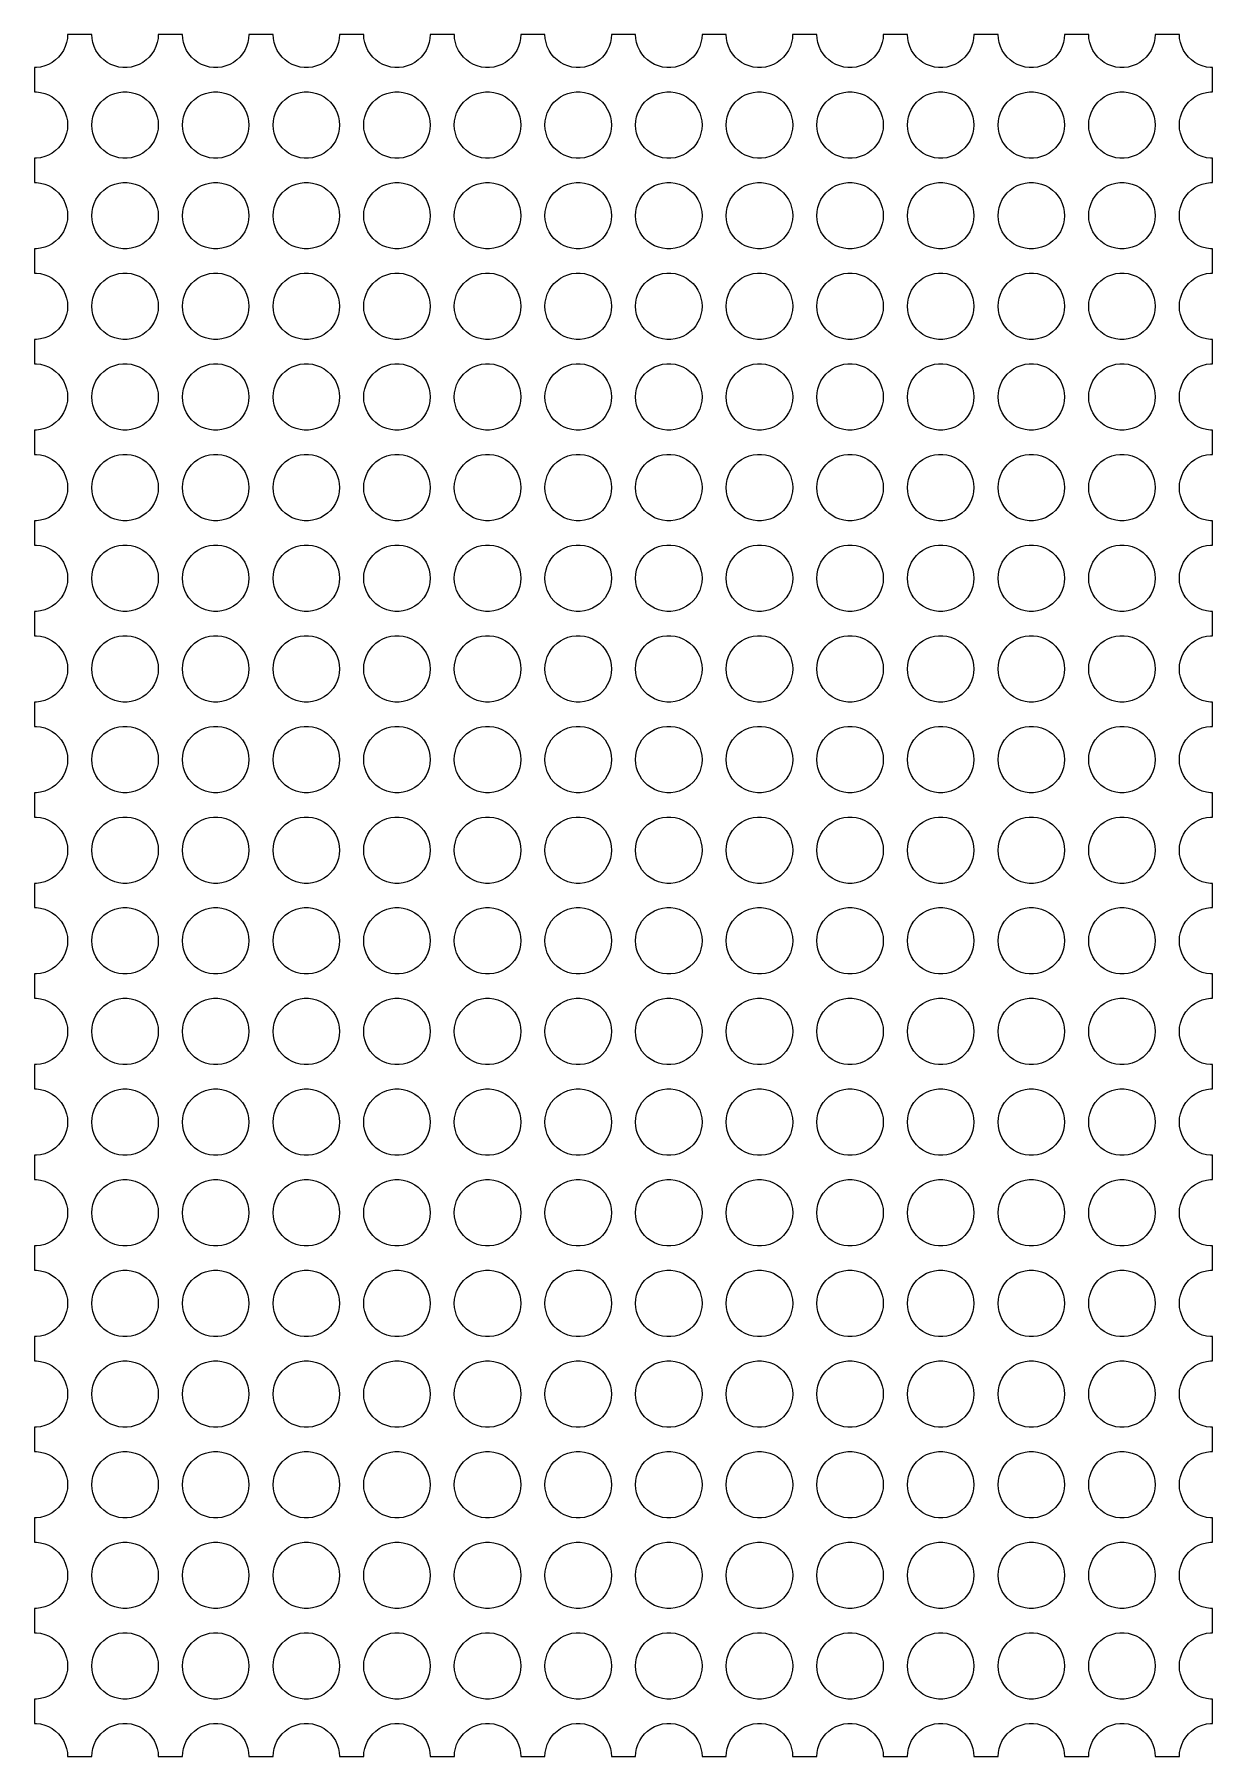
# Model space of a CAD drawing. Header units: metres. Extents: x -98 to 98, y -142 to 142.
import ezdxf

# ---------------------------------------------------------------- set-up
doc = ezdxf.new("R2010")
doc.units = ezdxf.units.M

msp = doc.modelspace()

# ---------------------------------------------------------------- linework, layer by layer
for p, q in [((-92.0006, 142.49), (-92.0434, 141.811)), ((-87.9994, 142.49), (-92.0006, 142.49)), ((-87.9566, 141.811), (-87.9994, 142.49)), ((-77.0006, 142.49), (-77.0434, 141.811)), ((-72.9994, 142.49), (-77.0006, 142.49)), ((-72.9566, 141.811), (-72.9994, 142.49)), ((-62.0006, 142.49), (-62.0434, 141.811)), ((-57.9994, 142.49), (-62.0006, 142.49)), ((-57.9566, 141.811), (-57.9994, 142.49)), ((-47.0006, 142.49), (-47.0434, 141.811)), ((-42.9994, 142.49), (-47.0006, 142.49)), ((-42.9566, 141.811), (-42.9994, 142.49)), ((-32.0006, 142.49), (-32.0434, 141.811)), ((-27.9994, 142.49), (-32.0006, 142.49)), ((-27.9566, 141.811), (-27.9994, 142.49)), ((-17.0006, 142.49), (-17.0434, 141.811)), ((-12.9994, 142.49), (-17.0006, 142.49)), ((-12.9566, 141.811), (-12.9994, 142.49)), ((-2.00061, 142.49), (-2.04337, 141.811)), ((2.00061, 142.49), (-2.00061, 142.49)), ((2.04337, 141.811), (2.00061, 142.49)), ((12.9994, 142.49), (12.9566, 141.811)), ((17.0006, 142.49), (12.9994, 142.49)), ((17.0434, 141.811), (17.0006, 142.49)), ((27.9994, 142.49), (27.9566, 141.811)), ((32.0006, 142.49), (27.9994, 142.49)), ((32.0434, 141.811), (32.0006, 142.49)), ((42.9994, 142.49), (42.9566, 141.811)), ((47.0006, 142.49), (42.9994, 142.49)), ((47.0434, 141.811), (47.0006, 142.49)), ((57.9994, 142.49), (57.9566, 141.811)), ((62.0006, 142.49), (57.9994, 142.49)), ((62.0434, 141.811), (62.0006, 142.49)), ((72.9994, 142.49), (72.9566, 141.811)), ((77.0006, 142.49), (72.9994, 142.49)), ((77.0434, 141.811), (77.0006, 142.49)), ((87.9994, 142.49), (87.9566, 141.811)), ((92.0006, 142.49), (87.9994, 142.49)), ((92.0434, 141.811), (92.0006, 142.49)), ((-92.6803, 139.85), (-93.0504, 139.267)), ((-92.3862, 140.475), (-92.6803, 139.85)), ((-92.1728, 141.132), (-92.3862, 140.475)), ((-92.0434, 141.811), (-92.1728, 141.132)), ((-87.8272, 141.132), (-87.9566, 141.811)), ((-87.6138, 140.475), (-87.8272, 141.132)), ((-87.3197, 139.85), (-87.6138, 140.475)), ((-86.9496, 139.267), (-87.3197, 139.85)), ((-77.6803, 139.85), (-78.0504, 139.267)), ((-77.3862, 140.475), (-77.6803, 139.85)), ((-77.1728, 141.132), (-77.3862, 140.475)), ((-77.0434, 141.811), (-77.1728, 141.132)), ((-72.8272, 141.132), (-72.9566, 141.811)), ((-72.6138, 140.475), (-72.8272, 141.132)), ((-72.3197, 139.85), (-72.6138, 140.475)), ((-71.9496, 139.267), (-72.3197, 139.85)), ((-62.6803, 139.85), (-63.0504, 139.267)), ((-62.3862, 140.475), (-62.6803, 139.85)), ((-62.1728, 141.132), (-62.3862, 140.475)), ((-62.0434, 141.811), (-62.1728, 141.132)), ((-57.8272, 141.132), (-57.9566, 141.811)), ((-57.6138, 140.475), (-57.8272, 141.132)), ((-57.3197, 139.85), (-57.6138, 140.475)), ((-56.9496, 139.267), (-57.3197, 139.85)), ((-47.6803, 139.85), (-48.0504, 139.267)), ((-47.3862, 140.475), (-47.6803, 139.85)), ((-47.1728, 141.132), (-47.3862, 140.475)), ((-47.0434, 141.811), (-47.1728, 141.132)), ((-42.8272, 141.132), (-42.9566, 141.811)), ((-42.6138, 140.475), (-42.8272, 141.132)), ((-42.3197, 139.85), (-42.6138, 140.475)), ((-41.9496, 139.267), (-42.3197, 139.85)), ((-32.6803, 139.85), (-33.0504, 139.267)), ((-32.3862, 140.475), (-32.6803, 139.85)), ((-32.1728, 141.132), (-32.3862, 140.475)), ((-32.0434, 141.811), (-32.1728, 141.132)), ((-27.8272, 141.132), (-27.9566, 141.811)), ((-27.6138, 140.475), (-27.8272, 141.132)), ((-27.3197, 139.85), (-27.6138, 140.475)), ((-26.9496, 139.267), (-27.3197, 139.85)), ((-17.6803, 139.85), (-18.0504, 139.267)), ((-17.3862, 140.475), (-17.6803, 139.85)), ((-17.1728, 141.132), (-17.3862, 140.475)), ((-17.0434, 141.811), (-17.1728, 141.132)), ((-12.8272, 141.132), (-12.9566, 141.811)), ((-12.6138, 140.475), (-12.8272, 141.132)), ((-12.3197, 139.85), (-12.6138, 140.475)), ((-11.9496, 139.267), (-12.3197, 139.85)), ((-2.68031, 139.85), (-3.0504, 139.267)), ((-2.38622, 140.475), (-2.68031, 139.85)), ((-2.17279, 141.132), (-2.38622, 140.475)), ((-2.04337, 141.811), (-2.17279, 141.132)), ((2.17279, 141.132), (2.04337, 141.811)), ((2.38622, 140.475), (2.17279, 141.132)), ((2.68031, 139.85), (2.38622, 140.475)), ((3.0504, 139.267), (2.68031, 139.85)), ((12.3197, 139.85), (11.9496, 139.267)), ((12.6138, 140.475), (12.3197, 139.85)), ((12.8272, 141.132), (12.6138, 140.475)), ((12.9566, 141.811), (12.8272, 141.132)), ((17.1728, 141.132), (17.0434, 141.811)), ((17.3862, 140.475), (17.1728, 141.132)), ((17.6803, 139.85), (17.3862, 140.475)), ((18.0504, 139.267), (17.6803, 139.85)), ((27.3197, 139.85), (26.9496, 139.267)), ((27.6138, 140.475), (27.3197, 139.85)), ((27.8272, 141.132), (27.6138, 140.475)), ((27.9566, 141.811), (27.8272, 141.132)), ((32.1728, 141.132), (32.0434, 141.811)), ((32.3862, 140.475), (32.1728, 141.132)), ((32.6803, 139.85), (32.3862, 140.475)), ((33.0504, 139.267), (32.6803, 139.85)), ((42.3197, 139.85), (41.9496, 139.267)), ((42.6138, 140.475), (42.3197, 139.85)), ((42.8272, 141.132), (42.6138, 140.475)), ((42.9566, 141.811), (42.8272, 141.132)), ((47.1728, 141.132), (47.0434, 141.811)), ((47.3862, 140.475), (47.1728, 141.132)), ((47.6803, 139.85), (47.3862, 140.475)), ((48.0504, 139.267), (47.6803, 139.85)), ((57.3197, 139.85), (56.9496, 139.267)), ((57.6138, 140.475), (57.3197, 139.85)), ((57.8272, 141.132), (57.6138, 140.475)), ((57.9566, 141.811), (57.8272, 141.132)), ((62.1728, 141.132), (62.0434, 141.811)), ((62.3862, 140.475), (62.1728, 141.132)), ((62.6803, 139.85), (62.3862, 140.475)), ((63.0504, 139.267), (62.6803, 139.85)), ((72.3197, 139.85), (71.9496, 139.267)), ((72.6138, 140.475), (72.3197, 139.85)), ((72.8272, 141.132), (72.6138, 140.475)), ((72.9566, 141.811), (72.8272, 141.132)), ((77.1728, 141.132), (77.0434, 141.811)), ((77.3862, 140.475), (77.1728, 141.132)), ((77.6803, 139.85), (77.3862, 140.475)), ((78.0504, 139.267), (77.6803, 139.85)), ((87.3197, 139.85), (86.9496, 139.267)), ((87.6138, 140.475), (87.3197, 139.85)), ((87.8272, 141.132), (87.6138, 140.475)), ((87.9566, 141.811), (87.8272, 141.132)), ((92.1728, 141.132), (92.0434, 141.811)), ((92.3862, 140.475), (92.1728, 141.132)), ((92.6803, 139.85), (92.3862, 140.475)), ((93.0504, 139.267), (92.6803, 139.85)), ((-97.1546, 137.011), (-97.5, 137.011)), ((-97.5, 137.011), (-97.5, 132.989)), ((-96.4694, 137.097), (-97.1546, 137.011)), ((-95.8004, 137.269), (-96.4694, 137.097)), ((-95.1582, 137.523), (-95.8004, 137.269)), ((-94.5529, 137.856), (-95.1582, 137.523)), ((-93.9942, 138.262), (-94.5529, 137.856)), ((-93.4907, 138.735), (-93.9942, 138.262)), ((-93.0504, 139.267), (-93.4907, 138.735)), ((-86.5093, 138.735), (-86.9496, 139.267)), ((-86.0058, 138.262), (-86.5093, 138.735)), ((-85.447, 137.856), (-86.0058, 138.262)), ((-84.8418, 137.523), (-85.447, 137.856)), ((-84.1996, 137.269), (-84.8418, 137.523)), ((-83.5306, 137.097), (-84.1996, 137.269)), ((-82.8453, 137.011), (-83.5306, 137.097)), ((-82.1546, 137.011), (-82.8453, 137.011)), ((-81.4694, 137.097), (-82.1546, 137.011)), ((-80.8004, 137.269), (-81.4694, 137.097)), ((-80.1582, 137.523), (-80.8004, 137.269)), ((-79.5529, 137.856), (-80.1582, 137.523)), ((-78.9942, 138.262), (-79.5529, 137.856)), ((-78.4907, 138.735), (-78.9942, 138.262)), ((-78.0504, 139.267), (-78.4907, 138.735)), ((-71.5093, 138.735), (-71.9496, 139.267)), ((-71.0058, 138.262), (-71.5093, 138.735)), ((-70.447, 137.856), (-71.0058, 138.262)), ((-69.8418, 137.523), (-70.447, 137.856)), ((-69.1996, 137.269), (-69.8418, 137.523)), ((-68.5306, 137.097), (-69.1996, 137.269)), ((-67.8453, 137.011), (-68.5306, 137.097)), ((-67.1546, 137.011), (-67.8453, 137.011)), ((-66.4694, 137.097), (-67.1546, 137.011)), ((-65.8004, 137.269), (-66.4694, 137.097)), ((-65.1582, 137.523), (-65.8004, 137.269)), ((-64.5529, 137.856), (-65.1582, 137.523)), ((-63.9942, 138.262), (-64.5529, 137.856)), ((-63.4907, 138.735), (-63.9942, 138.262)), ((-63.0504, 139.267), (-63.4907, 138.735)), ((-56.5093, 138.735), (-56.9496, 139.267)), ((-56.0058, 138.262), (-56.5093, 138.735)), ((-55.447, 137.856), (-56.0058, 138.262)), ((-54.8418, 137.523), (-55.447, 137.856)), ((-54.1996, 137.269), (-54.8418, 137.523)), ((-53.5306, 137.097), (-54.1996, 137.269)), ((-52.8453, 137.011), (-53.5306, 137.097)), ((-52.1546, 137.011), (-52.8453, 137.011)), ((-51.4694, 137.097), (-52.1546, 137.011)), ((-50.8004, 137.269), (-51.4694, 137.097)), ((-50.1582, 137.523), (-50.8004, 137.269)), ((-49.5529, 137.856), (-50.1582, 137.523)), ((-48.9942, 138.262), (-49.5529, 137.856)), ((-48.4907, 138.735), (-48.9942, 138.262)), ((-48.0504, 139.267), (-48.4907, 138.735)), ((-41.5093, 138.735), (-41.9496, 139.267)), ((-41.0058, 138.262), (-41.5093, 138.735)), ((-40.447, 137.856), (-41.0058, 138.262)), ((-39.8418, 137.523), (-40.447, 137.856)), ((-39.1996, 137.269), (-39.8418, 137.523)), ((-38.5306, 137.097), (-39.1996, 137.269)), ((-37.8453, 137.011), (-38.5306, 137.097)), ((-37.1546, 137.011), (-37.8453, 137.011)), ((-36.4694, 137.097), (-37.1546, 137.011)), ((-35.8004, 137.269), (-36.4694, 137.097)), ((-35.1582, 137.523), (-35.8004, 137.269)), ((-34.5529, 137.856), (-35.1582, 137.523)), ((-33.9942, 138.262), (-34.5529, 137.856)), ((-33.4907, 138.735), (-33.9942, 138.262)), ((-33.0504, 139.267), (-33.4907, 138.735)), ((-26.5093, 138.735), (-26.9496, 139.267)), ((-26.0058, 138.262), (-26.5093, 138.735)), ((-25.447, 137.856), (-26.0058, 138.262)), ((-24.8418, 137.523), (-25.447, 137.856)), ((-24.1996, 137.269), (-24.8418, 137.523)), ((-23.5306, 137.097), (-24.1996, 137.269)), ((-22.8453, 137.011), (-23.5306, 137.097)), ((-22.1546, 137.011), (-22.8453, 137.011)), ((-21.4694, 137.097), (-22.1546, 137.011)), ((-20.8004, 137.269), (-21.4694, 137.097)), ((-20.1582, 137.523), (-20.8004, 137.269)), ((-19.5529, 137.856), (-20.1582, 137.523)), ((-18.9942, 138.262), (-19.5529, 137.856)), ((-18.4907, 138.735), (-18.9942, 138.262)), ((-18.0504, 139.267), (-18.4907, 138.735)), ((-11.5093, 138.735), (-11.9496, 139.267)), ((-11.0058, 138.262), (-11.5093, 138.735)), ((-10.447, 137.856), (-11.0058, 138.262)), ((-9.84178, 137.523), (-10.447, 137.856)), ((-9.19958, 137.269), (-9.84178, 137.523)), ((-8.53059, 137.097), (-9.19958, 137.269)), ((-7.84534, 137.011), (-8.53059, 137.097)), ((-7.15465, 137.011), (-7.84534, 137.011)), ((-6.46939, 137.097), (-7.15465, 137.011)), ((-5.8004, 137.269), (-6.46939, 137.097)), ((-5.1582, 137.523), (-5.8004, 137.269)), ((-4.55295, 137.856), (-5.1582, 137.523)), ((-3.99416, 138.262), (-4.55295, 137.856)), ((-3.49066, 138.735), (-3.99416, 138.262)), ((-3.0504, 139.267), (-3.49066, 138.735)), ((3.49066, 138.735), (3.0504, 139.267)), ((3.99416, 138.262), (3.49066, 138.735)), ((4.55295, 137.856), (3.99416, 138.262)), ((5.1582, 137.523), (4.55295, 137.856)), ((5.8004, 137.269), (5.1582, 137.523)), ((6.46939, 137.097), (5.8004, 137.269)), ((7.15465, 137.011), (6.46939, 137.097)), ((7.84534, 137.011), (7.15465, 137.011)), ((8.53059, 137.097), (7.84534, 137.011)), ((9.19958, 137.269), (8.53059, 137.097)), ((9.84178, 137.523), (9.19958, 137.269)), ((10.447, 137.856), (9.84178, 137.523)), ((11.0058, 138.262), (10.447, 137.856)), ((11.5093, 138.735), (11.0058, 138.262)), ((11.9496, 139.267), (11.5093, 138.735)), ((18.4907, 138.735), (18.0504, 139.267)), ((18.9942, 138.262), (18.4907, 138.735)), ((19.5529, 137.856), (18.9942, 138.262)), ((20.1582, 137.523), (19.5529, 137.856)), ((20.8004, 137.269), (20.1582, 137.523)), ((21.4694, 137.097), (20.8004, 137.269)), ((22.1546, 137.011), (21.4694, 137.097)), ((22.8453, 137.011), (22.1546, 137.011)), ((23.5306, 137.097), (22.8453, 137.011)), ((24.1996, 137.269), (23.5306, 137.097)), ((24.8418, 137.523), (24.1996, 137.269)), ((25.447, 137.856), (24.8418, 137.523)), ((26.0058, 138.262), (25.447, 137.856)), ((26.5093, 138.735), (26.0058, 138.262)), ((26.9496, 139.267), (26.5093, 138.735)), ((33.4907, 138.735), (33.0504, 139.267)), ((33.9942, 138.262), (33.4907, 138.735)), ((34.5529, 137.856), (33.9942, 138.262)), ((35.1582, 137.523), (34.5529, 137.856)), ((35.8004, 137.269), (35.1582, 137.523)), ((36.4694, 137.097), (35.8004, 137.269)), ((37.1546, 137.011), (36.4694, 137.097)), ((37.8453, 137.011), (37.1546, 137.011)), ((38.5306, 137.097), (37.8453, 137.011)), ((39.1996, 137.269), (38.5306, 137.097)), ((39.8418, 137.523), (39.1996, 137.269)), ((40.447, 137.856), (39.8418, 137.523)), ((41.0058, 138.262), (40.447, 137.856)), ((41.5093, 138.735), (41.0058, 138.262)), ((41.9496, 139.267), (41.5093, 138.735)), ((48.4907, 138.735), (48.0504, 139.267)), ((48.9942, 138.262), (48.4907, 138.735)), ((49.5529, 137.856), (48.9942, 138.262)), ((50.1582, 137.523), (49.5529, 137.856)), ((50.8004, 137.269), (50.1582, 137.523)), ((51.4694, 137.097), (50.8004, 137.269)), ((52.1546, 137.011), (51.4694, 137.097)), ((52.8453, 137.011), (52.1546, 137.011)), ((53.5306, 137.097), (52.8453, 137.011)), ((54.1996, 137.269), (53.5306, 137.097)), ((54.8418, 137.523), (54.1996, 137.269)), ((55.447, 137.856), (54.8418, 137.523)), ((56.0058, 138.262), (55.447, 137.856)), ((56.5093, 138.735), (56.0058, 138.262)), ((56.9496, 139.267), (56.5093, 138.735)), ((63.4907, 138.735), (63.0504, 139.267)), ((63.9942, 138.262), (63.4907, 138.735)), ((64.5529, 137.856), (63.9942, 138.262)), ((65.1582, 137.523), (64.5529, 137.856)), ((65.8004, 137.269), (65.1582, 137.523)), ((66.4694, 137.097), (65.8004, 137.269)), ((67.1546, 137.011), (66.4694, 137.097)), ((67.8453, 137.011), (67.1546, 137.011)), ((68.5306, 137.097), (67.8453, 137.011)), ((69.1996, 137.269), (68.5306, 137.097)), ((69.8418, 137.523), (69.1996, 137.269)), ((70.447, 137.856), (69.8418, 137.523)), ((71.0058, 138.262), (70.447, 137.856)), ((71.5093, 138.735), (71.0058, 138.262)), ((71.9496, 139.267), (71.5093, 138.735)), ((78.4907, 138.735), (78.0504, 139.267)), ((78.9942, 138.262), (78.4907, 138.735)), ((79.5529, 137.856), (78.9942, 138.262)), ((80.1582, 137.523), (79.5529, 137.856)), ((80.8004, 137.269), (80.1582, 137.523)), ((81.4694, 137.097), (80.8004, 137.269)), ((82.1546, 137.011), (81.4694, 137.097)), ((82.8453, 137.011), (82.1546, 137.011)), ((83.5306, 137.097), (82.8453, 137.011)), ((84.1996, 137.269), (83.5306, 137.097)), ((84.8418, 137.523), (84.1996, 137.269)), ((85.447, 137.856), (84.8418, 137.523)), ((86.0058, 138.262), (85.447, 137.856)), ((86.5093, 138.735), (86.0058, 138.262)), ((86.9496, 139.267), (86.5093, 138.735)), ((93.4907, 138.735), (93.0504, 139.267)), ((93.9942, 138.262), (93.4907, 138.735)), ((94.5529, 137.856), (93.9942, 138.262)), ((95.1582, 137.523), (94.5529, 137.856)), ((95.8004, 137.269), (95.1582, 137.523)), ((96.4694, 137.097), (95.8004, 137.269)), ((97.1546, 137.011), (96.4694, 137.097)), ((97.5, 137.011), (97.1546, 137.011)), ((97.5, 132.989), (97.5, 137.011)), ((-97.5, 132.989), (-97.1546, 132.989)), ((-97.1546, 132.989), (-96.4694, 132.903)), ((-96.4694, 132.903), (-95.8004, 132.731)), ((-95.8004, 132.731), (-95.1582, 132.477)), ((-95.1582, 132.477), (-94.5529, 132.144)), ((-94.5529, 132.144), (-93.9942, 131.738)), ((-93.9942, 131.738), (-93.4907, 131.265)), ((-93.4907, 131.265), (-93.0504, 130.733)), ((-86.9496, 130.733), (-86.5093, 131.265)), ((-86.5093, 131.265), (-86.0058, 131.738)), ((-86.0058, 131.738), (-85.447, 132.144)), ((-85.447, 132.144), (-84.8418, 132.477)), ((-84.8418, 132.477), (-84.1996, 132.731)), ((-84.1996, 132.731), (-83.5306, 132.903)), ((-83.5306, 132.903), (-82.8453, 132.989)), ((-82.8453, 132.989), (-82.1546, 132.989)), ((-82.1546, 132.989), (-81.4694, 132.903)), ((-81.4694, 132.903), (-80.8004, 132.731)), ((-80.8004, 132.731), (-80.1582, 132.477)), ((-80.1582, 132.477), (-79.5529, 132.144)), ((-79.5529, 132.144), (-78.9942, 131.738)), ((-78.9942, 131.738), (-78.4907, 131.265)), ((-78.4907, 131.265), (-78.0504, 130.733)), ((-71.9496, 130.733), (-71.5093, 131.265)), ((-71.5093, 131.265), (-71.0058, 131.738)), ((-71.0058, 131.738), (-70.447, 132.144)), ((-70.447, 132.144), (-69.8418, 132.477)), ((-69.8418, 132.477), (-69.1996, 132.731)), ((-69.1996, 132.731), (-68.5306, 132.903)), ((-68.5306, 132.903), (-67.8453, 132.989)), ((-67.8453, 132.989), (-67.1546, 132.989)), ((-67.1546, 132.989), (-66.4694, 132.903)), ((-66.4694, 132.903), (-65.8004, 132.731)), ((-65.8004, 132.731), (-65.1582, 132.477)), ((-65.1582, 132.477), (-64.5529, 132.144)), ((-64.5529, 132.144), (-63.9942, 131.738)), ((-63.9942, 131.738), (-63.4907, 131.265)), ((-63.4907, 131.265), (-63.0504, 130.733)), ((-56.9496, 130.733), (-56.5093, 131.265)), ((-56.5093, 131.265), (-56.0058, 131.738)), ((-56.0058, 131.738), (-55.447, 132.144)), ((-55.447, 132.144), (-54.8418, 132.477)), ((-54.8418, 132.477), (-54.1996, 132.731)), ((-54.1996, 132.731), (-53.5306, 132.903)), ((-53.5306, 132.903), (-52.8453, 132.989)), ((-52.8453, 132.989), (-52.1546, 132.989)), ((-52.1546, 132.989), (-51.4694, 132.903)), ((-51.4694, 132.903), (-50.8004, 132.731)), ((-50.8004, 132.731), (-50.1582, 132.477)), ((-50.1582, 132.477), (-49.5529, 132.144)), ((-49.5529, 132.144), (-48.9942, 131.738)), ((-48.9942, 131.738), (-48.4907, 131.265)), ((-48.4907, 131.265), (-48.0504, 130.733)), ((-41.9496, 130.733), (-41.5093, 131.265)), ((-41.5093, 131.265), (-41.0058, 131.738)), ((-41.0058, 131.738), (-40.447, 132.144)), ((-40.447, 132.144), (-39.8418, 132.477)), ((-39.8418, 132.477), (-39.1996, 132.731)), ((-39.1996, 132.731), (-38.5306, 132.903)), ((-38.5306, 132.903), (-37.8453, 132.989)), ((-37.8453, 132.989), (-37.1546, 132.989)), ((-37.1546, 132.989), (-36.4694, 132.903)), ((-36.4694, 132.903), (-35.8004, 132.731)), ((-35.8004, 132.731), (-35.1582, 132.477)), ((-35.1582, 132.477), (-34.5529, 132.144)), ((-34.5529, 132.144), (-33.9942, 131.738)), ((-33.9942, 131.738), (-33.4907, 131.265)), ((-33.4907, 131.265), (-33.0504, 130.733)), ((-26.9496, 130.733), (-26.5093, 131.265)), ((-26.5093, 131.265), (-26.0058, 131.738)), ((-26.0058, 131.738), (-25.447, 132.144)), ((-25.447, 132.144), (-24.8418, 132.477)), ((-24.8418, 132.477), (-24.1996, 132.731)), ((-24.1996, 132.731), (-23.5306, 132.903)), ((-23.5306, 132.903), (-22.8453, 132.989)), ((-22.8453, 132.989), (-22.1546, 132.989)), ((-22.1546, 132.989), (-21.4694, 132.903)), ((-21.4694, 132.903), (-20.8004, 132.731)), ((-20.8004, 132.731), (-20.1582, 132.477)), ((-20.1582, 132.477), (-19.5529, 132.144)), ((-19.5529, 132.144), (-18.9942, 131.738)), ((-18.9942, 131.738), (-18.4907, 131.265)), ((-18.4907, 131.265), (-18.0504, 130.733)), ((-11.9496, 130.733), (-11.5093, 131.265)), ((-11.5093, 131.265), (-11.0058, 131.738)), ((-11.0058, 131.738), (-10.447, 132.144)), ((-10.447, 132.144), (-9.84178, 132.477)), ((-9.84178, 132.477), (-9.19958, 132.731)), ((-9.19958, 132.731), (-8.53059, 132.903)), ((-8.53059, 132.903), (-7.84534, 132.989)), ((-7.84534, 132.989), (-7.15465, 132.989)), ((-7.15465, 132.989), (-6.46939, 132.903)), ((-6.46939, 132.903), (-5.8004, 132.731)), ((-5.8004, 132.731), (-5.1582, 132.477)), ((-5.1582, 132.477), (-4.55295, 132.144)), ((-4.55295, 132.144), (-3.99416, 131.738)), ((-3.99416, 131.738), (-3.49066, 131.265)), ((-3.49066, 131.265), (-3.0504, 130.733)), ((3.0504, 130.733), (3.49066, 131.265)), ((3.49066, 131.265), (3.99416, 131.738)), ((3.99416, 131.738), (4.55295, 132.144)), ((4.55295, 132.144), (5.1582, 132.477)), ((5.1582, 132.477), (5.8004, 132.731)), ((5.8004, 132.731), (6.46939, 132.903)), ((6.46939, 132.903), (7.15465, 132.989)), ((7.15465, 132.989), (7.84534, 132.989)), ((7.84534, 132.989), (8.53059, 132.903)), ((8.53059, 132.903), (9.19958, 132.731)), ((9.19958, 132.731), (9.84178, 132.477)), ((9.84178, 132.477), (10.447, 132.144)), ((10.447, 132.144), (11.0058, 131.738)), ((11.0058, 131.738), (11.5093, 131.265)), ((11.5093, 131.265), (11.9496, 130.733)), ((18.0504, 130.733), (18.4907, 131.265)), ((18.4907, 131.265), (18.9942, 131.738)), ((18.9942, 131.738), (19.5529, 132.144)), ((19.5529, 132.144), (20.1582, 132.477)), ((20.1582, 132.477), (20.8004, 132.731)), ((20.8004, 132.731), (21.4694, 132.903)), ((21.4694, 132.903), (22.1546, 132.989)), ((22.1546, 132.989), (22.8453, 132.989)), ((22.8453, 132.989), (23.5306, 132.903)), ((23.5306, 132.903), (24.1996, 132.731)), ((24.1996, 132.731), (24.8418, 132.477)), ((24.8418, 132.477), (25.447, 132.144)), ((25.447, 132.144), (26.0058, 131.738)), ((26.0058, 131.738), (26.5093, 131.265)), ((26.5093, 131.265), (26.9496, 130.733)), ((33.0504, 130.733), (33.4907, 131.265)), ((33.4907, 131.265), (33.9942, 131.738)), ((33.9942, 131.738), (34.5529, 132.144)), ((34.5529, 132.144), (35.1582, 132.477)), ((35.1582, 132.477), (35.8004, 132.731)), ((35.8004, 132.731), (36.4694, 132.903)), ((36.4694, 132.903), (37.1546, 132.989)), ((37.1546, 132.989), (37.8453, 132.989)), ((37.8453, 132.989), (38.5306, 132.903)), ((38.5306, 132.903), (39.1996, 132.731)), ((39.1996, 132.731), (39.8418, 132.477)), ((39.8418, 132.477), (40.447, 132.144)), ((40.447, 132.144), (41.0058, 131.738)), ((41.0058, 131.738), (41.5093, 131.265)), ((41.5093, 131.265), (41.9496, 130.733)), ((48.0504, 130.733), (48.4907, 131.265)), ((48.4907, 131.265), (48.9942, 131.738)), ((48.9942, 131.738), (49.5529, 132.144)), ((49.5529, 132.144), (50.1582, 132.477)), ((50.1582, 132.477), (50.8004, 132.731)), ((50.8004, 132.731), (51.4694, 132.903)), ((51.4694, 132.903), (52.1546, 132.989)), ((52.1546, 132.989), (52.8453, 132.989)), ((52.8453, 132.989), (53.5306, 132.903)), ((53.5306, 132.903), (54.1996, 132.731)), ((54.1996, 132.731), (54.8418, 132.477)), ((54.8418, 132.477), (55.447, 132.144)), ((55.447, 132.144), (56.0058, 131.738)), ((56.0058, 131.738), (56.5093, 131.265)), ((56.5093, 131.265), (56.9496, 130.733)), ((63.0504, 130.733), (63.4907, 131.265)), ((63.4907, 131.265), (63.9942, 131.738)), ((63.9942, 131.738), (64.5529, 132.144)), ((64.5529, 132.144), (65.1582, 132.477)), ((65.1582, 132.477), (65.8004, 132.731)), ((65.8004, 132.731), (66.4694, 132.903)), ((66.4694, 132.903), (67.1546, 132.989)), ((67.1546, 132.989), (67.8453, 132.989)), ((67.8453, 132.989), (68.5306, 132.903)), ((68.5306, 132.903), (69.1996, 132.731)), ((69.1996, 132.731), (69.8418, 132.477)), ((69.8418, 132.477), (70.447, 132.144)), ((70.447, 132.144), (71.0058, 131.738)), ((71.0058, 131.738), (71.5093, 131.265)), ((71.5093, 131.265), (71.9496, 130.733)), ((78.0504, 130.733), (78.4907, 131.265)), ((78.4907, 131.265), (78.9942, 131.738)), ((78.9942, 131.738), (79.5529, 132.144)), ((79.5529, 132.144), (80.1582, 132.477)), ((80.1582, 132.477), (80.8004, 132.731)), ((80.8004, 132.731), (81.4694, 132.903)), ((81.4694, 132.903), (82.1546, 132.989)), ((82.1546, 132.989), (82.8453, 132.989)), ((82.8453, 132.989), (83.5306, 132.903)), ((83.5306, 132.903), (84.1996, 132.731)), ((84.1996, 132.731), (84.8418, 132.477)), ((84.8418, 132.477), (85.447, 132.144)), ((85.447, 132.144), (86.0058, 131.738)), ((86.0058, 131.738), (86.5093, 131.265)), ((86.5093, 131.265), (86.9496, 130.733)), ((93.0504, 130.733), (93.4907, 131.265)), ((93.4907, 131.265), (93.9942, 131.738)), ((93.9942, 131.738), (94.5529, 132.144)), ((94.5529, 132.144), (95.1582, 132.477)), ((95.1582, 132.477), (95.8004, 132.731)), ((95.8004, 132.731), (96.4694, 132.903)), ((96.4694, 132.903), (97.1546, 132.989)), ((97.1546, 132.989), (97.5, 132.989)), ((-93.0504, 130.733), (-92.6803, 130.15)), ((-92.6803, 130.15), (-92.3862, 129.525)), ((-92.3862, 129.525), (-92.1728, 128.868)), ((-92.1728, 128.868), (-92.0434, 128.189)), ((-87.9566, 128.189), (-87.8272, 128.868)), ((-87.8272, 128.868), (-87.6138, 129.525)), ((-87.6138, 129.525), (-87.3197, 130.15)), ((-87.3197, 130.15), (-86.9496, 130.733)), ((-78.0504, 130.733), (-77.6803, 130.15)), ((-77.6803, 130.15), (-77.3862, 129.525)), ((-77.3862, 129.525), (-77.1728, 128.868)), ((-77.1728, 128.868), (-77.0434, 128.189)), ((-72.9566, 128.189), (-72.8272, 128.868)), ((-72.8272, 128.868), (-72.6138, 129.525)), ((-72.6138, 129.525), (-72.3197, 130.15)), ((-72.3197, 130.15), (-71.9496, 130.733)), ((-63.0504, 130.733), (-62.6803, 130.15)), ((-62.6803, 130.15), (-62.3862, 129.525)), ((-62.3862, 129.525), (-62.1728, 128.868)), ((-62.1728, 128.868), (-62.0434, 128.189)), ((-57.9566, 128.189), (-57.8272, 128.868)), ((-57.8272, 128.868), (-57.6138, 129.525)), ((-57.6138, 129.525), (-57.3197, 130.15)), ((-57.3197, 130.15), (-56.9496, 130.733)), ((-48.0504, 130.733), (-47.6803, 130.15)), ((-47.6803, 130.15), (-47.3862, 129.525)), ((-47.3862, 129.525), (-47.1728, 128.868)), ((-47.1728, 128.868), (-47.0434, 128.189)), ((-42.9566, 128.189), (-42.8272, 128.868)), ((-42.8272, 128.868), (-42.6138, 129.525)), ((-42.6138, 129.525), (-42.3197, 130.15)), ((-42.3197, 130.15), (-41.9496, 130.733)), ((-33.0504, 130.733), (-32.6803, 130.15)), ((-32.6803, 130.15), (-32.3862, 129.525)), ((-32.3862, 129.525), (-32.1728, 128.868)), ((-32.1728, 128.868), (-32.0434, 128.189)), ((-27.9566, 128.189), (-27.8272, 128.868)), ((-27.8272, 128.868), (-27.6138, 129.525)), ((-27.6138, 129.525), (-27.3197, 130.15)), ((-27.3197, 130.15), (-26.9496, 130.733)), ((-18.0504, 130.733), (-17.6803, 130.15)), ((-17.6803, 130.15), (-17.3862, 129.525)), ((-17.3862, 129.525), (-17.1728, 128.868)), ((-17.1728, 128.868), (-17.0434, 128.189)), ((-12.9566, 128.189), (-12.8272, 128.868)), ((-12.8272, 128.868), (-12.6138, 129.525)), ((-12.6138, 129.525), (-12.3197, 130.15)), ((-12.3197, 130.15), (-11.9496, 130.733)), ((-3.0504, 130.733), (-2.68031, 130.15)), ((-2.68031, 130.15), (-2.38622, 129.525)), ((-2.38622, 129.525), (-2.17279, 128.868)), ((-2.17279, 128.868), (-2.04337, 128.189)), ((2.04337, 128.189), (2.17279, 128.868)), ((2.17279, 128.868), (2.38622, 129.525)), ((2.38622, 129.525), (2.68031, 130.15)), ((2.68031, 130.15), (3.0504, 130.733)), ((11.9496, 130.733), (12.3197, 130.15)), ((12.3197, 130.15), (12.6138, 129.525)), ((12.6138, 129.525), (12.8272, 128.868)), ((12.8272, 128.868), (12.9566, 128.189)), ((17.0434, 128.189), (17.1728, 128.868)), ((17.1728, 128.868), (17.3862, 129.525)), ((17.3862, 129.525), (17.6803, 130.15)), ((17.6803, 130.15), (18.0504, 130.733)), ((26.9496, 130.733), (27.3197, 130.15)), ((27.3197, 130.15), (27.6138, 129.525)), ((27.6138, 129.525), (27.8272, 128.868)), ((27.8272, 128.868), (27.9566, 128.189)), ((32.0434, 128.189), (32.1728, 128.868)), ((32.1728, 128.868), (32.3862, 129.525)), ((32.3862, 129.525), (32.6803, 130.15)), ((32.6803, 130.15), (33.0504, 130.733)), ((41.9496, 130.733), (42.3197, 130.15)), ((42.3197, 130.15), (42.6138, 129.525)), ((42.6138, 129.525), (42.8272, 128.868)), ((42.8272, 128.868), (42.9566, 128.189)), ((47.0434, 128.189), (47.1728, 128.868)), ((47.1728, 128.868), (47.3862, 129.525)), ((47.3862, 129.525), (47.6803, 130.15)), ((47.6803, 130.15), (48.0504, 130.733)), ((56.9496, 130.733), (57.3197, 130.15)), ((57.3197, 130.15), (57.6138, 129.525)), ((57.6138, 129.525), (57.8272, 128.868)), ((57.8272, 128.868), (57.9566, 128.189)), ((62.0434, 128.189), (62.1728, 128.868)), ((62.1728, 128.868), (62.3862, 129.525)), ((62.3862, 129.525), (62.6803, 130.15)), ((62.6803, 130.15), (63.0504, 130.733)), ((71.9496, 130.733), (72.3197, 130.15)), ((72.3197, 130.15), (72.6138, 129.525)), ((72.6138, 129.525), (72.8272, 128.868)), ((72.8272, 128.868), (72.9566, 128.189)), ((77.0434, 128.189), (77.1728, 128.868)), ((77.1728, 128.868), (77.3862, 129.525)), ((77.3862, 129.525), (77.6803, 130.15)), ((77.6803, 130.15), (78.0504, 130.733)), ((86.9496, 130.733), (87.3197, 130.15)), ((87.3197, 130.15), (87.6138, 129.525)), ((87.6138, 129.525), (87.8272, 128.868)), ((87.8272, 128.868), (87.9566, 128.189)), ((92.0434, 128.189), (92.1728, 128.868)), ((92.1728, 128.868), (92.3862, 129.525)), ((92.3862, 129.525), (92.6803, 130.15)), ((92.6803, 130.15), (93.0504, 130.733)), ((-92.3862, 125.475), (-92.6803, 124.85)), ((-92.1728, 126.132), (-92.3862, 125.475)), ((-92.0434, 126.811), (-92.1728, 126.132)), ((-92.0434, 128.189), (-92, 127.5)), ((-92, 127.5), (-92.0434, 126.811)), ((-88, 127.5), (-87.9566, 128.189)), ((-87.9566, 126.811), (-88, 127.5)), ((-87.8272, 126.132), (-87.9566, 126.811)), ((-87.6138, 125.475), (-87.8272, 126.132)), ((-87.3197, 124.85), (-87.6138, 125.475)), ((-77.3862, 125.475), (-77.6803, 124.85)), ((-77.1728, 126.132), (-77.3862, 125.475)), ((-77.0434, 126.811), (-77.1728, 126.132)), ((-77.0434, 128.189), (-77, 127.5)), ((-77, 127.5), (-77.0434, 126.811)), ((-73, 127.5), (-72.9566, 128.189)), ((-72.9566, 126.811), (-73, 127.5)), ((-72.8272, 126.132), (-72.9566, 126.811)), ((-72.6138, 125.475), (-72.8272, 126.132)), ((-72.3197, 124.85), (-72.6138, 125.475)), ((-62.3862, 125.475), (-62.6803, 124.85)), ((-62.1728, 126.132), (-62.3862, 125.475)), ((-62.0434, 126.811), (-62.1728, 126.132)), ((-62.0434, 128.189), (-62, 127.5)), ((-62, 127.5), (-62.0434, 126.811)), ((-58, 127.5), (-57.9566, 128.189)), ((-57.9566, 126.811), (-58, 127.5)), ((-57.8272, 126.132), (-57.9566, 126.811)), ((-57.6138, 125.475), (-57.8272, 126.132)), ((-57.3197, 124.85), (-57.6138, 125.475)), ((-47.3862, 125.475), (-47.6803, 124.85)), ((-47.1728, 126.132), (-47.3862, 125.475)), ((-47.0434, 126.811), (-47.1728, 126.132)), ((-47.0434, 128.189), (-47, 127.5)), ((-47, 127.5), (-47.0434, 126.811)), ((-43, 127.5), (-42.9566, 128.189)), ((-42.9566, 126.811), (-43, 127.5)), ((-42.8272, 126.132), (-42.9566, 126.811)), ((-42.6138, 125.475), (-42.8272, 126.132)), ((-42.3197, 124.85), (-42.6138, 125.475)), ((-32.3862, 125.475), (-32.6803, 124.85)), ((-32.1728, 126.132), (-32.3862, 125.475)), ((-32.0434, 126.811), (-32.1728, 126.132)), ((-32.0434, 128.189), (-32, 127.5)), ((-32, 127.5), (-32.0434, 126.811)), ((-28, 127.5), (-27.9566, 128.189)), ((-27.9566, 126.811), (-28, 127.5)), ((-27.8272, 126.132), (-27.9566, 126.811)), ((-27.6138, 125.475), (-27.8272, 126.132)), ((-27.3197, 124.85), (-27.6138, 125.475)), ((-17.3862, 125.475), (-17.6803, 124.85)), ((-17.1728, 126.132), (-17.3862, 125.475)), ((-17.0434, 126.811), (-17.1728, 126.132)), ((-17.0434, 128.189), (-17, 127.5)), ((-17, 127.5), (-17.0434, 126.811)), ((-13, 127.5), (-12.9566, 128.189)), ((-12.9566, 126.811), (-13, 127.5)), ((-12.8272, 126.132), (-12.9566, 126.811)), ((-12.6138, 125.475), (-12.8272, 126.132)), ((-12.3197, 124.85), (-12.6138, 125.475)), ((-2.38622, 125.475), (-2.68031, 124.85)), ((-2.17279, 126.132), (-2.38622, 125.475)), ((-2.04337, 126.811), (-2.17279, 126.132)), ((-2.04337, 128.189), (-2, 127.5)), ((-2, 127.5), (-2.04337, 126.811)), ((2, 127.5), (2.04337, 128.189)), ((2.04337, 126.811), (2, 127.5)), ((2.17279, 126.132), (2.04337, 126.811)), ((2.38622, 125.475), (2.17279, 126.132)), ((2.68031, 124.85), (2.38622, 125.475)), ((12.6138, 125.475), (12.3197, 124.85)), ((12.8272, 126.132), (12.6138, 125.475)), ((12.9566, 126.811), (12.8272, 126.132)), ((12.9566, 128.189), (13, 127.5)), ((13, 127.5), (12.9566, 126.811)), ((17, 127.5), (17.0434, 128.189)), ((17.0434, 126.811), (17, 127.5)), ((17.1728, 126.132), (17.0434, 126.811)), ((17.3862, 125.475), (17.1728, 126.132)), ((17.6803, 124.85), (17.3862, 125.475)), ((27.6138, 125.475), (27.3197, 124.85)), ((27.8272, 126.132), (27.6138, 125.475)), ((27.9566, 126.811), (27.8272, 126.132)), ((27.9566, 128.189), (28, 127.5)), ((28, 127.5), (27.9566, 126.811)), ((32, 127.5), (32.0434, 128.189)), ((32.0434, 126.811), (32, 127.5)), ((32.1728, 126.132), (32.0434, 126.811)), ((32.3862, 125.475), (32.1728, 126.132)), ((32.6803, 124.85), (32.3862, 125.475)), ((42.6138, 125.475), (42.3197, 124.85)), ((42.8272, 126.132), (42.6138, 125.475)), ((42.9566, 126.811), (42.8272, 126.132)), ((42.9566, 128.189), (43, 127.5)), ((43, 127.5), (42.9566, 126.811)), ((47, 127.5), (47.0434, 128.189)), ((47.0434, 126.811), (47, 127.5)), ((47.1728, 126.132), (47.0434, 126.811)), ((47.3862, 125.475), (47.1728, 126.132)), ((47.6803, 124.85), (47.3862, 125.475)), ((57.6138, 125.475), (57.3197, 124.85)), ((57.8272, 126.132), (57.6138, 125.475)), ((57.9566, 126.811), (57.8272, 126.132)), ((57.9566, 128.189), (58, 127.5)), ((58, 127.5), (57.9566, 126.811)), ((62, 127.5), (62.0434, 128.189)), ((62.0434, 126.811), (62, 127.5)), ((62.1728, 126.132), (62.0434, 126.811)), ((62.3862, 125.475), (62.1728, 126.132)), ((62.6803, 124.85), (62.3862, 125.475)), ((72.6138, 125.475), (72.3197, 124.85)), ((72.8272, 126.132), (72.6138, 125.475)), ((72.9566, 126.811), (72.8272, 126.132)), ((72.9566, 128.189), (73, 127.5)), ((73, 127.5), (72.9566, 126.811)), ((77, 127.5), (77.0434, 128.189)), ((77.0434, 126.811), (77, 127.5)), ((77.1728, 126.132), (77.0434, 126.811)), ((77.3862, 125.475), (77.1728, 126.132)), ((77.6803, 124.85), (77.3862, 125.475)), ((87.6138, 125.475), (87.3197, 124.85)), ((87.8272, 126.132), (87.6138, 125.475)), ((87.9566, 126.811), (87.8272, 126.132)), ((87.9566, 128.189), (88, 127.5)), ((88, 127.5), (87.9566, 126.811)), ((92, 127.5), (92.0434, 128.189)), ((92.0434, 126.811), (92, 127.5)), ((92.1728, 126.132), (92.0434, 126.811)), ((92.3862, 125.475), (92.1728, 126.132)), ((92.6803, 124.85), (92.3862, 125.475)), ((-94.5529, 122.856), (-95.1582, 122.523)), ((-93.9942, 123.262), (-94.5529, 122.856)), ((-93.4907, 123.735), (-93.9942, 123.262)), ((-93.0504, 124.267), (-93.4907, 123.735)), ((-92.6803, 124.85), (-93.0504, 124.267)), ((-86.9496, 124.267), (-87.3197, 124.85)), ((-86.5093, 123.735), (-86.9496, 124.267)), ((-86.0058, 123.262), (-86.5093, 123.735)), ((-85.447, 122.856), (-86.0058, 123.262)), ((-84.8418, 122.523), (-85.447, 122.856)), ((-79.5529, 122.856), (-80.1582, 122.523)), ((-78.9942, 123.262), (-79.5529, 122.856)), ((-78.4907, 123.735), (-78.9942, 123.262)), ((-78.0504, 124.267), (-78.4907, 123.735)), ((-77.6803, 124.85), (-78.0504, 124.267)), ((-71.9496, 124.267), (-72.3197, 124.85)), ((-71.5093, 123.735), (-71.9496, 124.267)), ((-71.0058, 123.262), (-71.5093, 123.735)), ((-70.447, 122.856), (-71.0058, 123.262)), ((-69.8418, 122.523), (-70.447, 122.856)), ((-64.5529, 122.856), (-65.1582, 122.523)), ((-63.9942, 123.262), (-64.5529, 122.856)), ((-63.4907, 123.735), (-63.9942, 123.262)), ((-63.0504, 124.267), (-63.4907, 123.735)), ((-62.6803, 124.85), (-63.0504, 124.267)), ((-56.9496, 124.267), (-57.3197, 124.85)), ((-56.5093, 123.735), (-56.9496, 124.267)), ((-56.0058, 123.262), (-56.5093, 123.735)), ((-55.447, 122.856), (-56.0058, 123.262)), ((-54.8418, 122.523), (-55.447, 122.856)), ((-49.5529, 122.856), (-50.1582, 122.523)), ((-48.9942, 123.262), (-49.5529, 122.856)), ((-48.4907, 123.735), (-48.9942, 123.262)), ((-48.0504, 124.267), (-48.4907, 123.735)), ((-47.6803, 124.85), (-48.0504, 124.267)), ((-41.9496, 124.267), (-42.3197, 124.85)), ((-41.5093, 123.735), (-41.9496, 124.267)), ((-41.0058, 123.262), (-41.5093, 123.735)), ((-40.447, 122.856), (-41.0058, 123.262)), ((-39.8418, 122.523), (-40.447, 122.856)), ((-34.5529, 122.856), (-35.1582, 122.523)), ((-33.9942, 123.262), (-34.5529, 122.856)), ((-33.4907, 123.735), (-33.9942, 123.262)), ((-33.0504, 124.267), (-33.4907, 123.735)), ((-32.6803, 124.85), (-33.0504, 124.267)), ((-26.9496, 124.267), (-27.3197, 124.85)), ((-26.5093, 123.735), (-26.9496, 124.267)), ((-26.0058, 123.262), (-26.5093, 123.735)), ((-25.447, 122.856), (-26.0058, 123.262)), ((-24.8418, 122.523), (-25.447, 122.856)), ((-19.5529, 122.856), (-20.1582, 122.523)), ((-18.9942, 123.262), (-19.5529, 122.856)), ((-18.4907, 123.735), (-18.9942, 123.262)), ((-18.0504, 124.267), (-18.4907, 123.735)), ((-17.6803, 124.85), (-18.0504, 124.267)), ((-11.9496, 124.267), (-12.3197, 124.85)), ((-11.5093, 123.735), (-11.9496, 124.267)), ((-11.0058, 123.262), (-11.5093, 123.735)), ((-10.447, 122.856), (-11.0058, 123.262)), ((-9.84178, 122.523), (-10.447, 122.856)), ((-4.55295, 122.856), (-5.1582, 122.523)), ((-3.99416, 123.262), (-4.55295, 122.856)), ((-3.49066, 123.735), (-3.99416, 123.262)), ((-3.0504, 124.267), (-3.49066, 123.735)), ((-2.68031, 124.85), (-3.0504, 124.267)), ((3.0504, 124.267), (2.68031, 124.85)), ((3.49066, 123.735), (3.0504, 124.267)), ((3.99416, 123.262), (3.49066, 123.735)), ((4.55295, 122.856), (3.99416, 123.262)), ((5.1582, 122.523), (4.55295, 122.856)), ((10.447, 122.856), (9.84178, 122.523)), ((11.0058, 123.262), (10.447, 122.856)), ((11.5093, 123.735), (11.0058, 123.262)), ((11.9496, 124.267), (11.5093, 123.735)), ((12.3197, 124.85), (11.9496, 124.267)), ((18.0504, 124.267), (17.6803, 124.85)), ((18.4907, 123.735), (18.0504, 124.267)), ((18.9942, 123.262), (18.4907, 123.735)), ((19.5529, 122.856), (18.9942, 123.262)), ((20.1582, 122.523), (19.5529, 122.856)), ((25.447, 122.856), (24.8418, 122.523)), ((26.0058, 123.262), (25.447, 122.856)), ((26.5093, 123.735), (26.0058, 123.262)), ((26.9496, 124.267), (26.5093, 123.735)), ((27.3197, 124.85), (26.9496, 124.267)), ((33.0504, 124.267), (32.6803, 124.85)), ((33.4907, 123.735), (33.0504, 124.267)), ((33.9942, 123.262), (33.4907, 123.735)), ((34.5529, 122.856), (33.9942, 123.262)), ((35.1582, 122.523), (34.5529, 122.856)), ((40.447, 122.856), (39.8418, 122.523)), ((41.0058, 123.262), (40.447, 122.856)), ((41.5093, 123.735), (41.0058, 123.262)), ((41.9496, 124.267), (41.5093, 123.735)), ((42.3197, 124.85), (41.9496, 124.267)), ((48.0504, 124.267), (47.6803, 124.85)), ((48.4907, 123.735), (48.0504, 124.267)), ((48.9942, 123.262), (48.4907, 123.735)), ((49.5529, 122.856), (48.9942, 123.262)), ((50.1582, 122.523), (49.5529, 122.856)), ((55.447, 122.856), (54.8418, 122.523)), ((56.0058, 123.262), (55.447, 122.856)), ((56.5093, 123.735), (56.0058, 123.262)), ((56.9496, 124.267), (56.5093, 123.735)), ((57.3197, 124.85), (56.9496, 124.267)), ((63.0504, 124.267), (62.6803, 124.85)), ((63.4907, 123.735), (63.0504, 124.267)), ((63.9942, 123.262), (63.4907, 123.735)), ((64.5529, 122.856), (63.9942, 123.262)), ((65.1582, 122.523), (64.5529, 122.856)), ((70.447, 122.856), (69.8418, 122.523)), ((71.0058, 123.262), (70.447, 122.856)), ((71.5093, 123.735), (71.0058, 123.262)), ((71.9496, 124.267), (71.5093, 123.735)), ((72.3197, 124.85), (71.9496, 124.267)), ((78.0504, 124.267), (77.6803, 124.85)), ((78.4907, 123.735), (78.0504, 124.267)), ((78.9942, 123.262), (78.4907, 123.735)), ((79.5529, 122.856), (78.9942, 123.262)), ((80.1582, 122.523), (79.5529, 122.856)), ((85.447, 122.856), (84.8418, 122.523)), ((86.0058, 123.262), (85.447, 122.856)), ((86.5093, 123.735), (86.0058, 123.262)), ((86.9496, 124.267), (86.5093, 123.735)), ((87.3197, 124.85), (86.9496, 124.267)), ((93.0504, 124.267), (92.6803, 124.85)), ((93.4907, 123.735), (93.0504, 124.267)), ((93.9942, 123.262), (93.4907, 123.735)), ((94.5529, 122.856), (93.9942, 123.262)), ((95.1582, 122.523), (94.5529, 122.856)), ((-97.1546, 122.011), (-97.5, 122.011)), ((-97.5, 122.011), (-97.5, 117.989)), ((-96.4694, 122.097), (-97.1546, 122.011)), ((-95.8004, 122.269), (-96.4694, 122.097)), ((-95.1582, 122.523), (-95.8004, 122.269)), ((-84.1996, 122.269), (-84.8418, 122.523)), ((-83.5306, 122.097), (-84.1996, 122.269)), ((-82.8453, 122.011), (-83.5306, 122.097)), ((-82.1546, 122.011), (-82.8453, 122.011)), ((-81.4694, 122.097), (-82.1546, 122.011)), ((-80.8004, 122.269), (-81.4694, 122.097)), ((-80.1582, 122.523), (-80.8004, 122.269)), ((-69.1996, 122.269), (-69.8418, 122.523)), ((-68.5306, 122.097), (-69.1996, 122.269)), ((-67.8453, 122.011), (-68.5306, 122.097)), ((-67.1546, 122.011), (-67.8453, 122.011)), ((-66.4694, 122.097), (-67.1546, 122.011)), ((-65.8004, 122.269), (-66.4694, 122.097)), ((-65.1582, 122.523), (-65.8004, 122.269)), ((-54.1996, 122.269), (-54.8418, 122.523)), ((-53.5306, 122.097), (-54.1996, 122.269)), ((-52.8453, 122.011), (-53.5306, 122.097)), ((-52.1546, 122.011), (-52.8453, 122.011)), ((-51.4694, 122.097), (-52.1546, 122.011)), ((-50.8004, 122.269), (-51.4694, 122.097)), ((-50.1582, 122.523), (-50.8004, 122.269)), ((-39.1996, 122.269), (-39.8418, 122.523)), ((-38.5306, 122.097), (-39.1996, 122.269)), ((-37.8453, 122.011), (-38.5306, 122.097)), ((-37.1546, 122.011), (-37.8453, 122.011)), ((-36.4694, 122.097), (-37.1546, 122.011)), ((-35.8004, 122.269), (-36.4694, 122.097)), ((-35.1582, 122.523), (-35.8004, 122.269)), ((-24.1996, 122.269), (-24.8418, 122.523)), ((-23.5306, 122.097), (-24.1996, 122.269)), ((-22.8453, 122.011), (-23.5306, 122.097)), ((-22.1546, 122.011), (-22.8453, 122.011)), ((-21.4694, 122.097), (-22.1546, 122.011)), ((-20.8004, 122.269), (-21.4694, 122.097)), ((-20.1582, 122.523), (-20.8004, 122.269)), ((-9.19958, 122.269), (-9.84178, 122.523)), ((-8.53059, 122.097), (-9.19958, 122.269)), ((-7.84534, 122.011), (-8.53059, 122.097)), ((-7.15465, 122.011), (-7.84534, 122.011)), ((-6.46939, 122.097), (-7.15465, 122.011)), ((-5.8004, 122.269), (-6.46939, 122.097)), ((-5.1582, 122.523), (-5.8004, 122.269)), ((5.8004, 122.269), (5.1582, 122.523)), ((6.46939, 122.097), (5.8004, 122.269)), ((7.15465, 122.011), (6.46939, 122.097)), ((7.84534, 122.011), (7.15465, 122.011)), ((8.53059, 122.097), (7.84534, 122.011)), ((9.19958, 122.269), (8.53059, 122.097)), ((9.84178, 122.523), (9.19958, 122.269)), ((20.8004, 122.269), (20.1582, 122.523)), ((21.4694, 122.097), (20.8004, 122.269)), ((22.1546, 122.011), (21.4694, 122.097)), ((22.8453, 122.011), (22.1546, 122.011)), ((23.5306, 122.097), (22.8453, 122.011)), ((24.1996, 122.269), (23.5306, 122.097)), ((24.8418, 122.523), (24.1996, 122.269)), ((35.8004, 122.269), (35.1582, 122.523)), ((36.4694, 122.097), (35.8004, 122.269)), ((37.1546, 122.011), (36.4694, 122.097)), ((37.8453, 122.011), (37.1546, 122.011)), ((38.5306, 122.097), (37.8453, 122.011)), ((39.1996, 122.269), (38.5306, 122.097)), ((39.8418, 122.523), (39.1996, 122.269)), ((50.8004, 122.269), (50.1582, 122.523)), ((51.4694, 122.097), (50.8004, 122.269)), ((52.1546, 122.011), (51.4694, 122.097)), ((52.8453, 122.011), (52.1546, 122.011)), ((53.5306, 122.097), (52.8453, 122.011)), ((54.1996, 122.269), (53.5306, 122.097)), ((54.8418, 122.523), (54.1996, 122.269)), ((65.8004, 122.269), (65.1582, 122.523)), ((66.4694, 122.097), (65.8004, 122.269)), ((67.1546, 122.011), (66.4694, 122.097)), ((67.8453, 122.011), (67.1546, 122.011)), ((68.5306, 122.097), (67.8453, 122.011)), ((69.1996, 122.269), (68.5306, 122.097)), ((69.8418, 122.523), (69.1996, 122.269)), ((80.8004, 122.269), (80.1582, 122.523)), ((81.4694, 122.097), (80.8004, 122.269)), ((82.1546, 122.011), (81.4694, 122.097)), ((82.8453, 122.011), (82.1546, 122.011)), ((83.5306, 122.097), (82.8453, 122.011)), ((84.1996, 122.269), (83.5306, 122.097)), ((84.8418, 122.523), (84.1996, 122.269)), ((95.8004, 122.269), (95.1582, 122.523)), ((96.4694, 122.097), (95.8004, 122.269)), ((97.1546, 122.011), (96.4694, 122.097)), ((97.5, 122.011), (97.1546, 122.011)), ((97.5, 117.989), (97.5, 122.011)), ((-97.5, 117.989), (-97.1546, 117.989)), ((-97.1546, 117.989), (-96.4694, 117.903)), ((-96.4694, 117.903), (-95.8004, 117.731)), ((-95.8004, 117.731), (-95.1582, 117.477)), ((-95.1582, 117.477), (-94.5529, 117.144)), ((-94.5529, 117.144), (-93.9942, 116.738)), ((-86.0058, 116.738), (-85.447, 117.144)), ((-85.447, 117.144), (-84.8418, 117.477)), ((-84.8418, 117.477), (-84.1996, 117.731)), ((-84.1996, 117.731), (-83.5306, 117.903)), ((-83.5306, 117.903), (-82.8453, 117.989)), ((-82.8453, 117.989), (-82.1546, 117.989)), ((-82.1546, 117.989), (-81.4694, 117.903)), ((-81.4694, 117.903), (-80.8004, 117.731)), ((-80.8004, 117.731), (-80.1582, 117.477)), ((-80.1582, 117.477), (-79.5529, 117.144)), ((-79.5529, 117.144), (-78.9942, 116.738)), ((-71.0058, 116.738), (-70.447, 117.144)), ((-70.447, 117.144), (-69.8418, 117.477)), ((-69.8418, 117.477), (-69.1996, 117.731)), ((-69.1996, 117.731), (-68.5306, 117.903)), ((-68.5306, 117.903), (-67.8453, 117.989)), ((-67.8453, 117.989), (-67.1546, 117.989)), ((-67.1546, 117.989), (-66.4694, 117.903)), ((-66.4694, 117.903), (-65.8004, 117.731)), ((-65.8004, 117.731), (-65.1582, 117.477)), ((-65.1582, 117.477), (-64.5529, 117.144)), ((-64.5529, 117.144), (-63.9942, 116.738)), ((-56.0058, 116.738), (-55.447, 117.144)), ((-55.447, 117.144), (-54.8418, 117.477)), ((-54.8418, 117.477), (-54.1996, 117.731)), ((-54.1996, 117.731), (-53.5306, 117.903)), ((-53.5306, 117.903), (-52.8453, 117.989)), ((-52.8453, 117.989), (-52.1546, 117.989)), ((-52.1546, 117.989), (-51.4694, 117.903)), ((-51.4694, 117.903), (-50.8004, 117.731)), ((-50.8004, 117.731), (-50.1582, 117.477)), ((-50.1582, 117.477), (-49.5529, 117.144)), ((-49.5529, 117.144), (-48.9942, 116.738)), ((-41.0058, 116.738), (-40.447, 117.144)), ((-40.447, 117.144), (-39.8418, 117.477)), ((-39.8418, 117.477), (-39.1996, 117.731)), ((-39.1996, 117.731), (-38.5306, 117.903)), ((-38.5306, 117.903), (-37.8453, 117.989)), ((-37.8453, 117.989), (-37.1546, 117.989)), ((-37.1546, 117.989), (-36.4694, 117.903)), ((-36.4694, 117.903), (-35.8004, 117.731)), ((-35.8004, 117.731), (-35.1582, 117.477)), ((-35.1582, 117.477), (-34.5529, 117.144)), ((-34.5529, 117.144), (-33.9942, 116.738)), ((-26.0058, 116.738), (-25.447, 117.144)), ((-25.447, 117.144), (-24.8418, 117.477)), ((-24.8418, 117.477), (-24.1996, 117.731)), ((-24.1996, 117.731), (-23.5306, 117.903)), ((-23.5306, 117.903), (-22.8453, 117.989)), ((-22.8453, 117.989), (-22.1546, 117.989)), ((-22.1546, 117.989), (-21.4694, 117.903)), ((-21.4694, 117.903), (-20.8004, 117.731)), ((-20.8004, 117.731), (-20.1582, 117.477)), ((-20.1582, 117.477), (-19.5529, 117.144)), ((-19.5529, 117.144), (-18.9942, 116.738)), ((-11.0058, 116.738), (-10.447, 117.144)), ((-10.447, 117.144), (-9.84178, 117.477)), ((-9.84178, 117.477), (-9.19958, 117.731)), ((-9.19958, 117.731), (-8.53059, 117.903)), ((-8.53059, 117.903), (-7.84534, 117.989)), ((-7.84534, 117.989), (-7.15465, 117.989)), ((-7.15465, 117.989), (-6.46939, 117.903)), ((-6.46939, 117.903), (-5.8004, 117.731)), ((-5.8004, 117.731), (-5.1582, 117.477)), ((-5.1582, 117.477), (-4.55295, 117.144)), ((-4.55295, 117.144), (-3.99416, 116.738)), ((3.99416, 116.738), (4.55295, 117.144)), ((4.55295, 117.144), (5.1582, 117.477)), ((5.1582, 117.477), (5.8004, 117.731)), ((5.8004, 117.731), (6.46939, 117.903)), ((6.46939, 117.903), (7.15465, 117.989)), ((7.15465, 117.989), (7.84534, 117.989)), ((7.84534, 117.989), (8.53059, 117.903)), ((8.53059, 117.903), (9.19958, 117.731)), ((9.19958, 117.731), (9.84178, 117.477)), ((9.84178, 117.477), (10.447, 117.144)), ((10.447, 117.144), (11.0058, 116.738)), ((18.9942, 116.738), (19.5529, 117.144)), ((19.5529, 117.144), (20.1582, 117.477)), ((20.1582, 117.477), (20.8004, 117.731)), ((20.8004, 117.731), (21.4694, 117.903)), ((21.4694, 117.903), (22.1546, 117.989)), ((22.1546, 117.989), (22.8453, 117.989)), ((22.8453, 117.989), (23.5306, 117.903)), ((23.5306, 117.903), (24.1996, 117.731)), ((24.1996, 117.731), (24.8418, 117.477)), ((24.8418, 117.477), (25.447, 117.144)), ((25.447, 117.144), (26.0058, 116.738)), ((33.9942, 116.738), (34.5529, 117.144)), ((34.5529, 117.144), (35.1582, 117.477)), ((35.1582, 117.477), (35.8004, 117.731)), ((35.8004, 117.731), (36.4694, 117.903)), ((36.4694, 117.903), (37.1546, 117.989)), ((37.1546, 117.989), (37.8453, 117.989)), ((37.8453, 117.989), (38.5306, 117.903)), ((38.5306, 117.903), (39.1996, 117.731)), ((39.1996, 117.731), (39.8418, 117.477)), ((39.8418, 117.477), (40.447, 117.144)), ((40.447, 117.144), (41.0058, 116.738)), ((48.9942, 116.738), (49.5529, 117.144)), ((49.5529, 117.144), (50.1582, 117.477)), ((50.1582, 117.477), (50.8004, 117.731)), ((50.8004, 117.731), (51.4694, 117.903)), ((51.4694, 117.903), (52.1546, 117.989)), ((52.1546, 117.989), (52.8453, 117.989)), ((52.8453, 117.989), (53.5306, 117.903)), ((53.5306, 117.903), (54.1996, 117.731)), ((54.1996, 117.731), (54.8418, 117.477)), ((54.8418, 117.477), (55.447, 117.144)), ((55.447, 117.144), (56.0058, 116.738)), ((63.9942, 116.738), (64.5529, 117.144)), ((64.5529, 117.144), (65.1582, 117.477)), ((65.1582, 117.477), (65.8004, 117.731)), ((65.8004, 117.731), (66.4694, 117.903)), ((66.4694, 117.903), (67.1546, 117.989)), ((67.1546, 117.989), (67.8453, 117.989)), ((67.8453, 117.989), (68.5306, 117.903)), ((68.5306, 117.903), (69.1996, 117.731)), ((69.1996, 117.731), (69.8418, 117.477)), ((69.8418, 117.477), (70.447, 117.144)), ((70.447, 117.144), (71.0058, 116.738)), ((78.9942, 116.738), (79.5529, 117.144)), ((79.5529, 117.144), (80.1582, 117.477)), ((80.1582, 117.477), (80.8004, 117.731)), ((80.8004, 117.731), (81.4694, 117.903)), ((81.4694, 117.903), (82.1546, 117.989)), ((82.1546, 117.989), (82.8453, 117.989)), ((82.8453, 117.989), (83.5306, 117.903)), ((83.5306, 117.903), (84.1996, 117.731)), ((84.1996, 117.731), (84.8418, 117.477)), ((84.8418, 117.477), (85.447, 117.144)), ((85.447, 117.144), (86.0058, 116.738)), ((93.9942, 116.738), (94.5529, 117.144)), ((94.5529, 117.144), (95.1582, 117.477)), ((95.1582, 117.477), (95.8004, 117.731)), ((95.8004, 117.731), (96.4694, 117.903)), ((96.4694, 117.903), (97.1546, 117.989)), ((97.1546, 117.989), (97.5, 117.989)), ((-93.9942, 116.738), (-93.4907, 116.265)), ((-93.4907, 116.265), (-93.0504, 115.733)), ((-93.0504, 115.733), (-92.6803, 115.15)), ((-92.6803, 115.15), (-92.3862, 114.525)), ((-92.3862, 114.525), (-92.1728, 113.868)), ((-87.8272, 113.868), (-87.6138, 114.525)), ((-87.6138, 114.525), (-87.3197, 115.15)), ((-87.3197, 115.15), (-86.9496, 115.733)), ((-86.9496, 115.733), (-86.5093, 116.265)), ((-86.5093, 116.265), (-86.0058, 116.738)), ((-78.9942, 116.738), (-78.4907, 116.265)), ((-78.4907, 116.265), (-78.0504, 115.733)), ((-78.0504, 115.733), (-77.6803, 115.15)), ((-77.6803, 115.15), (-77.3862, 114.525)), ((-77.3862, 114.525), (-77.1728, 113.868)), ((-72.8272, 113.868), (-72.6138, 114.525)), ((-72.6138, 114.525), (-72.3197, 115.15)), ((-72.3197, 115.15), (-71.9496, 115.733)), ((-71.9496, 115.733), (-71.5093, 116.265)), ((-71.5093, 116.265), (-71.0058, 116.738)), ((-63.9942, 116.738), (-63.4907, 116.265)), ((-63.4907, 116.265), (-63.0504, 115.733)), ((-63.0504, 115.733), (-62.6803, 115.15)), ((-62.6803, 115.15), (-62.3862, 114.525)), ((-62.3862, 114.525), (-62.1728, 113.868)), ((-57.8272, 113.868), (-57.6138, 114.525)), ((-57.6138, 114.525), (-57.3197, 115.15)), ((-57.3197, 115.15), (-56.9496, 115.733)), ((-56.9496, 115.733), (-56.5093, 116.265)), ((-56.5093, 116.265), (-56.0058, 116.738)), ((-48.9942, 116.738), (-48.4907, 116.265)), ((-48.4907, 116.265), (-48.0504, 115.733)), ((-48.0504, 115.733), (-47.6803, 115.15)), ((-47.6803, 115.15), (-47.3862, 114.525)), ((-47.3862, 114.525), (-47.1728, 113.868)), ((-42.8272, 113.868), (-42.6138, 114.525)), ((-42.6138, 114.525), (-42.3197, 115.15)), ((-42.3197, 115.15), (-41.9496, 115.733)), ((-41.9496, 115.733), (-41.5093, 116.265)), ((-41.5093, 116.265), (-41.0058, 116.738)), ((-33.9942, 116.738), (-33.4907, 116.265)), ((-33.4907, 116.265), (-33.0504, 115.733)), ((-33.0504, 115.733), (-32.6803, 115.15)), ((-32.6803, 115.15), (-32.3862, 114.525)), ((-32.3862, 114.525), (-32.1728, 113.868)), ((-27.8272, 113.868), (-27.6138, 114.525)), ((-27.6138, 114.525), (-27.3197, 115.15)), ((-27.3197, 115.15), (-26.9496, 115.733)), ((-26.9496, 115.733), (-26.5093, 116.265)), ((-26.5093, 116.265), (-26.0058, 116.738)), ((-18.9942, 116.738), (-18.4907, 116.265)), ((-18.4907, 116.265), (-18.0504, 115.733)), ((-18.0504, 115.733), (-17.6803, 115.15)), ((-17.6803, 115.15), (-17.3862, 114.525)), ((-17.3862, 114.525), (-17.1728, 113.868)), ((-12.8272, 113.868), (-12.6138, 114.525)), ((-12.6138, 114.525), (-12.3197, 115.15)), ((-12.3197, 115.15), (-11.9496, 115.733)), ((-11.9496, 115.733), (-11.5093, 116.265)), ((-11.5093, 116.265), (-11.0058, 116.738)), ((-3.99416, 116.738), (-3.49066, 116.265)), ((-3.49066, 116.265), (-3.0504, 115.733)), ((-3.0504, 115.733), (-2.68031, 115.15)), ((-2.68031, 115.15), (-2.38622, 114.525)), ((-2.38622, 114.525), (-2.17279, 113.868)), ((2.17279, 113.868), (2.38622, 114.525)), ((2.38622, 114.525), (2.68031, 115.15)), ((2.68031, 115.15), (3.0504, 115.733)), ((3.0504, 115.733), (3.49066, 116.265)), ((3.49066, 116.265), (3.99416, 116.738)), ((11.0058, 116.738), (11.5093, 116.265)), ((11.5093, 116.265), (11.9496, 115.733)), ((11.9496, 115.733), (12.3197, 115.15)), ((12.3197, 115.15), (12.6138, 114.525)), ((12.6138, 114.525), (12.8272, 113.868)), ((17.1728, 113.868), (17.3862, 114.525)), ((17.3862, 114.525), (17.6803, 115.15)), ((17.6803, 115.15), (18.0504, 115.733)), ((18.0504, 115.733), (18.4907, 116.265)), ((18.4907, 116.265), (18.9942, 116.738)), ((26.0058, 116.738), (26.5093, 116.265)), ((26.5093, 116.265), (26.9496, 115.733)), ((26.9496, 115.733), (27.3197, 115.15)), ((27.3197, 115.15), (27.6138, 114.525)), ((27.6138, 114.525), (27.8272, 113.868)), ((32.1728, 113.868), (32.3862, 114.525)), ((32.3862, 114.525), (32.6803, 115.15)), ((32.6803, 115.15), (33.0504, 115.733)), ((33.0504, 115.733), (33.4907, 116.265)), ((33.4907, 116.265), (33.9942, 116.738)), ((41.0058, 116.738), (41.5093, 116.265)), ((41.5093, 116.265), (41.9496, 115.733)), ((41.9496, 115.733), (42.3197, 115.15)), ((42.3197, 115.15), (42.6138, 114.525)), ((42.6138, 114.525), (42.8272, 113.868)), ((47.1728, 113.868), (47.3862, 114.525)), ((47.3862, 114.525), (47.6803, 115.15)), ((47.6803, 115.15), (48.0504, 115.733)), ((48.0504, 115.733), (48.4907, 116.265)), ((48.4907, 116.265), (48.9942, 116.738)), ((56.0058, 116.738), (56.5093, 116.265)), ((56.5093, 116.265), (56.9496, 115.733)), ((56.9496, 115.733), (57.3197, 115.15)), ((57.3197, 115.15), (57.6138, 114.525)), ((57.6138, 114.525), (57.8272, 113.868)), ((62.1728, 113.868), (62.3862, 114.525)), ((62.3862, 114.525), (62.6803, 115.15)), ((62.6803, 115.15), (63.0504, 115.733)), ((63.0504, 115.733), (63.4907, 116.265)), ((63.4907, 116.265), (63.9942, 116.738)), ((71.0058, 116.738), (71.5093, 116.265)), ((71.5093, 116.265), (71.9496, 115.733)), ((71.9496, 115.733), (72.3197, 115.15)), ((72.3197, 115.15), (72.6138, 114.525)), ((72.6138, 114.525), (72.8272, 113.868)), ((77.1728, 113.868), (77.3862, 114.525)), ((77.3862, 114.525), (77.6803, 115.15)), ((77.6803, 115.15), (78.0504, 115.733)), ((78.0504, 115.733), (78.4907, 116.265)), ((78.4907, 116.265), (78.9942, 116.738)), ((86.0058, 116.738), (86.5093, 116.265)), ((86.5093, 116.265), (86.9496, 115.733)), ((86.9496, 115.733), (87.3197, 115.15)), ((87.3197, 115.15), (87.6138, 114.525)), ((87.6138, 114.525), (87.8272, 113.868)), ((92.1728, 113.868), (92.3862, 114.525)), ((92.3862, 114.525), (92.6803, 115.15)), ((92.6803, 115.15), (93.0504, 115.733)), ((93.0504, 115.733), (93.4907, 116.265)), ((93.4907, 116.265), (93.9942, 116.738)), ((-92.1728, 113.868), (-92.0434, 113.189)), ((-92.0434, 111.811), (-92.1728, 111.132)), ((-92.0434, 113.189), (-92, 112.5)), ((-92, 112.5), (-92.0434, 111.811)), ((-88, 112.5), (-87.9566, 113.189)), ((-87.9566, 111.811), (-88, 112.5)), ((-87.9566, 113.189), (-87.8272, 113.868)), ((-87.8272, 111.132), (-87.9566, 111.811)), ((-77.1728, 113.868), (-77.0434, 113.189)), ((-77.0434, 111.811), (-77.1728, 111.132)), ((-77.0434, 113.189), (-77, 112.5)), ((-77, 112.5), (-77.0434, 111.811)), ((-73, 112.5), (-72.9566, 113.189)), ((-72.9566, 111.811), (-73, 112.5)), ((-72.9566, 113.189), (-72.8272, 113.868)), ((-72.8272, 111.132), (-72.9566, 111.811)), ((-62.1728, 113.868), (-62.0434, 113.189)), ((-62.0434, 111.811), (-62.1728, 111.132)), ((-62.0434, 113.189), (-62, 112.5)), ((-62, 112.5), (-62.0434, 111.811)), ((-58, 112.5), (-57.9566, 113.189)), ((-57.9566, 111.811), (-58, 112.5)), ((-57.9566, 113.189), (-57.8272, 113.868)), ((-57.8272, 111.132), (-57.9566, 111.811)), ((-47.1728, 113.868), (-47.0434, 113.189)), ((-47.0434, 111.811), (-47.1728, 111.132)), ((-47.0434, 113.189), (-47, 112.5)), ((-47, 112.5), (-47.0434, 111.811)), ((-43, 112.5), (-42.9566, 113.189)), ((-42.9566, 111.811), (-43, 112.5)), ((-42.9566, 113.189), (-42.8272, 113.868)), ((-42.8272, 111.132), (-42.9566, 111.811)), ((-32.1728, 113.868), (-32.0434, 113.189)), ((-32.0434, 111.811), (-32.1728, 111.132)), ((-32.0434, 113.189), (-32, 112.5)), ((-32, 112.5), (-32.0434, 111.811)), ((-28, 112.5), (-27.9566, 113.189)), ((-27.9566, 111.811), (-28, 112.5)), ((-27.9566, 113.189), (-27.8272, 113.868)), ((-27.8272, 111.132), (-27.9566, 111.811)), ((-17.1728, 113.868), (-17.0434, 113.189)), ((-17.0434, 111.811), (-17.1728, 111.132)), ((-17.0434, 113.189), (-17, 112.5)), ((-17, 112.5), (-17.0434, 111.811)), ((-13, 112.5), (-12.9566, 113.189)), ((-12.9566, 111.811), (-13, 112.5)), ((-12.9566, 113.189), (-12.8272, 113.868)), ((-12.8272, 111.132), (-12.9566, 111.811)), ((-2.17279, 113.868), (-2.04337, 113.189)), ((-2.04337, 111.811), (-2.17279, 111.132)), ((-2.04337, 113.189), (-2, 112.5)), ((-2, 112.5), (-2.04337, 111.811)), ((2, 112.5), (2.04337, 113.189)), ((2.04337, 111.811), (2, 112.5)), ((2.04337, 113.189), (2.17279, 113.868)), ((2.17279, 111.132), (2.04337, 111.811)), ((12.8272, 113.868), (12.9566, 113.189)), ((12.9566, 111.811), (12.8272, 111.132)), ((12.9566, 113.189), (13, 112.5)), ((13, 112.5), (12.9566, 111.811)), ((17, 112.5), (17.0434, 113.189)), ((17.0434, 111.811), (17, 112.5)), ((17.0434, 113.189), (17.1728, 113.868)), ((17.1728, 111.132), (17.0434, 111.811)), ((27.8272, 113.868), (27.9566, 113.189)), ((27.9566, 111.811), (27.8272, 111.132)), ((27.9566, 113.189), (28, 112.5)), ((28, 112.5), (27.9566, 111.811)), ((32, 112.5), (32.0434, 113.189)), ((32.0434, 111.811), (32, 112.5)), ((32.0434, 113.189), (32.1728, 113.868)), ((32.1728, 111.132), (32.0434, 111.811)), ((42.8272, 113.868), (42.9566, 113.189)), ((42.9566, 111.811), (42.8272, 111.132)), ((42.9566, 113.189), (43, 112.5)), ((43, 112.5), (42.9566, 111.811)), ((47, 112.5), (47.0434, 113.189)), ((47.0434, 111.811), (47, 112.5)), ((47.0434, 113.189), (47.1728, 113.868)), ((47.1728, 111.132), (47.0434, 111.811)), ((57.8272, 113.868), (57.9566, 113.189)), ((57.9566, 111.811), (57.8272, 111.132)), ((57.9566, 113.189), (58, 112.5)), ((58, 112.5), (57.9566, 111.811)), ((62, 112.5), (62.0434, 113.189)), ((62.0434, 111.811), (62, 112.5)), ((62.0434, 113.189), (62.1728, 113.868)), ((62.1728, 111.132), (62.0434, 111.811)), ((72.8272, 113.868), (72.9566, 113.189)), ((72.9566, 111.811), (72.8272, 111.132)), ((72.9566, 113.189), (73, 112.5)), ((73, 112.5), (72.9566, 111.811)), ((77, 112.5), (77.0434, 113.189)), ((77.0434, 111.811), (77, 112.5)), ((77.0434, 113.189), (77.1728, 113.868)), ((77.1728, 111.132), (77.0434, 111.811)), ((87.8272, 113.868), (87.9566, 113.189)), ((87.9566, 111.811), (87.8272, 111.132)), ((87.9566, 113.189), (88, 112.5)), ((88, 112.5), (87.9566, 111.811)), ((92, 112.5), (92.0434, 113.189)), ((92.0434, 111.811), (92, 112.5)), ((92.0434, 113.189), (92.1728, 113.868)), ((92.1728, 111.132), (92.0434, 111.811)), ((-93.4907, 108.735), (-93.9942, 108.262)), ((-93.0504, 109.267), (-93.4907, 108.735)), ((-92.6803, 109.85), (-93.0504, 109.267)), ((-92.3862, 110.475), (-92.6803, 109.85)), ((-92.1728, 111.132), (-92.3862, 110.475)), ((-87.6138, 110.475), (-87.8272, 111.132)), ((-87.3197, 109.85), (-87.6138, 110.475)), ((-86.9496, 109.267), (-87.3197, 109.85)), ((-86.5093, 108.735), (-86.9496, 109.267)), ((-86.0058, 108.262), (-86.5093, 108.735)), ((-78.4907, 108.735), (-78.9942, 108.262)), ((-78.0504, 109.267), (-78.4907, 108.735)), ((-77.6803, 109.85), (-78.0504, 109.267)), ((-77.3862, 110.475), (-77.6803, 109.85)), ((-77.1728, 111.132), (-77.3862, 110.475)), ((-72.6138, 110.475), (-72.8272, 111.132)), ((-72.3197, 109.85), (-72.6138, 110.475)), ((-71.9496, 109.267), (-72.3197, 109.85)), ((-71.5093, 108.735), (-71.9496, 109.267)), ((-71.0058, 108.262), (-71.5093, 108.735)), ((-63.4907, 108.735), (-63.9942, 108.262)), ((-63.0504, 109.267), (-63.4907, 108.735)), ((-62.6803, 109.85), (-63.0504, 109.267)), ((-62.3862, 110.475), (-62.6803, 109.85)), ((-62.1728, 111.132), (-62.3862, 110.475)), ((-57.6138, 110.475), (-57.8272, 111.132)), ((-57.3197, 109.85), (-57.6138, 110.475)), ((-56.9496, 109.267), (-57.3197, 109.85)), ((-56.5093, 108.735), (-56.9496, 109.267)), ((-56.0058, 108.262), (-56.5093, 108.735)), ((-48.4907, 108.735), (-48.9942, 108.262)), ((-48.0504, 109.267), (-48.4907, 108.735)), ((-47.6803, 109.85), (-48.0504, 109.267)), ((-47.3862, 110.475), (-47.6803, 109.85)), ((-47.1728, 111.132), (-47.3862, 110.475)), ((-42.6138, 110.475), (-42.8272, 111.132)), ((-42.3197, 109.85), (-42.6138, 110.475)), ((-41.9496, 109.267), (-42.3197, 109.85)), ((-41.5093, 108.735), (-41.9496, 109.267)), ((-41.0058, 108.262), (-41.5093, 108.735)), ((-33.4907, 108.735), (-33.9942, 108.262)), ((-33.0504, 109.267), (-33.4907, 108.735)), ((-32.6803, 109.85), (-33.0504, 109.267)), ((-32.3862, 110.475), (-32.6803, 109.85)), ((-32.1728, 111.132), (-32.3862, 110.475)), ((-27.6138, 110.475), (-27.8272, 111.132)), ((-27.3197, 109.85), (-27.6138, 110.475)), ((-26.9496, 109.267), (-27.3197, 109.85)), ((-26.5093, 108.735), (-26.9496, 109.267)), ((-26.0058, 108.262), (-26.5093, 108.735)), ((-18.4907, 108.735), (-18.9942, 108.262)), ((-18.0504, 109.267), (-18.4907, 108.735)), ((-17.6803, 109.85), (-18.0504, 109.267)), ((-17.3862, 110.475), (-17.6803, 109.85)), ((-17.1728, 111.132), (-17.3862, 110.475)), ((-12.6138, 110.475), (-12.8272, 111.132)), ((-12.3197, 109.85), (-12.6138, 110.475)), ((-11.9496, 109.267), (-12.3197, 109.85)), ((-11.5093, 108.735), (-11.9496, 109.267)), ((-11.0058, 108.262), (-11.5093, 108.735)), ((-3.49066, 108.735), (-3.99416, 108.262)), ((-3.0504, 109.267), (-3.49066, 108.735)), ((-2.68031, 109.85), (-3.0504, 109.267)), ((-2.38622, 110.475), (-2.68031, 109.85)), ((-2.17279, 111.132), (-2.38622, 110.475)), ((2.38622, 110.475), (2.17279, 111.132)), ((2.68031, 109.85), (2.38622, 110.475)), ((3.0504, 109.267), (2.68031, 109.85)), ((3.49066, 108.735), (3.0504, 109.267)), ((3.99416, 108.262), (3.49066, 108.735)), ((11.5093, 108.735), (11.0058, 108.262)), ((11.9496, 109.267), (11.5093, 108.735)), ((12.3197, 109.85), (11.9496, 109.267)), ((12.6138, 110.475), (12.3197, 109.85)), ((12.8272, 111.132), (12.6138, 110.475)), ((17.3862, 110.475), (17.1728, 111.132)), ((17.6803, 109.85), (17.3862, 110.475)), ((18.0504, 109.267), (17.6803, 109.85)), ((18.4907, 108.735), (18.0504, 109.267)), ((18.9942, 108.262), (18.4907, 108.735)), ((26.5093, 108.735), (26.0058, 108.262)), ((26.9496, 109.267), (26.5093, 108.735)), ((27.3197, 109.85), (26.9496, 109.267)), ((27.6138, 110.475), (27.3197, 109.85)), ((27.8272, 111.132), (27.6138, 110.475)), ((32.3862, 110.475), (32.1728, 111.132)), ((32.6803, 109.85), (32.3862, 110.475)), ((33.0504, 109.267), (32.6803, 109.85)), ((33.4907, 108.735), (33.0504, 109.267)), ((33.9942, 108.262), (33.4907, 108.735)), ((41.5093, 108.735), (41.0058, 108.262)), ((41.9496, 109.267), (41.5093, 108.735)), ((42.3197, 109.85), (41.9496, 109.267)), ((42.6138, 110.475), (42.3197, 109.85)), ((42.8272, 111.132), (42.6138, 110.475)), ((47.3862, 110.475), (47.1728, 111.132)), ((47.6803, 109.85), (47.3862, 110.475)), ((48.0504, 109.267), (47.6803, 109.85)), ((48.4907, 108.735), (48.0504, 109.267)), ((48.9942, 108.262), (48.4907, 108.735)), ((56.5093, 108.735), (56.0058, 108.262)), ((56.9496, 109.267), (56.5093, 108.735)), ((57.3197, 109.85), (56.9496, 109.267)), ((57.6138, 110.475), (57.3197, 109.85)), ((57.8272, 111.132), (57.6138, 110.475)), ((62.3862, 110.475), (62.1728, 111.132)), ((62.6803, 109.85), (62.3862, 110.475)), ((63.0504, 109.267), (62.6803, 109.85)), ((63.4907, 108.735), (63.0504, 109.267)), ((63.9942, 108.262), (63.4907, 108.735)), ((71.5093, 108.735), (71.0058, 108.262)), ((71.9496, 109.267), (71.5093, 108.735)), ((72.3197, 109.85), (71.9496, 109.267)), ((72.6138, 110.475), (72.3197, 109.85)), ((72.8272, 111.132), (72.6138, 110.475)), ((77.3862, 110.475), (77.1728, 111.132)), ((77.6803, 109.85), (77.3862, 110.475)), ((78.0504, 109.267), (77.6803, 109.85)), ((78.4907, 108.735), (78.0504, 109.267)), ((78.9942, 108.262), (78.4907, 108.735)), ((86.5093, 108.735), (86.0058, 108.262)), ((86.9496, 109.267), (86.5093, 108.735)), ((87.3197, 109.85), (86.9496, 109.267)), ((87.6138, 110.475), (87.3197, 109.85)), ((87.8272, 111.132), (87.6138, 110.475)), ((92.3862, 110.475), (92.1728, 111.132)), ((92.6803, 109.85), (92.3862, 110.475)), ((93.0504, 109.267), (92.6803, 109.85)), ((93.4907, 108.735), (93.0504, 109.267)), ((93.9942, 108.262), (93.4907, 108.735)), ((-97.1546, 107.011), (-97.5, 107.011)), ((-97.5, 107.011), (-97.5, 102.989)), ((-96.4694, 107.097), (-97.1546, 107.011)), ((-95.8004, 107.269), (-96.4694, 107.097)), ((-95.1582, 107.523), (-95.8004, 107.269)), ((-94.5529, 107.856), (-95.1582, 107.523)), ((-93.9942, 108.262), (-94.5529, 107.856)), ((-85.447, 107.856), (-86.0058, 108.262)), ((-84.8418, 107.523), (-85.447, 107.856)), ((-84.1996, 107.269), (-84.8418, 107.523)), ((-83.5306, 107.097), (-84.1996, 107.269)), ((-82.8453, 107.011), (-83.5306, 107.097)), ((-82.1546, 107.011), (-82.8453, 107.011)), ((-81.4694, 107.097), (-82.1546, 107.011)), ((-80.8004, 107.269), (-81.4694, 107.097)), ((-80.1582, 107.523), (-80.8004, 107.269)), ((-79.5529, 107.856), (-80.1582, 107.523)), ((-78.9942, 108.262), (-79.5529, 107.856)), ((-70.447, 107.856), (-71.0058, 108.262)), ((-69.8418, 107.523), (-70.447, 107.856)), ((-69.1996, 107.269), (-69.8418, 107.523)), ((-68.5306, 107.097), (-69.1996, 107.269)), ((-67.8453, 107.011), (-68.5306, 107.097)), ((-67.1546, 107.011), (-67.8453, 107.011)), ((-66.4694, 107.097), (-67.1546, 107.011)), ((-65.8004, 107.269), (-66.4694, 107.097)), ((-65.1582, 107.523), (-65.8004, 107.269)), ((-64.5529, 107.856), (-65.1582, 107.523)), ((-63.9942, 108.262), (-64.5529, 107.856)), ((-55.447, 107.856), (-56.0058, 108.262)), ((-54.8418, 107.523), (-55.447, 107.856)), ((-54.1996, 107.269), (-54.8418, 107.523)), ((-53.5306, 107.097), (-54.1996, 107.269)), ((-52.8453, 107.011), (-53.5306, 107.097)), ((-52.1546, 107.011), (-52.8453, 107.011)), ((-51.4694, 107.097), (-52.1546, 107.011)), ((-50.8004, 107.269), (-51.4694, 107.097)), ((-50.1582, 107.523), (-50.8004, 107.269)), ((-49.5529, 107.856), (-50.1582, 107.523)), ((-48.9942, 108.262), (-49.5529, 107.856)), ((-40.447, 107.856), (-41.0058, 108.262)), ((-39.8418, 107.523), (-40.447, 107.856)), ((-39.1996, 107.269), (-39.8418, 107.523)), ((-38.5306, 107.097), (-39.1996, 107.269)), ((-37.8453, 107.011), (-38.5306, 107.097)), ((-37.1546, 107.011), (-37.8453, 107.011)), ((-36.4694, 107.097), (-37.1546, 107.011)), ((-35.8004, 107.269), (-36.4694, 107.097)), ((-35.1582, 107.523), (-35.8004, 107.269)), ((-34.5529, 107.856), (-35.1582, 107.523)), ((-33.9942, 108.262), (-34.5529, 107.856)), ((-25.447, 107.856), (-26.0058, 108.262)), ((-24.8418, 107.523), (-25.447, 107.856)), ((-24.1996, 107.269), (-24.8418, 107.523)), ((-23.5306, 107.097), (-24.1996, 107.269)), ((-22.8453, 107.011), (-23.5306, 107.097)), ((-22.1546, 107.011), (-22.8453, 107.011)), ((-21.4694, 107.097), (-22.1546, 107.011)), ((-20.8004, 107.269), (-21.4694, 107.097)), ((-20.1582, 107.523), (-20.8004, 107.269)), ((-19.5529, 107.856), (-20.1582, 107.523)), ((-18.9942, 108.262), (-19.5529, 107.856)), ((-10.447, 107.856), (-11.0058, 108.262)), ((-9.84178, 107.523), (-10.447, 107.856)), ((-9.19958, 107.269), (-9.84178, 107.523)), ((-8.53059, 107.097), (-9.19958, 107.269)), ((-7.84534, 107.011), (-8.53059, 107.097)), ((-7.15465, 107.011), (-7.84534, 107.011)), ((-6.46939, 107.097), (-7.15465, 107.011)), ((-5.8004, 107.269), (-6.46939, 107.097)), ((-5.1582, 107.523), (-5.8004, 107.269)), ((-4.55295, 107.856), (-5.1582, 107.523)), ((-3.99416, 108.262), (-4.55295, 107.856)), ((4.55295, 107.856), (3.99416, 108.262)), ((5.1582, 107.523), (4.55295, 107.856)), ((5.8004, 107.269), (5.1582, 107.523)), ((6.46939, 107.097), (5.8004, 107.269)), ((7.15465, 107.011), (6.46939, 107.097)), ((7.84534, 107.011), (7.15465, 107.011)), ((8.53059, 107.097), (7.84534, 107.011)), ((9.19958, 107.269), (8.53059, 107.097)), ((9.84178, 107.523), (9.19958, 107.269)), ((10.447, 107.856), (9.84178, 107.523)), ((11.0058, 108.262), (10.447, 107.856)), ((19.5529, 107.856), (18.9942, 108.262)), ((20.1582, 107.523), (19.5529, 107.856)), ((20.8004, 107.269), (20.1582, 107.523)), ((21.4694, 107.097), (20.8004, 107.269)), ((22.1546, 107.011), (21.4694, 107.097)), ((22.8453, 107.011), (22.1546, 107.011)), ((23.5306, 107.097), (22.8453, 107.011)), ((24.1996, 107.269), (23.5306, 107.097)), ((24.8418, 107.523), (24.1996, 107.269)), ((25.447, 107.856), (24.8418, 107.523)), ((26.0058, 108.262), (25.447, 107.856)), ((34.5529, 107.856), (33.9942, 108.262)), ((35.1582, 107.523), (34.5529, 107.856)), ((35.8004, 107.269), (35.1582, 107.523)), ((36.4694, 107.097), (35.8004, 107.269)), ((37.1546, 107.011), (36.4694, 107.097)), ((37.8453, 107.011), (37.1546, 107.011)), ((38.5306, 107.097), (37.8453, 107.011)), ((39.1996, 107.269), (38.5306, 107.097)), ((39.8418, 107.523), (39.1996, 107.269)), ((40.447, 107.856), (39.8418, 107.523)), ((41.0058, 108.262), (40.447, 107.856)), ((49.5529, 107.856), (48.9942, 108.262)), ((50.1582, 107.523), (49.5529, 107.856)), ((50.8004, 107.269), (50.1582, 107.523)), ((51.4694, 107.097), (50.8004, 107.269)), ((52.1546, 107.011), (51.4694, 107.097)), ((52.8453, 107.011), (52.1546, 107.011)), ((53.5306, 107.097), (52.8453, 107.011)), ((54.1996, 107.269), (53.5306, 107.097)), ((54.8418, 107.523), (54.1996, 107.269)), ((55.447, 107.856), (54.8418, 107.523)), ((56.0058, 108.262), (55.447, 107.856)), ((64.5529, 107.856), (63.9942, 108.262)), ((65.1582, 107.523), (64.5529, 107.856)), ((65.8004, 107.269), (65.1582, 107.523)), ((66.4694, 107.097), (65.8004, 107.269)), ((67.1546, 107.011), (66.4694, 107.097)), ((67.8453, 107.011), (67.1546, 107.011)), ((68.5306, 107.097), (67.8453, 107.011)), ((69.1996, 107.269), (68.5306, 107.097)), ((69.8418, 107.523), (69.1996, 107.269)), ((70.447, 107.856), (69.8418, 107.523)), ((71.0058, 108.262), (70.447, 107.856)), ((79.5529, 107.856), (78.9942, 108.262)), ((80.1582, 107.523), (79.5529, 107.856)), ((80.8004, 107.269), (80.1582, 107.523)), ((81.4694, 107.097), (80.8004, 107.269)), ((82.1546, 107.011), (81.4694, 107.097)), ((82.8453, 107.011), (82.1546, 107.011)), ((83.5306, 107.097), (82.8453, 107.011)), ((84.1996, 107.269), (83.5306, 107.097)), ((84.8418, 107.523), (84.1996, 107.269)), ((85.447, 107.856), (84.8418, 107.523)), ((86.0058, 108.262), (85.447, 107.856)), ((94.5529, 107.856), (93.9942, 108.262)), ((95.1582, 107.523), (94.5529, 107.856)), ((95.8004, 107.269), (95.1582, 107.523)), ((96.4694, 107.097), (95.8004, 107.269)), ((97.1546, 107.011), (96.4694, 107.097)), ((97.5, 107.011), (97.1546, 107.011)), ((97.5, 102.989), (97.5, 107.011)), ((-97.5, 102.989), (-97.1546, 102.989)), ((-97.1546, 102.989), (-96.4694, 102.903)), ((-96.4694, 102.903), (-95.8004, 102.731)), ((-95.8004, 102.731), (-95.1582, 102.477)), ((-84.8418, 102.477), (-84.1996, 102.731)), ((-84.1996, 102.731), (-83.5306, 102.903)), ((-83.5306, 102.903), (-82.8453, 102.989)), ((-82.8453, 102.989), (-82.1546, 102.989)), ((-82.1546, 102.989), (-81.4694, 102.903)), ((-81.4694, 102.903), (-80.8004, 102.731)), ((-80.8004, 102.731), (-80.1582, 102.477)), ((-69.8418, 102.477), (-69.1996, 102.731)), ((-69.1996, 102.731), (-68.5306, 102.903)), ((-68.5306, 102.903), (-67.8453, 102.989)), ((-67.8453, 102.989), (-67.1546, 102.989)), ((-67.1546, 102.989), (-66.4694, 102.903)), ((-66.4694, 102.903), (-65.8004, 102.731)), ((-65.8004, 102.731), (-65.1582, 102.477)), ((-54.8418, 102.477), (-54.1996, 102.731)), ((-54.1996, 102.731), (-53.5306, 102.903)), ((-53.5306, 102.903), (-52.8453, 102.989)), ((-52.8453, 102.989), (-52.1546, 102.989)), ((-52.1546, 102.989), (-51.4694, 102.903)), ((-51.4694, 102.903), (-50.8004, 102.731)), ((-50.8004, 102.731), (-50.1582, 102.477)), ((-39.8418, 102.477), (-39.1996, 102.731)), ((-39.1996, 102.731), (-38.5306, 102.903)), ((-38.5306, 102.903), (-37.8453, 102.989)), ((-37.8453, 102.989), (-37.1546, 102.989)), ((-37.1546, 102.989), (-36.4694, 102.903)), ((-36.4694, 102.903), (-35.8004, 102.731)), ((-35.8004, 102.731), (-35.1582, 102.477)), ((-24.8418, 102.477), (-24.1996, 102.731)), ((-24.1996, 102.731), (-23.5306, 102.903)), ((-23.5306, 102.903), (-22.8453, 102.989)), ((-22.8453, 102.989), (-22.1546, 102.989)), ((-22.1546, 102.989), (-21.4694, 102.903)), ((-21.4694, 102.903), (-20.8004, 102.731)), ((-20.8004, 102.731), (-20.1582, 102.477)), ((-9.84178, 102.477), (-9.19958, 102.731)), ((-9.19958, 102.731), (-8.53059, 102.903)), ((-8.53059, 102.903), (-7.84534, 102.989)), ((-7.84534, 102.989), (-7.15465, 102.989)), ((-7.15465, 102.989), (-6.46939, 102.903)), ((-6.46939, 102.903), (-5.8004, 102.731)), ((-5.8004, 102.731), (-5.1582, 102.477)), ((5.1582, 102.477), (5.8004, 102.731)), ((5.8004, 102.731), (6.46939, 102.903)), ((6.46939, 102.903), (7.15465, 102.989)), ((7.15465, 102.989), (7.84534, 102.989)), ((7.84534, 102.989), (8.53059, 102.903)), ((8.53059, 102.903), (9.19958, 102.731)), ((9.19958, 102.731), (9.84178, 102.477)), ((20.1582, 102.477), (20.8004, 102.731)), ((20.8004, 102.731), (21.4694, 102.903)), ((21.4694, 102.903), (22.1546, 102.989)), ((22.1546, 102.989), (22.8453, 102.989)), ((22.8453, 102.989), (23.5306, 102.903)), ((23.5306, 102.903), (24.1996, 102.731)), ((24.1996, 102.731), (24.8418, 102.477)), ((35.1582, 102.477), (35.8004, 102.731)), ((35.8004, 102.731), (36.4694, 102.903)), ((36.4694, 102.903), (37.1546, 102.989)), ((37.1546, 102.989), (37.8453, 102.989)), ((37.8453, 102.989), (38.5306, 102.903)), ((38.5306, 102.903), (39.1996, 102.731)), ((39.1996, 102.731), (39.8418, 102.477)), ((50.1582, 102.477), (50.8004, 102.731)), ((50.8004, 102.731), (51.4694, 102.903)), ((51.4694, 102.903), (52.1546, 102.989)), ((52.1546, 102.989), (52.8453, 102.989)), ((52.8453, 102.989), (53.5306, 102.903)), ((53.5306, 102.903), (54.1996, 102.731)), ((54.1996, 102.731), (54.8418, 102.477)), ((65.1582, 102.477), (65.8004, 102.731)), ((65.8004, 102.731), (66.4694, 102.903)), ((66.4694, 102.903), (67.1546, 102.989)), ((67.1546, 102.989), (67.8453, 102.989)), ((67.8453, 102.989), (68.5306, 102.903)), ((68.5306, 102.903), (69.1996, 102.731)), ((69.1996, 102.731), (69.8418, 102.477)), ((80.1582, 102.477), (80.8004, 102.731)), ((80.8004, 102.731), (81.4694, 102.903)), ((81.4694, 102.903), (82.1546, 102.989)), ((82.1546, 102.989), (82.8453, 102.989)), ((82.8453, 102.989), (83.5306, 102.903)), ((83.5306, 102.903), (84.1996, 102.731)), ((84.1996, 102.731), (84.8418, 102.477)), ((95.1582, 102.477), (95.8004, 102.731)), ((95.8004, 102.731), (96.4694, 102.903)), ((96.4694, 102.903), (97.1546, 102.989)), ((97.1546, 102.989), (97.5, 102.989)), ((-95.1582, 102.477), (-94.5529, 102.144)), ((-94.5529, 102.144), (-93.9942, 101.738)), ((-93.9942, 101.738), (-93.4907, 101.265)), ((-93.4907, 101.265), (-93.0504, 100.733)), ((-93.0504, 100.733), (-92.6803, 100.15)), ((-92.6803, 100.15), (-92.3862, 99.5247)), ((-87.6138, 99.5247), (-87.3197, 100.15)), ((-87.3197, 100.15), (-86.9496, 100.733)), ((-86.9496, 100.733), (-86.5093, 101.265)), ((-86.5093, 101.265), (-86.0058, 101.738)), ((-86.0058, 101.738), (-85.447, 102.144)), ((-85.447, 102.144), (-84.8418, 102.477)), ((-80.1582, 102.477), (-79.5529, 102.144)), ((-79.5529, 102.144), (-78.9942, 101.738)), ((-78.9942, 101.738), (-78.4907, 101.265)), ((-78.4907, 101.265), (-78.0504, 100.733)), ((-78.0504, 100.733), (-77.6803, 100.15)), ((-77.6803, 100.15), (-77.3862, 99.5247)), ((-72.6138, 99.5247), (-72.3197, 100.15)), ((-72.3197, 100.15), (-71.9496, 100.733)), ((-71.9496, 100.733), (-71.5093, 101.265)), ((-71.5093, 101.265), (-71.0058, 101.738)), ((-71.0058, 101.738), (-70.447, 102.144)), ((-70.447, 102.144), (-69.8418, 102.477)), ((-65.1582, 102.477), (-64.5529, 102.144)), ((-64.5529, 102.144), (-63.9942, 101.738)), ((-63.9942, 101.738), (-63.4907, 101.265)), ((-63.4907, 101.265), (-63.0504, 100.733)), ((-63.0504, 100.733), (-62.6803, 100.15)), ((-62.6803, 100.15), (-62.3862, 99.5247)), ((-57.6138, 99.5247), (-57.3197, 100.15)), ((-57.3197, 100.15), (-56.9496, 100.733)), ((-56.9496, 100.733), (-56.5093, 101.265)), ((-56.5093, 101.265), (-56.0058, 101.738)), ((-56.0058, 101.738), (-55.447, 102.144)), ((-55.447, 102.144), (-54.8418, 102.477)), ((-50.1582, 102.477), (-49.5529, 102.144)), ((-49.5529, 102.144), (-48.9942, 101.738)), ((-48.9942, 101.738), (-48.4907, 101.265)), ((-48.4907, 101.265), (-48.0504, 100.733)), ((-48.0504, 100.733), (-47.6803, 100.15)), ((-47.6803, 100.15), (-47.3862, 99.5247)), ((-42.6138, 99.5247), (-42.3197, 100.15)), ((-42.3197, 100.15), (-41.9496, 100.733)), ((-41.9496, 100.733), (-41.5093, 101.265)), ((-41.5093, 101.265), (-41.0058, 101.738)), ((-41.0058, 101.738), (-40.447, 102.144)), ((-40.447, 102.144), (-39.8418, 102.477)), ((-35.1582, 102.477), (-34.5529, 102.144)), ((-34.5529, 102.144), (-33.9942, 101.738)), ((-33.9942, 101.738), (-33.4907, 101.265)), ((-33.4907, 101.265), (-33.0504, 100.733)), ((-33.0504, 100.733), (-32.6803, 100.15)), ((-32.6803, 100.15), (-32.3862, 99.5247)), ((-27.6138, 99.5247), (-27.3197, 100.15)), ((-27.3197, 100.15), (-26.9496, 100.733)), ((-26.9496, 100.733), (-26.5093, 101.265)), ((-26.5093, 101.265), (-26.0058, 101.738)), ((-26.0058, 101.738), (-25.447, 102.144)), ((-25.447, 102.144), (-24.8418, 102.477)), ((-20.1582, 102.477), (-19.5529, 102.144)), ((-19.5529, 102.144), (-18.9942, 101.738)), ((-18.9942, 101.738), (-18.4907, 101.265)), ((-18.4907, 101.265), (-18.0504, 100.733)), ((-18.0504, 100.733), (-17.6803, 100.15)), ((-17.6803, 100.15), (-17.3862, 99.5247)), ((-12.6138, 99.5247), (-12.3197, 100.15)), ((-12.3197, 100.15), (-11.9496, 100.733)), ((-11.9496, 100.733), (-11.5093, 101.265)), ((-11.5093, 101.265), (-11.0058, 101.738)), ((-11.0058, 101.738), (-10.447, 102.144)), ((-10.447, 102.144), (-9.84178, 102.477)), ((-5.1582, 102.477), (-4.55295, 102.144)), ((-4.55295, 102.144), (-3.99416, 101.738)), ((-3.99416, 101.738), (-3.49066, 101.265)), ((-3.49066, 101.265), (-3.0504, 100.733)), ((-3.0504, 100.733), (-2.68031, 100.15)), ((-2.68031, 100.15), (-2.38622, 99.5247)), ((2.38622, 99.5247), (2.68031, 100.15)), ((2.68031, 100.15), (3.0504, 100.733)), ((3.0504, 100.733), (3.49066, 101.265)), ((3.49066, 101.265), (3.99416, 101.738)), ((3.99416, 101.738), (4.55295, 102.144)), ((4.55295, 102.144), (5.1582, 102.477)), ((9.84178, 102.477), (10.447, 102.144)), ((10.447, 102.144), (11.0058, 101.738)), ((11.0058, 101.738), (11.5093, 101.265)), ((11.5093, 101.265), (11.9496, 100.733)), ((11.9496, 100.733), (12.3197, 100.15)), ((12.3197, 100.15), (12.6138, 99.5247)), ((17.3862, 99.5247), (17.6803, 100.15)), ((17.6803, 100.15), (18.0504, 100.733)), ((18.0504, 100.733), (18.4907, 101.265)), ((18.4907, 101.265), (18.9942, 101.738)), ((18.9942, 101.738), (19.5529, 102.144)), ((19.5529, 102.144), (20.1582, 102.477)), ((24.8418, 102.477), (25.447, 102.144)), ((25.447, 102.144), (26.0058, 101.738)), ((26.0058, 101.738), (26.5093, 101.265)), ((26.5093, 101.265), (26.9496, 100.733)), ((26.9496, 100.733), (27.3197, 100.15)), ((27.3197, 100.15), (27.6138, 99.5247)), ((32.3862, 99.5247), (32.6803, 100.15)), ((32.6803, 100.15), (33.0504, 100.733)), ((33.0504, 100.733), (33.4907, 101.265)), ((33.4907, 101.265), (33.9942, 101.738)), ((33.9942, 101.738), (34.5529, 102.144)), ((34.5529, 102.144), (35.1582, 102.477)), ((39.8418, 102.477), (40.447, 102.144)), ((40.447, 102.144), (41.0058, 101.738)), ((41.0058, 101.738), (41.5093, 101.265)), ((41.5093, 101.265), (41.9496, 100.733)), ((41.9496, 100.733), (42.3197, 100.15)), ((42.3197, 100.15), (42.6138, 99.5247)), ((47.3862, 99.5247), (47.6803, 100.15)), ((47.6803, 100.15), (48.0504, 100.733)), ((48.0504, 100.733), (48.4907, 101.265)), ((48.4907, 101.265), (48.9942, 101.738)), ((48.9942, 101.738), (49.5529, 102.144)), ((49.5529, 102.144), (50.1582, 102.477)), ((54.8418, 102.477), (55.447, 102.144)), ((55.447, 102.144), (56.0058, 101.738)), ((56.0058, 101.738), (56.5093, 101.265)), ((56.5093, 101.265), (56.9496, 100.733)), ((56.9496, 100.733), (57.3197, 100.15)), ((57.3197, 100.15), (57.6138, 99.5247)), ((62.3862, 99.5247), (62.6803, 100.15)), ((62.6803, 100.15), (63.0504, 100.733)), ((63.0504, 100.733), (63.4907, 101.265)), ((63.4907, 101.265), (63.9942, 101.738)), ((63.9942, 101.738), (64.5529, 102.144)), ((64.5529, 102.144), (65.1582, 102.477)), ((69.8418, 102.477), (70.447, 102.144)), ((70.447, 102.144), (71.0058, 101.738)), ((71.0058, 101.738), (71.5093, 101.265)), ((71.5093, 101.265), (71.9496, 100.733)), ((71.9496, 100.733), (72.3197, 100.15)), ((72.3197, 100.15), (72.6138, 99.5247)), ((77.3862, 99.5247), (77.6803, 100.15)), ((77.6803, 100.15), (78.0504, 100.733)), ((78.0504, 100.733), (78.4907, 101.265)), ((78.4907, 101.265), (78.9942, 101.738)), ((78.9942, 101.738), (79.5529, 102.144)), ((79.5529, 102.144), (80.1582, 102.477)), ((84.8418, 102.477), (85.447, 102.144)), ((85.447, 102.144), (86.0058, 101.738)), ((86.0058, 101.738), (86.5093, 101.265)), ((86.5093, 101.265), (86.9496, 100.733)), ((86.9496, 100.733), (87.3197, 100.15)), ((87.3197, 100.15), (87.6138, 99.5247)), ((92.3862, 99.5247), (92.6803, 100.15)), ((92.6803, 100.15), (93.0504, 100.733)), ((93.0504, 100.733), (93.4907, 101.265)), ((93.4907, 101.265), (93.9942, 101.738)), ((93.9942, 101.738), (94.5529, 102.144)), ((94.5529, 102.144), (95.1582, 102.477)), ((-92.3862, 99.5247), (-92.1728, 98.8678)), ((-92.1728, 98.8678), (-92.0434, 98.1893)), ((-92.0434, 98.1893), (-92, 97.5)), ((-92, 97.5), (-92.0434, 96.8107)), ((-88, 97.5), (-87.9566, 98.1893)), ((-87.9566, 96.8107), (-88, 97.5)), ((-87.9566, 98.1893), (-87.8272, 98.8678)), ((-87.8272, 98.8678), (-87.6138, 99.5247)), ((-77.3862, 99.5247), (-77.1728, 98.8678)), ((-77.1728, 98.8678), (-77.0434, 98.1893)), ((-77.0434, 98.1893), (-77, 97.5)), ((-77, 97.5), (-77.0434, 96.8107)), ((-73, 97.5), (-72.9566, 98.1893)), ((-72.9566, 96.8107), (-73, 97.5)), ((-72.9566, 98.1893), (-72.8272, 98.8678)), ((-72.8272, 98.8678), (-72.6138, 99.5247)), ((-62.3862, 99.5247), (-62.1728, 98.8678)), ((-62.1728, 98.8678), (-62.0434, 98.1893)), ((-62.0434, 98.1893), (-62, 97.5)), ((-62, 97.5), (-62.0434, 96.8107)), ((-58, 97.5), (-57.9566, 98.1893)), ((-57.9566, 96.8107), (-58, 97.5)), ((-57.9566, 98.1893), (-57.8272, 98.8678)), ((-57.8272, 98.8678), (-57.6138, 99.5247)), ((-47.3862, 99.5247), (-47.1728, 98.8678)), ((-47.1728, 98.8678), (-47.0434, 98.1893)), ((-47.0434, 98.1893), (-47, 97.5)), ((-47, 97.5), (-47.0434, 96.8107)), ((-43, 97.5), (-42.9566, 98.1893)), ((-42.9566, 96.8107), (-43, 97.5)), ((-42.9566, 98.1893), (-42.8272, 98.8678)), ((-42.8272, 98.8678), (-42.6138, 99.5247)), ((-32.3862, 99.5247), (-32.1728, 98.8678)), ((-32.1728, 98.8678), (-32.0434, 98.1893)), ((-32.0434, 98.1893), (-32, 97.5)), ((-32, 97.5), (-32.0434, 96.8107)), ((-28, 97.5), (-27.9566, 98.1893)), ((-27.9566, 96.8107), (-28, 97.5)), ((-27.9566, 98.1893), (-27.8272, 98.8678)), ((-27.8272, 98.8678), (-27.6138, 99.5247)), ((-17.3862, 99.5247), (-17.1728, 98.8678)), ((-17.1728, 98.8678), (-17.0434, 98.1893)), ((-17.0434, 98.1893), (-17, 97.5)), ((-17, 97.5), (-17.0434, 96.8107)), ((-13, 97.5), (-12.9566, 98.1893)), ((-12.9566, 96.8107), (-13, 97.5)), ((-12.9566, 98.1893), (-12.8272, 98.8678)), ((-12.8272, 98.8678), (-12.6138, 99.5247)), ((-2.38622, 99.5247), (-2.17279, 98.8678)), ((-2.17279, 98.8678), (-2.04337, 98.1893)), ((-2.04337, 98.1893), (-2, 97.5)), ((-2, 97.5), (-2.04337, 96.8107)), ((2, 97.5), (2.04337, 98.1893)), ((2.04337, 96.8107), (2, 97.5)), ((2.04337, 98.1893), (2.17279, 98.8678)), ((2.17279, 98.8678), (2.38622, 99.5247)), ((12.6138, 99.5247), (12.8272, 98.8678)), ((12.8272, 98.8678), (12.9566, 98.1893)), ((12.9566, 98.1893), (13, 97.5)), ((13, 97.5), (12.9566, 96.8107)), ((17, 97.5), (17.0434, 98.1893)), ((17.0434, 96.8107), (17, 97.5)), ((17.0434, 98.1893), (17.1728, 98.8678)), ((17.1728, 98.8678), (17.3862, 99.5247)), ((27.6138, 99.5247), (27.8272, 98.8678)), ((27.8272, 98.8678), (27.9566, 98.1893)), ((27.9566, 98.1893), (28, 97.5)), ((28, 97.5), (27.9566, 96.8107)), ((32, 97.5), (32.0434, 98.1893)), ((32.0434, 96.8107), (32, 97.5)), ((32.0434, 98.1893), (32.1728, 98.8678)), ((32.1728, 98.8678), (32.3862, 99.5247)), ((42.6138, 99.5247), (42.8272, 98.8678)), ((42.8272, 98.8678), (42.9566, 98.1893)), ((42.9566, 98.1893), (43, 97.5)), ((43, 97.5), (42.9566, 96.8107)), ((47, 97.5), (47.0434, 98.1893)), ((47.0434, 96.8107), (47, 97.5)), ((47.0434, 98.1893), (47.1728, 98.8678)), ((47.1728, 98.8678), (47.3862, 99.5247)), ((57.6138, 99.5247), (57.8272, 98.8678)), ((57.8272, 98.8678), (57.9566, 98.1893)), ((57.9566, 98.1893), (58, 97.5)), ((58, 97.5), (57.9566, 96.8107)), ((62, 97.5), (62.0434, 98.1893)), ((62.0434, 96.8107), (62, 97.5)), ((62.0434, 98.1893), (62.1728, 98.8678)), ((62.1728, 98.8678), (62.3862, 99.5247)), ((72.6138, 99.5247), (72.8272, 98.8678)), ((72.8272, 98.8678), (72.9566, 98.1893)), ((72.9566, 98.1893), (73, 97.5)), ((73, 97.5), (72.9566, 96.8107)), ((77, 97.5), (77.0434, 98.1893)), ((77.0434, 96.8107), (77, 97.5)), ((77.0434, 98.1893), (77.1728, 98.8678)), ((77.1728, 98.8678), (77.3862, 99.5247)), ((87.6138, 99.5247), (87.8272, 98.8678)), ((87.8272, 98.8678), (87.9566, 98.1893)), ((87.9566, 98.1893), (88, 97.5)), ((88, 97.5), (87.9566, 96.8107)), ((92, 97.5), (92.0434, 98.1893)), ((92.0434, 96.8107), (92, 97.5)), ((92.0434, 98.1893), (92.1728, 98.8678)), ((92.1728, 98.8678), (92.3862, 99.5247)), ((-93.0504, 94.2672), (-93.4907, 93.735)), ((-92.6803, 94.8504), (-93.0504, 94.2672)), ((-92.3862, 95.4753), (-92.6803, 94.8504)), ((-92.1728, 96.1322), (-92.3862, 95.4753)), ((-92.0434, 96.8107), (-92.1728, 96.1322)), ((-87.8272, 96.1322), (-87.9566, 96.8107)), ((-87.6138, 95.4753), (-87.8272, 96.1322)), ((-87.3197, 94.8504), (-87.6138, 95.4753)), ((-86.9496, 94.2672), (-87.3197, 94.8504)), ((-86.5093, 93.735), (-86.9496, 94.2672)), ((-78.0504, 94.2672), (-78.4907, 93.735)), ((-77.6803, 94.8504), (-78.0504, 94.2672)), ((-77.3862, 95.4753), (-77.6803, 94.8504)), ((-77.1728, 96.1322), (-77.3862, 95.4753)), ((-77.0434, 96.8107), (-77.1728, 96.1322)), ((-72.8272, 96.1322), (-72.9566, 96.8107)), ((-72.6138, 95.4753), (-72.8272, 96.1322)), ((-72.3197, 94.8504), (-72.6138, 95.4753)), ((-71.9496, 94.2672), (-72.3197, 94.8504)), ((-71.5093, 93.735), (-71.9496, 94.2672)), ((-63.0504, 94.2672), (-63.4907, 93.735)), ((-62.6803, 94.8504), (-63.0504, 94.2672)), ((-62.3862, 95.4753), (-62.6803, 94.8504)), ((-62.1728, 96.1322), (-62.3862, 95.4753)), ((-62.0434, 96.8107), (-62.1728, 96.1322)), ((-57.8272, 96.1322), (-57.9566, 96.8107)), ((-57.6138, 95.4753), (-57.8272, 96.1322)), ((-57.3197, 94.8504), (-57.6138, 95.4753)), ((-56.9496, 94.2672), (-57.3197, 94.8504)), ((-56.5093, 93.735), (-56.9496, 94.2672)), ((-48.0504, 94.2672), (-48.4907, 93.735)), ((-47.6803, 94.8504), (-48.0504, 94.2672)), ((-47.3862, 95.4753), (-47.6803, 94.8504)), ((-47.1728, 96.1322), (-47.3862, 95.4753)), ((-47.0434, 96.8107), (-47.1728, 96.1322)), ((-42.8272, 96.1322), (-42.9566, 96.8107)), ((-42.6138, 95.4753), (-42.8272, 96.1322)), ((-42.3197, 94.8504), (-42.6138, 95.4753)), ((-41.9496, 94.2672), (-42.3197, 94.8504)), ((-41.5093, 93.735), (-41.9496, 94.2672)), ((-33.0504, 94.2672), (-33.4907, 93.735)), ((-32.6803, 94.8504), (-33.0504, 94.2672)), ((-32.3862, 95.4753), (-32.6803, 94.8504)), ((-32.1728, 96.1322), (-32.3862, 95.4753)), ((-32.0434, 96.8107), (-32.1728, 96.1322)), ((-27.8272, 96.1322), (-27.9566, 96.8107)), ((-27.6138, 95.4753), (-27.8272, 96.1322)), ((-27.3197, 94.8504), (-27.6138, 95.4753)), ((-26.9496, 94.2672), (-27.3197, 94.8504)), ((-26.5093, 93.735), (-26.9496, 94.2672)), ((-18.0504, 94.2672), (-18.4907, 93.735)), ((-17.6803, 94.8504), (-18.0504, 94.2672)), ((-17.3862, 95.4753), (-17.6803, 94.8504)), ((-17.1728, 96.1322), (-17.3862, 95.4753)), ((-17.0434, 96.8107), (-17.1728, 96.1322)), ((-12.8272, 96.1322), (-12.9566, 96.8107)), ((-12.6138, 95.4753), (-12.8272, 96.1322)), ((-12.3197, 94.8504), (-12.6138, 95.4753)), ((-11.9496, 94.2672), (-12.3197, 94.8504)), ((-11.5093, 93.735), (-11.9496, 94.2672)), ((-3.0504, 94.2672), (-3.49066, 93.735)), ((-2.68031, 94.8504), (-3.0504, 94.2672)), ((-2.38622, 95.4753), (-2.68031, 94.8504)), ((-2.17279, 96.1322), (-2.38622, 95.4753)), ((-2.04337, 96.8107), (-2.17279, 96.1322)), ((2.17279, 96.1322), (2.04337, 96.8107)), ((2.38622, 95.4753), (2.17279, 96.1322)), ((2.68031, 94.8504), (2.38622, 95.4753)), ((3.0504, 94.2672), (2.68031, 94.8504)), ((3.49066, 93.735), (3.0504, 94.2672)), ((11.9496, 94.2672), (11.5093, 93.735)), ((12.3197, 94.8504), (11.9496, 94.2672)), ((12.6138, 95.4753), (12.3197, 94.8504)), ((12.8272, 96.1322), (12.6138, 95.4753)), ((12.9566, 96.8107), (12.8272, 96.1322)), ((17.1728, 96.1322), (17.0434, 96.8107)), ((17.3862, 95.4753), (17.1728, 96.1322)), ((17.6803, 94.8504), (17.3862, 95.4753)), ((18.0504, 94.2672), (17.6803, 94.8504)), ((18.4907, 93.735), (18.0504, 94.2672)), ((26.9496, 94.2672), (26.5093, 93.735)), ((27.3197, 94.8504), (26.9496, 94.2672)), ((27.6138, 95.4753), (27.3197, 94.8504)), ((27.8272, 96.1322), (27.6138, 95.4753)), ((27.9566, 96.8107), (27.8272, 96.1322)), ((32.1728, 96.1322), (32.0434, 96.8107)), ((32.3862, 95.4753), (32.1728, 96.1322)), ((32.6803, 94.8504), (32.3862, 95.4753)), ((33.0504, 94.2672), (32.6803, 94.8504)), ((33.4907, 93.735), (33.0504, 94.2672)), ((41.9496, 94.2672), (41.5093, 93.735)), ((42.3197, 94.8504), (41.9496, 94.2672)), ((42.6138, 95.4753), (42.3197, 94.8504)), ((42.8272, 96.1322), (42.6138, 95.4753)), ((42.9566, 96.8107), (42.8272, 96.1322)), ((47.1728, 96.1322), (47.0434, 96.8107)), ((47.3862, 95.4753), (47.1728, 96.1322)), ((47.6803, 94.8504), (47.3862, 95.4753)), ((48.0504, 94.2672), (47.6803, 94.8504)), ((48.4907, 93.735), (48.0504, 94.2672)), ((56.9496, 94.2672), (56.5093, 93.735)), ((57.3197, 94.8504), (56.9496, 94.2672)), ((57.6138, 95.4753), (57.3197, 94.8504)), ((57.8272, 96.1322), (57.6138, 95.4753)), ((57.9566, 96.8107), (57.8272, 96.1322)), ((62.1728, 96.1322), (62.0434, 96.8107)), ((62.3862, 95.4753), (62.1728, 96.1322)), ((62.6803, 94.8504), (62.3862, 95.4753)), ((63.0504, 94.2672), (62.6803, 94.8504)), ((63.4907, 93.735), (63.0504, 94.2672)), ((71.9496, 94.2672), (71.5093, 93.735)), ((72.3197, 94.8504), (71.9496, 94.2672)), ((72.6138, 95.4753), (72.3197, 94.8504)), ((72.8272, 96.1322), (72.6138, 95.4753)), ((72.9566, 96.8107), (72.8272, 96.1322)), ((77.1728, 96.1322), (77.0434, 96.8107)), ((77.3862, 95.4753), (77.1728, 96.1322)), ((77.6803, 94.8504), (77.3862, 95.4753)), ((78.0504, 94.2672), (77.6803, 94.8504)), ((78.4907, 93.735), (78.0504, 94.2672)), ((86.9496, 94.2672), (86.5093, 93.735)), ((87.3197, 94.8504), (86.9496, 94.2672)), ((87.6138, 95.4753), (87.3197, 94.8504)), ((87.8272, 96.1322), (87.6138, 95.4753)), ((87.9566, 96.8107), (87.8272, 96.1322)), ((92.1728, 96.1322), (92.0434, 96.8107)), ((92.3862, 95.4753), (92.1728, 96.1322)), ((92.6803, 94.8504), (92.3862, 95.4753)), ((93.0504, 94.2672), (92.6803, 94.8504)), ((93.4907, 93.735), (93.0504, 94.2672)), ((-97.1546, 92.0108), (-97.5, 92.0108)), ((-97.5, 92.0108), (-97.5, 87.9891)), ((-96.4694, 92.0974), (-97.1546, 92.0108)), ((-95.8004, 92.2692), (-96.4694, 92.0974)), ((-95.1582, 92.5235), (-95.8004, 92.2692)), ((-94.5529, 92.8562), (-95.1582, 92.5235)), ((-93.9942, 93.2622), (-94.5529, 92.8562)), ((-93.4907, 93.735), (-93.9942, 93.2622)), ((-86.0058, 93.2622), (-86.5093, 93.735)), ((-85.447, 92.8562), (-86.0058, 93.2622)), ((-84.8418, 92.5235), (-85.447, 92.8562)), ((-84.1996, 92.2692), (-84.8418, 92.5235)), ((-83.5306, 92.0974), (-84.1996, 92.2692)), ((-82.8453, 92.0108), (-83.5306, 92.0974)), ((-82.1546, 92.0108), (-82.8453, 92.0108)), ((-81.4694, 92.0974), (-82.1546, 92.0108)), ((-80.8004, 92.2692), (-81.4694, 92.0974)), ((-80.1582, 92.5235), (-80.8004, 92.2692)), ((-79.5529, 92.8562), (-80.1582, 92.5235)), ((-78.9942, 93.2622), (-79.5529, 92.8562)), ((-78.4907, 93.735), (-78.9942, 93.2622)), ((-71.0058, 93.2622), (-71.5093, 93.735)), ((-70.447, 92.8562), (-71.0058, 93.2622)), ((-69.8418, 92.5235), (-70.447, 92.8562)), ((-69.1996, 92.2692), (-69.8418, 92.5235)), ((-68.5306, 92.0974), (-69.1996, 92.2692)), ((-67.8453, 92.0108), (-68.5306, 92.0974)), ((-67.1546, 92.0108), (-67.8453, 92.0108)), ((-66.4694, 92.0974), (-67.1546, 92.0108)), ((-65.8004, 92.2692), (-66.4694, 92.0974)), ((-65.1582, 92.5235), (-65.8004, 92.2692)), ((-64.5529, 92.8562), (-65.1582, 92.5235)), ((-63.9942, 93.2622), (-64.5529, 92.8562)), ((-63.4907, 93.735), (-63.9942, 93.2622)), ((-56.0058, 93.2622), (-56.5093, 93.735)), ((-55.447, 92.8562), (-56.0058, 93.2622)), ((-54.8418, 92.5235), (-55.447, 92.8562)), ((-54.1996, 92.2692), (-54.8418, 92.5235)), ((-53.5306, 92.0974), (-54.1996, 92.2692)), ((-52.8453, 92.0108), (-53.5306, 92.0974)), ((-52.1546, 92.0108), (-52.8453, 92.0108)), ((-51.4694, 92.0974), (-52.1546, 92.0108)), ((-50.8004, 92.2692), (-51.4694, 92.0974)), ((-50.1582, 92.5235), (-50.8004, 92.2692)), ((-49.5529, 92.8562), (-50.1582, 92.5235)), ((-48.9942, 93.2622), (-49.5529, 92.8562)), ((-48.4907, 93.735), (-48.9942, 93.2622)), ((-41.0058, 93.2622), (-41.5093, 93.735)), ((-40.447, 92.8562), (-41.0058, 93.2622)), ((-39.8418, 92.5235), (-40.447, 92.8562)), ((-39.1996, 92.2692), (-39.8418, 92.5235)), ((-38.5306, 92.0974), (-39.1996, 92.2692)), ((-37.8453, 92.0108), (-38.5306, 92.0974)), ((-37.1546, 92.0108), (-37.8453, 92.0108)), ((-36.4694, 92.0974), (-37.1546, 92.0108)), ((-35.8004, 92.2692), (-36.4694, 92.0974)), ((-35.1582, 92.5235), (-35.8004, 92.2692)), ((-34.5529, 92.8562), (-35.1582, 92.5235)), ((-33.9942, 93.2622), (-34.5529, 92.8562)), ((-33.4907, 93.735), (-33.9942, 93.2622)), ((-26.0058, 93.2622), (-26.5093, 93.735)), ((-25.447, 92.8562), (-26.0058, 93.2622)), ((-24.8418, 92.5235), (-25.447, 92.8562)), ((-24.1996, 92.2692), (-24.8418, 92.5235)), ((-23.5306, 92.0974), (-24.1996, 92.2692)), ((-22.8453, 92.0108), (-23.5306, 92.0974)), ((-22.1546, 92.0108), (-22.8453, 92.0108)), ((-21.4694, 92.0974), (-22.1546, 92.0108)), ((-20.8004, 92.2692), (-21.4694, 92.0974)), ((-20.1582, 92.5235), (-20.8004, 92.2692)), ((-19.5529, 92.8562), (-20.1582, 92.5235)), ((-18.9942, 93.2622), (-19.5529, 92.8562)), ((-18.4907, 93.735), (-18.9942, 93.2622)), ((-11.0058, 93.2622), (-11.5093, 93.735)), ((-10.447, 92.8562), (-11.0058, 93.2622)), ((-9.84178, 92.5235), (-10.447, 92.8562)), ((-9.19958, 92.2692), (-9.84178, 92.5235)), ((-8.53059, 92.0974), (-9.19958, 92.2692)), ((-7.84534, 92.0108), (-8.53059, 92.0974)), ((-7.15465, 92.0108), (-7.84534, 92.0108)), ((-6.46939, 92.0974), (-7.15465, 92.0108)), ((-5.8004, 92.2692), (-6.46939, 92.0974)), ((-5.1582, 92.5235), (-5.8004, 92.2692)), ((-4.55295, 92.8562), (-5.1582, 92.5235)), ((-3.99416, 93.2622), (-4.55295, 92.8562)), ((-3.49066, 93.735), (-3.99416, 93.2622)), ((3.99416, 93.2622), (3.49066, 93.735)), ((4.55295, 92.8562), (3.99416, 93.2622)), ((5.1582, 92.5235), (4.55295, 92.8562)), ((5.8004, 92.2692), (5.1582, 92.5235)), ((6.46939, 92.0974), (5.8004, 92.2692)), ((7.15465, 92.0108), (6.46939, 92.0974)), ((7.84534, 92.0108), (7.15465, 92.0108)), ((8.53059, 92.0974), (7.84534, 92.0108)), ((9.19958, 92.2692), (8.53059, 92.0974)), ((9.84178, 92.5235), (9.19958, 92.2692)), ((10.447, 92.8562), (9.84178, 92.5235)), ((11.0058, 93.2622), (10.447, 92.8562)), ((11.5093, 93.735), (11.0058, 93.2622)), ((18.9942, 93.2622), (18.4907, 93.735)), ((19.5529, 92.8562), (18.9942, 93.2622)), ((20.1582, 92.5235), (19.5529, 92.8562)), ((20.8004, 92.2692), (20.1582, 92.5235)), ((21.4694, 92.0974), (20.8004, 92.2692)), ((22.1546, 92.0108), (21.4694, 92.0974)), ((22.8453, 92.0108), (22.1546, 92.0108)), ((23.5306, 92.0974), (22.8453, 92.0108)), ((24.1996, 92.2692), (23.5306, 92.0974)), ((24.8418, 92.5235), (24.1996, 92.2692)), ((25.447, 92.8562), (24.8418, 92.5235)), ((26.0058, 93.2622), (25.447, 92.8562)), ((26.5093, 93.735), (26.0058, 93.2622)), ((33.9942, 93.2622), (33.4907, 93.735)), ((34.5529, 92.8562), (33.9942, 93.2622)), ((35.1582, 92.5235), (34.5529, 92.8562)), ((35.8004, 92.2692), (35.1582, 92.5235)), ((36.4694, 92.0974), (35.8004, 92.2692)), ((37.1546, 92.0108), (36.4694, 92.0974)), ((37.8453, 92.0108), (37.1546, 92.0108)), ((38.5306, 92.0974), (37.8453, 92.0108)), ((39.1996, 92.2692), (38.5306, 92.0974)), ((39.8418, 92.5235), (39.1996, 92.2692)), ((40.447, 92.8562), (39.8418, 92.5235)), ((41.0058, 93.2622), (40.447, 92.8562)), ((41.5093, 93.735), (41.0058, 93.2622)), ((48.9942, 93.2622), (48.4907, 93.735)), ((49.5529, 92.8562), (48.9942, 93.2622)), ((50.1582, 92.5235), (49.5529, 92.8562)), ((50.8004, 92.2692), (50.1582, 92.5235)), ((51.4694, 92.0974), (50.8004, 92.2692)), ((52.1546, 92.0108), (51.4694, 92.0974)), ((52.8453, 92.0108), (52.1546, 92.0108)), ((53.5306, 92.0974), (52.8453, 92.0108)), ((54.1996, 92.2692), (53.5306, 92.0974)), ((54.8418, 92.5235), (54.1996, 92.2692)), ((55.447, 92.8562), (54.8418, 92.5235)), ((56.0058, 93.2622), (55.447, 92.8562)), ((56.5093, 93.735), (56.0058, 93.2622)), ((63.9942, 93.2622), (63.4907, 93.735)), ((64.5529, 92.8562), (63.9942, 93.2622)), ((65.1582, 92.5235), (64.5529, 92.8562)), ((65.8004, 92.2692), (65.1582, 92.5235)), ((66.4694, 92.0974), (65.8004, 92.2692)), ((67.1546, 92.0108), (66.4694, 92.0974)), ((67.8453, 92.0108), (67.1546, 92.0108)), ((68.5306, 92.0974), (67.8453, 92.0108)), ((69.1996, 92.2692), (68.5306, 92.0974)), ((69.8418, 92.5235), (69.1996, 92.2692)), ((70.447, 92.8562), (69.8418, 92.5235)), ((71.0058, 93.2622), (70.447, 92.8562)), ((71.5093, 93.735), (71.0058, 93.2622)), ((78.9942, 93.2622), (78.4907, 93.735)), ((79.5529, 92.8562), (78.9942, 93.2622)), ((80.1582, 92.5235), (79.5529, 92.8562)), ((80.8004, 92.2692), (80.1582, 92.5235)), ((81.4694, 92.0974), (80.8004, 92.2692)), ((82.1546, 92.0108), (81.4694, 92.0974)), ((82.8453, 92.0108), (82.1546, 92.0108)), ((83.5306, 92.0974), (82.8453, 92.0108)), ((84.1996, 92.2692), (83.5306, 92.0974)), ((84.8418, 92.5235), (84.1996, 92.2692)), ((85.447, 92.8562), (84.8418, 92.5235)), ((86.0058, 93.2622), (85.447, 92.8562)), ((86.5093, 93.735), (86.0058, 93.2622)), ((93.9942, 93.2622), (93.4907, 93.735)), ((94.5529, 92.8562), (93.9942, 93.2622)), ((95.1582, 92.5235), (94.5529, 92.8562)), ((95.8004, 92.2692), (95.1582, 92.5235)), ((96.4694, 92.0974), (95.8004, 92.2692)), ((97.1546, 92.0108), (96.4694, 92.0974)), ((97.5, 92.0108), (97.1546, 92.0108)), ((97.5, 87.9891), (97.5, 92.0108)), ((-97.5, 87.9891), (-97.1546, 87.9891)), ((-97.1546, 87.9891), (-96.4694, 87.9026)), ((-96.4694, 87.9026), (-95.8004, 87.7308)), ((-95.8004, 87.7308), (-95.1582, 87.4765)), ((-95.1582, 87.4765), (-94.5529, 87.1438)), ((-94.5529, 87.1438), (-93.9942, 86.7378)), ((-93.9942, 86.7378), (-93.4907, 86.265)), ((-93.4907, 86.265), (-93.0504, 85.7328)), ((-93.0504, 85.7328), (-92.6803, 85.1496)), ((-87.3197, 85.1496), (-86.9496, 85.7328)), ((-86.9496, 85.7328), (-86.5093, 86.265)), ((-86.5093, 86.265), (-86.0058, 86.7378)), ((-86.0058, 86.7378), (-85.447, 87.1438)), ((-85.447, 87.1438), (-84.8418, 87.4765)), ((-84.8418, 87.4765), (-84.1996, 87.7308)), ((-84.1996, 87.7308), (-83.5306, 87.9026)), ((-83.5306, 87.9026), (-82.8453, 87.9891)), ((-82.8453, 87.9891), (-82.1546, 87.9891)), ((-82.1546, 87.9891), (-81.4694, 87.9026)), ((-81.4694, 87.9026), (-80.8004, 87.7308)), ((-80.8004, 87.7308), (-80.1582, 87.4765)), ((-80.1582, 87.4765), (-79.5529, 87.1438)), ((-79.5529, 87.1438), (-78.9942, 86.7378)), ((-78.9942, 86.7378), (-78.4907, 86.265)), ((-78.4907, 86.265), (-78.0504, 85.7328)), ((-78.0504, 85.7328), (-77.6803, 85.1496)), ((-72.3197, 85.1496), (-71.9496, 85.7328)), ((-71.9496, 85.7328), (-71.5093, 86.265)), ((-71.5093, 86.265), (-71.0058, 86.7378)), ((-71.0058, 86.7378), (-70.447, 87.1438)), ((-70.447, 87.1438), (-69.8418, 87.4765)), ((-69.8418, 87.4765), (-69.1996, 87.7308)), ((-69.1996, 87.7308), (-68.5306, 87.9026)), ((-68.5306, 87.9026), (-67.8453, 87.9891)), ((-67.8453, 87.9891), (-67.1546, 87.9891)), ((-67.1546, 87.9891), (-66.4694, 87.9026)), ((-66.4694, 87.9026), (-65.8004, 87.7308)), ((-65.8004, 87.7308), (-65.1582, 87.4765)), ((-65.1582, 87.4765), (-64.5529, 87.1438)), ((-64.5529, 87.1438), (-63.9942, 86.7378)), ((-63.9942, 86.7378), (-63.4907, 86.265)), ((-63.4907, 86.265), (-63.0504, 85.7328)), ((-63.0504, 85.7328), (-62.6803, 85.1496)), ((-57.3197, 85.1496), (-56.9496, 85.7328)), ((-56.9496, 85.7328), (-56.5093, 86.265)), ((-56.5093, 86.265), (-56.0058, 86.7378)), ((-56.0058, 86.7378), (-55.447, 87.1438)), ((-55.447, 87.1438), (-54.8418, 87.4765)), ((-54.8418, 87.4765), (-54.1996, 87.7308)), ((-54.1996, 87.7308), (-53.5306, 87.9026)), ((-53.5306, 87.9026), (-52.8453, 87.9891)), ((-52.8453, 87.9891), (-52.1546, 87.9891)), ((-52.1546, 87.9891), (-51.4694, 87.9026)), ((-51.4694, 87.9026), (-50.8004, 87.7308)), ((-50.8004, 87.7308), (-50.1582, 87.4765)), ((-50.1582, 87.4765), (-49.5529, 87.1438)), ((-49.5529, 87.1438), (-48.9942, 86.7378)), ((-48.9942, 86.7378), (-48.4907, 86.265)), ((-48.4907, 86.265), (-48.0504, 85.7328)), ((-48.0504, 85.7328), (-47.6803, 85.1496)), ((-42.3197, 85.1496), (-41.9496, 85.7328)), ((-41.9496, 85.7328), (-41.5093, 86.265)), ((-41.5093, 86.265), (-41.0058, 86.7378)), ((-41.0058, 86.7378), (-40.447, 87.1438)), ((-40.447, 87.1438), (-39.8418, 87.4765)), ((-39.8418, 87.4765), (-39.1996, 87.7308)), ((-39.1996, 87.7308), (-38.5306, 87.9026)), ((-38.5306, 87.9026), (-37.8453, 87.9891)), ((-37.8453, 87.9891), (-37.1546, 87.9891)), ((-37.1546, 87.9891), (-36.4694, 87.9026)), ((-36.4694, 87.9026), (-35.8004, 87.7308)), ((-35.8004, 87.7308), (-35.1582, 87.4765)), ((-35.1582, 87.4765), (-34.5529, 87.1438)), ((-34.5529, 87.1438), (-33.9942, 86.7378)), ((-33.9942, 86.7378), (-33.4907, 86.265)), ((-33.4907, 86.265), (-33.0504, 85.7328)), ((-33.0504, 85.7328), (-32.6803, 85.1496)), ((-27.3197, 85.1496), (-26.9496, 85.7328)), ((-26.9496, 85.7328), (-26.5093, 86.265)), ((-26.5093, 86.265), (-26.0058, 86.7378)), ((-26.0058, 86.7378), (-25.447, 87.1438)), ((-25.447, 87.1438), (-24.8418, 87.4765)), ((-24.8418, 87.4765), (-24.1996, 87.7308)), ((-24.1996, 87.7308), (-23.5306, 87.9026)), ((-23.5306, 87.9026), (-22.8453, 87.9891)), ((-22.8453, 87.9891), (-22.1546, 87.9891)), ((-22.1546, 87.9891), (-21.4694, 87.9026)), ((-21.4694, 87.9026), (-20.8004, 87.7308)), ((-20.8004, 87.7308), (-20.1582, 87.4765)), ((-20.1582, 87.4765), (-19.5529, 87.1438)), ((-19.5529, 87.1438), (-18.9942, 86.7378)), ((-18.9942, 86.7378), (-18.4907, 86.265)), ((-18.4907, 86.265), (-18.0504, 85.7328)), ((-18.0504, 85.7328), (-17.6803, 85.1496)), ((-12.3197, 85.1496), (-11.9496, 85.7328)), ((-11.9496, 85.7328), (-11.5093, 86.265)), ((-11.5093, 86.265), (-11.0058, 86.7378)), ((-11.0058, 86.7378), (-10.447, 87.1438)), ((-10.447, 87.1438), (-9.84178, 87.4765)), ((-9.84178, 87.4765), (-9.19958, 87.7308)), ((-9.19958, 87.7308), (-8.53059, 87.9026)), ((-8.53059, 87.9026), (-7.84534, 87.9891)), ((-7.84534, 87.9891), (-7.15465, 87.9891)), ((-7.15465, 87.9891), (-6.46939, 87.9026)), ((-6.46939, 87.9026), (-5.8004, 87.7308)), ((-5.8004, 87.7308), (-5.1582, 87.4765)), ((-5.1582, 87.4765), (-4.55295, 87.1438)), ((-4.55295, 87.1438), (-3.99416, 86.7378)), ((-3.99416, 86.7378), (-3.49066, 86.265)), ((-3.49066, 86.265), (-3.0504, 85.7328)), ((-3.0504, 85.7328), (-2.68031, 85.1496)), ((2.68031, 85.1496), (3.0504, 85.7328)), ((3.0504, 85.7328), (3.49066, 86.265)), ((3.49066, 86.265), (3.99416, 86.7378)), ((3.99416, 86.7378), (4.55295, 87.1438)), ((4.55295, 87.1438), (5.1582, 87.4765)), ((5.1582, 87.4765), (5.8004, 87.7308)), ((5.8004, 87.7308), (6.46939, 87.9026)), ((6.46939, 87.9026), (7.15465, 87.9891)), ((7.15465, 87.9891), (7.84534, 87.9891)), ((7.84534, 87.9891), (8.53059, 87.9026)), ((8.53059, 87.9026), (9.19958, 87.7308)), ((9.19958, 87.7308), (9.84178, 87.4765)), ((9.84178, 87.4765), (10.447, 87.1438)), ((10.447, 87.1438), (11.0058, 86.7378)), ((11.0058, 86.7378), (11.5093, 86.265)), ((11.5093, 86.265), (11.9496, 85.7328)), ((11.9496, 85.7328), (12.3197, 85.1496)), ((17.6803, 85.1496), (18.0504, 85.7328)), ((18.0504, 85.7328), (18.4907, 86.265)), ((18.4907, 86.265), (18.9942, 86.7378)), ((18.9942, 86.7378), (19.5529, 87.1438)), ((19.5529, 87.1438), (20.1582, 87.4765)), ((20.1582, 87.4765), (20.8004, 87.7308)), ((20.8004, 87.7308), (21.4694, 87.9026)), ((21.4694, 87.9026), (22.1546, 87.9891)), ((22.1546, 87.9891), (22.8453, 87.9891)), ((22.8453, 87.9891), (23.5306, 87.9026)), ((23.5306, 87.9026), (24.1996, 87.7308)), ((24.1996, 87.7308), (24.8418, 87.4765)), ((24.8418, 87.4765), (25.447, 87.1438)), ((25.447, 87.1438), (26.0058, 86.7378)), ((26.0058, 86.7378), (26.5093, 86.265)), ((26.5093, 86.265), (26.9496, 85.7328)), ((26.9496, 85.7328), (27.3197, 85.1496)), ((32.6803, 85.1496), (33.0504, 85.7328)), ((33.0504, 85.7328), (33.4907, 86.265)), ((33.4907, 86.265), (33.9942, 86.7378)), ((33.9942, 86.7378), (34.5529, 87.1438)), ((34.5529, 87.1438), (35.1582, 87.4765)), ((35.1582, 87.4765), (35.8004, 87.7308)), ((35.8004, 87.7308), (36.4694, 87.9026)), ((36.4694, 87.9026), (37.1546, 87.9891)), ((37.1546, 87.9891), (37.8453, 87.9891)), ((37.8453, 87.9891), (38.5306, 87.9026)), ((38.5306, 87.9026), (39.1996, 87.7308)), ((39.1996, 87.7308), (39.8418, 87.4765)), ((39.8418, 87.4765), (40.447, 87.1438)), ((40.447, 87.1438), (41.0058, 86.7378)), ((41.0058, 86.7378), (41.5093, 86.265)), ((41.5093, 86.265), (41.9496, 85.7328)), ((41.9496, 85.7328), (42.3197, 85.1496)), ((47.6803, 85.1496), (48.0504, 85.7328)), ((48.0504, 85.7328), (48.4907, 86.265)), ((48.4907, 86.265), (48.9942, 86.7378)), ((48.9942, 86.7378), (49.5529, 87.1438)), ((49.5529, 87.1438), (50.1582, 87.4765)), ((50.1582, 87.4765), (50.8004, 87.7308)), ((50.8004, 87.7308), (51.4694, 87.9026)), ((51.4694, 87.9026), (52.1546, 87.9891)), ((52.1546, 87.9891), (52.8453, 87.9891)), ((52.8453, 87.9891), (53.5306, 87.9026)), ((53.5306, 87.9026), (54.1996, 87.7308)), ((54.1996, 87.7308), (54.8418, 87.4765)), ((54.8418, 87.4765), (55.447, 87.1438)), ((55.447, 87.1438), (56.0058, 86.7378)), ((56.0058, 86.7378), (56.5093, 86.265)), ((56.5093, 86.265), (56.9496, 85.7328)), ((56.9496, 85.7328), (57.3197, 85.1496)), ((62.6803, 85.1496), (63.0504, 85.7328)), ((63.0504, 85.7328), (63.4907, 86.265)), ((63.4907, 86.265), (63.9942, 86.7378)), ((63.9942, 86.7378), (64.5529, 87.1438)), ((64.5529, 87.1438), (65.1582, 87.4765)), ((65.1582, 87.4765), (65.8004, 87.7308)), ((65.8004, 87.7308), (66.4694, 87.9026)), ((66.4694, 87.9026), (67.1546, 87.9891)), ((67.1546, 87.9891), (67.8453, 87.9891)), ((67.8453, 87.9891), (68.5306, 87.9026)), ((68.5306, 87.9026), (69.1996, 87.7308)), ((69.1996, 87.7308), (69.8418, 87.4765)), ((69.8418, 87.4765), (70.447, 87.1438)), ((70.447, 87.1438), (71.0058, 86.7378)), ((71.0058, 86.7378), (71.5093, 86.265)), ((71.5093, 86.265), (71.9496, 85.7328)), ((71.9496, 85.7328), (72.3197, 85.1496)), ((77.6803, 85.1496), (78.0504, 85.7328)), ((78.0504, 85.7328), (78.4907, 86.265)), ((78.4907, 86.265), (78.9942, 86.7378)), ((78.9942, 86.7378), (79.5529, 87.1438)), ((79.5529, 87.1438), (80.1582, 87.4765)), ((80.1582, 87.4765), (80.8004, 87.7308)), ((80.8004, 87.7308), (81.4694, 87.9026)), ((81.4694, 87.9026), (82.1546, 87.9891)), ((82.1546, 87.9891), (82.8453, 87.9891)), ((82.8453, 87.9891), (83.5306, 87.9026)), ((83.5306, 87.9026), (84.1996, 87.7308)), ((84.1996, 87.7308), (84.8418, 87.4765)), ((84.8418, 87.4765), (85.447, 87.1438)), ((85.447, 87.1438), (86.0058, 86.7378)), ((86.0058, 86.7378), (86.5093, 86.265)), ((86.5093, 86.265), (86.9496, 85.7328)), ((86.9496, 85.7328), (87.3197, 85.1496)), ((92.6803, 85.1496), (93.0504, 85.7328)), ((93.0504, 85.7328), (93.4907, 86.265)), ((93.4907, 86.265), (93.9942, 86.7378)), ((93.9942, 86.7378), (94.5529, 87.1438)), ((94.5529, 87.1438), (95.1582, 87.4765)), ((95.1582, 87.4765), (95.8004, 87.7308)), ((95.8004, 87.7308), (96.4694, 87.9026)), ((96.4694, 87.9026), (97.1546, 87.9891)), ((97.1546, 87.9891), (97.5, 87.9891)), ((-92.6803, 85.1496), (-92.3862, 84.5247)), ((-92.3862, 84.5247), (-92.1728, 83.8678)), ((-92.1728, 83.8678), (-92.0434, 83.1893)), ((-92.0434, 83.1893), (-92, 82.5)), ((-88, 82.5), (-87.9566, 83.1893)), ((-87.9566, 83.1893), (-87.8272, 83.8678)), ((-87.8272, 83.8678), (-87.6138, 84.5247)), ((-87.6138, 84.5247), (-87.3197, 85.1496)), ((-77.6803, 85.1496), (-77.3862, 84.5247)), ((-77.3862, 84.5247), (-77.1728, 83.8678)), ((-77.1728, 83.8678), (-77.0434, 83.1893)), ((-77.0434, 83.1893), (-77, 82.5)), ((-73, 82.5), (-72.9566, 83.1893)), ((-72.9566, 83.1893), (-72.8272, 83.8678)), ((-72.8272, 83.8678), (-72.6138, 84.5247)), ((-72.6138, 84.5247), (-72.3197, 85.1496)), ((-62.6803, 85.1496), (-62.3862, 84.5247)), ((-62.3862, 84.5247), (-62.1728, 83.8678)), ((-62.1728, 83.8678), (-62.0434, 83.1893)), ((-62.0434, 83.1893), (-62, 82.5)), ((-58, 82.5), (-57.9566, 83.1893)), ((-57.9566, 83.1893), (-57.8272, 83.8678)), ((-57.8272, 83.8678), (-57.6138, 84.5247)), ((-57.6138, 84.5247), (-57.3197, 85.1496)), ((-47.6803, 85.1496), (-47.3862, 84.5247)), ((-47.3862, 84.5247), (-47.1728, 83.8678)), ((-47.1728, 83.8678), (-47.0434, 83.1893)), ((-47.0434, 83.1893), (-47, 82.5)), ((-43, 82.5), (-42.9566, 83.1893)), ((-42.9566, 83.1893), (-42.8272, 83.8678)), ((-42.8272, 83.8678), (-42.6138, 84.5247)), ((-42.6138, 84.5247), (-42.3197, 85.1496)), ((-32.6803, 85.1496), (-32.3862, 84.5247)), ((-32.3862, 84.5247), (-32.1728, 83.8678)), ((-32.1728, 83.8678), (-32.0434, 83.1893)), ((-32.0434, 83.1893), (-32, 82.5)), ((-28, 82.5), (-27.9566, 83.1893)), ((-27.9566, 83.1893), (-27.8272, 83.8678)), ((-27.8272, 83.8678), (-27.6138, 84.5247)), ((-27.6138, 84.5247), (-27.3197, 85.1496)), ((-17.6803, 85.1496), (-17.3862, 84.5247)), ((-17.3862, 84.5247), (-17.1728, 83.8678)), ((-17.1728, 83.8678), (-17.0434, 83.1893)), ((-17.0434, 83.1893), (-17, 82.5)), ((-13, 82.5), (-12.9566, 83.1893)), ((-12.9566, 83.1893), (-12.8272, 83.8678)), ((-12.8272, 83.8678), (-12.6138, 84.5247)), ((-12.6138, 84.5247), (-12.3197, 85.1496)), ((-2.68031, 85.1496), (-2.38622, 84.5247)), ((-2.38622, 84.5247), (-2.17279, 83.8678)), ((-2.17279, 83.8678), (-2.04337, 83.1893)), ((-2.04337, 83.1893), (-2, 82.5)), ((2, 82.5), (2.04337, 83.1893)), ((2.04337, 83.1893), (2.17279, 83.8678)), ((2.17279, 83.8678), (2.38622, 84.5247)), ((2.38622, 84.5247), (2.68031, 85.1496)), ((12.3197, 85.1496), (12.6138, 84.5247)), ((12.6138, 84.5247), (12.8272, 83.8678)), ((12.8272, 83.8678), (12.9566, 83.1893)), ((12.9566, 83.1893), (13, 82.5)), ((17, 82.5), (17.0434, 83.1893)), ((17.0434, 83.1893), (17.1728, 83.8678)), ((17.1728, 83.8678), (17.3862, 84.5247)), ((17.3862, 84.5247), (17.6803, 85.1496)), ((27.3197, 85.1496), (27.6138, 84.5247)), ((27.6138, 84.5247), (27.8272, 83.8678)), ((27.8272, 83.8678), (27.9566, 83.1893)), ((27.9566, 83.1893), (28, 82.5)), ((32, 82.5), (32.0434, 83.1893)), ((32.0434, 83.1893), (32.1728, 83.8678)), ((32.1728, 83.8678), (32.3862, 84.5247)), ((32.3862, 84.5247), (32.6803, 85.1496)), ((42.3197, 85.1496), (42.6138, 84.5247)), ((42.6138, 84.5247), (42.8272, 83.8678)), ((42.8272, 83.8678), (42.9566, 83.1893)), ((42.9566, 83.1893), (43, 82.5)), ((47, 82.5), (47.0434, 83.1893)), ((47.0434, 83.1893), (47.1728, 83.8678)), ((47.1728, 83.8678), (47.3862, 84.5247)), ((47.3862, 84.5247), (47.6803, 85.1496)), ((57.3197, 85.1496), (57.6138, 84.5247)), ((57.6138, 84.5247), (57.8272, 83.8678)), ((57.8272, 83.8678), (57.9566, 83.1893)), ((57.9566, 83.1893), (58, 82.5)), ((62, 82.5), (62.0434, 83.1893)), ((62.0434, 83.1893), (62.1728, 83.8678)), ((62.1728, 83.8678), (62.3862, 84.5247)), ((62.3862, 84.5247), (62.6803, 85.1496)), ((72.3197, 85.1496), (72.6138, 84.5247)), ((72.6138, 84.5247), (72.8272, 83.8678)), ((72.8272, 83.8678), (72.9566, 83.1893)), ((72.9566, 83.1893), (73, 82.5)), ((77, 82.5), (77.0434, 83.1893)), ((77.0434, 83.1893), (77.1728, 83.8678)), ((77.1728, 83.8678), (77.3862, 84.5247)), ((77.3862, 84.5247), (77.6803, 85.1496)), ((87.3197, 85.1496), (87.6138, 84.5247)), ((87.6138, 84.5247), (87.8272, 83.8678)), ((87.8272, 83.8678), (87.9566, 83.1893)), ((87.9566, 83.1893), (88, 82.5)), ((92, 82.5), (92.0434, 83.1893)), ((92.0434, 83.1893), (92.1728, 83.8678)), ((92.1728, 83.8678), (92.3862, 84.5247)), ((92.3862, 84.5247), (92.6803, 85.1496)), ((-92.6803, 79.8504), (-93.0504, 79.2672)), ((-92.3862, 80.4753), (-92.6803, 79.8504)), ((-92.1728, 81.1322), (-92.3862, 80.4753)), ((-92.0434, 81.8107), (-92.1728, 81.1322)), ((-92, 82.5), (-92.0434, 81.8107)), ((-87.9566, 81.8107), (-88, 82.5)), ((-87.8272, 81.1322), (-87.9566, 81.8107)), ((-87.6138, 80.4753), (-87.8272, 81.1322)), ((-87.3197, 79.8504), (-87.6138, 80.4753)), ((-86.9496, 79.2672), (-87.3197, 79.8504)), ((-77.6803, 79.8504), (-78.0504, 79.2672)), ((-77.3862, 80.4753), (-77.6803, 79.8504)), ((-77.1728, 81.1322), (-77.3862, 80.4753)), ((-77.0434, 81.8107), (-77.1728, 81.1322)), ((-77, 82.5), (-77.0434, 81.8107)), ((-72.9566, 81.8107), (-73, 82.5)), ((-72.8272, 81.1322), (-72.9566, 81.8107)), ((-72.6138, 80.4753), (-72.8272, 81.1322)), ((-72.3197, 79.8504), (-72.6138, 80.4753)), ((-71.9496, 79.2672), (-72.3197, 79.8504)), ((-62.6803, 79.8504), (-63.0504, 79.2672)), ((-62.3862, 80.4753), (-62.6803, 79.8504)), ((-62.1728, 81.1322), (-62.3862, 80.4753)), ((-62.0434, 81.8107), (-62.1728, 81.1322)), ((-62, 82.5), (-62.0434, 81.8107)), ((-57.9566, 81.8107), (-58, 82.5)), ((-57.8272, 81.1322), (-57.9566, 81.8107)), ((-57.6138, 80.4753), (-57.8272, 81.1322)), ((-57.3197, 79.8504), (-57.6138, 80.4753)), ((-56.9496, 79.2672), (-57.3197, 79.8504)), ((-47.6803, 79.8504), (-48.0504, 79.2672)), ((-47.3862, 80.4753), (-47.6803, 79.8504)), ((-47.1728, 81.1322), (-47.3862, 80.4753)), ((-47.0434, 81.8107), (-47.1728, 81.1322)), ((-47, 82.5), (-47.0434, 81.8107)), ((-42.9566, 81.8107), (-43, 82.5)), ((-42.8272, 81.1322), (-42.9566, 81.8107)), ((-42.6138, 80.4753), (-42.8272, 81.1322)), ((-42.3197, 79.8504), (-42.6138, 80.4753)), ((-41.9496, 79.2672), (-42.3197, 79.8504)), ((-32.6803, 79.8504), (-33.0504, 79.2672)), ((-32.3862, 80.4753), (-32.6803, 79.8504)), ((-32.1728, 81.1322), (-32.3862, 80.4753)), ((-32.0434, 81.8107), (-32.1728, 81.1322)), ((-32, 82.5), (-32.0434, 81.8107)), ((-27.9566, 81.8107), (-28, 82.5)), ((-27.8272, 81.1322), (-27.9566, 81.8107)), ((-27.6138, 80.4753), (-27.8272, 81.1322)), ((-27.3197, 79.8504), (-27.6138, 80.4753)), ((-26.9496, 79.2672), (-27.3197, 79.8504)), ((-17.6803, 79.8504), (-18.0504, 79.2672)), ((-17.3862, 80.4753), (-17.6803, 79.8504)), ((-17.1728, 81.1322), (-17.3862, 80.4753)), ((-17.0434, 81.8107), (-17.1728, 81.1322)), ((-17, 82.5), (-17.0434, 81.8107)), ((-12.9566, 81.8107), (-13, 82.5)), ((-12.8272, 81.1322), (-12.9566, 81.8107)), ((-12.6138, 80.4753), (-12.8272, 81.1322)), ((-12.3197, 79.8504), (-12.6138, 80.4753)), ((-11.9496, 79.2672), (-12.3197, 79.8504)), ((-2.68031, 79.8504), (-3.0504, 79.2672)), ((-2.38622, 80.4753), (-2.68031, 79.8504)), ((-2.17279, 81.1322), (-2.38622, 80.4753)), ((-2.04337, 81.8107), (-2.17279, 81.1322)), ((-2, 82.5), (-2.04337, 81.8107)), ((2.04337, 81.8107), (2, 82.5)), ((2.17279, 81.1322), (2.04337, 81.8107)), ((2.38622, 80.4753), (2.17279, 81.1322)), ((2.68031, 79.8504), (2.38622, 80.4753)), ((3.0504, 79.2672), (2.68031, 79.8504)), ((12.3197, 79.8504), (11.9496, 79.2672)), ((12.6138, 80.4753), (12.3197, 79.8504)), ((12.8272, 81.1322), (12.6138, 80.4753)), ((12.9566, 81.8107), (12.8272, 81.1322)), ((13, 82.5), (12.9566, 81.8107)), ((17.0434, 81.8107), (17, 82.5)), ((17.1728, 81.1322), (17.0434, 81.8107)), ((17.3862, 80.4753), (17.1728, 81.1322)), ((17.6803, 79.8504), (17.3862, 80.4753)), ((18.0504, 79.2672), (17.6803, 79.8504)), ((27.3197, 79.8504), (26.9496, 79.2672)), ((27.6138, 80.4753), (27.3197, 79.8504)), ((27.8272, 81.1322), (27.6138, 80.4753)), ((27.9566, 81.8107), (27.8272, 81.1322)), ((28, 82.5), (27.9566, 81.8107)), ((32.0434, 81.8107), (32, 82.5)), ((32.1728, 81.1322), (32.0434, 81.8107)), ((32.3862, 80.4753), (32.1728, 81.1322)), ((32.6803, 79.8504), (32.3862, 80.4753)), ((33.0504, 79.2672), (32.6803, 79.8504)), ((42.3197, 79.8504), (41.9496, 79.2672)), ((42.6138, 80.4753), (42.3197, 79.8504)), ((42.8272, 81.1322), (42.6138, 80.4753)), ((42.9566, 81.8107), (42.8272, 81.1322)), ((43, 82.5), (42.9566, 81.8107)), ((47.0434, 81.8107), (47, 82.5)), ((47.1728, 81.1322), (47.0434, 81.8107)), ((47.3862, 80.4753), (47.1728, 81.1322)), ((47.6803, 79.8504), (47.3862, 80.4753)), ((48.0504, 79.2672), (47.6803, 79.8504)), ((57.3197, 79.8504), (56.9496, 79.2672)), ((57.6138, 80.4753), (57.3197, 79.8504)), ((57.8272, 81.1322), (57.6138, 80.4753)), ((57.9566, 81.8107), (57.8272, 81.1322)), ((58, 82.5), (57.9566, 81.8107)), ((62.0434, 81.8107), (62, 82.5)), ((62.1728, 81.1322), (62.0434, 81.8107)), ((62.3862, 80.4753), (62.1728, 81.1322)), ((62.6803, 79.8504), (62.3862, 80.4753)), ((63.0504, 79.2672), (62.6803, 79.8504)), ((72.3197, 79.8504), (71.9496, 79.2672)), ((72.6138, 80.4753), (72.3197, 79.8504)), ((72.8272, 81.1322), (72.6138, 80.4753)), ((72.9566, 81.8107), (72.8272, 81.1322)), ((73, 82.5), (72.9566, 81.8107)), ((77.0434, 81.8107), (77, 82.5)), ((77.1728, 81.1322), (77.0434, 81.8107)), ((77.3862, 80.4753), (77.1728, 81.1322)), ((77.6803, 79.8504), (77.3862, 80.4753)), ((78.0504, 79.2672), (77.6803, 79.8504)), ((87.3197, 79.8504), (86.9496, 79.2672)), ((87.6138, 80.4753), (87.3197, 79.8504)), ((87.8272, 81.1322), (87.6138, 80.4753)), ((87.9566, 81.8107), (87.8272, 81.1322)), ((88, 82.5), (87.9566, 81.8107)), ((92.0434, 81.8107), (92, 82.5)), ((92.1728, 81.1322), (92.0434, 81.8107)), ((92.3862, 80.4753), (92.1728, 81.1322)), ((92.6803, 79.8504), (92.3862, 80.4753)), ((93.0504, 79.2672), (92.6803, 79.8504)), ((-97.1546, 77.0108), (-97.5, 77.0108)), ((-97.5, 77.0108), (-97.5, 72.9891)), ((-96.4694, 77.0974), (-97.1546, 77.0108)), ((-95.8004, 77.2692), (-96.4694, 77.0974)), ((-95.1582, 77.5235), (-95.8004, 77.2692)), ((-94.5529, 77.8562), (-95.1582, 77.5235)), ((-93.9942, 78.2622), (-94.5529, 77.8562)), ((-93.4907, 78.735), (-93.9942, 78.2622)), ((-93.0504, 79.2672), (-93.4907, 78.735)), ((-86.5093, 78.735), (-86.9496, 79.2672)), ((-86.0058, 78.2622), (-86.5093, 78.735)), ((-85.447, 77.8562), (-86.0058, 78.2622)), ((-84.8418, 77.5235), (-85.447, 77.8562)), ((-84.1996, 77.2692), (-84.8418, 77.5235)), ((-83.5306, 77.0974), (-84.1996, 77.2692)), ((-82.8453, 77.0108), (-83.5306, 77.0974)), ((-82.1546, 77.0108), (-82.8453, 77.0108)), ((-81.4694, 77.0974), (-82.1546, 77.0108)), ((-80.8004, 77.2692), (-81.4694, 77.0974)), ((-80.1582, 77.5235), (-80.8004, 77.2692)), ((-79.5529, 77.8562), (-80.1582, 77.5235)), ((-78.9942, 78.2622), (-79.5529, 77.8562)), ((-78.4907, 78.735), (-78.9942, 78.2622)), ((-78.0504, 79.2672), (-78.4907, 78.735)), ((-71.5093, 78.735), (-71.9496, 79.2672)), ((-71.0058, 78.2622), (-71.5093, 78.735)), ((-70.447, 77.8562), (-71.0058, 78.2622)), ((-69.8418, 77.5235), (-70.447, 77.8562)), ((-69.1996, 77.2692), (-69.8418, 77.5235)), ((-68.5306, 77.0974), (-69.1996, 77.2692)), ((-67.8453, 77.0108), (-68.5306, 77.0974)), ((-67.1546, 77.0108), (-67.8453, 77.0108)), ((-66.4694, 77.0974), (-67.1546, 77.0108)), ((-65.8004, 77.2692), (-66.4694, 77.0974)), ((-65.1582, 77.5235), (-65.8004, 77.2692)), ((-64.5529, 77.8562), (-65.1582, 77.5235)), ((-63.9942, 78.2622), (-64.5529, 77.8562)), ((-63.4907, 78.735), (-63.9942, 78.2622)), ((-63.0504, 79.2672), (-63.4907, 78.735)), ((-56.5093, 78.735), (-56.9496, 79.2672)), ((-56.0058, 78.2622), (-56.5093, 78.735)), ((-55.447, 77.8562), (-56.0058, 78.2622)), ((-54.8418, 77.5235), (-55.447, 77.8562)), ((-54.1996, 77.2692), (-54.8418, 77.5235)), ((-53.5306, 77.0974), (-54.1996, 77.2692)), ((-52.8453, 77.0108), (-53.5306, 77.0974)), ((-52.1546, 77.0108), (-52.8453, 77.0108)), ((-51.4694, 77.0974), (-52.1546, 77.0108)), ((-50.8004, 77.2692), (-51.4694, 77.0974)), ((-50.1582, 77.5235), (-50.8004, 77.2692)), ((-49.5529, 77.8562), (-50.1582, 77.5235)), ((-48.9942, 78.2622), (-49.5529, 77.8562)), ((-48.4907, 78.735), (-48.9942, 78.2622)), ((-48.0504, 79.2672), (-48.4907, 78.735)), ((-41.5093, 78.735), (-41.9496, 79.2672)), ((-41.0058, 78.2622), (-41.5093, 78.735)), ((-40.447, 77.8562), (-41.0058, 78.2622)), ((-39.8418, 77.5235), (-40.447, 77.8562)), ((-39.1996, 77.2692), (-39.8418, 77.5235)), ((-38.5306, 77.0974), (-39.1996, 77.2692)), ((-37.8453, 77.0108), (-38.5306, 77.0974)), ((-37.1546, 77.0108), (-37.8453, 77.0108)), ((-36.4694, 77.0974), (-37.1546, 77.0108)), ((-35.8004, 77.2692), (-36.4694, 77.0974)), ((-35.1582, 77.5235), (-35.8004, 77.2692)), ((-34.5529, 77.8562), (-35.1582, 77.5235)), ((-33.9942, 78.2622), (-34.5529, 77.8562)), ((-33.4907, 78.735), (-33.9942, 78.2622)), ((-33.0504, 79.2672), (-33.4907, 78.735)), ((-26.5093, 78.735), (-26.9496, 79.2672)), ((-26.0058, 78.2622), (-26.5093, 78.735)), ((-25.447, 77.8562), (-26.0058, 78.2622)), ((-24.8418, 77.5235), (-25.447, 77.8562)), ((-24.1996, 77.2692), (-24.8418, 77.5235)), ((-23.5306, 77.0974), (-24.1996, 77.2692)), ((-22.8453, 77.0108), (-23.5306, 77.0974)), ((-22.1546, 77.0108), (-22.8453, 77.0108)), ((-21.4694, 77.0974), (-22.1546, 77.0108)), ((-20.8004, 77.2692), (-21.4694, 77.0974)), ((-20.1582, 77.5235), (-20.8004, 77.2692)), ((-19.5529, 77.8562), (-20.1582, 77.5235)), ((-18.9942, 78.2622), (-19.5529, 77.8562)), ((-18.4907, 78.735), (-18.9942, 78.2622)), ((-18.0504, 79.2672), (-18.4907, 78.735)), ((-11.5093, 78.735), (-11.9496, 79.2672)), ((-11.0058, 78.2622), (-11.5093, 78.735)), ((-10.447, 77.8562), (-11.0058, 78.2622)), ((-9.84178, 77.5235), (-10.447, 77.8562)), ((-9.19958, 77.2692), (-9.84178, 77.5235)), ((-8.53059, 77.0974), (-9.19958, 77.2692)), ((-7.84534, 77.0108), (-8.53059, 77.0974)), ((-7.15465, 77.0108), (-7.84534, 77.0108)), ((-6.46939, 77.0974), (-7.15465, 77.0108)), ((-5.8004, 77.2692), (-6.46939, 77.0974)), ((-5.1582, 77.5235), (-5.8004, 77.2692)), ((-4.55295, 77.8562), (-5.1582, 77.5235)), ((-3.99416, 78.2622), (-4.55295, 77.8562)), ((-3.49066, 78.735), (-3.99416, 78.2622)), ((-3.0504, 79.2672), (-3.49066, 78.735)), ((3.49066, 78.735), (3.0504, 79.2672)), ((3.99416, 78.2622), (3.49066, 78.735)), ((4.55295, 77.8562), (3.99416, 78.2622)), ((5.1582, 77.5235), (4.55295, 77.8562)), ((5.8004, 77.2692), (5.1582, 77.5235)), ((6.46939, 77.0974), (5.8004, 77.2692)), ((7.15465, 77.0108), (6.46939, 77.0974)), ((7.84534, 77.0108), (7.15465, 77.0108)), ((8.53059, 77.0974), (7.84534, 77.0108)), ((9.19958, 77.2692), (8.53059, 77.0974)), ((9.84178, 77.5235), (9.19958, 77.2692)), ((10.447, 77.8562), (9.84178, 77.5235)), ((11.0058, 78.2622), (10.447, 77.8562)), ((11.5093, 78.735), (11.0058, 78.2622)), ((11.9496, 79.2672), (11.5093, 78.735)), ((18.4907, 78.735), (18.0504, 79.2672)), ((18.9942, 78.2622), (18.4907, 78.735)), ((19.5529, 77.8562), (18.9942, 78.2622)), ((20.1582, 77.5235), (19.5529, 77.8562)), ((20.8004, 77.2692), (20.1582, 77.5235)), ((21.4694, 77.0974), (20.8004, 77.2692)), ((22.1546, 77.0108), (21.4694, 77.0974)), ((22.8453, 77.0108), (22.1546, 77.0108)), ((23.5306, 77.0974), (22.8453, 77.0108)), ((24.1996, 77.2692), (23.5306, 77.0974)), ((24.8418, 77.5235), (24.1996, 77.2692)), ((25.447, 77.8562), (24.8418, 77.5235)), ((26.0058, 78.2622), (25.447, 77.8562)), ((26.5093, 78.735), (26.0058, 78.2622)), ((26.9496, 79.2672), (26.5093, 78.735)), ((33.4907, 78.735), (33.0504, 79.2672)), ((33.9942, 78.2622), (33.4907, 78.735)), ((34.5529, 77.8562), (33.9942, 78.2622)), ((35.1582, 77.5235), (34.5529, 77.8562)), ((35.8004, 77.2692), (35.1582, 77.5235)), ((36.4694, 77.0974), (35.8004, 77.2692)), ((37.1546, 77.0108), (36.4694, 77.0974)), ((37.8453, 77.0108), (37.1546, 77.0108)), ((38.5306, 77.0974), (37.8453, 77.0108)), ((39.1996, 77.2692), (38.5306, 77.0974)), ((39.8418, 77.5235), (39.1996, 77.2692)), ((40.447, 77.8562), (39.8418, 77.5235)), ((41.0058, 78.2622), (40.447, 77.8562)), ((41.5093, 78.735), (41.0058, 78.2622)), ((41.9496, 79.2672), (41.5093, 78.735)), ((48.4907, 78.735), (48.0504, 79.2672)), ((48.9942, 78.2622), (48.4907, 78.735)), ((49.5529, 77.8562), (48.9942, 78.2622)), ((50.1582, 77.5235), (49.5529, 77.8562)), ((50.8004, 77.2692), (50.1582, 77.5235)), ((51.4694, 77.0974), (50.8004, 77.2692)), ((52.1546, 77.0108), (51.4694, 77.0974)), ((52.8453, 77.0108), (52.1546, 77.0108)), ((53.5306, 77.0974), (52.8453, 77.0108)), ((54.1996, 77.2692), (53.5306, 77.0974)), ((54.8418, 77.5235), (54.1996, 77.2692)), ((55.447, 77.8562), (54.8418, 77.5235)), ((56.0058, 78.2622), (55.447, 77.8562)), ((56.5093, 78.735), (56.0058, 78.2622)), ((56.9496, 79.2672), (56.5093, 78.735)), ((63.4907, 78.735), (63.0504, 79.2672)), ((63.9942, 78.2622), (63.4907, 78.735)), ((64.5529, 77.8562), (63.9942, 78.2622)), ((65.1582, 77.5235), (64.5529, 77.8562)), ((65.8004, 77.2692), (65.1582, 77.5235)), ((66.4694, 77.0974), (65.8004, 77.2692)), ((67.1546, 77.0108), (66.4694, 77.0974)), ((67.8453, 77.0108), (67.1546, 77.0108)), ((68.5306, 77.0974), (67.8453, 77.0108)), ((69.1996, 77.2692), (68.5306, 77.0974)), ((69.8418, 77.5235), (69.1996, 77.2692)), ((70.447, 77.8562), (69.8418, 77.5235)), ((71.0058, 78.2622), (70.447, 77.8562)), ((71.5093, 78.735), (71.0058, 78.2622)), ((71.9496, 79.2672), (71.5093, 78.735)), ((78.4907, 78.735), (78.0504, 79.2672)), ((78.9942, 78.2622), (78.4907, 78.735)), ((79.5529, 77.8562), (78.9942, 78.2622)), ((80.1582, 77.5235), (79.5529, 77.8562)), ((80.8004, 77.2692), (80.1582, 77.5235)), ((81.4694, 77.0974), (80.8004, 77.2692)), ((82.1546, 77.0108), (81.4694, 77.0974)), ((82.8453, 77.0108), (82.1546, 77.0108)), ((83.5306, 77.0974), (82.8453, 77.0108)), ((84.1996, 77.2692), (83.5306, 77.0974)), ((84.8418, 77.5235), (84.1996, 77.2692)), ((85.447, 77.8562), (84.8418, 77.5235)), ((86.0058, 78.2622), (85.447, 77.8562)), ((86.5093, 78.735), (86.0058, 78.2622)), ((86.9496, 79.2672), (86.5093, 78.735)), ((93.4907, 78.735), (93.0504, 79.2672)), ((93.9942, 78.2622), (93.4907, 78.735)), ((94.5529, 77.8562), (93.9942, 78.2622)), ((95.1582, 77.5235), (94.5529, 77.8562)), ((95.8004, 77.2692), (95.1582, 77.5235)), ((96.4694, 77.0974), (95.8004, 77.2692)), ((97.1546, 77.0108), (96.4694, 77.0974)), ((97.5, 77.0108), (97.1546, 77.0108)), ((97.5, 72.9891), (97.5, 77.0108)), ((-97.5, 72.9891), (-97.1546, 72.9891)), ((-97.1546, 72.9891), (-96.4694, 72.9026)), ((-96.4694, 72.9026), (-95.8004, 72.7308)), ((-95.8004, 72.7308), (-95.1582, 72.4765)), ((-95.1582, 72.4765), (-94.5529, 72.1438)), ((-94.5529, 72.1438), (-93.9942, 71.7378)), ((-93.9942, 71.7378), (-93.4907, 71.265)), ((-93.4907, 71.265), (-93.0504, 70.7328)), ((-86.9496, 70.7328), (-86.5093, 71.265)), ((-86.5093, 71.265), (-86.0058, 71.7378)), ((-86.0058, 71.7378), (-85.447, 72.1438)), ((-85.447, 72.1438), (-84.8418, 72.4765)), ((-84.8418, 72.4765), (-84.1996, 72.7308)), ((-84.1996, 72.7308), (-83.5306, 72.9026)), ((-83.5306, 72.9026), (-82.8453, 72.9891)), ((-82.8453, 72.9891), (-82.1546, 72.9891)), ((-82.1546, 72.9891), (-81.4694, 72.9026)), ((-81.4694, 72.9026), (-80.8004, 72.7308)), ((-80.8004, 72.7308), (-80.1582, 72.4765)), ((-80.1582, 72.4765), (-79.5529, 72.1438)), ((-79.5529, 72.1438), (-78.9942, 71.7378)), ((-78.9942, 71.7378), (-78.4907, 71.265)), ((-78.4907, 71.265), (-78.0504, 70.7328)), ((-71.9496, 70.7328), (-71.5093, 71.265)), ((-71.5093, 71.265), (-71.0058, 71.7378)), ((-71.0058, 71.7378), (-70.447, 72.1438)), ((-70.447, 72.1438), (-69.8418, 72.4765)), ((-69.8418, 72.4765), (-69.1996, 72.7308)), ((-69.1996, 72.7308), (-68.5306, 72.9026)), ((-68.5306, 72.9026), (-67.8453, 72.9891)), ((-67.8453, 72.9891), (-67.1546, 72.9891)), ((-67.1546, 72.9891), (-66.4694, 72.9026)), ((-66.4694, 72.9026), (-65.8004, 72.7308)), ((-65.8004, 72.7308), (-65.1582, 72.4765)), ((-65.1582, 72.4765), (-64.5529, 72.1438)), ((-64.5529, 72.1438), (-63.9942, 71.7378)), ((-63.9942, 71.7378), (-63.4907, 71.265)), ((-63.4907, 71.265), (-63.0504, 70.7328)), ((-56.9496, 70.7328), (-56.5093, 71.265)), ((-56.5093, 71.265), (-56.0058, 71.7378)), ((-56.0058, 71.7378), (-55.447, 72.1438)), ((-55.447, 72.1438), (-54.8418, 72.4765)), ((-54.8418, 72.4765), (-54.1996, 72.7308)), ((-54.1996, 72.7308), (-53.5306, 72.9026)), ((-53.5306, 72.9026), (-52.8453, 72.9891)), ((-52.8453, 72.9891), (-52.1546, 72.9891)), ((-52.1546, 72.9891), (-51.4694, 72.9026)), ((-51.4694, 72.9026), (-50.8004, 72.7308)), ((-50.8004, 72.7308), (-50.1582, 72.4765)), ((-50.1582, 72.4765), (-49.5529, 72.1438)), ((-49.5529, 72.1438), (-48.9942, 71.7378)), ((-48.9942, 71.7378), (-48.4907, 71.265)), ((-48.4907, 71.265), (-48.0504, 70.7328)), ((-41.9496, 70.7328), (-41.5093, 71.265)), ((-41.5093, 71.265), (-41.0058, 71.7378)), ((-41.0058, 71.7378), (-40.447, 72.1438)), ((-40.447, 72.1438), (-39.8418, 72.4765)), ((-39.8418, 72.4765), (-39.1996, 72.7308)), ((-39.1996, 72.7308), (-38.5306, 72.9026)), ((-38.5306, 72.9026), (-37.8453, 72.9891)), ((-37.8453, 72.9891), (-37.1546, 72.9891)), ((-37.1546, 72.9891), (-36.4694, 72.9026)), ((-36.4694, 72.9026), (-35.8004, 72.7308)), ((-35.8004, 72.7308), (-35.1582, 72.4765)), ((-35.1582, 72.4765), (-34.5529, 72.1438)), ((-34.5529, 72.1438), (-33.9942, 71.7378)), ((-33.9942, 71.7378), (-33.4907, 71.265)), ((-33.4907, 71.265), (-33.0504, 70.7328)), ((-26.9496, 70.7328), (-26.5093, 71.265)), ((-26.5093, 71.265), (-26.0058, 71.7378)), ((-26.0058, 71.7378), (-25.447, 72.1438)), ((-25.447, 72.1438), (-24.8418, 72.4765)), ((-24.8418, 72.4765), (-24.1996, 72.7308)), ((-24.1996, 72.7308), (-23.5306, 72.9026)), ((-23.5306, 72.9026), (-22.8453, 72.9891)), ((-22.8453, 72.9891), (-22.1546, 72.9891)), ((-22.1546, 72.9891), (-21.4694, 72.9026)), ((-21.4694, 72.9026), (-20.8004, 72.7308)), ((-20.8004, 72.7308), (-20.1582, 72.4765)), ((-20.1582, 72.4765), (-19.5529, 72.1438)), ((-19.5529, 72.1438), (-18.9942, 71.7378)), ((-18.9942, 71.7378), (-18.4907, 71.265)), ((-18.4907, 71.265), (-18.0504, 70.7328)), ((-11.9496, 70.7328), (-11.5093, 71.265)), ((-11.5093, 71.265), (-11.0058, 71.7378)), ((-11.0058, 71.7378), (-10.447, 72.1438)), ((-10.447, 72.1438), (-9.84178, 72.4765)), ((-9.84178, 72.4765), (-9.19958, 72.7308)), ((-9.19958, 72.7308), (-8.53059, 72.9026)), ((-8.53059, 72.9026), (-7.84534, 72.9891)), ((-7.84534, 72.9891), (-7.15465, 72.9891)), ((-7.15465, 72.9891), (-6.46939, 72.9026)), ((-6.46939, 72.9026), (-5.8004, 72.7308)), ((-5.8004, 72.7308), (-5.1582, 72.4765)), ((-5.1582, 72.4765), (-4.55295, 72.1438)), ((-4.55295, 72.1438), (-3.99416, 71.7378)), ((-3.99416, 71.7378), (-3.49066, 71.265)), ((-3.49066, 71.265), (-3.0504, 70.7328)), ((3.0504, 70.7328), (3.49066, 71.265)), ((3.49066, 71.265), (3.99416, 71.7378)), ((3.99416, 71.7378), (4.55295, 72.1438)), ((4.55295, 72.1438), (5.1582, 72.4765)), ((5.1582, 72.4765), (5.8004, 72.7308)), ((5.8004, 72.7308), (6.46939, 72.9026)), ((6.46939, 72.9026), (7.15465, 72.9891)), ((7.15465, 72.9891), (7.84534, 72.9891)), ((7.84534, 72.9891), (8.53059, 72.9026)), ((8.53059, 72.9026), (9.19958, 72.7308)), ((9.19958, 72.7308), (9.84178, 72.4765)), ((9.84178, 72.4765), (10.447, 72.1438)), ((10.447, 72.1438), (11.0058, 71.7378)), ((11.0058, 71.7378), (11.5093, 71.265)), ((11.5093, 71.265), (11.9496, 70.7328)), ((18.0504, 70.7328), (18.4907, 71.265)), ((18.4907, 71.265), (18.9942, 71.7378)), ((18.9942, 71.7378), (19.5529, 72.1438)), ((19.5529, 72.1438), (20.1582, 72.4765)), ((20.1582, 72.4765), (20.8004, 72.7308)), ((20.8004, 72.7308), (21.4694, 72.9026)), ((21.4694, 72.9026), (22.1546, 72.9891)), ((22.1546, 72.9891), (22.8453, 72.9891)), ((22.8453, 72.9891), (23.5306, 72.9026)), ((23.5306, 72.9026), (24.1996, 72.7308)), ((24.1996, 72.7308), (24.8418, 72.4765)), ((24.8418, 72.4765), (25.447, 72.1438)), ((25.447, 72.1438), (26.0058, 71.7378)), ((26.0058, 71.7378), (26.5093, 71.265)), ((26.5093, 71.265), (26.9496, 70.7328)), ((33.0504, 70.7328), (33.4907, 71.265)), ((33.4907, 71.265), (33.9942, 71.7378)), ((33.9942, 71.7378), (34.5529, 72.1438)), ((34.5529, 72.1438), (35.1582, 72.4765)), ((35.1582, 72.4765), (35.8004, 72.7308)), ((35.8004, 72.7308), (36.4694, 72.9026)), ((36.4694, 72.9026), (37.1546, 72.9891)), ((37.1546, 72.9891), (37.8453, 72.9891)), ((37.8453, 72.9891), (38.5306, 72.9026)), ((38.5306, 72.9026), (39.1996, 72.7308)), ((39.1996, 72.7308), (39.8418, 72.4765)), ((39.8418, 72.4765), (40.447, 72.1438)), ((40.447, 72.1438), (41.0058, 71.7378)), ((41.0058, 71.7378), (41.5093, 71.265)), ((41.5093, 71.265), (41.9496, 70.7328)), ((48.0504, 70.7328), (48.4907, 71.265)), ((48.4907, 71.265), (48.9942, 71.7378)), ((48.9942, 71.7378), (49.5529, 72.1438)), ((49.5529, 72.1438), (50.1582, 72.4765)), ((50.1582, 72.4765), (50.8004, 72.7308)), ((50.8004, 72.7308), (51.4694, 72.9026)), ((51.4694, 72.9026), (52.1546, 72.9891)), ((52.1546, 72.9891), (52.8453, 72.9891)), ((52.8453, 72.9891), (53.5306, 72.9026)), ((53.5306, 72.9026), (54.1996, 72.7308)), ((54.1996, 72.7308), (54.8418, 72.4765)), ((54.8418, 72.4765), (55.447, 72.1438)), ((55.447, 72.1438), (56.0058, 71.7378)), ((56.0058, 71.7378), (56.5093, 71.265)), ((56.5093, 71.265), (56.9496, 70.7328)), ((63.0504, 70.7328), (63.4907, 71.265)), ((63.4907, 71.265), (63.9942, 71.7378)), ((63.9942, 71.7378), (64.5529, 72.1438)), ((64.5529, 72.1438), (65.1582, 72.4765)), ((65.1582, 72.4765), (65.8004, 72.7308)), ((65.8004, 72.7308), (66.4694, 72.9026)), ((66.4694, 72.9026), (67.1546, 72.9891)), ((67.1546, 72.9891), (67.8453, 72.9891)), ((67.8453, 72.9891), (68.5306, 72.9026)), ((68.5306, 72.9026), (69.1996, 72.7308)), ((69.1996, 72.7308), (69.8418, 72.4765)), ((69.8418, 72.4765), (70.447, 72.1438)), ((70.447, 72.1438), (71.0058, 71.7378)), ((71.0058, 71.7378), (71.5093, 71.265)), ((71.5093, 71.265), (71.9496, 70.7328)), ((78.0504, 70.7328), (78.4907, 71.265)), ((78.4907, 71.265), (78.9942, 71.7378)), ((78.9942, 71.7378), (79.5529, 72.1438)), ((79.5529, 72.1438), (80.1582, 72.4765)), ((80.1582, 72.4765), (80.8004, 72.7308)), ((80.8004, 72.7308), (81.4694, 72.9026)), ((81.4694, 72.9026), (82.1546, 72.9891)), ((82.1546, 72.9891), (82.8453, 72.9891)), ((82.8453, 72.9891), (83.5306, 72.9026)), ((83.5306, 72.9026), (84.1996, 72.7308)), ((84.1996, 72.7308), (84.8418, 72.4765)), ((84.8418, 72.4765), (85.447, 72.1438)), ((85.447, 72.1438), (86.0058, 71.7378)), ((86.0058, 71.7378), (86.5093, 71.265)), ((86.5093, 71.265), (86.9496, 70.7328)), ((93.0504, 70.7328), (93.4907, 71.265)), ((93.4907, 71.265), (93.9942, 71.7378)), ((93.9942, 71.7378), (94.5529, 72.1438)), ((94.5529, 72.1438), (95.1582, 72.4765)), ((95.1582, 72.4765), (95.8004, 72.7308)), ((95.8004, 72.7308), (96.4694, 72.9026)), ((96.4694, 72.9026), (97.1546, 72.9891)), ((97.1546, 72.9891), (97.5, 72.9891)), ((-93.0504, 70.7328), (-92.6803, 70.1496)), ((-92.6803, 70.1496), (-92.3862, 69.5247)), ((-92.3862, 69.5247), (-92.1728, 68.8678)), ((-92.1728, 68.8678), (-92.0434, 68.1893)), ((-87.9566, 68.1893), (-87.8272, 68.8678)), ((-87.8272, 68.8678), (-87.6138, 69.5247)), ((-87.6138, 69.5247), (-87.3197, 70.1496)), ((-87.3197, 70.1496), (-86.9496, 70.7328)), ((-78.0504, 70.7328), (-77.6803, 70.1496)), ((-77.6803, 70.1496), (-77.3862, 69.5247)), ((-77.3862, 69.5247), (-77.1728, 68.8678)), ((-77.1728, 68.8678), (-77.0434, 68.1893)), ((-72.9566, 68.1893), (-72.8272, 68.8678)), ((-72.8272, 68.8678), (-72.6138, 69.5247)), ((-72.6138, 69.5247), (-72.3197, 70.1496)), ((-72.3197, 70.1496), (-71.9496, 70.7328)), ((-63.0504, 70.7328), (-62.6803, 70.1496)), ((-62.6803, 70.1496), (-62.3862, 69.5247)), ((-62.3862, 69.5247), (-62.1728, 68.8678)), ((-62.1728, 68.8678), (-62.0434, 68.1893)), ((-57.9566, 68.1893), (-57.8272, 68.8678)), ((-57.8272, 68.8678), (-57.6138, 69.5247)), ((-57.6138, 69.5247), (-57.3197, 70.1496)), ((-57.3197, 70.1496), (-56.9496, 70.7328)), ((-48.0504, 70.7328), (-47.6803, 70.1496)), ((-47.6803, 70.1496), (-47.3862, 69.5247)), ((-47.3862, 69.5247), (-47.1728, 68.8678)), ((-47.1728, 68.8678), (-47.0434, 68.1893)), ((-42.9566, 68.1893), (-42.8272, 68.8678)), ((-42.8272, 68.8678), (-42.6138, 69.5247)), ((-42.6138, 69.5247), (-42.3197, 70.1496)), ((-42.3197, 70.1496), (-41.9496, 70.7328)), ((-33.0504, 70.7328), (-32.6803, 70.1496)), ((-32.6803, 70.1496), (-32.3862, 69.5247)), ((-32.3862, 69.5247), (-32.1728, 68.8678)), ((-32.1728, 68.8678), (-32.0434, 68.1893)), ((-27.9566, 68.1893), (-27.8272, 68.8678)), ((-27.8272, 68.8678), (-27.6138, 69.5247)), ((-27.6138, 69.5247), (-27.3197, 70.1496)), ((-27.3197, 70.1496), (-26.9496, 70.7328)), ((-18.0504, 70.7328), (-17.6803, 70.1496)), ((-17.6803, 70.1496), (-17.3862, 69.5247)), ((-17.3862, 69.5247), (-17.1728, 68.8678)), ((-17.1728, 68.8678), (-17.0434, 68.1893)), ((-12.9566, 68.1893), (-12.8272, 68.8678)), ((-12.8272, 68.8678), (-12.6138, 69.5247)), ((-12.6138, 69.5247), (-12.3197, 70.1496)), ((-12.3197, 70.1496), (-11.9496, 70.7328)), ((-3.0504, 70.7328), (-2.68031, 70.1496)), ((-2.68031, 70.1496), (-2.38622, 69.5247)), ((-2.38622, 69.5247), (-2.17279, 68.8678)), ((-2.17279, 68.8678), (-2.04337, 68.1893)), ((2.04337, 68.1893), (2.17279, 68.8678)), ((2.17279, 68.8678), (2.38622, 69.5247)), ((2.38622, 69.5247), (2.68031, 70.1496)), ((2.68031, 70.1496), (3.0504, 70.7328)), ((11.9496, 70.7328), (12.3197, 70.1496)), ((12.3197, 70.1496), (12.6138, 69.5247)), ((12.6138, 69.5247), (12.8272, 68.8678)), ((12.8272, 68.8678), (12.9566, 68.1893)), ((17.0434, 68.1893), (17.1728, 68.8678)), ((17.1728, 68.8678), (17.3862, 69.5247)), ((17.3862, 69.5247), (17.6803, 70.1496)), ((17.6803, 70.1496), (18.0504, 70.7328)), ((26.9496, 70.7328), (27.3197, 70.1496)), ((27.3197, 70.1496), (27.6138, 69.5247)), ((27.6138, 69.5247), (27.8272, 68.8678)), ((27.8272, 68.8678), (27.9566, 68.1893)), ((32.0434, 68.1893), (32.1728, 68.8678)), ((32.1728, 68.8678), (32.3862, 69.5247)), ((32.3862, 69.5247), (32.6803, 70.1496)), ((32.6803, 70.1496), (33.0504, 70.7328)), ((41.9496, 70.7328), (42.3197, 70.1496)), ((42.3197, 70.1496), (42.6138, 69.5247)), ((42.6138, 69.5247), (42.8272, 68.8678)), ((42.8272, 68.8678), (42.9566, 68.1893)), ((47.0434, 68.1893), (47.1728, 68.8678)), ((47.1728, 68.8678), (47.3862, 69.5247)), ((47.3862, 69.5247), (47.6803, 70.1496)), ((47.6803, 70.1496), (48.0504, 70.7328)), ((56.9496, 70.7328), (57.3197, 70.1496)), ((57.3197, 70.1496), (57.6138, 69.5247)), ((57.6138, 69.5247), (57.8272, 68.8678)), ((57.8272, 68.8678), (57.9566, 68.1893)), ((62.0434, 68.1893), (62.1728, 68.8678)), ((62.1728, 68.8678), (62.3862, 69.5247)), ((62.3862, 69.5247), (62.6803, 70.1496)), ((62.6803, 70.1496), (63.0504, 70.7328)), ((71.9496, 70.7328), (72.3197, 70.1496)), ((72.3197, 70.1496), (72.6138, 69.5247)), ((72.6138, 69.5247), (72.8272, 68.8678)), ((72.8272, 68.8678), (72.9566, 68.1893)), ((77.0434, 68.1893), (77.1728, 68.8678)), ((77.1728, 68.8678), (77.3862, 69.5247)), ((77.3862, 69.5247), (77.6803, 70.1496)), ((77.6803, 70.1496), (78.0504, 70.7328)), ((86.9496, 70.7328), (87.3197, 70.1496)), ((87.3197, 70.1496), (87.6138, 69.5247)), ((87.6138, 69.5247), (87.8272, 68.8678)), ((87.8272, 68.8678), (87.9566, 68.1893)), ((92.0434, 68.1893), (92.1728, 68.8678)), ((92.1728, 68.8678), (92.3862, 69.5247)), ((92.3862, 69.5247), (92.6803, 70.1496)), ((92.6803, 70.1496), (93.0504, 70.7328)), ((-92.1728, 66.1322), (-92.3862, 65.4753)), ((-92.0434, 66.8107), (-92.1728, 66.1322)), ((-92.0434, 68.1893), (-92, 67.5)), ((-92, 67.5), (-92.0434, 66.8107)), ((-88, 67.5), (-87.9566, 68.1893)), ((-87.9566, 66.8107), (-88, 67.5)), ((-87.8272, 66.1322), (-87.9566, 66.8107)), ((-87.6138, 65.4753), (-87.8272, 66.1322)), ((-77.1728, 66.1322), (-77.3862, 65.4753)), ((-77.0434, 66.8107), (-77.1728, 66.1322)), ((-77.0434, 68.1893), (-77, 67.5)), ((-77, 67.5), (-77.0434, 66.8107)), ((-73, 67.5), (-72.9566, 68.1893)), ((-72.9566, 66.8107), (-73, 67.5)), ((-72.8272, 66.1322), (-72.9566, 66.8107)), ((-72.6138, 65.4753), (-72.8272, 66.1322)), ((-62.1728, 66.1322), (-62.3862, 65.4753)), ((-62.0434, 66.8107), (-62.1728, 66.1322)), ((-62.0434, 68.1893), (-62, 67.5)), ((-62, 67.5), (-62.0434, 66.8107)), ((-58, 67.5), (-57.9566, 68.1893)), ((-57.9566, 66.8107), (-58, 67.5)), ((-57.8272, 66.1322), (-57.9566, 66.8107)), ((-57.6138, 65.4753), (-57.8272, 66.1322)), ((-47.1728, 66.1322), (-47.3862, 65.4753)), ((-47.0434, 66.8107), (-47.1728, 66.1322)), ((-47.0434, 68.1893), (-47, 67.5)), ((-47, 67.5), (-47.0434, 66.8107)), ((-43, 67.5), (-42.9566, 68.1893)), ((-42.9566, 66.8107), (-43, 67.5)), ((-42.8272, 66.1322), (-42.9566, 66.8107)), ((-42.6138, 65.4753), (-42.8272, 66.1322)), ((-32.1728, 66.1322), (-32.3862, 65.4753)), ((-32.0434, 66.8107), (-32.1728, 66.1322)), ((-32.0434, 68.1893), (-32, 67.5)), ((-32, 67.5), (-32.0434, 66.8107)), ((-28, 67.5), (-27.9566, 68.1893)), ((-27.9566, 66.8107), (-28, 67.5)), ((-27.8272, 66.1322), (-27.9566, 66.8107)), ((-27.6138, 65.4753), (-27.8272, 66.1322)), ((-17.1728, 66.1322), (-17.3862, 65.4753)), ((-17.0434, 66.8107), (-17.1728, 66.1322)), ((-17.0434, 68.1893), (-17, 67.5)), ((-17, 67.5), (-17.0434, 66.8107)), ((-13, 67.5), (-12.9566, 68.1893)), ((-12.9566, 66.8107), (-13, 67.5)), ((-12.8272, 66.1322), (-12.9566, 66.8107)), ((-12.6138, 65.4753), (-12.8272, 66.1322)), ((-2.17279, 66.1322), (-2.38622, 65.4753)), ((-2.04337, 66.8107), (-2.17279, 66.1322)), ((-2.04337, 68.1893), (-2, 67.5)), ((-2, 67.5), (-2.04337, 66.8107)), ((2, 67.5), (2.04337, 68.1893)), ((2.04337, 66.8107), (2, 67.5)), ((2.17279, 66.1322), (2.04337, 66.8107)), ((2.38622, 65.4753), (2.17279, 66.1322)), ((12.8272, 66.1322), (12.6138, 65.4753)), ((12.9566, 66.8107), (12.8272, 66.1322)), ((12.9566, 68.1893), (13, 67.5)), ((13, 67.5), (12.9566, 66.8107)), ((17, 67.5), (17.0434, 68.1893)), ((17.0434, 66.8107), (17, 67.5)), ((17.1728, 66.1322), (17.0434, 66.8107)), ((17.3862, 65.4753), (17.1728, 66.1322)), ((27.8272, 66.1322), (27.6138, 65.4753)), ((27.9566, 66.8107), (27.8272, 66.1322)), ((27.9566, 68.1893), (28, 67.5)), ((28, 67.5), (27.9566, 66.8107)), ((32, 67.5), (32.0434, 68.1893)), ((32.0434, 66.8107), (32, 67.5)), ((32.1728, 66.1322), (32.0434, 66.8107)), ((32.3862, 65.4753), (32.1728, 66.1322)), ((42.8272, 66.1322), (42.6138, 65.4753)), ((42.9566, 66.8107), (42.8272, 66.1322)), ((42.9566, 68.1893), (43, 67.5)), ((43, 67.5), (42.9566, 66.8107)), ((47, 67.5), (47.0434, 68.1893)), ((47.0434, 66.8107), (47, 67.5)), ((47.1728, 66.1322), (47.0434, 66.8107)), ((47.3862, 65.4753), (47.1728, 66.1322)), ((57.8272, 66.1322), (57.6138, 65.4753)), ((57.9566, 66.8107), (57.8272, 66.1322)), ((57.9566, 68.1893), (58, 67.5)), ((58, 67.5), (57.9566, 66.8107)), ((62, 67.5), (62.0434, 68.1893)), ((62.0434, 66.8107), (62, 67.5)), ((62.1728, 66.1322), (62.0434, 66.8107)), ((62.3862, 65.4753), (62.1728, 66.1322)), ((72.8272, 66.1322), (72.6138, 65.4753)), ((72.9566, 66.8107), (72.8272, 66.1322)), ((72.9566, 68.1893), (73, 67.5)), ((73, 67.5), (72.9566, 66.8107)), ((77, 67.5), (77.0434, 68.1893)), ((77.0434, 66.8107), (77, 67.5)), ((77.1728, 66.1322), (77.0434, 66.8107)), ((77.3862, 65.4753), (77.1728, 66.1322)), ((87.8272, 66.1322), (87.6138, 65.4753)), ((87.9566, 66.8107), (87.8272, 66.1322)), ((87.9566, 68.1893), (88, 67.5)), ((88, 67.5), (87.9566, 66.8107)), ((92, 67.5), (92.0434, 68.1893)), ((92.0434, 66.8107), (92, 67.5)), ((92.1728, 66.1322), (92.0434, 66.8107)), ((92.3862, 65.4753), (92.1728, 66.1322)), ((-94.5529, 62.8562), (-95.1582, 62.5235)), ((-93.9942, 63.2622), (-94.5529, 62.8562)), ((-93.4907, 63.735), (-93.9942, 63.2622)), ((-93.0504, 64.2672), (-93.4907, 63.735)), ((-92.6803, 64.8504), (-93.0504, 64.2672)), ((-92.3862, 65.4753), (-92.6803, 64.8504)), ((-87.3197, 64.8504), (-87.6138, 65.4753)), ((-86.9496, 64.2672), (-87.3197, 64.8504)), ((-86.5093, 63.735), (-86.9496, 64.2672)), ((-86.0058, 63.2622), (-86.5093, 63.735)), ((-85.447, 62.8562), (-86.0058, 63.2622)), ((-84.8418, 62.5235), (-85.447, 62.8562)), ((-79.5529, 62.8562), (-80.1582, 62.5235)), ((-78.9942, 63.2622), (-79.5529, 62.8562)), ((-78.4907, 63.735), (-78.9942, 63.2622)), ((-78.0504, 64.2672), (-78.4907, 63.735)), ((-77.6803, 64.8504), (-78.0504, 64.2672)), ((-77.3862, 65.4753), (-77.6803, 64.8504)), ((-72.3197, 64.8504), (-72.6138, 65.4753)), ((-71.9496, 64.2672), (-72.3197, 64.8504)), ((-71.5093, 63.735), (-71.9496, 64.2672)), ((-71.0058, 63.2622), (-71.5093, 63.735)), ((-70.447, 62.8562), (-71.0058, 63.2622)), ((-69.8418, 62.5235), (-70.447, 62.8562)), ((-64.5529, 62.8562), (-65.1582, 62.5235)), ((-63.9942, 63.2622), (-64.5529, 62.8562)), ((-63.4907, 63.735), (-63.9942, 63.2622)), ((-63.0504, 64.2672), (-63.4907, 63.735)), ((-62.6803, 64.8504), (-63.0504, 64.2672)), ((-62.3862, 65.4753), (-62.6803, 64.8504)), ((-57.3197, 64.8504), (-57.6138, 65.4753)), ((-56.9496, 64.2672), (-57.3197, 64.8504)), ((-56.5093, 63.735), (-56.9496, 64.2672)), ((-56.0058, 63.2622), (-56.5093, 63.735)), ((-55.447, 62.8562), (-56.0058, 63.2622)), ((-54.8418, 62.5235), (-55.447, 62.8562)), ((-49.5529, 62.8562), (-50.1582, 62.5235)), ((-48.9942, 63.2622), (-49.5529, 62.8562)), ((-48.4907, 63.735), (-48.9942, 63.2622)), ((-48.0504, 64.2672), (-48.4907, 63.735)), ((-47.6803, 64.8504), (-48.0504, 64.2672)), ((-47.3862, 65.4753), (-47.6803, 64.8504)), ((-42.3197, 64.8504), (-42.6138, 65.4753)), ((-41.9496, 64.2672), (-42.3197, 64.8504)), ((-41.5093, 63.735), (-41.9496, 64.2672)), ((-41.0058, 63.2622), (-41.5093, 63.735)), ((-40.447, 62.8562), (-41.0058, 63.2622)), ((-39.8418, 62.5235), (-40.447, 62.8562)), ((-34.5529, 62.8562), (-35.1582, 62.5235)), ((-33.9942, 63.2622), (-34.5529, 62.8562)), ((-33.4907, 63.735), (-33.9942, 63.2622)), ((-33.0504, 64.2672), (-33.4907, 63.735)), ((-32.6803, 64.8504), (-33.0504, 64.2672)), ((-32.3862, 65.4753), (-32.6803, 64.8504)), ((-27.3197, 64.8504), (-27.6138, 65.4753)), ((-26.9496, 64.2672), (-27.3197, 64.8504)), ((-26.5093, 63.735), (-26.9496, 64.2672)), ((-26.0058, 63.2622), (-26.5093, 63.735)), ((-25.447, 62.8562), (-26.0058, 63.2622)), ((-24.8418, 62.5235), (-25.447, 62.8562)), ((-19.5529, 62.8562), (-20.1582, 62.5235)), ((-18.9942, 63.2622), (-19.5529, 62.8562)), ((-18.4907, 63.735), (-18.9942, 63.2622)), ((-18.0504, 64.2672), (-18.4907, 63.735)), ((-17.6803, 64.8504), (-18.0504, 64.2672)), ((-17.3862, 65.4753), (-17.6803, 64.8504)), ((-12.3197, 64.8504), (-12.6138, 65.4753)), ((-11.9496, 64.2672), (-12.3197, 64.8504)), ((-11.5093, 63.735), (-11.9496, 64.2672)), ((-11.0058, 63.2622), (-11.5093, 63.735)), ((-10.447, 62.8562), (-11.0058, 63.2622)), ((-9.84178, 62.5235), (-10.447, 62.8562)), ((-4.55295, 62.8562), (-5.1582, 62.5235)), ((-3.99416, 63.2622), (-4.55295, 62.8562)), ((-3.49066, 63.735), (-3.99416, 63.2622)), ((-3.0504, 64.2672), (-3.49066, 63.735)), ((-2.68031, 64.8504), (-3.0504, 64.2672)), ((-2.38622, 65.4753), (-2.68031, 64.8504)), ((2.68031, 64.8504), (2.38622, 65.4753)), ((3.0504, 64.2672), (2.68031, 64.8504)), ((3.49066, 63.735), (3.0504, 64.2672)), ((3.99416, 63.2622), (3.49066, 63.735)), ((4.55295, 62.8562), (3.99416, 63.2622)), ((5.1582, 62.5235), (4.55295, 62.8562)), ((10.447, 62.8562), (9.84178, 62.5235)), ((11.0058, 63.2622), (10.447, 62.8562)), ((11.5093, 63.735), (11.0058, 63.2622)), ((11.9496, 64.2672), (11.5093, 63.735)), ((12.3197, 64.8504), (11.9496, 64.2672)), ((12.6138, 65.4753), (12.3197, 64.8504)), ((17.6803, 64.8504), (17.3862, 65.4753)), ((18.0504, 64.2672), (17.6803, 64.8504)), ((18.4907, 63.735), (18.0504, 64.2672)), ((18.9942, 63.2622), (18.4907, 63.735)), ((19.5529, 62.8562), (18.9942, 63.2622)), ((20.1582, 62.5235), (19.5529, 62.8562)), ((25.447, 62.8562), (24.8418, 62.5235)), ((26.0058, 63.2622), (25.447, 62.8562)), ((26.5093, 63.735), (26.0058, 63.2622)), ((26.9496, 64.2672), (26.5093, 63.735)), ((27.3197, 64.8504), (26.9496, 64.2672)), ((27.6138, 65.4753), (27.3197, 64.8504)), ((32.6803, 64.8504), (32.3862, 65.4753)), ((33.0504, 64.2672), (32.6803, 64.8504)), ((33.4907, 63.735), (33.0504, 64.2672)), ((33.9942, 63.2622), (33.4907, 63.735)), ((34.5529, 62.8562), (33.9942, 63.2622)), ((35.1582, 62.5235), (34.5529, 62.8562)), ((40.447, 62.8562), (39.8418, 62.5235)), ((41.0058, 63.2622), (40.447, 62.8562)), ((41.5093, 63.735), (41.0058, 63.2622)), ((41.9496, 64.2672), (41.5093, 63.735)), ((42.3197, 64.8504), (41.9496, 64.2672)), ((42.6138, 65.4753), (42.3197, 64.8504)), ((47.6803, 64.8504), (47.3862, 65.4753)), ((48.0504, 64.2672), (47.6803, 64.8504)), ((48.4907, 63.735), (48.0504, 64.2672)), ((48.9942, 63.2622), (48.4907, 63.735)), ((49.5529, 62.8562), (48.9942, 63.2622)), ((50.1582, 62.5235), (49.5529, 62.8562)), ((55.447, 62.8562), (54.8418, 62.5235)), ((56.0058, 63.2622), (55.447, 62.8562)), ((56.5093, 63.735), (56.0058, 63.2622)), ((56.9496, 64.2672), (56.5093, 63.735)), ((57.3197, 64.8504), (56.9496, 64.2672)), ((57.6138, 65.4753), (57.3197, 64.8504)), ((62.6803, 64.8504), (62.3862, 65.4753)), ((63.0504, 64.2672), (62.6803, 64.8504)), ((63.4907, 63.735), (63.0504, 64.2672)), ((63.9942, 63.2622), (63.4907, 63.735)), ((64.5529, 62.8562), (63.9942, 63.2622)), ((65.1582, 62.5235), (64.5529, 62.8562)), ((70.447, 62.8562), (69.8418, 62.5235)), ((71.0058, 63.2622), (70.447, 62.8562)), ((71.5093, 63.735), (71.0058, 63.2622)), ((71.9496, 64.2672), (71.5093, 63.735)), ((72.3197, 64.8504), (71.9496, 64.2672)), ((72.6138, 65.4753), (72.3197, 64.8504)), ((77.6803, 64.8504), (77.3862, 65.4753)), ((78.0504, 64.2672), (77.6803, 64.8504)), ((78.4907, 63.735), (78.0504, 64.2672)), ((78.9942, 63.2622), (78.4907, 63.735)), ((79.5529, 62.8562), (78.9942, 63.2622)), ((80.1582, 62.5235), (79.5529, 62.8562)), ((85.447, 62.8562), (84.8418, 62.5235)), ((86.0058, 63.2622), (85.447, 62.8562)), ((86.5093, 63.735), (86.0058, 63.2622)), ((86.9496, 64.2672), (86.5093, 63.735)), ((87.3197, 64.8504), (86.9496, 64.2672)), ((87.6138, 65.4753), (87.3197, 64.8504)), ((92.6803, 64.8504), (92.3862, 65.4753)), ((93.0504, 64.2672), (92.6803, 64.8504)), ((93.4907, 63.735), (93.0504, 64.2672)), ((93.9942, 63.2622), (93.4907, 63.735)), ((94.5529, 62.8562), (93.9942, 63.2622)), ((95.1582, 62.5235), (94.5529, 62.8562)), ((-97.1546, 62.0108), (-97.5, 62.0108)), ((-97.5, 62.0108), (-97.5, 57.9891)), ((-96.4694, 62.0974), (-97.1546, 62.0108)), ((-95.8004, 62.2692), (-96.4694, 62.0974)), ((-95.1582, 62.5235), (-95.8004, 62.2692)), ((-84.1996, 62.2692), (-84.8418, 62.5235)), ((-83.5306, 62.0974), (-84.1996, 62.2692)), ((-82.8453, 62.0108), (-83.5306, 62.0974)), ((-82.1546, 62.0108), (-82.8453, 62.0108)), ((-81.4694, 62.0974), (-82.1546, 62.0108)), ((-80.8004, 62.2692), (-81.4694, 62.0974)), ((-80.1582, 62.5235), (-80.8004, 62.2692)), ((-69.1996, 62.2692), (-69.8418, 62.5235)), ((-68.5306, 62.0974), (-69.1996, 62.2692)), ((-67.8453, 62.0108), (-68.5306, 62.0974)), ((-67.1546, 62.0108), (-67.8453, 62.0108)), ((-66.4694, 62.0974), (-67.1546, 62.0108)), ((-65.8004, 62.2692), (-66.4694, 62.0974)), ((-65.1582, 62.5235), (-65.8004, 62.2692)), ((-54.1996, 62.2692), (-54.8418, 62.5235)), ((-53.5306, 62.0974), (-54.1996, 62.2692)), ((-52.8453, 62.0108), (-53.5306, 62.0974)), ((-52.1546, 62.0108), (-52.8453, 62.0108)), ((-51.4694, 62.0974), (-52.1546, 62.0108)), ((-50.8004, 62.2692), (-51.4694, 62.0974)), ((-50.1582, 62.5235), (-50.8004, 62.2692)), ((-39.1996, 62.2692), (-39.8418, 62.5235)), ((-38.5306, 62.0974), (-39.1996, 62.2692)), ((-37.8453, 62.0108), (-38.5306, 62.0974)), ((-37.1546, 62.0108), (-37.8453, 62.0108)), ((-36.4694, 62.0974), (-37.1546, 62.0108)), ((-35.8004, 62.2692), (-36.4694, 62.0974)), ((-35.1582, 62.5235), (-35.8004, 62.2692)), ((-24.1996, 62.2692), (-24.8418, 62.5235)), ((-23.5306, 62.0974), (-24.1996, 62.2692)), ((-22.8453, 62.0108), (-23.5306, 62.0974)), ((-22.1546, 62.0108), (-22.8453, 62.0108)), ((-21.4694, 62.0974), (-22.1546, 62.0108)), ((-20.8004, 62.2692), (-21.4694, 62.0974)), ((-20.1582, 62.5235), (-20.8004, 62.2692)), ((-9.19958, 62.2692), (-9.84178, 62.5235)), ((-8.53059, 62.0974), (-9.19958, 62.2692)), ((-7.84534, 62.0108), (-8.53059, 62.0974)), ((-7.15465, 62.0108), (-7.84534, 62.0108)), ((-6.46939, 62.0974), (-7.15465, 62.0108)), ((-5.8004, 62.2692), (-6.46939, 62.0974)), ((-5.1582, 62.5235), (-5.8004, 62.2692)), ((5.8004, 62.2692), (5.1582, 62.5235)), ((6.46939, 62.0974), (5.8004, 62.2692)), ((7.15465, 62.0108), (6.46939, 62.0974)), ((7.84534, 62.0108), (7.15465, 62.0108)), ((8.53059, 62.0974), (7.84534, 62.0108)), ((9.19958, 62.2692), (8.53059, 62.0974)), ((9.84178, 62.5235), (9.19958, 62.2692)), ((20.8004, 62.2692), (20.1582, 62.5235)), ((21.4694, 62.0974), (20.8004, 62.2692)), ((22.1546, 62.0108), (21.4694, 62.0974)), ((22.8453, 62.0108), (22.1546, 62.0108)), ((23.5306, 62.0974), (22.8453, 62.0108)), ((24.1996, 62.2692), (23.5306, 62.0974)), ((24.8418, 62.5235), (24.1996, 62.2692)), ((35.8004, 62.2692), (35.1582, 62.5235)), ((36.4694, 62.0974), (35.8004, 62.2692)), ((37.1546, 62.0108), (36.4694, 62.0974)), ((37.8453, 62.0108), (37.1546, 62.0108)), ((38.5306, 62.0974), (37.8453, 62.0108)), ((39.1996, 62.2692), (38.5306, 62.0974)), ((39.8418, 62.5235), (39.1996, 62.2692)), ((50.8004, 62.2692), (50.1582, 62.5235)), ((51.4694, 62.0974), (50.8004, 62.2692)), ((52.1546, 62.0108), (51.4694, 62.0974)), ((52.8453, 62.0108), (52.1546, 62.0108)), ((53.5306, 62.0974), (52.8453, 62.0108)), ((54.1996, 62.2692), (53.5306, 62.0974)), ((54.8418, 62.5235), (54.1996, 62.2692)), ((65.8004, 62.2692), (65.1582, 62.5235)), ((66.4694, 62.0974), (65.8004, 62.2692)), ((67.1546, 62.0108), (66.4694, 62.0974)), ((67.8453, 62.0108), (67.1546, 62.0108)), ((68.5306, 62.0974), (67.8453, 62.0108)), ((69.1996, 62.2692), (68.5306, 62.0974)), ((69.8418, 62.5235), (69.1996, 62.2692)), ((80.8004, 62.2692), (80.1582, 62.5235)), ((81.4694, 62.0974), (80.8004, 62.2692)), ((82.1546, 62.0108), (81.4694, 62.0974)), ((82.8453, 62.0108), (82.1546, 62.0108)), ((83.5306, 62.0974), (82.8453, 62.0108)), ((84.1996, 62.2692), (83.5306, 62.0974)), ((84.8418, 62.5235), (84.1996, 62.2692)), ((95.8004, 62.2692), (95.1582, 62.5235)), ((96.4694, 62.0974), (95.8004, 62.2692)), ((97.1546, 62.0108), (96.4694, 62.0974)), ((97.5, 62.0108), (97.1546, 62.0108)), ((97.5, 57.9891), (97.5, 62.0108)), ((-97.5, 57.9891), (-97.1546, 57.9891)), ((-97.1546, 57.9891), (-96.4694, 57.9026)), ((-96.4694, 57.9026), (-95.8004, 57.7308)), ((-95.8004, 57.7308), (-95.1582, 57.4765)), ((-95.1582, 57.4765), (-94.5529, 57.1438)), ((-94.5529, 57.1438), (-93.9942, 56.7378)), ((-86.0058, 56.7378), (-85.447, 57.1438)), ((-85.447, 57.1438), (-84.8418, 57.4765)), ((-84.8418, 57.4765), (-84.1996, 57.7308)), ((-84.1996, 57.7308), (-83.5306, 57.9026)), ((-83.5306, 57.9026), (-82.8453, 57.9891)), ((-82.8453, 57.9891), (-82.1546, 57.9891)), ((-82.1546, 57.9891), (-81.4694, 57.9026)), ((-81.4694, 57.9026), (-80.8004, 57.7308)), ((-80.8004, 57.7308), (-80.1582, 57.4765)), ((-80.1582, 57.4765), (-79.5529, 57.1438)), ((-79.5529, 57.1438), (-78.9942, 56.7378)), ((-71.0058, 56.7378), (-70.447, 57.1438)), ((-70.447, 57.1438), (-69.8418, 57.4765)), ((-69.8418, 57.4765), (-69.1996, 57.7308)), ((-69.1996, 57.7308), (-68.5306, 57.9026)), ((-68.5306, 57.9026), (-67.8453, 57.9891)), ((-67.8453, 57.9891), (-67.1546, 57.9891)), ((-67.1546, 57.9891), (-66.4694, 57.9026)), ((-66.4694, 57.9026), (-65.8004, 57.7308)), ((-65.8004, 57.7308), (-65.1582, 57.4765)), ((-65.1582, 57.4765), (-64.5529, 57.1438)), ((-64.5529, 57.1438), (-63.9942, 56.7378)), ((-56.0058, 56.7378), (-55.447, 57.1438)), ((-55.447, 57.1438), (-54.8418, 57.4765)), ((-54.8418, 57.4765), (-54.1996, 57.7308)), ((-54.1996, 57.7308), (-53.5306, 57.9026)), ((-53.5306, 57.9026), (-52.8453, 57.9891)), ((-52.8453, 57.9891), (-52.1546, 57.9891)), ((-52.1546, 57.9891), (-51.4694, 57.9026)), ((-51.4694, 57.9026), (-50.8004, 57.7308)), ((-50.8004, 57.7308), (-50.1582, 57.4765)), ((-50.1582, 57.4765), (-49.5529, 57.1438)), ((-49.5529, 57.1438), (-48.9942, 56.7378)), ((-41.0058, 56.7378), (-40.447, 57.1438)), ((-40.447, 57.1438), (-39.8418, 57.4765)), ((-39.8418, 57.4765), (-39.1996, 57.7308)), ((-39.1996, 57.7308), (-38.5306, 57.9026)), ((-38.5306, 57.9026), (-37.8453, 57.9891)), ((-37.8453, 57.9891), (-37.1546, 57.9891)), ((-37.1546, 57.9891), (-36.4694, 57.9026)), ((-36.4694, 57.9026), (-35.8004, 57.7308)), ((-35.8004, 57.7308), (-35.1582, 57.4765)), ((-35.1582, 57.4765), (-34.5529, 57.1438)), ((-34.5529, 57.1438), (-33.9942, 56.7378)), ((-26.0058, 56.7378), (-25.447, 57.1438)), ((-25.447, 57.1438), (-24.8418, 57.4765)), ((-24.8418, 57.4765), (-24.1996, 57.7308)), ((-24.1996, 57.7308), (-23.5306, 57.9026)), ((-23.5306, 57.9026), (-22.8453, 57.9891)), ((-22.8453, 57.9891), (-22.1546, 57.9891)), ((-22.1546, 57.9891), (-21.4694, 57.9026)), ((-21.4694, 57.9026), (-20.8004, 57.7308)), ((-20.8004, 57.7308), (-20.1582, 57.4765)), ((-20.1582, 57.4765), (-19.5529, 57.1438)), ((-19.5529, 57.1438), (-18.9942, 56.7378)), ((-11.0058, 56.7378), (-10.447, 57.1438)), ((-10.447, 57.1438), (-9.84178, 57.4765)), ((-9.84178, 57.4765), (-9.19958, 57.7308)), ((-9.19958, 57.7308), (-8.53059, 57.9026)), ((-8.53059, 57.9026), (-7.84534, 57.9891)), ((-7.84534, 57.9891), (-7.15465, 57.9891)), ((-7.15465, 57.9891), (-6.46939, 57.9026)), ((-6.46939, 57.9026), (-5.8004, 57.7308)), ((-5.8004, 57.7308), (-5.1582, 57.4765)), ((-5.1582, 57.4765), (-4.55295, 57.1438)), ((-4.55295, 57.1438), (-3.99416, 56.7378)), ((3.99416, 56.7378), (4.55295, 57.1438)), ((4.55295, 57.1438), (5.1582, 57.4765)), ((5.1582, 57.4765), (5.8004, 57.7308)), ((5.8004, 57.7308), (6.46939, 57.9026)), ((6.46939, 57.9026), (7.15465, 57.9891)), ((7.15465, 57.9891), (7.84534, 57.9891)), ((7.84534, 57.9891), (8.53059, 57.9026)), ((8.53059, 57.9026), (9.19958, 57.7308)), ((9.19958, 57.7308), (9.84178, 57.4765)), ((9.84178, 57.4765), (10.447, 57.1438)), ((10.447, 57.1438), (11.0058, 56.7378)), ((18.9942, 56.7378), (19.5529, 57.1438)), ((19.5529, 57.1438), (20.1582, 57.4765)), ((20.1582, 57.4765), (20.8004, 57.7308)), ((20.8004, 57.7308), (21.4694, 57.9026)), ((21.4694, 57.9026), (22.1546, 57.9891)), ((22.1546, 57.9891), (22.8453, 57.9891)), ((22.8453, 57.9891), (23.5306, 57.9026)), ((23.5306, 57.9026), (24.1996, 57.7308)), ((24.1996, 57.7308), (24.8418, 57.4765)), ((24.8418, 57.4765), (25.447, 57.1438)), ((25.447, 57.1438), (26.0058, 56.7378)), ((33.9942, 56.7378), (34.5529, 57.1438)), ((34.5529, 57.1438), (35.1582, 57.4765)), ((35.1582, 57.4765), (35.8004, 57.7308)), ((35.8004, 57.7308), (36.4694, 57.9026)), ((36.4694, 57.9026), (37.1546, 57.9891)), ((37.1546, 57.9891), (37.8453, 57.9891)), ((37.8453, 57.9891), (38.5306, 57.9026)), ((38.5306, 57.9026), (39.1996, 57.7308)), ((39.1996, 57.7308), (39.8418, 57.4765)), ((39.8418, 57.4765), (40.447, 57.1438)), ((40.447, 57.1438), (41.0058, 56.7378)), ((48.9942, 56.7378), (49.5529, 57.1438)), ((49.5529, 57.1438), (50.1582, 57.4765)), ((50.1582, 57.4765), (50.8004, 57.7308)), ((50.8004, 57.7308), (51.4694, 57.9026)), ((51.4694, 57.9026), (52.1546, 57.9891)), ((52.1546, 57.9891), (52.8453, 57.9891)), ((52.8453, 57.9891), (53.5306, 57.9026)), ((53.5306, 57.9026), (54.1996, 57.7308)), ((54.1996, 57.7308), (54.8418, 57.4765)), ((54.8418, 57.4765), (55.447, 57.1438)), ((55.447, 57.1438), (56.0058, 56.7378)), ((63.9942, 56.7378), (64.5529, 57.1438)), ((64.5529, 57.1438), (65.1582, 57.4765)), ((65.1582, 57.4765), (65.8004, 57.7308)), ((65.8004, 57.7308), (66.4694, 57.9026)), ((66.4694, 57.9026), (67.1546, 57.9891)), ((67.1546, 57.9891), (67.8453, 57.9891)), ((67.8453, 57.9891), (68.5306, 57.9026)), ((68.5306, 57.9026), (69.1996, 57.7308)), ((69.1996, 57.7308), (69.8418, 57.4765)), ((69.8418, 57.4765), (70.447, 57.1438)), ((70.447, 57.1438), (71.0058, 56.7378)), ((78.9942, 56.7378), (79.5529, 57.1438)), ((79.5529, 57.1438), (80.1582, 57.4765)), ((80.1582, 57.4765), (80.8004, 57.7308)), ((80.8004, 57.7308), (81.4694, 57.9026)), ((81.4694, 57.9026), (82.1546, 57.9891)), ((82.1546, 57.9891), (82.8453, 57.9891)), ((82.8453, 57.9891), (83.5306, 57.9026)), ((83.5306, 57.9026), (84.1996, 57.7308)), ((84.1996, 57.7308), (84.8418, 57.4765)), ((84.8418, 57.4765), (85.447, 57.1438)), ((85.447, 57.1438), (86.0058, 56.7378)), ((93.9942, 56.7378), (94.5529, 57.1438)), ((94.5529, 57.1438), (95.1582, 57.4765)), ((95.1582, 57.4765), (95.8004, 57.7308)), ((95.8004, 57.7308), (96.4694, 57.9026)), ((96.4694, 57.9026), (97.1546, 57.9891)), ((97.1546, 57.9891), (97.5, 57.9891)), ((-93.9942, 56.7378), (-93.4907, 56.265)), ((-93.4907, 56.265), (-93.0504, 55.7328)), ((-93.0504, 55.7328), (-92.6803, 55.1496)), ((-92.6803, 55.1496), (-92.3862, 54.5247)), ((-92.3862, 54.5247), (-92.1728, 53.8678)), ((-87.8272, 53.8678), (-87.6138, 54.5247)), ((-87.6138, 54.5247), (-87.3197, 55.1496)), ((-87.3197, 55.1496), (-86.9496, 55.7328)), ((-86.9496, 55.7328), (-86.5093, 56.265)), ((-86.5093, 56.265), (-86.0058, 56.7378)), ((-78.9942, 56.7378), (-78.4907, 56.265)), ((-78.4907, 56.265), (-78.0504, 55.7328)), ((-78.0504, 55.7328), (-77.6803, 55.1496)), ((-77.6803, 55.1496), (-77.3862, 54.5247)), ((-77.3862, 54.5247), (-77.1728, 53.8678)), ((-72.8272, 53.8678), (-72.6138, 54.5247)), ((-72.6138, 54.5247), (-72.3197, 55.1496)), ((-72.3197, 55.1496), (-71.9496, 55.7328)), ((-71.9496, 55.7328), (-71.5093, 56.265)), ((-71.5093, 56.265), (-71.0058, 56.7378)), ((-63.9942, 56.7378), (-63.4907, 56.265)), ((-63.4907, 56.265), (-63.0504, 55.7328)), ((-63.0504, 55.7328), (-62.6803, 55.1496)), ((-62.6803, 55.1496), (-62.3862, 54.5247)), ((-62.3862, 54.5247), (-62.1728, 53.8678)), ((-57.8272, 53.8678), (-57.6138, 54.5247)), ((-57.6138, 54.5247), (-57.3197, 55.1496)), ((-57.3197, 55.1496), (-56.9496, 55.7328)), ((-56.9496, 55.7328), (-56.5093, 56.265)), ((-56.5093, 56.265), (-56.0058, 56.7378)), ((-48.9942, 56.7378), (-48.4907, 56.265)), ((-48.4907, 56.265), (-48.0504, 55.7328)), ((-48.0504, 55.7328), (-47.6803, 55.1496)), ((-47.6803, 55.1496), (-47.3862, 54.5247)), ((-47.3862, 54.5247), (-47.1728, 53.8678)), ((-42.8272, 53.8678), (-42.6138, 54.5247)), ((-42.6138, 54.5247), (-42.3197, 55.1496)), ((-42.3197, 55.1496), (-41.9496, 55.7328)), ((-41.9496, 55.7328), (-41.5093, 56.265)), ((-41.5093, 56.265), (-41.0058, 56.7378)), ((-33.9942, 56.7378), (-33.4907, 56.265)), ((-33.4907, 56.265), (-33.0504, 55.7328)), ((-33.0504, 55.7328), (-32.6803, 55.1496)), ((-32.6803, 55.1496), (-32.3862, 54.5247)), ((-32.3862, 54.5247), (-32.1728, 53.8678)), ((-27.8272, 53.8678), (-27.6138, 54.5247)), ((-27.6138, 54.5247), (-27.3197, 55.1496)), ((-27.3197, 55.1496), (-26.9496, 55.7328)), ((-26.9496, 55.7328), (-26.5093, 56.265)), ((-26.5093, 56.265), (-26.0058, 56.7378)), ((-18.9942, 56.7378), (-18.4907, 56.265)), ((-18.4907, 56.265), (-18.0504, 55.7328)), ((-18.0504, 55.7328), (-17.6803, 55.1496)), ((-17.6803, 55.1496), (-17.3862, 54.5247)), ((-17.3862, 54.5247), (-17.1728, 53.8678)), ((-12.8272, 53.8678), (-12.6138, 54.5247)), ((-12.6138, 54.5247), (-12.3197, 55.1496)), ((-12.3197, 55.1496), (-11.9496, 55.7328)), ((-11.9496, 55.7328), (-11.5093, 56.265)), ((-11.5093, 56.265), (-11.0058, 56.7378)), ((-3.99416, 56.7378), (-3.49066, 56.265)), ((-3.49066, 56.265), (-3.0504, 55.7328)), ((-3.0504, 55.7328), (-2.68031, 55.1496)), ((-2.68031, 55.1496), (-2.38622, 54.5247)), ((-2.38622, 54.5247), (-2.17279, 53.8678)), ((2.17279, 53.8678), (2.38622, 54.5247)), ((2.38622, 54.5247), (2.68031, 55.1496)), ((2.68031, 55.1496), (3.0504, 55.7328)), ((3.0504, 55.7328), (3.49066, 56.265)), ((3.49066, 56.265), (3.99416, 56.7378)), ((11.0058, 56.7378), (11.5093, 56.265)), ((11.5093, 56.265), (11.9496, 55.7328)), ((11.9496, 55.7328), (12.3197, 55.1496)), ((12.3197, 55.1496), (12.6138, 54.5247)), ((12.6138, 54.5247), (12.8272, 53.8678)), ((17.1728, 53.8678), (17.3862, 54.5247)), ((17.3862, 54.5247), (17.6803, 55.1496)), ((17.6803, 55.1496), (18.0504, 55.7328)), ((18.0504, 55.7328), (18.4907, 56.265)), ((18.4907, 56.265), (18.9942, 56.7378)), ((26.0058, 56.7378), (26.5093, 56.265)), ((26.5093, 56.265), (26.9496, 55.7328)), ((26.9496, 55.7328), (27.3197, 55.1496)), ((27.3197, 55.1496), (27.6138, 54.5247)), ((27.6138, 54.5247), (27.8272, 53.8678)), ((32.1728, 53.8678), (32.3862, 54.5247)), ((32.3862, 54.5247), (32.6803, 55.1496)), ((32.6803, 55.1496), (33.0504, 55.7328)), ((33.0504, 55.7328), (33.4907, 56.265)), ((33.4907, 56.265), (33.9942, 56.7378)), ((41.0058, 56.7378), (41.5093, 56.265)), ((41.5093, 56.265), (41.9496, 55.7328)), ((41.9496, 55.7328), (42.3197, 55.1496)), ((42.3197, 55.1496), (42.6138, 54.5247)), ((42.6138, 54.5247), (42.8272, 53.8678)), ((47.1728, 53.8678), (47.3862, 54.5247)), ((47.3862, 54.5247), (47.6803, 55.1496)), ((47.6803, 55.1496), (48.0504, 55.7328)), ((48.0504, 55.7328), (48.4907, 56.265)), ((48.4907, 56.265), (48.9942, 56.7378)), ((56.0058, 56.7378), (56.5093, 56.265)), ((56.5093, 56.265), (56.9496, 55.7328)), ((56.9496, 55.7328), (57.3197, 55.1496)), ((57.3197, 55.1496), (57.6138, 54.5247)), ((57.6138, 54.5247), (57.8272, 53.8678)), ((62.1728, 53.8678), (62.3862, 54.5247)), ((62.3862, 54.5247), (62.6803, 55.1496)), ((62.6803, 55.1496), (63.0504, 55.7328)), ((63.0504, 55.7328), (63.4907, 56.265)), ((63.4907, 56.265), (63.9942, 56.7378)), ((71.0058, 56.7378), (71.5093, 56.265)), ((71.5093, 56.265), (71.9496, 55.7328)), ((71.9496, 55.7328), (72.3197, 55.1496)), ((72.3197, 55.1496), (72.6138, 54.5247)), ((72.6138, 54.5247), (72.8272, 53.8678)), ((77.1728, 53.8678), (77.3862, 54.5247)), ((77.3862, 54.5247), (77.6803, 55.1496)), ((77.6803, 55.1496), (78.0504, 55.7328)), ((78.0504, 55.7328), (78.4907, 56.265)), ((78.4907, 56.265), (78.9942, 56.7378)), ((86.0058, 56.7378), (86.5093, 56.265)), ((86.5093, 56.265), (86.9496, 55.7328)), ((86.9496, 55.7328), (87.3197, 55.1496)), ((87.3197, 55.1496), (87.6138, 54.5247)), ((87.6138, 54.5247), (87.8272, 53.8678)), ((92.1728, 53.8678), (92.3862, 54.5247)), ((92.3862, 54.5247), (92.6803, 55.1496)), ((92.6803, 55.1496), (93.0504, 55.7328)), ((93.0504, 55.7328), (93.4907, 56.265)), ((93.4907, 56.265), (93.9942, 56.7378)), ((-92.1728, 53.8678), (-92.0434, 53.1893)), ((-92.0434, 51.8107), (-92.1728, 51.1322)), ((-92.0434, 53.1893), (-92, 52.5)), ((-92, 52.5), (-92.0434, 51.8107)), ((-88, 52.5), (-87.9566, 53.1893)), ((-87.9566, 51.8107), (-88, 52.5)), ((-87.9566, 53.1893), (-87.8272, 53.8678)), ((-87.8272, 51.1322), (-87.9566, 51.8107)), ((-77.1728, 53.8678), (-77.0434, 53.1893)), ((-77.0434, 51.8107), (-77.1728, 51.1322)), ((-77.0434, 53.1893), (-77, 52.5)), ((-77, 52.5), (-77.0434, 51.8107)), ((-73, 52.5), (-72.9566, 53.1893)), ((-72.9566, 51.8107), (-73, 52.5)), ((-72.9566, 53.1893), (-72.8272, 53.8678)), ((-72.8272, 51.1322), (-72.9566, 51.8107)), ((-62.1728, 53.8678), (-62.0434, 53.1893)), ((-62.0434, 51.8107), (-62.1728, 51.1322)), ((-62.0434, 53.1893), (-62, 52.5)), ((-62, 52.5), (-62.0434, 51.8107)), ((-58, 52.5), (-57.9566, 53.1893)), ((-57.9566, 51.8107), (-58, 52.5)), ((-57.9566, 53.1893), (-57.8272, 53.8678)), ((-57.8272, 51.1322), (-57.9566, 51.8107)), ((-47.1728, 53.8678), (-47.0434, 53.1893)), ((-47.0434, 51.8107), (-47.1728, 51.1322)), ((-47.0434, 53.1893), (-47, 52.5)), ((-47, 52.5), (-47.0434, 51.8107)), ((-43, 52.5), (-42.9566, 53.1893)), ((-42.9566, 51.8107), (-43, 52.5)), ((-42.9566, 53.1893), (-42.8272, 53.8678)), ((-42.8272, 51.1322), (-42.9566, 51.8107)), ((-32.1728, 53.8678), (-32.0434, 53.1893)), ((-32.0434, 51.8107), (-32.1728, 51.1322)), ((-32.0434, 53.1893), (-32, 52.5)), ((-32, 52.5), (-32.0434, 51.8107)), ((-28, 52.5), (-27.9566, 53.1893)), ((-27.9566, 51.8107), (-28, 52.5)), ((-27.9566, 53.1893), (-27.8272, 53.8678)), ((-27.8272, 51.1322), (-27.9566, 51.8107)), ((-17.1728, 53.8678), (-17.0434, 53.1893)), ((-17.0434, 51.8107), (-17.1728, 51.1322)), ((-17.0434, 53.1893), (-17, 52.5)), ((-17, 52.5), (-17.0434, 51.8107)), ((-13, 52.5), (-12.9566, 53.1893)), ((-12.9566, 51.8107), (-13, 52.5)), ((-12.9566, 53.1893), (-12.8272, 53.8678)), ((-12.8272, 51.1322), (-12.9566, 51.8107)), ((-2.17279, 53.8678), (-2.04337, 53.1893)), ((-2.04337, 51.8107), (-2.17279, 51.1322)), ((-2.04337, 53.1893), (-2, 52.5)), ((-2, 52.5), (-2.04337, 51.8107)), ((2, 52.5), (2.04337, 53.1893)), ((2.04337, 51.8107), (2, 52.5)), ((2.04337, 53.1893), (2.17279, 53.8678)), ((2.17279, 51.1322), (2.04337, 51.8107)), ((12.8272, 53.8678), (12.9566, 53.1893)), ((12.9566, 51.8107), (12.8272, 51.1322)), ((12.9566, 53.1893), (13, 52.5)), ((13, 52.5), (12.9566, 51.8107)), ((17, 52.5), (17.0434, 53.1893)), ((17.0434, 51.8107), (17, 52.5)), ((17.0434, 53.1893), (17.1728, 53.8678)), ((17.1728, 51.1322), (17.0434, 51.8107)), ((27.8272, 53.8678), (27.9566, 53.1893)), ((27.9566, 51.8107), (27.8272, 51.1322)), ((27.9566, 53.1893), (28, 52.5)), ((28, 52.5), (27.9566, 51.8107)), ((32, 52.5), (32.0434, 53.1893)), ((32.0434, 51.8107), (32, 52.5)), ((32.0434, 53.1893), (32.1728, 53.8678)), ((32.1728, 51.1322), (32.0434, 51.8107)), ((42.8272, 53.8678), (42.9566, 53.1893)), ((42.9566, 51.8107), (42.8272, 51.1322)), ((42.9566, 53.1893), (43, 52.5)), ((43, 52.5), (42.9566, 51.8107)), ((47, 52.5), (47.0434, 53.1893)), ((47.0434, 51.8107), (47, 52.5)), ((47.0434, 53.1893), (47.1728, 53.8678)), ((47.1728, 51.1322), (47.0434, 51.8107)), ((57.8272, 53.8678), (57.9566, 53.1893)), ((57.9566, 51.8107), (57.8272, 51.1322)), ((57.9566, 53.1893), (58, 52.5)), ((58, 52.5), (57.9566, 51.8107)), ((62, 52.5), (62.0434, 53.1893)), ((62.0434, 51.8107), (62, 52.5)), ((62.0434, 53.1893), (62.1728, 53.8678)), ((62.1728, 51.1322), (62.0434, 51.8107)), ((72.8272, 53.8678), (72.9566, 53.1893)), ((72.9566, 51.8107), (72.8272, 51.1322)), ((72.9566, 53.1893), (73, 52.5)), ((73, 52.5), (72.9566, 51.8107)), ((77, 52.5), (77.0434, 53.1893)), ((77.0434, 51.8107), (77, 52.5)), ((77.0434, 53.1893), (77.1728, 53.8678)), ((77.1728, 51.1322), (77.0434, 51.8107)), ((87.8272, 53.8678), (87.9566, 53.1893)), ((87.9566, 51.8107), (87.8272, 51.1322)), ((87.9566, 53.1893), (88, 52.5)), ((88, 52.5), (87.9566, 51.8107)), ((92, 52.5), (92.0434, 53.1893)), ((92.0434, 51.8107), (92, 52.5)), ((92.0434, 53.1893), (92.1728, 53.8678)), ((92.1728, 51.1322), (92.0434, 51.8107)), ((-93.4907, 48.735), (-93.9942, 48.2622)), ((-93.0504, 49.2672), (-93.4907, 48.735)), ((-92.6803, 49.8503), (-93.0504, 49.2672)), ((-92.3862, 50.4753), (-92.6803, 49.8503)), ((-92.1728, 51.1322), (-92.3862, 50.4753)), ((-87.6138, 50.4753), (-87.8272, 51.1322)), ((-87.3197, 49.8503), (-87.6138, 50.4753)), ((-86.9496, 49.2672), (-87.3197, 49.8503)), ((-86.5093, 48.735), (-86.9496, 49.2672)), ((-86.0058, 48.2622), (-86.5093, 48.735)), ((-78.4907, 48.735), (-78.9942, 48.2622)), ((-78.0504, 49.2672), (-78.4907, 48.735)), ((-77.6803, 49.8503), (-78.0504, 49.2672)), ((-77.3862, 50.4753), (-77.6803, 49.8503)), ((-77.1728, 51.1322), (-77.3862, 50.4753)), ((-72.6138, 50.4753), (-72.8272, 51.1322)), ((-72.3197, 49.8503), (-72.6138, 50.4753)), ((-71.9496, 49.2672), (-72.3197, 49.8503)), ((-71.5093, 48.735), (-71.9496, 49.2672)), ((-71.0058, 48.2622), (-71.5093, 48.735)), ((-63.4907, 48.735), (-63.9942, 48.2622)), ((-63.0504, 49.2672), (-63.4907, 48.735)), ((-62.6803, 49.8503), (-63.0504, 49.2672)), ((-62.3862, 50.4753), (-62.6803, 49.8503)), ((-62.1728, 51.1322), (-62.3862, 50.4753)), ((-57.6138, 50.4753), (-57.8272, 51.1322)), ((-57.3197, 49.8503), (-57.6138, 50.4753)), ((-56.9496, 49.2672), (-57.3197, 49.8503)), ((-56.5093, 48.735), (-56.9496, 49.2672)), ((-56.0058, 48.2622), (-56.5093, 48.735)), ((-48.4907, 48.735), (-48.9942, 48.2622)), ((-48.0504, 49.2672), (-48.4907, 48.735)), ((-47.6803, 49.8503), (-48.0504, 49.2672)), ((-47.3862, 50.4753), (-47.6803, 49.8503)), ((-47.1728, 51.1322), (-47.3862, 50.4753)), ((-42.6138, 50.4753), (-42.8272, 51.1322)), ((-42.3197, 49.8503), (-42.6138, 50.4753)), ((-41.9496, 49.2672), (-42.3197, 49.8503)), ((-41.5093, 48.735), (-41.9496, 49.2672)), ((-41.0058, 48.2622), (-41.5093, 48.735)), ((-33.4907, 48.735), (-33.9942, 48.2622)), ((-33.0504, 49.2672), (-33.4907, 48.735)), ((-32.6803, 49.8503), (-33.0504, 49.2672)), ((-32.3862, 50.4753), (-32.6803, 49.8503)), ((-32.1728, 51.1322), (-32.3862, 50.4753)), ((-27.6138, 50.4753), (-27.8272, 51.1322)), ((-27.3197, 49.8503), (-27.6138, 50.4753)), ((-26.9496, 49.2672), (-27.3197, 49.8503)), ((-26.5093, 48.735), (-26.9496, 49.2672)), ((-26.0058, 48.2622), (-26.5093, 48.735)), ((-18.4907, 48.735), (-18.9942, 48.2622)), ((-18.0504, 49.2672), (-18.4907, 48.735)), ((-17.6803, 49.8503), (-18.0504, 49.2672)), ((-17.3862, 50.4753), (-17.6803, 49.8503)), ((-17.1728, 51.1322), (-17.3862, 50.4753)), ((-12.6138, 50.4753), (-12.8272, 51.1322)), ((-12.3197, 49.8503), (-12.6138, 50.4753)), ((-11.9496, 49.2672), (-12.3197, 49.8503)), ((-11.5093, 48.735), (-11.9496, 49.2672)), ((-11.0058, 48.2622), (-11.5093, 48.735)), ((-3.49066, 48.735), (-3.99416, 48.2622)), ((-3.0504, 49.2672), (-3.49066, 48.735)), ((-2.68031, 49.8503), (-3.0504, 49.2672)), ((-2.38622, 50.4753), (-2.68031, 49.8503)), ((-2.17279, 51.1322), (-2.38622, 50.4753)), ((2.38622, 50.4753), (2.17279, 51.1322)), ((2.68031, 49.8503), (2.38622, 50.4753)), ((3.0504, 49.2672), (2.68031, 49.8503)), ((3.49066, 48.735), (3.0504, 49.2672)), ((3.99416, 48.2622), (3.49066, 48.735)), ((11.5093, 48.735), (11.0058, 48.2622)), ((11.9496, 49.2672), (11.5093, 48.735)), ((12.3197, 49.8503), (11.9496, 49.2672)), ((12.6138, 50.4753), (12.3197, 49.8503)), ((12.8272, 51.1322), (12.6138, 50.4753)), ((17.3862, 50.4753), (17.1728, 51.1322)), ((17.6803, 49.8503), (17.3862, 50.4753)), ((18.0504, 49.2672), (17.6803, 49.8503)), ((18.4907, 48.735), (18.0504, 49.2672)), ((18.9942, 48.2622), (18.4907, 48.735)), ((26.5093, 48.735), (26.0058, 48.2622)), ((26.9496, 49.2672), (26.5093, 48.735)), ((27.3197, 49.8503), (26.9496, 49.2672)), ((27.6138, 50.4753), (27.3197, 49.8503)), ((27.8272, 51.1322), (27.6138, 50.4753)), ((32.3862, 50.4753), (32.1728, 51.1322)), ((32.6803, 49.8503), (32.3862, 50.4753)), ((33.0504, 49.2672), (32.6803, 49.8503)), ((33.4907, 48.735), (33.0504, 49.2672)), ((33.9942, 48.2622), (33.4907, 48.735)), ((41.5093, 48.735), (41.0058, 48.2622)), ((41.9496, 49.2672), (41.5093, 48.735)), ((42.3197, 49.8503), (41.9496, 49.2672)), ((42.6138, 50.4753), (42.3197, 49.8503)), ((42.8272, 51.1322), (42.6138, 50.4753)), ((47.3862, 50.4753), (47.1728, 51.1322)), ((47.6803, 49.8503), (47.3862, 50.4753)), ((48.0504, 49.2672), (47.6803, 49.8503)), ((48.4907, 48.735), (48.0504, 49.2672)), ((48.9942, 48.2622), (48.4907, 48.735)), ((56.5093, 48.735), (56.0058, 48.2622)), ((56.9496, 49.2672), (56.5093, 48.735)), ((57.3197, 49.8503), (56.9496, 49.2672)), ((57.6138, 50.4753), (57.3197, 49.8503)), ((57.8272, 51.1322), (57.6138, 50.4753)), ((62.3862, 50.4753), (62.1728, 51.1322)), ((62.6803, 49.8503), (62.3862, 50.4753)), ((63.0504, 49.2672), (62.6803, 49.8503)), ((63.4907, 48.735), (63.0504, 49.2672)), ((63.9942, 48.2622), (63.4907, 48.735)), ((71.5093, 48.735), (71.0058, 48.2622)), ((71.9496, 49.2672), (71.5093, 48.735)), ((72.3197, 49.8503), (71.9496, 49.2672)), ((72.6138, 50.4753), (72.3197, 49.8503)), ((72.8272, 51.1322), (72.6138, 50.4753)), ((77.3862, 50.4753), (77.1728, 51.1322)), ((77.6803, 49.8503), (77.3862, 50.4753)), ((78.0504, 49.2672), (77.6803, 49.8503)), ((78.4907, 48.735), (78.0504, 49.2672)), ((78.9942, 48.2622), (78.4907, 48.735)), ((86.5093, 48.735), (86.0058, 48.2622)), ((86.9496, 49.2672), (86.5093, 48.735)), ((87.3197, 49.8503), (86.9496, 49.2672)), ((87.6138, 50.4753), (87.3197, 49.8503)), ((87.8272, 51.1322), (87.6138, 50.4753)), ((92.3862, 50.4753), (92.1728, 51.1322)), ((92.6803, 49.8503), (92.3862, 50.4753)), ((93.0504, 49.2672), (92.6803, 49.8503)), ((93.4907, 48.735), (93.0504, 49.2672)), ((93.9942, 48.2622), (93.4907, 48.735)), ((-97.1546, 47.0108), (-97.5, 47.0108)), ((-97.5, 47.0108), (-97.5, 42.9891)), ((-96.4694, 47.0974), (-97.1546, 47.0108)), ((-95.8004, 47.2692), (-96.4694, 47.0974)), ((-95.1582, 47.5235), (-95.8004, 47.2692)), ((-94.5529, 47.8562), (-95.1582, 47.5235)), ((-93.9942, 48.2622), (-94.5529, 47.8562)), ((-85.447, 47.8562), (-86.0058, 48.2622)), ((-84.8418, 47.5235), (-85.447, 47.8562)), ((-84.1996, 47.2692), (-84.8418, 47.5235)), ((-83.5306, 47.0974), (-84.1996, 47.2692)), ((-82.8453, 47.0108), (-83.5306, 47.0974)), ((-82.1546, 47.0108), (-82.8453, 47.0108)), ((-81.4694, 47.0974), (-82.1546, 47.0108)), ((-80.8004, 47.2692), (-81.4694, 47.0974)), ((-80.1582, 47.5235), (-80.8004, 47.2692)), ((-79.5529, 47.8562), (-80.1582, 47.5235)), ((-78.9942, 48.2622), (-79.5529, 47.8562)), ((-70.447, 47.8562), (-71.0058, 48.2622)), ((-69.8418, 47.5235), (-70.447, 47.8562)), ((-69.1996, 47.2692), (-69.8418, 47.5235)), ((-68.5306, 47.0974), (-69.1996, 47.2692)), ((-67.8453, 47.0108), (-68.5306, 47.0974)), ((-67.1546, 47.0108), (-67.8453, 47.0108)), ((-66.4694, 47.0974), (-67.1546, 47.0108)), ((-65.8004, 47.2692), (-66.4694, 47.0974)), ((-65.1582, 47.5235), (-65.8004, 47.2692)), ((-64.5529, 47.8562), (-65.1582, 47.5235)), ((-63.9942, 48.2622), (-64.5529, 47.8562)), ((-55.447, 47.8562), (-56.0058, 48.2622)), ((-54.8418, 47.5235), (-55.447, 47.8562)), ((-54.1996, 47.2692), (-54.8418, 47.5235)), ((-53.5306, 47.0974), (-54.1996, 47.2692)), ((-52.8453, 47.0108), (-53.5306, 47.0974)), ((-52.1546, 47.0108), (-52.8453, 47.0108)), ((-51.4694, 47.0974), (-52.1546, 47.0108)), ((-50.8004, 47.2692), (-51.4694, 47.0974)), ((-50.1582, 47.5235), (-50.8004, 47.2692)), ((-49.5529, 47.8562), (-50.1582, 47.5235)), ((-48.9942, 48.2622), (-49.5529, 47.8562)), ((-40.447, 47.8562), (-41.0058, 48.2622)), ((-39.8418, 47.5235), (-40.447, 47.8562)), ((-39.1996, 47.2692), (-39.8418, 47.5235)), ((-38.5306, 47.0974), (-39.1996, 47.2692)), ((-37.8453, 47.0108), (-38.5306, 47.0974)), ((-37.1546, 47.0108), (-37.8453, 47.0108)), ((-36.4694, 47.0974), (-37.1546, 47.0108)), ((-35.8004, 47.2692), (-36.4694, 47.0974)), ((-35.1582, 47.5235), (-35.8004, 47.2692)), ((-34.5529, 47.8562), (-35.1582, 47.5235)), ((-33.9942, 48.2622), (-34.5529, 47.8562)), ((-25.447, 47.8562), (-26.0058, 48.2622)), ((-24.8418, 47.5235), (-25.447, 47.8562)), ((-24.1996, 47.2692), (-24.8418, 47.5235)), ((-23.5306, 47.0974), (-24.1996, 47.2692)), ((-22.8453, 47.0108), (-23.5306, 47.0974)), ((-22.1546, 47.0108), (-22.8453, 47.0108)), ((-21.4694, 47.0974), (-22.1546, 47.0108)), ((-20.8004, 47.2692), (-21.4694, 47.0974)), ((-20.1582, 47.5235), (-20.8004, 47.2692)), ((-19.5529, 47.8562), (-20.1582, 47.5235)), ((-18.9942, 48.2622), (-19.5529, 47.8562)), ((-10.447, 47.8562), (-11.0058, 48.2622)), ((-9.84178, 47.5235), (-10.447, 47.8562)), ((-9.19958, 47.2692), (-9.84178, 47.5235)), ((-8.53059, 47.0974), (-9.19958, 47.2692)), ((-7.84534, 47.0108), (-8.53059, 47.0974)), ((-7.15465, 47.0108), (-7.84534, 47.0108)), ((-6.46939, 47.0974), (-7.15465, 47.0108)), ((-5.8004, 47.2692), (-6.46939, 47.0974)), ((-5.1582, 47.5235), (-5.8004, 47.2692)), ((-4.55295, 47.8562), (-5.1582, 47.5235)), ((-3.99416, 48.2622), (-4.55295, 47.8562)), ((4.55295, 47.8562), (3.99416, 48.2622)), ((5.1582, 47.5235), (4.55295, 47.8562)), ((5.8004, 47.2692), (5.1582, 47.5235)), ((6.46939, 47.0974), (5.8004, 47.2692)), ((7.15465, 47.0108), (6.46939, 47.0974)), ((7.84534, 47.0108), (7.15465, 47.0108)), ((8.53059, 47.0974), (7.84534, 47.0108)), ((9.19958, 47.2692), (8.53059, 47.0974)), ((9.84178, 47.5235), (9.19958, 47.2692)), ((10.447, 47.8562), (9.84178, 47.5235)), ((11.0058, 48.2622), (10.447, 47.8562)), ((19.5529, 47.8562), (18.9942, 48.2622)), ((20.1582, 47.5235), (19.5529, 47.8562)), ((20.8004, 47.2692), (20.1582, 47.5235)), ((21.4694, 47.0974), (20.8004, 47.2692)), ((22.1546, 47.0108), (21.4694, 47.0974)), ((22.8453, 47.0108), (22.1546, 47.0108)), ((23.5306, 47.0974), (22.8453, 47.0108)), ((24.1996, 47.2692), (23.5306, 47.0974)), ((24.8418, 47.5235), (24.1996, 47.2692)), ((25.447, 47.8562), (24.8418, 47.5235)), ((26.0058, 48.2622), (25.447, 47.8562)), ((34.5529, 47.8562), (33.9942, 48.2622)), ((35.1582, 47.5235), (34.5529, 47.8562)), ((35.8004, 47.2692), (35.1582, 47.5235)), ((36.4694, 47.0974), (35.8004, 47.2692)), ((37.1546, 47.0108), (36.4694, 47.0974)), ((37.8453, 47.0108), (37.1546, 47.0108)), ((38.5306, 47.0974), (37.8453, 47.0108)), ((39.1996, 47.2692), (38.5306, 47.0974)), ((39.8418, 47.5235), (39.1996, 47.2692)), ((40.447, 47.8562), (39.8418, 47.5235)), ((41.0058, 48.2622), (40.447, 47.8562)), ((49.5529, 47.8562), (48.9942, 48.2622)), ((50.1582, 47.5235), (49.5529, 47.8562)), ((50.8004, 47.2692), (50.1582, 47.5235)), ((51.4694, 47.0974), (50.8004, 47.2692)), ((52.1546, 47.0108), (51.4694, 47.0974)), ((52.8453, 47.0108), (52.1546, 47.0108)), ((53.5306, 47.0974), (52.8453, 47.0108)), ((54.1996, 47.2692), (53.5306, 47.0974)), ((54.8418, 47.5235), (54.1996, 47.2692)), ((55.447, 47.8562), (54.8418, 47.5235)), ((56.0058, 48.2622), (55.447, 47.8562)), ((64.5529, 47.8562), (63.9942, 48.2622)), ((65.1582, 47.5235), (64.5529, 47.8562)), ((65.8004, 47.2692), (65.1582, 47.5235)), ((66.4694, 47.0974), (65.8004, 47.2692)), ((67.1546, 47.0108), (66.4694, 47.0974)), ((67.8453, 47.0108), (67.1546, 47.0108)), ((68.5306, 47.0974), (67.8453, 47.0108)), ((69.1996, 47.2692), (68.5306, 47.0974)), ((69.8418, 47.5235), (69.1996, 47.2692)), ((70.447, 47.8562), (69.8418, 47.5235)), ((71.0058, 48.2622), (70.447, 47.8562)), ((79.5529, 47.8562), (78.9942, 48.2622)), ((80.1582, 47.5235), (79.5529, 47.8562)), ((80.8004, 47.2692), (80.1582, 47.5235)), ((81.4694, 47.0974), (80.8004, 47.2692)), ((82.1546, 47.0108), (81.4694, 47.0974)), ((82.8453, 47.0108), (82.1546, 47.0108)), ((83.5306, 47.0974), (82.8453, 47.0108)), ((84.1996, 47.2692), (83.5306, 47.0974)), ((84.8418, 47.5235), (84.1996, 47.2692)), ((85.447, 47.8562), (84.8418, 47.5235)), ((86.0058, 48.2622), (85.447, 47.8562)), ((94.5529, 47.8562), (93.9942, 48.2622)), ((95.1582, 47.5235), (94.5529, 47.8562)), ((95.8004, 47.2692), (95.1582, 47.5235)), ((96.4694, 47.0974), (95.8004, 47.2692)), ((97.1546, 47.0108), (96.4694, 47.0974)), ((97.5, 47.0108), (97.1546, 47.0108)), ((97.5, 42.9891), (97.5, 47.0108)), ((-97.5, 42.9891), (-97.1546, 42.9891)), ((-97.1546, 42.9891), (-96.4694, 42.9026)), ((-96.4694, 42.9026), (-95.8004, 42.7308)), ((-84.1996, 42.7308), (-83.5306, 42.9026)), ((-83.5306, 42.9026), (-82.8453, 42.9891)), ((-82.8453, 42.9891), (-82.1546, 42.9891)), ((-82.1546, 42.9891), (-81.4694, 42.9026)), ((-81.4694, 42.9026), (-80.8004, 42.7308)), ((-69.1996, 42.7308), (-68.5306, 42.9026)), ((-68.5306, 42.9026), (-67.8453, 42.9891)), ((-67.8453, 42.9891), (-67.1546, 42.9891)), ((-67.1546, 42.9891), (-66.4694, 42.9026)), ((-66.4694, 42.9026), (-65.8004, 42.7308)), ((-54.1996, 42.7308), (-53.5306, 42.9026)), ((-53.5306, 42.9026), (-52.8453, 42.9891)), ((-52.8453, 42.9891), (-52.1546, 42.9891)), ((-52.1546, 42.9891), (-51.4694, 42.9026)), ((-51.4694, 42.9026), (-50.8004, 42.7308)), ((-39.1996, 42.7308), (-38.5306, 42.9026)), ((-38.5306, 42.9026), (-37.8453, 42.9891)), ((-37.8453, 42.9891), (-37.1546, 42.9891)), ((-37.1546, 42.9891), (-36.4694, 42.9026)), ((-36.4694, 42.9026), (-35.8004, 42.7308)), ((-24.1996, 42.7308), (-23.5306, 42.9026)), ((-23.5306, 42.9026), (-22.8453, 42.9891)), ((-22.8453, 42.9891), (-22.1546, 42.9891)), ((-22.1546, 42.9891), (-21.4694, 42.9026)), ((-21.4694, 42.9026), (-20.8004, 42.7308)), ((-9.19958, 42.7308), (-8.53059, 42.9026)), ((-8.53059, 42.9026), (-7.84534, 42.9891)), ((-7.84534, 42.9891), (-7.15465, 42.9891)), ((-7.15465, 42.9891), (-6.46939, 42.9026)), ((-6.46939, 42.9026), (-5.8004, 42.7308)), ((5.8004, 42.7308), (6.46939, 42.9026)), ((6.46939, 42.9026), (7.15465, 42.9891)), ((7.15465, 42.9891), (7.84534, 42.9891)), ((7.84534, 42.9891), (8.53059, 42.9026)), ((8.53059, 42.9026), (9.19958, 42.7308)), ((20.8004, 42.7308), (21.4694, 42.9026)), ((21.4694, 42.9026), (22.1546, 42.9891)), ((22.1546, 42.9891), (22.8453, 42.9891)), ((22.8453, 42.9891), (23.5306, 42.9026)), ((23.5306, 42.9026), (24.1996, 42.7308)), ((35.8004, 42.7308), (36.4694, 42.9026)), ((36.4694, 42.9026), (37.1546, 42.9891)), ((37.1546, 42.9891), (37.8453, 42.9891)), ((37.8453, 42.9891), (38.5306, 42.9026)), ((38.5306, 42.9026), (39.1996, 42.7308)), ((50.8004, 42.7308), (51.4694, 42.9026)), ((51.4694, 42.9026), (52.1546, 42.9891)), ((52.1546, 42.9891), (52.8453, 42.9891)), ((52.8453, 42.9891), (53.5306, 42.9026)), ((53.5306, 42.9026), (54.1996, 42.7308)), ((65.8004, 42.7308), (66.4694, 42.9026)), ((66.4694, 42.9026), (67.1546, 42.9891)), ((67.1546, 42.9891), (67.8453, 42.9891)), ((67.8453, 42.9891), (68.5306, 42.9026)), ((68.5306, 42.9026), (69.1996, 42.7308)), ((80.8004, 42.7308), (81.4694, 42.9026)), ((81.4694, 42.9026), (82.1546, 42.9891)), ((82.1546, 42.9891), (82.8453, 42.9891)), ((82.8453, 42.9891), (83.5306, 42.9026)), ((83.5306, 42.9026), (84.1996, 42.7308)), ((95.8004, 42.7308), (96.4694, 42.9026)), ((96.4694, 42.9026), (97.1546, 42.9891)), ((97.1546, 42.9891), (97.5, 42.9891)), ((-95.8004, 42.7308), (-95.1582, 42.4765)), ((-95.1582, 42.4765), (-94.5529, 42.1438)), ((-94.5529, 42.1438), (-93.9942, 41.7378)), ((-93.9942, 41.7378), (-93.4907, 41.265)), ((-93.4907, 41.265), (-93.0504, 40.7328)), ((-93.0504, 40.7328), (-92.6803, 40.1496)), ((-92.6803, 40.1496), (-92.3862, 39.5247)), ((-87.6138, 39.5247), (-87.3197, 40.1496)), ((-87.3197, 40.1496), (-86.9496, 40.7328)), ((-86.9496, 40.7328), (-86.5093, 41.265)), ((-86.5093, 41.265), (-86.0058, 41.7378)), ((-86.0058, 41.7378), (-85.447, 42.1438)), ((-85.447, 42.1438), (-84.8418, 42.4765)), ((-84.8418, 42.4765), (-84.1996, 42.7308)), ((-80.8004, 42.7308), (-80.1582, 42.4765)), ((-80.1582, 42.4765), (-79.5529, 42.1438)), ((-79.5529, 42.1438), (-78.9942, 41.7378)), ((-78.9942, 41.7378), (-78.4907, 41.265)), ((-78.4907, 41.265), (-78.0504, 40.7328)), ((-78.0504, 40.7328), (-77.6803, 40.1496)), ((-77.6803, 40.1496), (-77.3862, 39.5247)), ((-72.6138, 39.5247), (-72.3197, 40.1496)), ((-72.3197, 40.1496), (-71.9496, 40.7328)), ((-71.9496, 40.7328), (-71.5093, 41.265)), ((-71.5093, 41.265), (-71.0058, 41.7378)), ((-71.0058, 41.7378), (-70.447, 42.1438)), ((-70.447, 42.1438), (-69.8418, 42.4765)), ((-69.8418, 42.4765), (-69.1996, 42.7308)), ((-65.8004, 42.7308), (-65.1582, 42.4765)), ((-65.1582, 42.4765), (-64.5529, 42.1438)), ((-64.5529, 42.1438), (-63.9942, 41.7378)), ((-63.9942, 41.7378), (-63.4907, 41.265)), ((-63.4907, 41.265), (-63.0504, 40.7328)), ((-63.0504, 40.7328), (-62.6803, 40.1496)), ((-62.6803, 40.1496), (-62.3862, 39.5247)), ((-57.6138, 39.5247), (-57.3197, 40.1496)), ((-57.3197, 40.1496), (-56.9496, 40.7328)), ((-56.9496, 40.7328), (-56.5093, 41.265)), ((-56.5093, 41.265), (-56.0058, 41.7378)), ((-56.0058, 41.7378), (-55.447, 42.1438)), ((-55.447, 42.1438), (-54.8418, 42.4765)), ((-54.8418, 42.4765), (-54.1996, 42.7308)), ((-50.8004, 42.7308), (-50.1582, 42.4765)), ((-50.1582, 42.4765), (-49.5529, 42.1438)), ((-49.5529, 42.1438), (-48.9942, 41.7378)), ((-48.9942, 41.7378), (-48.4907, 41.265)), ((-48.4907, 41.265), (-48.0504, 40.7328)), ((-48.0504, 40.7328), (-47.6803, 40.1496)), ((-47.6803, 40.1496), (-47.3862, 39.5247)), ((-42.6138, 39.5247), (-42.3197, 40.1496)), ((-42.3197, 40.1496), (-41.9496, 40.7328)), ((-41.9496, 40.7328), (-41.5093, 41.265)), ((-41.5093, 41.265), (-41.0058, 41.7378)), ((-41.0058, 41.7378), (-40.447, 42.1438)), ((-40.447, 42.1438), (-39.8418, 42.4765)), ((-39.8418, 42.4765), (-39.1996, 42.7308)), ((-35.8004, 42.7308), (-35.1582, 42.4765)), ((-35.1582, 42.4765), (-34.5529, 42.1438)), ((-34.5529, 42.1438), (-33.9942, 41.7378)), ((-33.9942, 41.7378), (-33.4907, 41.265)), ((-33.4907, 41.265), (-33.0504, 40.7328)), ((-33.0504, 40.7328), (-32.6803, 40.1496)), ((-32.6803, 40.1496), (-32.3862, 39.5247)), ((-27.6138, 39.5247), (-27.3197, 40.1496)), ((-27.3197, 40.1496), (-26.9496, 40.7328)), ((-26.9496, 40.7328), (-26.5093, 41.265)), ((-26.5093, 41.265), (-26.0058, 41.7378)), ((-26.0058, 41.7378), (-25.447, 42.1438)), ((-25.447, 42.1438), (-24.8418, 42.4765)), ((-24.8418, 42.4765), (-24.1996, 42.7308)), ((-20.8004, 42.7308), (-20.1582, 42.4765)), ((-20.1582, 42.4765), (-19.5529, 42.1438)), ((-19.5529, 42.1438), (-18.9942, 41.7378)), ((-18.9942, 41.7378), (-18.4907, 41.265)), ((-18.4907, 41.265), (-18.0504, 40.7328)), ((-18.0504, 40.7328), (-17.6803, 40.1496)), ((-17.6803, 40.1496), (-17.3862, 39.5247)), ((-12.6138, 39.5247), (-12.3197, 40.1496)), ((-12.3197, 40.1496), (-11.9496, 40.7328)), ((-11.9496, 40.7328), (-11.5093, 41.265)), ((-11.5093, 41.265), (-11.0058, 41.7378)), ((-11.0058, 41.7378), (-10.447, 42.1438)), ((-10.447, 42.1438), (-9.84178, 42.4765)), ((-9.84178, 42.4765), (-9.19958, 42.7308)), ((-5.8004, 42.7308), (-5.1582, 42.4765)), ((-5.1582, 42.4765), (-4.55295, 42.1438)), ((-4.55295, 42.1438), (-3.99416, 41.7378)), ((-3.99416, 41.7378), (-3.49066, 41.265)), ((-3.49066, 41.265), (-3.0504, 40.7328)), ((-3.0504, 40.7328), (-2.68031, 40.1496)), ((-2.68031, 40.1496), (-2.38622, 39.5247)), ((2.38622, 39.5247), (2.68031, 40.1496)), ((2.68031, 40.1496), (3.0504, 40.7328)), ((3.0504, 40.7328), (3.49066, 41.265)), ((3.49066, 41.265), (3.99416, 41.7378)), ((3.99416, 41.7378), (4.55295, 42.1438)), ((4.55295, 42.1438), (5.1582, 42.4765)), ((5.1582, 42.4765), (5.8004, 42.7308)), ((9.19958, 42.7308), (9.84178, 42.4765)), ((9.84178, 42.4765), (10.447, 42.1438)), ((10.447, 42.1438), (11.0058, 41.7378)), ((11.0058, 41.7378), (11.5093, 41.265)), ((11.5093, 41.265), (11.9496, 40.7328)), ((11.9496, 40.7328), (12.3197, 40.1496)), ((12.3197, 40.1496), (12.6138, 39.5247)), ((17.3862, 39.5247), (17.6803, 40.1496)), ((17.6803, 40.1496), (18.0504, 40.7328)), ((18.0504, 40.7328), (18.4907, 41.265)), ((18.4907, 41.265), (18.9942, 41.7378)), ((18.9942, 41.7378), (19.5529, 42.1438)), ((19.5529, 42.1438), (20.1582, 42.4765)), ((20.1582, 42.4765), (20.8004, 42.7308)), ((24.1996, 42.7308), (24.8418, 42.4765)), ((24.8418, 42.4765), (25.447, 42.1438)), ((25.447, 42.1438), (26.0058, 41.7378)), ((26.0058, 41.7378), (26.5093, 41.265)), ((26.5093, 41.265), (26.9496, 40.7328)), ((26.9496, 40.7328), (27.3197, 40.1496)), ((27.3197, 40.1496), (27.6138, 39.5247)), ((32.3862, 39.5247), (32.6803, 40.1496)), ((32.6803, 40.1496), (33.0504, 40.7328)), ((33.0504, 40.7328), (33.4907, 41.265)), ((33.4907, 41.265), (33.9942, 41.7378)), ((33.9942, 41.7378), (34.5529, 42.1438)), ((34.5529, 42.1438), (35.1582, 42.4765)), ((35.1582, 42.4765), (35.8004, 42.7308)), ((39.1996, 42.7308), (39.8418, 42.4765)), ((39.8418, 42.4765), (40.447, 42.1438)), ((40.447, 42.1438), (41.0058, 41.7378)), ((41.0058, 41.7378), (41.5093, 41.265)), ((41.5093, 41.265), (41.9496, 40.7328)), ((41.9496, 40.7328), (42.3197, 40.1496)), ((42.3197, 40.1496), (42.6138, 39.5247)), ((47.3862, 39.5247), (47.6803, 40.1496)), ((47.6803, 40.1496), (48.0504, 40.7328)), ((48.0504, 40.7328), (48.4907, 41.265)), ((48.4907, 41.265), (48.9942, 41.7378)), ((48.9942, 41.7378), (49.5529, 42.1438)), ((49.5529, 42.1438), (50.1582, 42.4765)), ((50.1582, 42.4765), (50.8004, 42.7308)), ((54.1996, 42.7308), (54.8418, 42.4765)), ((54.8418, 42.4765), (55.447, 42.1438)), ((55.447, 42.1438), (56.0058, 41.7378)), ((56.0058, 41.7378), (56.5093, 41.265)), ((56.5093, 41.265), (56.9496, 40.7328)), ((56.9496, 40.7328), (57.3197, 40.1496)), ((57.3197, 40.1496), (57.6138, 39.5247)), ((62.3862, 39.5247), (62.6803, 40.1496)), ((62.6803, 40.1496), (63.0504, 40.7328)), ((63.0504, 40.7328), (63.4907, 41.265)), ((63.4907, 41.265), (63.9942, 41.7378)), ((63.9942, 41.7378), (64.5529, 42.1438)), ((64.5529, 42.1438), (65.1582, 42.4765)), ((65.1582, 42.4765), (65.8004, 42.7308)), ((69.1996, 42.7308), (69.8418, 42.4765)), ((69.8418, 42.4765), (70.447, 42.1438)), ((70.447, 42.1438), (71.0058, 41.7378)), ((71.0058, 41.7378), (71.5093, 41.265)), ((71.5093, 41.265), (71.9496, 40.7328)), ((71.9496, 40.7328), (72.3197, 40.1496)), ((72.3197, 40.1496), (72.6138, 39.5247)), ((77.3862, 39.5247), (77.6803, 40.1496)), ((77.6803, 40.1496), (78.0504, 40.7328)), ((78.0504, 40.7328), (78.4907, 41.265)), ((78.4907, 41.265), (78.9942, 41.7378)), ((78.9942, 41.7378), (79.5529, 42.1438)), ((79.5529, 42.1438), (80.1582, 42.4765)), ((80.1582, 42.4765), (80.8004, 42.7308)), ((84.1996, 42.7308), (84.8418, 42.4765)), ((84.8418, 42.4765), (85.447, 42.1438)), ((85.447, 42.1438), (86.0058, 41.7378)), ((86.0058, 41.7378), (86.5093, 41.265)), ((86.5093, 41.265), (86.9496, 40.7328)), ((86.9496, 40.7328), (87.3197, 40.1496)), ((87.3197, 40.1496), (87.6138, 39.5247)), ((92.3862, 39.5247), (92.6803, 40.1496)), ((92.6803, 40.1496), (93.0504, 40.7328)), ((93.0504, 40.7328), (93.4907, 41.265)), ((93.4907, 41.265), (93.9942, 41.7378)), ((93.9942, 41.7378), (94.5529, 42.1438)), ((94.5529, 42.1438), (95.1582, 42.4765)), ((95.1582, 42.4765), (95.8004, 42.7308)), ((-92.3862, 39.5247), (-92.1728, 38.8678)), ((-92.1728, 38.8678), (-92.0434, 38.1893)), ((-92.0434, 38.1893), (-92, 37.5)), ((-92, 37.5), (-92.0434, 36.8107)), ((-88, 37.5), (-87.9566, 38.1893)), ((-87.9566, 36.8107), (-88, 37.5)), ((-87.9566, 38.1893), (-87.8272, 38.8678)), ((-87.8272, 38.8678), (-87.6138, 39.5247)), ((-77.3862, 39.5247), (-77.1728, 38.8678)), ((-77.1728, 38.8678), (-77.0434, 38.1893)), ((-77.0434, 38.1893), (-77, 37.5)), ((-77, 37.5), (-77.0434, 36.8107)), ((-73, 37.5), (-72.9566, 38.1893)), ((-72.9566, 36.8107), (-73, 37.5)), ((-72.9566, 38.1893), (-72.8272, 38.8678)), ((-72.8272, 38.8678), (-72.6138, 39.5247)), ((-62.3862, 39.5247), (-62.1728, 38.8678)), ((-62.1728, 38.8678), (-62.0434, 38.1893)), ((-62.0434, 38.1893), (-62, 37.5)), ((-62, 37.5), (-62.0434, 36.8107)), ((-58, 37.5), (-57.9566, 38.1893)), ((-57.9566, 36.8107), (-58, 37.5)), ((-57.9566, 38.1893), (-57.8272, 38.8678)), ((-57.8272, 38.8678), (-57.6138, 39.5247)), ((-47.3862, 39.5247), (-47.1728, 38.8678)), ((-47.1728, 38.8678), (-47.0434, 38.1893)), ((-47.0434, 38.1893), (-47, 37.5)), ((-47, 37.5), (-47.0434, 36.8107)), ((-43, 37.5), (-42.9566, 38.1893)), ((-42.9566, 36.8107), (-43, 37.5)), ((-42.9566, 38.1893), (-42.8272, 38.8678)), ((-42.8272, 38.8678), (-42.6138, 39.5247)), ((-32.3862, 39.5247), (-32.1728, 38.8678)), ((-32.1728, 38.8678), (-32.0434, 38.1893)), ((-32.0434, 38.1893), (-32, 37.5)), ((-32, 37.5), (-32.0434, 36.8107)), ((-28, 37.5), (-27.9566, 38.1893)), ((-27.9566, 36.8107), (-28, 37.5)), ((-27.9566, 38.1893), (-27.8272, 38.8678)), ((-27.8272, 38.8678), (-27.6138, 39.5247)), ((-17.3862, 39.5247), (-17.1728, 38.8678)), ((-17.1728, 38.8678), (-17.0434, 38.1893)), ((-17.0434, 38.1893), (-17, 37.5)), ((-17, 37.5), (-17.0434, 36.8107)), ((-13, 37.5), (-12.9566, 38.1893)), ((-12.9566, 36.8107), (-13, 37.5)), ((-12.9566, 38.1893), (-12.8272, 38.8678)), ((-12.8272, 38.8678), (-12.6138, 39.5247)), ((-2.38622, 39.5247), (-2.17279, 38.8678)), ((-2.17279, 38.8678), (-2.04337, 38.1893)), ((-2.04337, 38.1893), (-2, 37.5)), ((-2, 37.5), (-2.04337, 36.8107)), ((2, 37.5), (2.04337, 38.1893)), ((2.04337, 36.8107), (2, 37.5)), ((2.04337, 38.1893), (2.17279, 38.8678)), ((2.17279, 38.8678), (2.38622, 39.5247)), ((12.6138, 39.5247), (12.8272, 38.8678)), ((12.8272, 38.8678), (12.9566, 38.1893)), ((12.9566, 38.1893), (13, 37.5)), ((13, 37.5), (12.9566, 36.8107)), ((17, 37.5), (17.0434, 38.1893)), ((17.0434, 36.8107), (17, 37.5)), ((17.0434, 38.1893), (17.1728, 38.8678)), ((17.1728, 38.8678), (17.3862, 39.5247)), ((27.6138, 39.5247), (27.8272, 38.8678)), ((27.8272, 38.8678), (27.9566, 38.1893)), ((27.9566, 38.1893), (28, 37.5)), ((28, 37.5), (27.9566, 36.8107)), ((32, 37.5), (32.0434, 38.1893)), ((32.0434, 36.8107), (32, 37.5)), ((32.0434, 38.1893), (32.1728, 38.8678)), ((32.1728, 38.8678), (32.3862, 39.5247)), ((42.6138, 39.5247), (42.8272, 38.8678)), ((42.8272, 38.8678), (42.9566, 38.1893)), ((42.9566, 38.1893), (43, 37.5)), ((43, 37.5), (42.9566, 36.8107)), ((47, 37.5), (47.0434, 38.1893)), ((47.0434, 36.8107), (47, 37.5)), ((47.0434, 38.1893), (47.1728, 38.8678)), ((47.1728, 38.8678), (47.3862, 39.5247)), ((57.6138, 39.5247), (57.8272, 38.8678)), ((57.8272, 38.8678), (57.9566, 38.1893)), ((57.9566, 38.1893), (58, 37.5)), ((58, 37.5), (57.9566, 36.8107)), ((62, 37.5), (62.0434, 38.1893)), ((62.0434, 36.8107), (62, 37.5)), ((62.0434, 38.1893), (62.1728, 38.8678)), ((62.1728, 38.8678), (62.3862, 39.5247)), ((72.6138, 39.5247), (72.8272, 38.8678)), ((72.8272, 38.8678), (72.9566, 38.1893)), ((72.9566, 38.1893), (73, 37.5)), ((73, 37.5), (72.9566, 36.8107)), ((77, 37.5), (77.0434, 38.1893)), ((77.0434, 36.8107), (77, 37.5)), ((77.0434, 38.1893), (77.1728, 38.8678)), ((77.1728, 38.8678), (77.3862, 39.5247)), ((87.6138, 39.5247), (87.8272, 38.8678)), ((87.8272, 38.8678), (87.9566, 38.1893)), ((87.9566, 38.1893), (88, 37.5)), ((88, 37.5), (87.9566, 36.8107)), ((92, 37.5), (92.0434, 38.1893)), ((92.0434, 36.8107), (92, 37.5)), ((92.0434, 38.1893), (92.1728, 38.8678)), ((92.1728, 38.8678), (92.3862, 39.5247)), ((-93.0504, 34.2672), (-93.4907, 33.735)), ((-92.6803, 34.8503), (-93.0504, 34.2672)), ((-92.3862, 35.4753), (-92.6803, 34.8503)), ((-92.1728, 36.1322), (-92.3862, 35.4753)), ((-92.0434, 36.8107), (-92.1728, 36.1322)), ((-87.8272, 36.1322), (-87.9566, 36.8107)), ((-87.6138, 35.4753), (-87.8272, 36.1322)), ((-87.3197, 34.8503), (-87.6138, 35.4753)), ((-86.9496, 34.2672), (-87.3197, 34.8503)), ((-86.5093, 33.735), (-86.9496, 34.2672)), ((-78.0504, 34.2672), (-78.4907, 33.735)), ((-77.6803, 34.8503), (-78.0504, 34.2672)), ((-77.3862, 35.4753), (-77.6803, 34.8503)), ((-77.1728, 36.1322), (-77.3862, 35.4753)), ((-77.0434, 36.8107), (-77.1728, 36.1322)), ((-72.8272, 36.1322), (-72.9566, 36.8107)), ((-72.6138, 35.4753), (-72.8272, 36.1322)), ((-72.3197, 34.8503), (-72.6138, 35.4753)), ((-71.9496, 34.2672), (-72.3197, 34.8503)), ((-71.5093, 33.735), (-71.9496, 34.2672)), ((-63.0504, 34.2672), (-63.4907, 33.735)), ((-62.6803, 34.8503), (-63.0504, 34.2672)), ((-62.3862, 35.4753), (-62.6803, 34.8503)), ((-62.1728, 36.1322), (-62.3862, 35.4753)), ((-62.0434, 36.8107), (-62.1728, 36.1322)), ((-57.8272, 36.1322), (-57.9566, 36.8107)), ((-57.6138, 35.4753), (-57.8272, 36.1322)), ((-57.3197, 34.8503), (-57.6138, 35.4753)), ((-56.9496, 34.2672), (-57.3197, 34.8503)), ((-56.5093, 33.735), (-56.9496, 34.2672)), ((-48.0504, 34.2672), (-48.4907, 33.735)), ((-47.6803, 34.8503), (-48.0504, 34.2672)), ((-47.3862, 35.4753), (-47.6803, 34.8503)), ((-47.1728, 36.1322), (-47.3862, 35.4753)), ((-47.0434, 36.8107), (-47.1728, 36.1322)), ((-42.8272, 36.1322), (-42.9566, 36.8107)), ((-42.6138, 35.4753), (-42.8272, 36.1322)), ((-42.3197, 34.8503), (-42.6138, 35.4753)), ((-41.9496, 34.2672), (-42.3197, 34.8503)), ((-41.5093, 33.735), (-41.9496, 34.2672)), ((-33.0504, 34.2672), (-33.4907, 33.735)), ((-32.6803, 34.8503), (-33.0504, 34.2672)), ((-32.3862, 35.4753), (-32.6803, 34.8503)), ((-32.1728, 36.1322), (-32.3862, 35.4753)), ((-32.0434, 36.8107), (-32.1728, 36.1322)), ((-27.8272, 36.1322), (-27.9566, 36.8107)), ((-27.6138, 35.4753), (-27.8272, 36.1322)), ((-27.3197, 34.8503), (-27.6138, 35.4753)), ((-26.9496, 34.2672), (-27.3197, 34.8503)), ((-26.5093, 33.735), (-26.9496, 34.2672)), ((-18.0504, 34.2672), (-18.4907, 33.735)), ((-17.6803, 34.8503), (-18.0504, 34.2672)), ((-17.3862, 35.4753), (-17.6803, 34.8503)), ((-17.1728, 36.1322), (-17.3862, 35.4753)), ((-17.0434, 36.8107), (-17.1728, 36.1322)), ((-12.8272, 36.1322), (-12.9566, 36.8107)), ((-12.6138, 35.4753), (-12.8272, 36.1322)), ((-12.3197, 34.8503), (-12.6138, 35.4753)), ((-11.9496, 34.2672), (-12.3197, 34.8503)), ((-11.5093, 33.735), (-11.9496, 34.2672)), ((-3.0504, 34.2672), (-3.49066, 33.735)), ((-2.68031, 34.8503), (-3.0504, 34.2672)), ((-2.38622, 35.4753), (-2.68031, 34.8503)), ((-2.17279, 36.1322), (-2.38622, 35.4753)), ((-2.04337, 36.8107), (-2.17279, 36.1322)), ((2.17279, 36.1322), (2.04337, 36.8107)), ((2.38622, 35.4753), (2.17279, 36.1322)), ((2.68031, 34.8503), (2.38622, 35.4753)), ((3.0504, 34.2672), (2.68031, 34.8503)), ((3.49066, 33.735), (3.0504, 34.2672)), ((11.9496, 34.2672), (11.5093, 33.735)), ((12.3197, 34.8503), (11.9496, 34.2672)), ((12.6138, 35.4753), (12.3197, 34.8503)), ((12.8272, 36.1322), (12.6138, 35.4753)), ((12.9566, 36.8107), (12.8272, 36.1322)), ((17.1728, 36.1322), (17.0434, 36.8107)), ((17.3862, 35.4753), (17.1728, 36.1322)), ((17.6803, 34.8503), (17.3862, 35.4753)), ((18.0504, 34.2672), (17.6803, 34.8503)), ((18.4907, 33.735), (18.0504, 34.2672)), ((26.9496, 34.2672), (26.5093, 33.735)), ((27.3197, 34.8503), (26.9496, 34.2672)), ((27.6138, 35.4753), (27.3197, 34.8503)), ((27.8272, 36.1322), (27.6138, 35.4753)), ((27.9566, 36.8107), (27.8272, 36.1322)), ((32.1728, 36.1322), (32.0434, 36.8107)), ((32.3862, 35.4753), (32.1728, 36.1322)), ((32.6803, 34.8503), (32.3862, 35.4753)), ((33.0504, 34.2672), (32.6803, 34.8503)), ((33.4907, 33.735), (33.0504, 34.2672)), ((41.9496, 34.2672), (41.5093, 33.735)), ((42.3197, 34.8503), (41.9496, 34.2672)), ((42.6138, 35.4753), (42.3197, 34.8503)), ((42.8272, 36.1322), (42.6138, 35.4753)), ((42.9566, 36.8107), (42.8272, 36.1322)), ((47.1728, 36.1322), (47.0434, 36.8107)), ((47.3862, 35.4753), (47.1728, 36.1322)), ((47.6803, 34.8503), (47.3862, 35.4753)), ((48.0504, 34.2672), (47.6803, 34.8503)), ((48.4907, 33.735), (48.0504, 34.2672)), ((56.9496, 34.2672), (56.5093, 33.735)), ((57.3197, 34.8503), (56.9496, 34.2672)), ((57.6138, 35.4753), (57.3197, 34.8503)), ((57.8272, 36.1322), (57.6138, 35.4753)), ((57.9566, 36.8107), (57.8272, 36.1322)), ((62.1728, 36.1322), (62.0434, 36.8107)), ((62.3862, 35.4753), (62.1728, 36.1322)), ((62.6803, 34.8503), (62.3862, 35.4753)), ((63.0504, 34.2672), (62.6803, 34.8503)), ((63.4907, 33.735), (63.0504, 34.2672)), ((71.9496, 34.2672), (71.5093, 33.735)), ((72.3197, 34.8503), (71.9496, 34.2672)), ((72.6138, 35.4753), (72.3197, 34.8503)), ((72.8272, 36.1322), (72.6138, 35.4753)), ((72.9566, 36.8107), (72.8272, 36.1322)), ((77.1728, 36.1322), (77.0434, 36.8107)), ((77.3862, 35.4753), (77.1728, 36.1322)), ((77.6803, 34.8503), (77.3862, 35.4753)), ((78.0504, 34.2672), (77.6803, 34.8503)), ((78.4907, 33.735), (78.0504, 34.2672)), ((86.9496, 34.2672), (86.5093, 33.735)), ((87.3197, 34.8503), (86.9496, 34.2672)), ((87.6138, 35.4753), (87.3197, 34.8503)), ((87.8272, 36.1322), (87.6138, 35.4753)), ((87.9566, 36.8107), (87.8272, 36.1322)), ((92.1728, 36.1322), (92.0434, 36.8107)), ((92.3862, 35.4753), (92.1728, 36.1322)), ((92.6803, 34.8503), (92.3862, 35.4753)), ((93.0504, 34.2672), (92.6803, 34.8503)), ((93.4907, 33.735), (93.0504, 34.2672)), ((-97.1546, 32.0108), (-97.5, 32.0108)), ((-97.5, 32.0108), (-97.5, 27.9891)), ((-96.4694, 32.0974), (-97.1546, 32.0108)), ((-95.8004, 32.2692), (-96.4694, 32.0974)), ((-95.1582, 32.5235), (-95.8004, 32.2692)), ((-94.5529, 32.8562), (-95.1582, 32.5235)), ((-93.9942, 33.2622), (-94.5529, 32.8562)), ((-93.4907, 33.735), (-93.9942, 33.2622)), ((-86.0058, 33.2622), (-86.5093, 33.735)), ((-85.447, 32.8562), (-86.0058, 33.2622)), ((-84.8418, 32.5235), (-85.447, 32.8562)), ((-84.1996, 32.2692), (-84.8418, 32.5235)), ((-83.5306, 32.0974), (-84.1996, 32.2692)), ((-82.8453, 32.0108), (-83.5306, 32.0974)), ((-82.1546, 32.0108), (-82.8453, 32.0108)), ((-81.4694, 32.0974), (-82.1546, 32.0108)), ((-80.8004, 32.2692), (-81.4694, 32.0974)), ((-80.1582, 32.5235), (-80.8004, 32.2692)), ((-79.5529, 32.8562), (-80.1582, 32.5235)), ((-78.9942, 33.2622), (-79.5529, 32.8562)), ((-78.4907, 33.735), (-78.9942, 33.2622)), ((-71.0058, 33.2622), (-71.5093, 33.735)), ((-70.447, 32.8562), (-71.0058, 33.2622)), ((-69.8418, 32.5235), (-70.447, 32.8562)), ((-69.1996, 32.2692), (-69.8418, 32.5235)), ((-68.5306, 32.0974), (-69.1996, 32.2692)), ((-67.8453, 32.0108), (-68.5306, 32.0974)), ((-67.1546, 32.0108), (-67.8453, 32.0108)), ((-66.4694, 32.0974), (-67.1546, 32.0108)), ((-65.8004, 32.2692), (-66.4694, 32.0974)), ((-65.1582, 32.5235), (-65.8004, 32.2692)), ((-64.5529, 32.8562), (-65.1582, 32.5235)), ((-63.9942, 33.2622), (-64.5529, 32.8562)), ((-63.4907, 33.735), (-63.9942, 33.2622)), ((-56.0058, 33.2622), (-56.5093, 33.735)), ((-55.447, 32.8562), (-56.0058, 33.2622)), ((-54.8418, 32.5235), (-55.447, 32.8562)), ((-54.1996, 32.2692), (-54.8418, 32.5235)), ((-53.5306, 32.0974), (-54.1996, 32.2692)), ((-52.8453, 32.0108), (-53.5306, 32.0974)), ((-52.1546, 32.0108), (-52.8453, 32.0108)), ((-51.4694, 32.0974), (-52.1546, 32.0108)), ((-50.8004, 32.2692), (-51.4694, 32.0974)), ((-50.1582, 32.5235), (-50.8004, 32.2692)), ((-49.5529, 32.8562), (-50.1582, 32.5235)), ((-48.9942, 33.2622), (-49.5529, 32.8562)), ((-48.4907, 33.735), (-48.9942, 33.2622)), ((-41.0058, 33.2622), (-41.5093, 33.735)), ((-40.447, 32.8562), (-41.0058, 33.2622)), ((-39.8418, 32.5235), (-40.447, 32.8562)), ((-39.1996, 32.2692), (-39.8418, 32.5235)), ((-38.5306, 32.0974), (-39.1996, 32.2692)), ((-37.8453, 32.0108), (-38.5306, 32.0974)), ((-37.1546, 32.0108), (-37.8453, 32.0108)), ((-36.4694, 32.0974), (-37.1546, 32.0108)), ((-35.8004, 32.2692), (-36.4694, 32.0974)), ((-35.1582, 32.5235), (-35.8004, 32.2692)), ((-34.5529, 32.8562), (-35.1582, 32.5235)), ((-33.9942, 33.2622), (-34.5529, 32.8562)), ((-33.4907, 33.735), (-33.9942, 33.2622)), ((-26.0058, 33.2622), (-26.5093, 33.735)), ((-25.447, 32.8562), (-26.0058, 33.2622)), ((-24.8418, 32.5235), (-25.447, 32.8562)), ((-24.1996, 32.2692), (-24.8418, 32.5235)), ((-23.5306, 32.0974), (-24.1996, 32.2692)), ((-22.8453, 32.0108), (-23.5306, 32.0974)), ((-22.1546, 32.0108), (-22.8453, 32.0108)), ((-21.4694, 32.0974), (-22.1546, 32.0108)), ((-20.8004, 32.2692), (-21.4694, 32.0974)), ((-20.1582, 32.5235), (-20.8004, 32.2692)), ((-19.5529, 32.8562), (-20.1582, 32.5235)), ((-18.9942, 33.2622), (-19.5529, 32.8562)), ((-18.4907, 33.735), (-18.9942, 33.2622)), ((-11.0058, 33.2622), (-11.5093, 33.735)), ((-10.447, 32.8562), (-11.0058, 33.2622)), ((-9.84178, 32.5235), (-10.447, 32.8562)), ((-9.19958, 32.2692), (-9.84178, 32.5235)), ((-8.53059, 32.0974), (-9.19958, 32.2692)), ((-7.84534, 32.0108), (-8.53059, 32.0974)), ((-7.15465, 32.0108), (-7.84534, 32.0108)), ((-6.46939, 32.0974), (-7.15465, 32.0108)), ((-5.8004, 32.2692), (-6.46939, 32.0974)), ((-5.1582, 32.5235), (-5.8004, 32.2692)), ((-4.55295, 32.8562), (-5.1582, 32.5235)), ((-3.99416, 33.2622), (-4.55295, 32.8562)), ((-3.49066, 33.735), (-3.99416, 33.2622)), ((3.99416, 33.2622), (3.49066, 33.735)), ((4.55295, 32.8562), (3.99416, 33.2622)), ((5.1582, 32.5235), (4.55295, 32.8562)), ((5.8004, 32.2692), (5.1582, 32.5235)), ((6.46939, 32.0974), (5.8004, 32.2692)), ((7.15465, 32.0108), (6.46939, 32.0974)), ((7.84534, 32.0108), (7.15465, 32.0108)), ((8.53059, 32.0974), (7.84534, 32.0108)), ((9.19958, 32.2692), (8.53059, 32.0974)), ((9.84178, 32.5235), (9.19958, 32.2692)), ((10.447, 32.8562), (9.84178, 32.5235)), ((11.0058, 33.2622), (10.447, 32.8562)), ((11.5093, 33.735), (11.0058, 33.2622)), ((18.9942, 33.2622), (18.4907, 33.735)), ((19.5529, 32.8562), (18.9942, 33.2622)), ((20.1582, 32.5235), (19.5529, 32.8562)), ((20.8004, 32.2692), (20.1582, 32.5235)), ((21.4694, 32.0974), (20.8004, 32.2692)), ((22.1546, 32.0108), (21.4694, 32.0974)), ((22.8453, 32.0108), (22.1546, 32.0108)), ((23.5306, 32.0974), (22.8453, 32.0108)), ((24.1996, 32.2692), (23.5306, 32.0974)), ((24.8418, 32.5235), (24.1996, 32.2692)), ((25.447, 32.8562), (24.8418, 32.5235)), ((26.0058, 33.2622), (25.447, 32.8562)), ((26.5093, 33.735), (26.0058, 33.2622)), ((33.9942, 33.2622), (33.4907, 33.735)), ((34.5529, 32.8562), (33.9942, 33.2622)), ((35.1582, 32.5235), (34.5529, 32.8562)), ((35.8004, 32.2692), (35.1582, 32.5235)), ((36.4694, 32.0974), (35.8004, 32.2692)), ((37.1546, 32.0108), (36.4694, 32.0974)), ((37.8453, 32.0108), (37.1546, 32.0108)), ((38.5306, 32.0974), (37.8453, 32.0108)), ((39.1996, 32.2692), (38.5306, 32.0974)), ((39.8418, 32.5235), (39.1996, 32.2692)), ((40.447, 32.8562), (39.8418, 32.5235)), ((41.0058, 33.2622), (40.447, 32.8562)), ((41.5093, 33.735), (41.0058, 33.2622)), ((48.9942, 33.2622), (48.4907, 33.735)), ((49.5529, 32.8562), (48.9942, 33.2622)), ((50.1582, 32.5235), (49.5529, 32.8562)), ((50.8004, 32.2692), (50.1582, 32.5235)), ((51.4694, 32.0974), (50.8004, 32.2692)), ((52.1546, 32.0108), (51.4694, 32.0974)), ((52.8453, 32.0108), (52.1546, 32.0108)), ((53.5306, 32.0974), (52.8453, 32.0108)), ((54.1996, 32.2692), (53.5306, 32.0974)), ((54.8418, 32.5235), (54.1996, 32.2692)), ((55.447, 32.8562), (54.8418, 32.5235)), ((56.0058, 33.2622), (55.447, 32.8562)), ((56.5093, 33.735), (56.0058, 33.2622)), ((63.9942, 33.2622), (63.4907, 33.735)), ((64.5529, 32.8562), (63.9942, 33.2622)), ((65.1582, 32.5235), (64.5529, 32.8562)), ((65.8004, 32.2692), (65.1582, 32.5235)), ((66.4694, 32.0974), (65.8004, 32.2692)), ((67.1546, 32.0108), (66.4694, 32.0974)), ((67.8453, 32.0108), (67.1546, 32.0108)), ((68.5306, 32.0974), (67.8453, 32.0108)), ((69.1996, 32.2692), (68.5306, 32.0974)), ((69.8418, 32.5235), (69.1996, 32.2692)), ((70.447, 32.8562), (69.8418, 32.5235)), ((71.0058, 33.2622), (70.447, 32.8562)), ((71.5093, 33.735), (71.0058, 33.2622)), ((78.9942, 33.2622), (78.4907, 33.735)), ((79.5529, 32.8562), (78.9942, 33.2622)), ((80.1582, 32.5235), (79.5529, 32.8562)), ((80.8004, 32.2692), (80.1582, 32.5235)), ((81.4694, 32.0974), (80.8004, 32.2692)), ((82.1546, 32.0108), (81.4694, 32.0974)), ((82.8453, 32.0108), (82.1546, 32.0108)), ((83.5306, 32.0974), (82.8453, 32.0108)), ((84.1996, 32.2692), (83.5306, 32.0974)), ((84.8418, 32.5235), (84.1996, 32.2692)), ((85.447, 32.8562), (84.8418, 32.5235)), ((86.0058, 33.2622), (85.447, 32.8562)), ((86.5093, 33.735), (86.0058, 33.2622)), ((93.9942, 33.2622), (93.4907, 33.735)), ((94.5529, 32.8562), (93.9942, 33.2622)), ((95.1582, 32.5235), (94.5529, 32.8562)), ((95.8004, 32.2692), (95.1582, 32.5235)), ((96.4694, 32.0974), (95.8004, 32.2692)), ((97.1546, 32.0108), (96.4694, 32.0974)), ((97.5, 32.0108), (97.1546, 32.0108)), ((97.5, 27.9891), (97.5, 32.0108)), ((-97.5, 27.9891), (-97.1546, 27.9891)), ((-97.1546, 27.9891), (-96.4694, 27.9026)), ((-96.4694, 27.9026), (-95.8004, 27.7308)), ((-95.8004, 27.7308), (-95.1582, 27.4765)), ((-95.1582, 27.4765), (-94.5529, 27.1438)), ((-94.5529, 27.1438), (-93.9942, 26.7378)), ((-93.9942, 26.7378), (-93.4907, 26.265)), ((-93.4907, 26.265), (-93.0504, 25.7328)), ((-93.0504, 25.7328), (-92.6803, 25.1496)), ((-87.3197, 25.1496), (-86.9496, 25.7328)), ((-86.9496, 25.7328), (-86.5093, 26.265)), ((-86.5093, 26.265), (-86.0058, 26.7378)), ((-86.0058, 26.7378), (-85.447, 27.1438)), ((-85.447, 27.1438), (-84.8418, 27.4765)), ((-84.8418, 27.4765), (-84.1996, 27.7308)), ((-84.1996, 27.7308), (-83.5306, 27.9026)), ((-83.5306, 27.9026), (-82.8453, 27.9891)), ((-82.8453, 27.9891), (-82.1546, 27.9891)), ((-82.1546, 27.9891), (-81.4694, 27.9026)), ((-81.4694, 27.9026), (-80.8004, 27.7308)), ((-80.8004, 27.7308), (-80.1582, 27.4765)), ((-80.1582, 27.4765), (-79.5529, 27.1438)), ((-79.5529, 27.1438), (-78.9942, 26.7378)), ((-78.9942, 26.7378), (-78.4907, 26.265)), ((-78.4907, 26.265), (-78.0504, 25.7328)), ((-78.0504, 25.7328), (-77.6803, 25.1496)), ((-72.3197, 25.1496), (-71.9496, 25.7328)), ((-71.9496, 25.7328), (-71.5093, 26.265)), ((-71.5093, 26.265), (-71.0058, 26.7378)), ((-71.0058, 26.7378), (-70.447, 27.1438)), ((-70.447, 27.1438), (-69.8418, 27.4765)), ((-69.8418, 27.4765), (-69.1996, 27.7308)), ((-69.1996, 27.7308), (-68.5306, 27.9026)), ((-68.5306, 27.9026), (-67.8453, 27.9891)), ((-67.8453, 27.9891), (-67.1546, 27.9891)), ((-67.1546, 27.9891), (-66.4694, 27.9026)), ((-66.4694, 27.9026), (-65.8004, 27.7308)), ((-65.8004, 27.7308), (-65.1582, 27.4765)), ((-65.1582, 27.4765), (-64.5529, 27.1438)), ((-64.5529, 27.1438), (-63.9942, 26.7378)), ((-63.9942, 26.7378), (-63.4907, 26.265)), ((-63.4907, 26.265), (-63.0504, 25.7328)), ((-63.0504, 25.7328), (-62.6803, 25.1496)), ((-57.3197, 25.1496), (-56.9496, 25.7328)), ((-56.9496, 25.7328), (-56.5093, 26.265)), ((-56.5093, 26.265), (-56.0058, 26.7378)), ((-56.0058, 26.7378), (-55.447, 27.1438)), ((-55.447, 27.1438), (-54.8418, 27.4765)), ((-54.8418, 27.4765), (-54.1996, 27.7308)), ((-54.1996, 27.7308), (-53.5306, 27.9026)), ((-53.5306, 27.9026), (-52.8453, 27.9891)), ((-52.8453, 27.9891), (-52.1546, 27.9891)), ((-52.1546, 27.9891), (-51.4694, 27.9026)), ((-51.4694, 27.9026), (-50.8004, 27.7308)), ((-50.8004, 27.7308), (-50.1582, 27.4765)), ((-50.1582, 27.4765), (-49.5529, 27.1438)), ((-49.5529, 27.1438), (-48.9942, 26.7378)), ((-48.9942, 26.7378), (-48.4907, 26.265)), ((-48.4907, 26.265), (-48.0504, 25.7328)), ((-48.0504, 25.7328), (-47.6803, 25.1496)), ((-42.3197, 25.1496), (-41.9496, 25.7328)), ((-41.9496, 25.7328), (-41.5093, 26.265)), ((-41.5093, 26.265), (-41.0058, 26.7378)), ((-41.0058, 26.7378), (-40.447, 27.1438)), ((-40.447, 27.1438), (-39.8418, 27.4765)), ((-39.8418, 27.4765), (-39.1996, 27.7308)), ((-39.1996, 27.7308), (-38.5306, 27.9026)), ((-38.5306, 27.9026), (-37.8453, 27.9891)), ((-37.8453, 27.9891), (-37.1546, 27.9891)), ((-37.1546, 27.9891), (-36.4694, 27.9026)), ((-36.4694, 27.9026), (-35.8004, 27.7308)), ((-35.8004, 27.7308), (-35.1582, 27.4765)), ((-35.1582, 27.4765), (-34.5529, 27.1438)), ((-34.5529, 27.1438), (-33.9942, 26.7378)), ((-33.9942, 26.7378), (-33.4907, 26.265)), ((-33.4907, 26.265), (-33.0504, 25.7328)), ((-33.0504, 25.7328), (-32.6803, 25.1496)), ((-27.3197, 25.1496), (-26.9496, 25.7328)), ((-26.9496, 25.7328), (-26.5093, 26.265)), ((-26.5093, 26.265), (-26.0058, 26.7378)), ((-26.0058, 26.7378), (-25.447, 27.1438)), ((-25.447, 27.1438), (-24.8418, 27.4765)), ((-24.8418, 27.4765), (-24.1996, 27.7308)), ((-24.1996, 27.7308), (-23.5306, 27.9026)), ((-23.5306, 27.9026), (-22.8453, 27.9891)), ((-22.8453, 27.9891), (-22.1546, 27.9891)), ((-22.1546, 27.9891), (-21.4694, 27.9026)), ((-21.4694, 27.9026), (-20.8004, 27.7308)), ((-20.8004, 27.7308), (-20.1582, 27.4765)), ((-20.1582, 27.4765), (-19.5529, 27.1438)), ((-19.5529, 27.1438), (-18.9942, 26.7378)), ((-18.9942, 26.7378), (-18.4907, 26.265)), ((-18.4907, 26.265), (-18.0504, 25.7328)), ((-18.0504, 25.7328), (-17.6803, 25.1496)), ((-12.3197, 25.1496), (-11.9496, 25.7328)), ((-11.9496, 25.7328), (-11.5093, 26.265)), ((-11.5093, 26.265), (-11.0058, 26.7378)), ((-11.0058, 26.7378), (-10.447, 27.1438)), ((-10.447, 27.1438), (-9.84178, 27.4765)), ((-9.84178, 27.4765), (-9.19958, 27.7308)), ((-9.19958, 27.7308), (-8.53059, 27.9026)), ((-8.53059, 27.9026), (-7.84534, 27.9891)), ((-7.84534, 27.9891), (-7.15465, 27.9891)), ((-7.15465, 27.9891), (-6.46939, 27.9026)), ((-6.46939, 27.9026), (-5.8004, 27.7308)), ((-5.8004, 27.7308), (-5.1582, 27.4765)), ((-5.1582, 27.4765), (-4.55295, 27.1438)), ((-4.55295, 27.1438), (-3.99416, 26.7378)), ((-3.99416, 26.7378), (-3.49066, 26.265)), ((-3.49066, 26.265), (-3.0504, 25.7328)), ((-3.0504, 25.7328), (-2.68031, 25.1496)), ((2.68031, 25.1496), (3.0504, 25.7328)), ((3.0504, 25.7328), (3.49066, 26.265)), ((3.49066, 26.265), (3.99416, 26.7378)), ((3.99416, 26.7378), (4.55295, 27.1438)), ((4.55295, 27.1438), (5.1582, 27.4765)), ((5.1582, 27.4765), (5.8004, 27.7308)), ((5.8004, 27.7308), (6.46939, 27.9026)), ((6.46939, 27.9026), (7.15465, 27.9891)), ((7.15465, 27.9891), (7.84534, 27.9891)), ((7.84534, 27.9891), (8.53059, 27.9026)), ((8.53059, 27.9026), (9.19958, 27.7308)), ((9.19958, 27.7308), (9.84178, 27.4765)), ((9.84178, 27.4765), (10.447, 27.1438)), ((10.447, 27.1438), (11.0058, 26.7378)), ((11.0058, 26.7378), (11.5093, 26.265)), ((11.5093, 26.265), (11.9496, 25.7328)), ((11.9496, 25.7328), (12.3197, 25.1496)), ((17.6803, 25.1496), (18.0504, 25.7328)), ((18.0504, 25.7328), (18.4907, 26.265)), ((18.4907, 26.265), (18.9942, 26.7378)), ((18.9942, 26.7378), (19.5529, 27.1438)), ((19.5529, 27.1438), (20.1582, 27.4765)), ((20.1582, 27.4765), (20.8004, 27.7308)), ((20.8004, 27.7308), (21.4694, 27.9026)), ((21.4694, 27.9026), (22.1546, 27.9891)), ((22.1546, 27.9891), (22.8453, 27.9891)), ((22.8453, 27.9891), (23.5306, 27.9026)), ((23.5306, 27.9026), (24.1996, 27.7308)), ((24.1996, 27.7308), (24.8418, 27.4765)), ((24.8418, 27.4765), (25.447, 27.1438)), ((25.447, 27.1438), (26.0058, 26.7378)), ((26.0058, 26.7378), (26.5093, 26.265)), ((26.5093, 26.265), (26.9496, 25.7328)), ((26.9496, 25.7328), (27.3197, 25.1496)), ((32.6803, 25.1496), (33.0504, 25.7328)), ((33.0504, 25.7328), (33.4907, 26.265)), ((33.4907, 26.265), (33.9942, 26.7378)), ((33.9942, 26.7378), (34.5529, 27.1438)), ((34.5529, 27.1438), (35.1582, 27.4765)), ((35.1582, 27.4765), (35.8004, 27.7308)), ((35.8004, 27.7308), (36.4694, 27.9026)), ((36.4694, 27.9026), (37.1546, 27.9891)), ((37.1546, 27.9891), (37.8453, 27.9891)), ((37.8453, 27.9891), (38.5306, 27.9026)), ((38.5306, 27.9026), (39.1996, 27.7308)), ((39.1996, 27.7308), (39.8418, 27.4765)), ((39.8418, 27.4765), (40.447, 27.1438)), ((40.447, 27.1438), (41.0058, 26.7378)), ((41.0058, 26.7378), (41.5093, 26.265)), ((41.5093, 26.265), (41.9496, 25.7328)), ((41.9496, 25.7328), (42.3197, 25.1496)), ((47.6803, 25.1496), (48.0504, 25.7328)), ((48.0504, 25.7328), (48.4907, 26.265)), ((48.4907, 26.265), (48.9942, 26.7378)), ((48.9942, 26.7378), (49.5529, 27.1438)), ((49.5529, 27.1438), (50.1582, 27.4765)), ((50.1582, 27.4765), (50.8004, 27.7308)), ((50.8004, 27.7308), (51.4694, 27.9026)), ((51.4694, 27.9026), (52.1546, 27.9891)), ((52.1546, 27.9891), (52.8453, 27.9891)), ((52.8453, 27.9891), (53.5306, 27.9026)), ((53.5306, 27.9026), (54.1996, 27.7308)), ((54.1996, 27.7308), (54.8418, 27.4765)), ((54.8418, 27.4765), (55.447, 27.1438)), ((55.447, 27.1438), (56.0058, 26.7378)), ((56.0058, 26.7378), (56.5093, 26.265)), ((56.5093, 26.265), (56.9496, 25.7328)), ((56.9496, 25.7328), (57.3197, 25.1496)), ((62.6803, 25.1496), (63.0504, 25.7328)), ((63.0504, 25.7328), (63.4907, 26.265)), ((63.4907, 26.265), (63.9942, 26.7378)), ((63.9942, 26.7378), (64.5529, 27.1438)), ((64.5529, 27.1438), (65.1582, 27.4765)), ((65.1582, 27.4765), (65.8004, 27.7308)), ((65.8004, 27.7308), (66.4694, 27.9026)), ((66.4694, 27.9026), (67.1546, 27.9891)), ((67.1546, 27.9891), (67.8453, 27.9891)), ((67.8453, 27.9891), (68.5306, 27.9026)), ((68.5306, 27.9026), (69.1996, 27.7308)), ((69.1996, 27.7308), (69.8418, 27.4765)), ((69.8418, 27.4765), (70.447, 27.1438)), ((70.447, 27.1438), (71.0058, 26.7378)), ((71.0058, 26.7378), (71.5093, 26.265)), ((71.5093, 26.265), (71.9496, 25.7328)), ((71.9496, 25.7328), (72.3197, 25.1496)), ((77.6803, 25.1496), (78.0504, 25.7328)), ((78.0504, 25.7328), (78.4907, 26.265)), ((78.4907, 26.265), (78.9942, 26.7378)), ((78.9942, 26.7378), (79.5529, 27.1438)), ((79.5529, 27.1438), (80.1582, 27.4765)), ((80.1582, 27.4765), (80.8004, 27.7308)), ((80.8004, 27.7308), (81.4694, 27.9026)), ((81.4694, 27.9026), (82.1546, 27.9891)), ((82.1546, 27.9891), (82.8453, 27.9891)), ((82.8453, 27.9891), (83.5306, 27.9026)), ((83.5306, 27.9026), (84.1996, 27.7308)), ((84.1996, 27.7308), (84.8418, 27.4765)), ((84.8418, 27.4765), (85.447, 27.1438)), ((85.447, 27.1438), (86.0058, 26.7378)), ((86.0058, 26.7378), (86.5093, 26.265)), ((86.5093, 26.265), (86.9496, 25.7328)), ((86.9496, 25.7328), (87.3197, 25.1496)), ((92.6803, 25.1496), (93.0504, 25.7328)), ((93.0504, 25.7328), (93.4907, 26.265)), ((93.4907, 26.265), (93.9942, 26.7378)), ((93.9942, 26.7378), (94.5529, 27.1438)), ((94.5529, 27.1438), (95.1582, 27.4765)), ((95.1582, 27.4765), (95.8004, 27.7308)), ((95.8004, 27.7308), (96.4694, 27.9026)), ((96.4694, 27.9026), (97.1546, 27.9891)), ((97.1546, 27.9891), (97.5, 27.9891)), ((-92.6803, 25.1496), (-92.3862, 24.5247)), ((-92.3862, 24.5247), (-92.1728, 23.8678)), ((-92.1728, 23.8678), (-92.0434, 23.1893)), ((-92.0434, 23.1893), (-92, 22.5)), ((-88, 22.5), (-87.9566, 23.1893)), ((-87.9566, 23.1893), (-87.8272, 23.8678)), ((-87.8272, 23.8678), (-87.6138, 24.5247)), ((-87.6138, 24.5247), (-87.3197, 25.1496)), ((-77.6803, 25.1496), (-77.3862, 24.5247)), ((-77.3862, 24.5247), (-77.1728, 23.8678)), ((-77.1728, 23.8678), (-77.0434, 23.1893)), ((-77.0434, 23.1893), (-77, 22.5)), ((-73, 22.5), (-72.9566, 23.1893)), ((-72.9566, 23.1893), (-72.8272, 23.8678)), ((-72.8272, 23.8678), (-72.6138, 24.5247)), ((-72.6138, 24.5247), (-72.3197, 25.1496)), ((-62.6803, 25.1496), (-62.3862, 24.5247)), ((-62.3862, 24.5247), (-62.1728, 23.8678)), ((-62.1728, 23.8678), (-62.0434, 23.1893)), ((-62.0434, 23.1893), (-62, 22.5)), ((-58, 22.5), (-57.9566, 23.1893)), ((-57.9566, 23.1893), (-57.8272, 23.8678)), ((-57.8272, 23.8678), (-57.6138, 24.5247)), ((-57.6138, 24.5247), (-57.3197, 25.1496)), ((-47.6803, 25.1496), (-47.3862, 24.5247)), ((-47.3862, 24.5247), (-47.1728, 23.8678)), ((-47.1728, 23.8678), (-47.0434, 23.1893)), ((-47.0434, 23.1893), (-47, 22.5)), ((-43, 22.5), (-42.9566, 23.1893)), ((-42.9566, 23.1893), (-42.8272, 23.8678)), ((-42.8272, 23.8678), (-42.6138, 24.5247)), ((-42.6138, 24.5247), (-42.3197, 25.1496)), ((-32.6803, 25.1496), (-32.3862, 24.5247)), ((-32.3862, 24.5247), (-32.1728, 23.8678)), ((-32.1728, 23.8678), (-32.0434, 23.1893)), ((-32.0434, 23.1893), (-32, 22.5)), ((-28, 22.5), (-27.9566, 23.1893)), ((-27.9566, 23.1893), (-27.8272, 23.8678)), ((-27.8272, 23.8678), (-27.6138, 24.5247)), ((-27.6138, 24.5247), (-27.3197, 25.1496)), ((-17.6803, 25.1496), (-17.3862, 24.5247)), ((-17.3862, 24.5247), (-17.1728, 23.8678)), ((-17.1728, 23.8678), (-17.0434, 23.1893)), ((-17.0434, 23.1893), (-17, 22.5)), ((-13, 22.5), (-12.9566, 23.1893)), ((-12.9566, 23.1893), (-12.8272, 23.8678)), ((-12.8272, 23.8678), (-12.6138, 24.5247)), ((-12.6138, 24.5247), (-12.3197, 25.1496)), ((-2.68031, 25.1496), (-2.38622, 24.5247)), ((-2.38622, 24.5247), (-2.17279, 23.8678)), ((-2.17279, 23.8678), (-2.04337, 23.1893)), ((-2.04337, 23.1893), (-2, 22.5)), ((2, 22.5), (2.04337, 23.1893)), ((2.04337, 23.1893), (2.17279, 23.8678)), ((2.17279, 23.8678), (2.38622, 24.5247)), ((2.38622, 24.5247), (2.68031, 25.1496)), ((12.3197, 25.1496), (12.6138, 24.5247)), ((12.6138, 24.5247), (12.8272, 23.8678)), ((12.8272, 23.8678), (12.9566, 23.1893)), ((12.9566, 23.1893), (13, 22.5)), ((17, 22.5), (17.0434, 23.1893)), ((17.0434, 23.1893), (17.1728, 23.8678)), ((17.1728, 23.8678), (17.3862, 24.5247)), ((17.3862, 24.5247), (17.6803, 25.1496)), ((27.3197, 25.1496), (27.6138, 24.5247)), ((27.6138, 24.5247), (27.8272, 23.8678)), ((27.8272, 23.8678), (27.9566, 23.1893)), ((27.9566, 23.1893), (28, 22.5)), ((32, 22.5), (32.0434, 23.1893)), ((32.0434, 23.1893), (32.1728, 23.8678)), ((32.1728, 23.8678), (32.3862, 24.5247)), ((32.3862, 24.5247), (32.6803, 25.1496)), ((42.3197, 25.1496), (42.6138, 24.5247)), ((42.6138, 24.5247), (42.8272, 23.8678)), ((42.8272, 23.8678), (42.9566, 23.1893)), ((42.9566, 23.1893), (43, 22.5)), ((47, 22.5), (47.0434, 23.1893)), ((47.0434, 23.1893), (47.1728, 23.8678)), ((47.1728, 23.8678), (47.3862, 24.5247)), ((47.3862, 24.5247), (47.6803, 25.1496)), ((57.3197, 25.1496), (57.6138, 24.5247)), ((57.6138, 24.5247), (57.8272, 23.8678)), ((57.8272, 23.8678), (57.9566, 23.1893)), ((57.9566, 23.1893), (58, 22.5)), ((62, 22.5), (62.0434, 23.1893)), ((62.0434, 23.1893), (62.1728, 23.8678)), ((62.1728, 23.8678), (62.3862, 24.5247)), ((62.3862, 24.5247), (62.6803, 25.1496)), ((72.3197, 25.1496), (72.6138, 24.5247)), ((72.6138, 24.5247), (72.8272, 23.8678)), ((72.8272, 23.8678), (72.9566, 23.1893)), ((72.9566, 23.1893), (73, 22.5)), ((77, 22.5), (77.0434, 23.1893)), ((77.0434, 23.1893), (77.1728, 23.8678)), ((77.1728, 23.8678), (77.3862, 24.5247)), ((77.3862, 24.5247), (77.6803, 25.1496)), ((87.3197, 25.1496), (87.6138, 24.5247)), ((87.6138, 24.5247), (87.8272, 23.8678)), ((87.8272, 23.8678), (87.9566, 23.1893)), ((87.9566, 23.1893), (88, 22.5)), ((92, 22.5), (92.0434, 23.1893)), ((92.0434, 23.1893), (92.1728, 23.8678)), ((92.1728, 23.8678), (92.3862, 24.5247)), ((92.3862, 24.5247), (92.6803, 25.1496)), ((-92.3862, 20.4753), (-92.6803, 19.8503)), ((-92.1728, 21.1322), (-92.3862, 20.4753)), ((-92.0434, 21.8107), (-92.1728, 21.1322)), ((-92, 22.5), (-92.0434, 21.8107)), ((-87.9566, 21.8107), (-88, 22.5)), ((-87.8272, 21.1322), (-87.9566, 21.8107)), ((-87.6138, 20.4753), (-87.8272, 21.1322)), ((-87.3197, 19.8503), (-87.6138, 20.4753)), ((-77.3862, 20.4753), (-77.6803, 19.8503)), ((-77.1728, 21.1322), (-77.3862, 20.4753)), ((-77.0434, 21.8107), (-77.1728, 21.1322)), ((-77, 22.5), (-77.0434, 21.8107)), ((-72.9566, 21.8107), (-73, 22.5)), ((-72.8272, 21.1322), (-72.9566, 21.8107)), ((-72.6138, 20.4753), (-72.8272, 21.1322)), ((-72.3197, 19.8503), (-72.6138, 20.4753)), ((-62.3862, 20.4753), (-62.6803, 19.8503)), ((-62.1728, 21.1322), (-62.3862, 20.4753)), ((-62.0434, 21.8107), (-62.1728, 21.1322)), ((-62, 22.5), (-62.0434, 21.8107)), ((-57.9566, 21.8107), (-58, 22.5)), ((-57.8272, 21.1322), (-57.9566, 21.8107)), ((-57.6138, 20.4753), (-57.8272, 21.1322)), ((-57.3197, 19.8503), (-57.6138, 20.4753)), ((-47.3862, 20.4753), (-47.6803, 19.8503)), ((-47.1728, 21.1322), (-47.3862, 20.4753)), ((-47.0434, 21.8107), (-47.1728, 21.1322)), ((-47, 22.5), (-47.0434, 21.8107)), ((-42.9566, 21.8107), (-43, 22.5)), ((-42.8272, 21.1322), (-42.9566, 21.8107)), ((-42.6138, 20.4753), (-42.8272, 21.1322)), ((-42.3197, 19.8503), (-42.6138, 20.4753)), ((-32.3862, 20.4753), (-32.6803, 19.8503)), ((-32.1728, 21.1322), (-32.3862, 20.4753)), ((-32.0434, 21.8107), (-32.1728, 21.1322)), ((-32, 22.5), (-32.0434, 21.8107)), ((-27.9566, 21.8107), (-28, 22.5)), ((-27.8272, 21.1322), (-27.9566, 21.8107)), ((-27.6138, 20.4753), (-27.8272, 21.1322)), ((-27.3197, 19.8503), (-27.6138, 20.4753)), ((-17.3862, 20.4753), (-17.6803, 19.8503)), ((-17.1728, 21.1322), (-17.3862, 20.4753)), ((-17.0434, 21.8107), (-17.1728, 21.1322)), ((-17, 22.5), (-17.0434, 21.8107)), ((-12.9566, 21.8107), (-13, 22.5)), ((-12.8272, 21.1322), (-12.9566, 21.8107)), ((-12.6138, 20.4753), (-12.8272, 21.1322)), ((-12.3197, 19.8503), (-12.6138, 20.4753)), ((-2.38622, 20.4753), (-2.68031, 19.8503)), ((-2.17279, 21.1322), (-2.38622, 20.4753)), ((-2.04337, 21.8107), (-2.17279, 21.1322)), ((-2, 22.5), (-2.04337, 21.8107)), ((2.04337, 21.8107), (2, 22.5)), ((2.17279, 21.1322), (2.04337, 21.8107)), ((2.38622, 20.4753), (2.17279, 21.1322)), ((2.68031, 19.8503), (2.38622, 20.4753)), ((12.6138, 20.4753), (12.3197, 19.8503)), ((12.8272, 21.1322), (12.6138, 20.4753)), ((12.9566, 21.8107), (12.8272, 21.1322)), ((13, 22.5), (12.9566, 21.8107)), ((17.0434, 21.8107), (17, 22.5)), ((17.1728, 21.1322), (17.0434, 21.8107)), ((17.3862, 20.4753), (17.1728, 21.1322)), ((17.6803, 19.8503), (17.3862, 20.4753)), ((27.6138, 20.4753), (27.3197, 19.8503)), ((27.8272, 21.1322), (27.6138, 20.4753)), ((27.9566, 21.8107), (27.8272, 21.1322)), ((28, 22.5), (27.9566, 21.8107)), ((32.0434, 21.8107), (32, 22.5)), ((32.1728, 21.1322), (32.0434, 21.8107)), ((32.3862, 20.4753), (32.1728, 21.1322)), ((32.6803, 19.8503), (32.3862, 20.4753)), ((42.6138, 20.4753), (42.3197, 19.8503)), ((42.8272, 21.1322), (42.6138, 20.4753)), ((42.9566, 21.8107), (42.8272, 21.1322)), ((43, 22.5), (42.9566, 21.8107)), ((47.0434, 21.8107), (47, 22.5)), ((47.1728, 21.1322), (47.0434, 21.8107)), ((47.3862, 20.4753), (47.1728, 21.1322)), ((47.6803, 19.8503), (47.3862, 20.4753)), ((57.6138, 20.4753), (57.3197, 19.8503)), ((57.8272, 21.1322), (57.6138, 20.4753)), ((57.9566, 21.8107), (57.8272, 21.1322)), ((58, 22.5), (57.9566, 21.8107)), ((62.0434, 21.8107), (62, 22.5)), ((62.1728, 21.1322), (62.0434, 21.8107)), ((62.3862, 20.4753), (62.1728, 21.1322)), ((62.6803, 19.8503), (62.3862, 20.4753)), ((72.6138, 20.4753), (72.3197, 19.8503)), ((72.8272, 21.1322), (72.6138, 20.4753)), ((72.9566, 21.8107), (72.8272, 21.1322)), ((73, 22.5), (72.9566, 21.8107)), ((77.0434, 21.8107), (77, 22.5)), ((77.1728, 21.1322), (77.0434, 21.8107)), ((77.3862, 20.4753), (77.1728, 21.1322)), ((77.6803, 19.8503), (77.3862, 20.4753)), ((87.6138, 20.4753), (87.3197, 19.8503)), ((87.8272, 21.1322), (87.6138, 20.4753)), ((87.9566, 21.8107), (87.8272, 21.1322)), ((88, 22.5), (87.9566, 21.8107)), ((92.0434, 21.8107), (92, 22.5)), ((92.1728, 21.1322), (92.0434, 21.8107)), ((92.3862, 20.4753), (92.1728, 21.1322)), ((92.6803, 19.8503), (92.3862, 20.4753)), ((-95.8004, 17.2692), (-96.4694, 17.0974)), ((-95.1582, 17.5234), (-95.8004, 17.2692)), ((-94.5529, 17.8562), (-95.1582, 17.5234)), ((-93.9942, 18.2622), (-94.5529, 17.8562)), ((-93.4907, 18.735), (-93.9942, 18.2622)), ((-93.0504, 19.2672), (-93.4907, 18.735)), ((-92.6803, 19.8503), (-93.0504, 19.2672)), ((-86.9496, 19.2672), (-87.3197, 19.8503)), ((-86.5093, 18.735), (-86.9496, 19.2672)), ((-86.0058, 18.2622), (-86.5093, 18.735)), ((-85.447, 17.8562), (-86.0058, 18.2622)), ((-84.8418, 17.5234), (-85.447, 17.8562)), ((-84.1996, 17.2692), (-84.8418, 17.5234)), ((-83.5306, 17.0974), (-84.1996, 17.2692)), ((-80.8004, 17.2692), (-81.4694, 17.0974)), ((-80.1582, 17.5234), (-80.8004, 17.2692)), ((-79.5529, 17.8562), (-80.1582, 17.5234)), ((-78.9942, 18.2622), (-79.5529, 17.8562)), ((-78.4907, 18.735), (-78.9942, 18.2622)), ((-78.0504, 19.2672), (-78.4907, 18.735)), ((-77.6803, 19.8503), (-78.0504, 19.2672)), ((-71.9496, 19.2672), (-72.3197, 19.8503)), ((-71.5093, 18.735), (-71.9496, 19.2672)), ((-71.0058, 18.2622), (-71.5093, 18.735)), ((-70.447, 17.8562), (-71.0058, 18.2622)), ((-69.8418, 17.5234), (-70.447, 17.8562)), ((-69.1996, 17.2692), (-69.8418, 17.5234)), ((-68.5306, 17.0974), (-69.1996, 17.2692)), ((-65.8004, 17.2692), (-66.4694, 17.0974)), ((-65.1582, 17.5234), (-65.8004, 17.2692)), ((-64.5529, 17.8562), (-65.1582, 17.5234)), ((-63.9942, 18.2622), (-64.5529, 17.8562)), ((-63.4907, 18.735), (-63.9942, 18.2622)), ((-63.0504, 19.2672), (-63.4907, 18.735)), ((-62.6803, 19.8503), (-63.0504, 19.2672)), ((-56.9496, 19.2672), (-57.3197, 19.8503)), ((-56.5093, 18.735), (-56.9496, 19.2672)), ((-56.0058, 18.2622), (-56.5093, 18.735)), ((-55.447, 17.8562), (-56.0058, 18.2622)), ((-54.8418, 17.5234), (-55.447, 17.8562)), ((-54.1996, 17.2692), (-54.8418, 17.5234)), ((-53.5306, 17.0974), (-54.1996, 17.2692)), ((-50.8004, 17.2692), (-51.4694, 17.0974)), ((-50.1582, 17.5234), (-50.8004, 17.2692)), ((-49.5529, 17.8562), (-50.1582, 17.5234)), ((-48.9942, 18.2622), (-49.5529, 17.8562)), ((-48.4907, 18.735), (-48.9942, 18.2622)), ((-48.0504, 19.2672), (-48.4907, 18.735)), ((-47.6803, 19.8503), (-48.0504, 19.2672)), ((-41.9496, 19.2672), (-42.3197, 19.8503)), ((-41.5093, 18.735), (-41.9496, 19.2672)), ((-41.0058, 18.2622), (-41.5093, 18.735)), ((-40.447, 17.8562), (-41.0058, 18.2622)), ((-39.8418, 17.5234), (-40.447, 17.8562)), ((-39.1996, 17.2692), (-39.8418, 17.5234)), ((-38.5306, 17.0974), (-39.1996, 17.2692)), ((-35.8004, 17.2692), (-36.4694, 17.0974)), ((-35.1582, 17.5234), (-35.8004, 17.2692)), ((-34.5529, 17.8562), (-35.1582, 17.5234)), ((-33.9942, 18.2622), (-34.5529, 17.8562)), ((-33.4907, 18.735), (-33.9942, 18.2622)), ((-33.0504, 19.2672), (-33.4907, 18.735)), ((-32.6803, 19.8503), (-33.0504, 19.2672)), ((-26.9496, 19.2672), (-27.3197, 19.8503)), ((-26.5093, 18.735), (-26.9496, 19.2672)), ((-26.0058, 18.2622), (-26.5093, 18.735)), ((-25.447, 17.8562), (-26.0058, 18.2622)), ((-24.8418, 17.5234), (-25.447, 17.8562)), ((-24.1996, 17.2692), (-24.8418, 17.5234)), ((-23.5306, 17.0974), (-24.1996, 17.2692)), ((-20.8004, 17.2692), (-21.4694, 17.0974)), ((-20.1582, 17.5234), (-20.8004, 17.2692)), ((-19.5529, 17.8562), (-20.1582, 17.5234)), ((-18.9942, 18.2622), (-19.5529, 17.8562)), ((-18.4907, 18.735), (-18.9942, 18.2622)), ((-18.0504, 19.2672), (-18.4907, 18.735)), ((-17.6803, 19.8503), (-18.0504, 19.2672)), ((-11.9496, 19.2672), (-12.3197, 19.8503)), ((-11.5093, 18.735), (-11.9496, 19.2672)), ((-11.0058, 18.2622), (-11.5093, 18.735)), ((-10.447, 17.8562), (-11.0058, 18.2622)), ((-9.84178, 17.5234), (-10.447, 17.8562)), ((-9.19958, 17.2692), (-9.84178, 17.5234)), ((-8.53059, 17.0974), (-9.19958, 17.2692)), ((-5.8004, 17.2692), (-6.46939, 17.0974)), ((-5.1582, 17.5234), (-5.8004, 17.2692)), ((-4.55295, 17.8562), (-5.1582, 17.5234)), ((-3.99416, 18.2622), (-4.55295, 17.8562)), ((-3.49066, 18.735), (-3.99416, 18.2622)), ((-3.0504, 19.2672), (-3.49066, 18.735)), ((-2.68031, 19.8503), (-3.0504, 19.2672)), ((3.0504, 19.2672), (2.68031, 19.8503)), ((3.49066, 18.735), (3.0504, 19.2672)), ((3.99416, 18.2622), (3.49066, 18.735)), ((4.55295, 17.8562), (3.99416, 18.2622)), ((5.1582, 17.5234), (4.55295, 17.8562)), ((5.8004, 17.2692), (5.1582, 17.5234)), ((6.46939, 17.0974), (5.8004, 17.2692)), ((9.19958, 17.2692), (8.53059, 17.0974)), ((9.84178, 17.5234), (9.19958, 17.2692)), ((10.447, 17.8562), (9.84178, 17.5234)), ((11.0058, 18.2622), (10.447, 17.8562)), ((11.5093, 18.735), (11.0058, 18.2622)), ((11.9496, 19.2672), (11.5093, 18.735)), ((12.3197, 19.8503), (11.9496, 19.2672)), ((18.0504, 19.2672), (17.6803, 19.8503)), ((18.4907, 18.735), (18.0504, 19.2672)), ((18.9942, 18.2622), (18.4907, 18.735)), ((19.5529, 17.8562), (18.9942, 18.2622)), ((20.1582, 17.5234), (19.5529, 17.8562)), ((20.8004, 17.2692), (20.1582, 17.5234)), ((21.4694, 17.0974), (20.8004, 17.2692)), ((24.1996, 17.2692), (23.5306, 17.0974)), ((24.8418, 17.5234), (24.1996, 17.2692)), ((25.447, 17.8562), (24.8418, 17.5234)), ((26.0058, 18.2622), (25.447, 17.8562)), ((26.5093, 18.735), (26.0058, 18.2622)), ((26.9496, 19.2672), (26.5093, 18.735)), ((27.3197, 19.8503), (26.9496, 19.2672)), ((33.0504, 19.2672), (32.6803, 19.8503)), ((33.4907, 18.735), (33.0504, 19.2672)), ((33.9942, 18.2622), (33.4907, 18.735)), ((34.5529, 17.8562), (33.9942, 18.2622)), ((35.1582, 17.5234), (34.5529, 17.8562)), ((35.8004, 17.2692), (35.1582, 17.5234)), ((36.4694, 17.0974), (35.8004, 17.2692)), ((39.1996, 17.2692), (38.5306, 17.0974)), ((39.8418, 17.5234), (39.1996, 17.2692)), ((40.447, 17.8562), (39.8418, 17.5234)), ((41.0058, 18.2622), (40.447, 17.8562)), ((41.5093, 18.735), (41.0058, 18.2622)), ((41.9496, 19.2672), (41.5093, 18.735)), ((42.3197, 19.8503), (41.9496, 19.2672)), ((48.0504, 19.2672), (47.6803, 19.8503)), ((48.4907, 18.735), (48.0504, 19.2672)), ((48.9942, 18.2622), (48.4907, 18.735)), ((49.5529, 17.8562), (48.9942, 18.2622)), ((50.1582, 17.5234), (49.5529, 17.8562)), ((50.8004, 17.2692), (50.1582, 17.5234)), ((51.4694, 17.0974), (50.8004, 17.2692)), ((54.1996, 17.2692), (53.5306, 17.0974)), ((54.8418, 17.5234), (54.1996, 17.2692)), ((55.447, 17.8562), (54.8418, 17.5234)), ((56.0058, 18.2622), (55.447, 17.8562)), ((56.5093, 18.735), (56.0058, 18.2622)), ((56.9496, 19.2672), (56.5093, 18.735)), ((57.3197, 19.8503), (56.9496, 19.2672)), ((63.0504, 19.2672), (62.6803, 19.8503)), ((63.4907, 18.735), (63.0504, 19.2672)), ((63.9942, 18.2622), (63.4907, 18.735)), ((64.5529, 17.8562), (63.9942, 18.2622)), ((65.1582, 17.5234), (64.5529, 17.8562)), ((65.8004, 17.2692), (65.1582, 17.5234)), ((66.4694, 17.0974), (65.8004, 17.2692)), ((69.1996, 17.2692), (68.5306, 17.0974)), ((69.8418, 17.5234), (69.1996, 17.2692)), ((70.447, 17.8562), (69.8418, 17.5234)), ((71.0058, 18.2622), (70.447, 17.8562)), ((71.5093, 18.735), (71.0058, 18.2622)), ((71.9496, 19.2672), (71.5093, 18.735)), ((72.3197, 19.8503), (71.9496, 19.2672)), ((78.0504, 19.2672), (77.6803, 19.8503)), ((78.4907, 18.735), (78.0504, 19.2672)), ((78.9942, 18.2622), (78.4907, 18.735)), ((79.5529, 17.8562), (78.9942, 18.2622)), ((80.1582, 17.5234), (79.5529, 17.8562)), ((80.8004, 17.2692), (80.1582, 17.5234)), ((81.4694, 17.0974), (80.8004, 17.2692)), ((84.1996, 17.2692), (83.5306, 17.0974)), ((84.8418, 17.5234), (84.1996, 17.2692)), ((85.447, 17.8562), (84.8418, 17.5234)), ((86.0058, 18.2622), (85.447, 17.8562)), ((86.5093, 18.735), (86.0058, 18.2622)), ((86.9496, 19.2672), (86.5093, 18.735)), ((87.3197, 19.8503), (86.9496, 19.2672)), ((93.0504, 19.2672), (92.6803, 19.8503)), ((93.4907, 18.735), (93.0504, 19.2672)), ((93.9942, 18.2622), (93.4907, 18.735)), ((94.5529, 17.8562), (93.9942, 18.2622)), ((95.1582, 17.5234), (94.5529, 17.8562)), ((95.8004, 17.2692), (95.1582, 17.5234)), ((96.4694, 17.0974), (95.8004, 17.2692)), ((-97.1546, 17.0108), (-97.5, 17.0108)), ((-97.5, 17.0108), (-97.5, 12.9891)), ((-96.4694, 17.0974), (-97.1546, 17.0108)), ((-82.8453, 17.0108), (-83.5306, 17.0974)), ((-82.1546, 17.0108), (-82.8453, 17.0108)), ((-81.4694, 17.0974), (-82.1546, 17.0108)), ((-67.8453, 17.0108), (-68.5306, 17.0974)), ((-67.1546, 17.0108), (-67.8453, 17.0108)), ((-66.4694, 17.0974), (-67.1546, 17.0108)), ((-52.8453, 17.0108), (-53.5306, 17.0974)), ((-52.1546, 17.0108), (-52.8453, 17.0108)), ((-51.4694, 17.0974), (-52.1546, 17.0108)), ((-37.8453, 17.0108), (-38.5306, 17.0974)), ((-37.1546, 17.0108), (-37.8453, 17.0108)), ((-36.4694, 17.0974), (-37.1546, 17.0108)), ((-22.8453, 17.0108), (-23.5306, 17.0974)), ((-22.1546, 17.0108), (-22.8453, 17.0108)), ((-21.4694, 17.0974), (-22.1546, 17.0108)), ((-7.84534, 17.0108), (-8.53059, 17.0974)), ((-7.15465, 17.0108), (-7.84534, 17.0108)), ((-6.46939, 17.0974), (-7.15465, 17.0108)), ((7.15465, 17.0108), (6.46939, 17.0974)), ((7.84534, 17.0108), (7.15465, 17.0108)), ((8.53059, 17.0974), (7.84534, 17.0108)), ((22.1546, 17.0108), (21.4694, 17.0974)), ((22.8453, 17.0108), (22.1546, 17.0108)), ((23.5306, 17.0974), (22.8453, 17.0108)), ((37.1546, 17.0108), (36.4694, 17.0974)), ((37.8453, 17.0108), (37.1546, 17.0108)), ((38.5306, 17.0974), (37.8453, 17.0108)), ((52.1546, 17.0108), (51.4694, 17.0974)), ((52.8453, 17.0108), (52.1546, 17.0108)), ((53.5306, 17.0974), (52.8453, 17.0108)), ((67.1546, 17.0108), (66.4694, 17.0974)), ((67.8453, 17.0108), (67.1546, 17.0108)), ((68.5306, 17.0974), (67.8453, 17.0108)), ((82.1546, 17.0108), (81.4694, 17.0974)), ((82.8453, 17.0108), (82.1546, 17.0108)), ((83.5306, 17.0974), (82.8453, 17.0108)), ((97.1546, 17.0108), (96.4694, 17.0974)), ((97.5, 17.0108), (97.1546, 17.0108)), ((97.5, 12.9891), (97.5, 17.0108)), ((-97.5, 12.9891), (-97.1546, 12.9891)), ((-97.1546, 12.9891), (-96.4694, 12.9026)), ((-96.4694, 12.9026), (-95.8004, 12.7308)), ((-95.8004, 12.7308), (-95.1582, 12.4765)), ((-95.1582, 12.4765), (-94.5529, 12.1438)), ((-94.5529, 12.1438), (-93.9942, 11.7378)), ((-93.9942, 11.7378), (-93.4907, 11.265)), ((-86.5093, 11.265), (-86.0058, 11.7378)), ((-86.0058, 11.7378), (-85.447, 12.1438)), ((-85.447, 12.1438), (-84.8418, 12.4765)), ((-84.8418, 12.4765), (-84.1996, 12.7308)), ((-84.1996, 12.7308), (-83.5306, 12.9026)), ((-83.5306, 12.9026), (-82.8453, 12.9891)), ((-82.8453, 12.9891), (-82.1546, 12.9891)), ((-82.1546, 12.9891), (-81.4694, 12.9026)), ((-81.4694, 12.9026), (-80.8004, 12.7308)), ((-80.8004, 12.7308), (-80.1582, 12.4765)), ((-80.1582, 12.4765), (-79.5529, 12.1438)), ((-79.5529, 12.1438), (-78.9942, 11.7378)), ((-78.9942, 11.7378), (-78.4907, 11.265)), ((-71.5093, 11.265), (-71.0058, 11.7378)), ((-71.0058, 11.7378), (-70.447, 12.1438)), ((-70.447, 12.1438), (-69.8418, 12.4765)), ((-69.8418, 12.4765), (-69.1996, 12.7308)), ((-69.1996, 12.7308), (-68.5306, 12.9026)), ((-68.5306, 12.9026), (-67.8453, 12.9891)), ((-67.8453, 12.9891), (-67.1546, 12.9891)), ((-67.1546, 12.9891), (-66.4694, 12.9026)), ((-66.4694, 12.9026), (-65.8004, 12.7308)), ((-65.8004, 12.7308), (-65.1582, 12.4765)), ((-65.1582, 12.4765), (-64.5529, 12.1438)), ((-64.5529, 12.1438), (-63.9942, 11.7378)), ((-63.9942, 11.7378), (-63.4907, 11.265)), ((-56.5093, 11.265), (-56.0058, 11.7378)), ((-56.0058, 11.7378), (-55.447, 12.1438)), ((-55.447, 12.1438), (-54.8418, 12.4765)), ((-54.8418, 12.4765), (-54.1996, 12.7308)), ((-54.1996, 12.7308), (-53.5306, 12.9026)), ((-53.5306, 12.9026), (-52.8453, 12.9891)), ((-52.8453, 12.9891), (-52.1546, 12.9891)), ((-52.1546, 12.9891), (-51.4694, 12.9026)), ((-51.4694, 12.9026), (-50.8004, 12.7308)), ((-50.8004, 12.7308), (-50.1582, 12.4765)), ((-50.1582, 12.4765), (-49.5529, 12.1438)), ((-49.5529, 12.1438), (-48.9942, 11.7378)), ((-48.9942, 11.7378), (-48.4907, 11.265)), ((-41.5093, 11.265), (-41.0058, 11.7378)), ((-41.0058, 11.7378), (-40.447, 12.1438)), ((-40.447, 12.1438), (-39.8418, 12.4765)), ((-39.8418, 12.4765), (-39.1996, 12.7308)), ((-39.1996, 12.7308), (-38.5306, 12.9026)), ((-38.5306, 12.9026), (-37.8453, 12.9891)), ((-37.8453, 12.9891), (-37.1546, 12.9891)), ((-37.1546, 12.9891), (-36.4694, 12.9026)), ((-36.4694, 12.9026), (-35.8004, 12.7308)), ((-35.8004, 12.7308), (-35.1582, 12.4765)), ((-35.1582, 12.4765), (-34.5529, 12.1438)), ((-34.5529, 12.1438), (-33.9942, 11.7378)), ((-33.9942, 11.7378), (-33.4907, 11.265)), ((-26.5093, 11.265), (-26.0058, 11.7378)), ((-26.0058, 11.7378), (-25.447, 12.1438)), ((-25.447, 12.1438), (-24.8418, 12.4765)), ((-24.8418, 12.4765), (-24.1996, 12.7308)), ((-24.1996, 12.7308), (-23.5306, 12.9026)), ((-23.5306, 12.9026), (-22.8453, 12.9891)), ((-22.8453, 12.9891), (-22.1546, 12.9891)), ((-22.1546, 12.9891), (-21.4694, 12.9026)), ((-21.4694, 12.9026), (-20.8004, 12.7308)), ((-20.8004, 12.7308), (-20.1582, 12.4765)), ((-20.1582, 12.4765), (-19.5529, 12.1438)), ((-19.5529, 12.1438), (-18.9942, 11.7378)), ((-18.9942, 11.7378), (-18.4907, 11.265)), ((-11.5093, 11.265), (-11.0058, 11.7378)), ((-11.0058, 11.7378), (-10.447, 12.1438)), ((-10.447, 12.1438), (-9.84178, 12.4765)), ((-9.84178, 12.4765), (-9.19958, 12.7308)), ((-9.19958, 12.7308), (-8.53059, 12.9026)), ((-8.53059, 12.9026), (-7.84534, 12.9891)), ((-7.84534, 12.9891), (-7.15465, 12.9891)), ((-7.15465, 12.9891), (-6.46939, 12.9026)), ((-6.46939, 12.9026), (-5.8004, 12.7308)), ((-5.8004, 12.7308), (-5.1582, 12.4765)), ((-5.1582, 12.4765), (-4.55295, 12.1438)), ((-4.55295, 12.1438), (-3.99416, 11.7378)), ((-3.99416, 11.7378), (-3.49066, 11.265)), ((3.49066, 11.265), (3.99416, 11.7378)), ((3.99416, 11.7378), (4.55295, 12.1438)), ((4.55295, 12.1438), (5.1582, 12.4765)), ((5.1582, 12.4765), (5.8004, 12.7308)), ((5.8004, 12.7308), (6.46939, 12.9026)), ((6.46939, 12.9026), (7.15465, 12.9891)), ((7.15465, 12.9891), (7.84534, 12.9891)), ((7.84534, 12.9891), (8.53059, 12.9026)), ((8.53059, 12.9026), (9.19958, 12.7308)), ((9.19958, 12.7308), (9.84178, 12.4765)), ((9.84178, 12.4765), (10.447, 12.1438)), ((10.447, 12.1438), (11.0058, 11.7378)), ((11.0058, 11.7378), (11.5093, 11.265)), ((18.4907, 11.265), (18.9942, 11.7378)), ((18.9942, 11.7378), (19.5529, 12.1438)), ((19.5529, 12.1438), (20.1582, 12.4765)), ((20.1582, 12.4765), (20.8004, 12.7308)), ((20.8004, 12.7308), (21.4694, 12.9026)), ((21.4694, 12.9026), (22.1546, 12.9891)), ((22.1546, 12.9891), (22.8453, 12.9891)), ((22.8453, 12.9891), (23.5306, 12.9026)), ((23.5306, 12.9026), (24.1996, 12.7308)), ((24.1996, 12.7308), (24.8418, 12.4765)), ((24.8418, 12.4765), (25.447, 12.1438)), ((25.447, 12.1438), (26.0058, 11.7378)), ((26.0058, 11.7378), (26.5093, 11.265)), ((33.4907, 11.265), (33.9942, 11.7378)), ((33.9942, 11.7378), (34.5529, 12.1438)), ((34.5529, 12.1438), (35.1582, 12.4765)), ((35.1582, 12.4765), (35.8004, 12.7308)), ((35.8004, 12.7308), (36.4694, 12.9026)), ((36.4694, 12.9026), (37.1546, 12.9891)), ((37.1546, 12.9891), (37.8453, 12.9891)), ((37.8453, 12.9891), (38.5306, 12.9026)), ((38.5306, 12.9026), (39.1996, 12.7308)), ((39.1996, 12.7308), (39.8418, 12.4765)), ((39.8418, 12.4765), (40.447, 12.1438)), ((40.447, 12.1438), (41.0058, 11.7378)), ((41.0058, 11.7378), (41.5093, 11.265)), ((48.4907, 11.265), (48.9942, 11.7378)), ((48.9942, 11.7378), (49.5529, 12.1438)), ((49.5529, 12.1438), (50.1582, 12.4765)), ((50.1582, 12.4765), (50.8004, 12.7308)), ((50.8004, 12.7308), (51.4694, 12.9026)), ((51.4694, 12.9026), (52.1546, 12.9891)), ((52.1546, 12.9891), (52.8453, 12.9891)), ((52.8453, 12.9891), (53.5306, 12.9026)), ((53.5306, 12.9026), (54.1996, 12.7308)), ((54.1996, 12.7308), (54.8418, 12.4765)), ((54.8418, 12.4765), (55.447, 12.1438)), ((55.447, 12.1438), (56.0058, 11.7378)), ((56.0058, 11.7378), (56.5093, 11.265)), ((63.4907, 11.265), (63.9942, 11.7378)), ((63.9942, 11.7378), (64.5529, 12.1438)), ((64.5529, 12.1438), (65.1582, 12.4765)), ((65.1582, 12.4765), (65.8004, 12.7308)), ((65.8004, 12.7308), (66.4694, 12.9026)), ((66.4694, 12.9026), (67.1546, 12.9891)), ((67.1546, 12.9891), (67.8453, 12.9891)), ((67.8453, 12.9891), (68.5306, 12.9026)), ((68.5306, 12.9026), (69.1996, 12.7308)), ((69.1996, 12.7308), (69.8418, 12.4765)), ((69.8418, 12.4765), (70.447, 12.1438)), ((70.447, 12.1438), (71.0058, 11.7378)), ((71.0058, 11.7378), (71.5093, 11.265)), ((78.4907, 11.265), (78.9942, 11.7378)), ((78.9942, 11.7378), (79.5529, 12.1438)), ((79.5529, 12.1438), (80.1582, 12.4765)), ((80.1582, 12.4765), (80.8004, 12.7308)), ((80.8004, 12.7308), (81.4694, 12.9026)), ((81.4694, 12.9026), (82.1546, 12.9891)), ((82.1546, 12.9891), (82.8453, 12.9891)), ((82.8453, 12.9891), (83.5306, 12.9026)), ((83.5306, 12.9026), (84.1996, 12.7308)), ((84.1996, 12.7308), (84.8418, 12.4765)), ((84.8418, 12.4765), (85.447, 12.1438)), ((85.447, 12.1438), (86.0058, 11.7378)), ((86.0058, 11.7378), (86.5093, 11.265)), ((93.4907, 11.265), (93.9942, 11.7378)), ((93.9942, 11.7378), (94.5529, 12.1438)), ((94.5529, 12.1438), (95.1582, 12.4765)), ((95.1582, 12.4765), (95.8004, 12.7308)), ((95.8004, 12.7308), (96.4694, 12.9026)), ((96.4694, 12.9026), (97.1546, 12.9891)), ((97.1546, 12.9891), (97.5, 12.9891)), ((-93.4907, 11.265), (-93.0504, 10.7328)), ((-93.0504, 10.7328), (-92.6803, 10.1496)), ((-92.6803, 10.1496), (-92.3862, 9.52467)), ((-92.3862, 9.52467), (-92.1728, 8.86778)), ((-92.1728, 8.86778), (-92.0434, 8.18933)), ((-87.9566, 8.18933), (-87.8272, 8.86778)), ((-87.8272, 8.86778), (-87.6138, 9.52467)), ((-87.6138, 9.52467), (-87.3197, 10.1496)), ((-87.3197, 10.1496), (-86.9496, 10.7328)), ((-86.9496, 10.7328), (-86.5093, 11.265)), ((-78.4907, 11.265), (-78.0504, 10.7328)), ((-78.0504, 10.7328), (-77.6803, 10.1496)), ((-77.6803, 10.1496), (-77.3862, 9.52467)), ((-77.3862, 9.52467), (-77.1728, 8.86778)), ((-77.1728, 8.86778), (-77.0434, 8.18933)), ((-72.9566, 8.18933), (-72.8272, 8.86778)), ((-72.8272, 8.86778), (-72.6138, 9.52467)), ((-72.6138, 9.52467), (-72.3197, 10.1496)), ((-72.3197, 10.1496), (-71.9496, 10.7328)), ((-71.9496, 10.7328), (-71.5093, 11.265)), ((-63.4907, 11.265), (-63.0504, 10.7328)), ((-63.0504, 10.7328), (-62.6803, 10.1496)), ((-62.6803, 10.1496), (-62.3862, 9.52467)), ((-62.3862, 9.52467), (-62.1728, 8.86778)), ((-62.1728, 8.86778), (-62.0434, 8.18933)), ((-57.9566, 8.18933), (-57.8272, 8.86778)), ((-57.8272, 8.86778), (-57.6138, 9.52467)), ((-57.6138, 9.52467), (-57.3197, 10.1496)), ((-57.3197, 10.1496), (-56.9496, 10.7328)), ((-56.9496, 10.7328), (-56.5093, 11.265)), ((-48.4907, 11.265), (-48.0504, 10.7328)), ((-48.0504, 10.7328), (-47.6803, 10.1496)), ((-47.6803, 10.1496), (-47.3862, 9.52467)), ((-47.3862, 9.52467), (-47.1728, 8.86778)), ((-47.1728, 8.86778), (-47.0434, 8.18933)), ((-42.9566, 8.18933), (-42.8272, 8.86778)), ((-42.8272, 8.86778), (-42.6138, 9.52467)), ((-42.6138, 9.52467), (-42.3197, 10.1496)), ((-42.3197, 10.1496), (-41.9496, 10.7328)), ((-41.9496, 10.7328), (-41.5093, 11.265)), ((-33.4907, 11.265), (-33.0504, 10.7328)), ((-33.0504, 10.7328), (-32.6803, 10.1496)), ((-32.6803, 10.1496), (-32.3862, 9.52467)), ((-32.3862, 9.52467), (-32.1728, 8.86778)), ((-32.1728, 8.86778), (-32.0434, 8.18933)), ((-27.9566, 8.18933), (-27.8272, 8.86778)), ((-27.8272, 8.86778), (-27.6138, 9.52467)), ((-27.6138, 9.52467), (-27.3197, 10.1496)), ((-27.3197, 10.1496), (-26.9496, 10.7328)), ((-26.9496, 10.7328), (-26.5093, 11.265)), ((-18.4907, 11.265), (-18.0504, 10.7328)), ((-18.0504, 10.7328), (-17.6803, 10.1496)), ((-17.6803, 10.1496), (-17.3862, 9.52467)), ((-17.3862, 9.52467), (-17.1728, 8.86778)), ((-17.1728, 8.86778), (-17.0434, 8.18933)), ((-12.9566, 8.18933), (-12.8272, 8.86778)), ((-12.8272, 8.86778), (-12.6138, 9.52467)), ((-12.6138, 9.52467), (-12.3197, 10.1496)), ((-12.3197, 10.1496), (-11.9496, 10.7328)), ((-11.9496, 10.7328), (-11.5093, 11.265)), ((-3.49066, 11.265), (-3.0504, 10.7328)), ((-3.0504, 10.7328), (-2.68031, 10.1496)), ((-2.68031, 10.1496), (-2.38622, 9.52467)), ((-2.38622, 9.52467), (-2.17279, 8.86778)), ((-2.17279, 8.86778), (-2.04337, 8.18933)), ((2.04337, 8.18933), (2.17279, 8.86778)), ((2.17279, 8.86778), (2.38622, 9.52467)), ((2.38622, 9.52467), (2.68031, 10.1496)), ((2.68031, 10.1496), (3.0504, 10.7328)), ((3.0504, 10.7328), (3.49066, 11.265)), ((11.5093, 11.265), (11.9496, 10.7328)), ((11.9496, 10.7328), (12.3197, 10.1496)), ((12.3197, 10.1496), (12.6138, 9.52467)), ((12.6138, 9.52467), (12.8272, 8.86778)), ((12.8272, 8.86778), (12.9566, 8.18933)), ((17.0434, 8.18933), (17.1728, 8.86778)), ((17.1728, 8.86778), (17.3862, 9.52467)), ((17.3862, 9.52467), (17.6803, 10.1496)), ((17.6803, 10.1496), (18.0504, 10.7328)), ((18.0504, 10.7328), (18.4907, 11.265)), ((26.5093, 11.265), (26.9496, 10.7328)), ((26.9496, 10.7328), (27.3197, 10.1496)), ((27.3197, 10.1496), (27.6138, 9.52467)), ((27.6138, 9.52467), (27.8272, 8.86778)), ((27.8272, 8.86778), (27.9566, 8.18933)), ((32.0434, 8.18933), (32.1728, 8.86778)), ((32.1728, 8.86778), (32.3862, 9.52467)), ((32.3862, 9.52467), (32.6803, 10.1496)), ((32.6803, 10.1496), (33.0504, 10.7328)), ((33.0504, 10.7328), (33.4907, 11.265)), ((41.5093, 11.265), (41.9496, 10.7328)), ((41.9496, 10.7328), (42.3197, 10.1496)), ((42.3197, 10.1496), (42.6138, 9.52467)), ((42.6138, 9.52467), (42.8272, 8.86778)), ((42.8272, 8.86778), (42.9566, 8.18933)), ((47.0434, 8.18933), (47.1728, 8.86778)), ((47.1728, 8.86778), (47.3862, 9.52467)), ((47.3862, 9.52467), (47.6803, 10.1496)), ((47.6803, 10.1496), (48.0504, 10.7328)), ((48.0504, 10.7328), (48.4907, 11.265)), ((56.5093, 11.265), (56.9496, 10.7328)), ((56.9496, 10.7328), (57.3197, 10.1496)), ((57.3197, 10.1496), (57.6138, 9.52467)), ((57.6138, 9.52467), (57.8272, 8.86778)), ((57.8272, 8.86778), (57.9566, 8.18933)), ((62.0434, 8.18933), (62.1728, 8.86778)), ((62.1728, 8.86778), (62.3862, 9.52467)), ((62.3862, 9.52467), (62.6803, 10.1496)), ((62.6803, 10.1496), (63.0504, 10.7328)), ((63.0504, 10.7328), (63.4907, 11.265)), ((71.5093, 11.265), (71.9496, 10.7328)), ((71.9496, 10.7328), (72.3197, 10.1496)), ((72.3197, 10.1496), (72.6138, 9.52467)), ((72.6138, 9.52467), (72.8272, 8.86778)), ((72.8272, 8.86778), (72.9566, 8.18933)), ((77.0434, 8.18933), (77.1728, 8.86778)), ((77.1728, 8.86778), (77.3862, 9.52467)), ((77.3862, 9.52467), (77.6803, 10.1496)), ((77.6803, 10.1496), (78.0504, 10.7328)), ((78.0504, 10.7328), (78.4907, 11.265)), ((86.5093, 11.265), (86.9496, 10.7328)), ((86.9496, 10.7328), (87.3197, 10.1496)), ((87.3197, 10.1496), (87.6138, 9.52467)), ((87.6138, 9.52467), (87.8272, 8.86778)), ((87.8272, 8.86778), (87.9566, 8.18933)), ((92.0434, 8.18933), (92.1728, 8.86778)), ((92.1728, 8.86778), (92.3862, 9.52467)), ((92.3862, 9.52467), (92.6803, 10.1496)), ((92.6803, 10.1496), (93.0504, 10.7328)), ((93.0504, 10.7328), (93.4907, 11.265)), ((-92.1728, 6.1322), (-92.3862, 5.47531)), ((-92.0434, 6.81065), (-92.1728, 6.1322)), ((-92.0434, 8.18933), (-92, 7.5)), ((-92, 7.5), (-92.0434, 6.81065)), ((-88, 7.5), (-87.9566, 8.18933)), ((-87.9566, 6.81065), (-88, 7.5)), ((-87.8272, 6.1322), (-87.9566, 6.81065)), ((-87.6138, 5.47531), (-87.8272, 6.1322)), ((-77.1728, 6.1322), (-77.3862, 5.47531)), ((-77.0434, 6.81065), (-77.1728, 6.1322)), ((-77.0434, 8.18933), (-77, 7.5)), ((-77, 7.5), (-77.0434, 6.81065)), ((-73, 7.5), (-72.9566, 8.18933)), ((-72.9566, 6.81065), (-73, 7.5)), ((-72.8272, 6.1322), (-72.9566, 6.81065)), ((-72.6138, 5.47531), (-72.8272, 6.1322)), ((-62.1728, 6.1322), (-62.3862, 5.47531)), ((-62.0434, 6.81065), (-62.1728, 6.1322)), ((-62.0434, 8.18933), (-62, 7.5)), ((-62, 7.5), (-62.0434, 6.81065)), ((-58, 7.5), (-57.9566, 8.18933)), ((-57.9566, 6.81065), (-58, 7.5)), ((-57.8272, 6.1322), (-57.9566, 6.81065)), ((-57.6138, 5.47531), (-57.8272, 6.1322)), ((-47.1728, 6.1322), (-47.3862, 5.47531)), ((-47.0434, 6.81065), (-47.1728, 6.1322)), ((-47.0434, 8.18933), (-47, 7.5)), ((-47, 7.5), (-47.0434, 6.81065)), ((-43, 7.5), (-42.9566, 8.18933)), ((-42.9566, 6.81065), (-43, 7.5)), ((-42.8272, 6.1322), (-42.9566, 6.81065)), ((-42.6138, 5.47531), (-42.8272, 6.1322)), ((-32.1728, 6.1322), (-32.3862, 5.47531)), ((-32.0434, 6.81065), (-32.1728, 6.1322)), ((-32.0434, 8.18933), (-32, 7.5)), ((-32, 7.5), (-32.0434, 6.81065)), ((-28, 7.5), (-27.9566, 8.18933)), ((-27.9566, 6.81065), (-28, 7.5)), ((-27.8272, 6.1322), (-27.9566, 6.81065)), ((-27.6138, 5.47531), (-27.8272, 6.1322)), ((-17.1728, 6.1322), (-17.3862, 5.47531)), ((-17.0434, 6.81065), (-17.1728, 6.1322)), ((-17.0434, 8.18933), (-17, 7.5)), ((-17, 7.5), (-17.0434, 6.81065)), ((-13, 7.5), (-12.9566, 8.18933)), ((-12.9566, 6.81065), (-13, 7.5)), ((-12.8272, 6.1322), (-12.9566, 6.81065)), ((-12.6138, 5.47531), (-12.8272, 6.1322)), ((-2.17279, 6.1322), (-2.38622, 5.47531)), ((-2.04337, 6.81065), (-2.17279, 6.1322)), ((-2.04337, 8.18933), (-2, 7.5)), ((-2, 7.5), (-2.04337, 6.81065)), ((2, 7.5), (2.04337, 8.18933)), ((2.04337, 6.81065), (2, 7.5)), ((2.17279, 6.1322), (2.04337, 6.81065)), ((2.38622, 5.47531), (2.17279, 6.1322)), ((12.8272, 6.1322), (12.6138, 5.47531)), ((12.9566, 6.81065), (12.8272, 6.1322)), ((12.9566, 8.18933), (13, 7.5)), ((13, 7.5), (12.9566, 6.81065)), ((17, 7.5), (17.0434, 8.18933)), ((17.0434, 6.81065), (17, 7.5)), ((17.1728, 6.1322), (17.0434, 6.81065)), ((17.3862, 5.47531), (17.1728, 6.1322)), ((27.8272, 6.1322), (27.6138, 5.47531)), ((27.9566, 6.81065), (27.8272, 6.1322)), ((27.9566, 8.18933), (28, 7.5)), ((28, 7.5), (27.9566, 6.81065)), ((32, 7.5), (32.0434, 8.18933)), ((32.0434, 6.81065), (32, 7.5)), ((32.1728, 6.1322), (32.0434, 6.81065)), ((32.3862, 5.47531), (32.1728, 6.1322)), ((42.8272, 6.1322), (42.6138, 5.47531)), ((42.9566, 6.81065), (42.8272, 6.1322)), ((42.9566, 8.18933), (43, 7.5)), ((43, 7.5), (42.9566, 6.81065)), ((47, 7.5), (47.0434, 8.18933)), ((47.0434, 6.81065), (47, 7.5)), ((47.1728, 6.1322), (47.0434, 6.81065)), ((47.3862, 5.47531), (47.1728, 6.1322)), ((57.8272, 6.1322), (57.6138, 5.47531)), ((57.9566, 6.81065), (57.8272, 6.1322)), ((57.9566, 8.18933), (58, 7.5)), ((58, 7.5), (57.9566, 6.81065)), ((62, 7.5), (62.0434, 8.18933)), ((62.0434, 6.81065), (62, 7.5)), ((62.1728, 6.1322), (62.0434, 6.81065)), ((62.3862, 5.47531), (62.1728, 6.1322)), ((72.8272, 6.1322), (72.6138, 5.47531)), ((72.9566, 6.81065), (72.8272, 6.1322)), ((72.9566, 8.18933), (73, 7.5)), ((73, 7.5), (72.9566, 6.81065)), ((77, 7.5), (77.0434, 8.18933)), ((77.0434, 6.81065), (77, 7.5)), ((77.1728, 6.1322), (77.0434, 6.81065)), ((77.3862, 5.47531), (77.1728, 6.1322)), ((87.8272, 6.1322), (87.6138, 5.47531)), ((87.9566, 6.81065), (87.8272, 6.1322)), ((87.9566, 8.18933), (88, 7.5)), ((88, 7.5), (87.9566, 6.81065)), ((92, 7.5), (92.0434, 8.18933)), ((92.0434, 6.81065), (92, 7.5)), ((92.1728, 6.1322), (92.0434, 6.81065)), ((92.3862, 5.47531), (92.1728, 6.1322)), ((-94.5529, 2.85619), (-95.1582, 2.52344)), ((-93.9942, 3.26218), (-94.5529, 2.85619)), ((-93.4907, 3.73499), (-93.9942, 3.26218)), ((-93.0504, 4.26717), (-93.4907, 3.73499)), ((-92.6803, 4.85034), (-93.0504, 4.26717)), ((-92.3862, 5.47531), (-92.6803, 4.85034)), ((-87.3197, 4.85034), (-87.6138, 5.47531)), ((-86.9496, 4.26717), (-87.3197, 4.85034)), ((-86.5093, 3.73499), (-86.9496, 4.26717)), ((-86.0058, 3.26218), (-86.5093, 3.73499)), ((-85.447, 2.85619), (-86.0058, 3.26218)), ((-84.8418, 2.52344), (-85.447, 2.85619)), ((-79.5529, 2.85619), (-80.1582, 2.52344)), ((-78.9942, 3.26218), (-79.5529, 2.85619)), ((-78.4907, 3.73499), (-78.9942, 3.26218)), ((-78.0504, 4.26717), (-78.4907, 3.73499)), ((-77.6803, 4.85034), (-78.0504, 4.26717)), ((-77.3862, 5.47531), (-77.6803, 4.85034)), ((-72.3197, 4.85034), (-72.6138, 5.47531)), ((-71.9496, 4.26717), (-72.3197, 4.85034)), ((-71.5093, 3.73499), (-71.9496, 4.26717)), ((-71.0058, 3.26218), (-71.5093, 3.73499)), ((-70.447, 2.85619), (-71.0058, 3.26218)), ((-69.8418, 2.52344), (-70.447, 2.85619)), ((-64.5529, 2.85619), (-65.1582, 2.52344)), ((-63.9942, 3.26218), (-64.5529, 2.85619)), ((-63.4907, 3.73499), (-63.9942, 3.26218)), ((-63.0504, 4.26717), (-63.4907, 3.73499)), ((-62.6803, 4.85034), (-63.0504, 4.26717)), ((-62.3862, 5.47531), (-62.6803, 4.85034)), ((-57.3197, 4.85034), (-57.6138, 5.47531)), ((-56.9496, 4.26717), (-57.3197, 4.85034)), ((-56.5093, 3.73499), (-56.9496, 4.26717)), ((-56.0058, 3.26218), (-56.5093, 3.73499)), ((-55.447, 2.85619), (-56.0058, 3.26218)), ((-54.8418, 2.52344), (-55.447, 2.85619)), ((-49.5529, 2.85619), (-50.1582, 2.52344)), ((-48.9942, 3.26218), (-49.5529, 2.85619)), ((-48.4907, 3.73499), (-48.9942, 3.26218)), ((-48.0504, 4.26717), (-48.4907, 3.73499)), ((-47.6803, 4.85034), (-48.0504, 4.26717)), ((-47.3862, 5.47531), (-47.6803, 4.85034)), ((-42.3197, 4.85034), (-42.6138, 5.47531)), ((-41.9496, 4.26717), (-42.3197, 4.85034)), ((-41.5093, 3.73499), (-41.9496, 4.26717)), ((-41.0058, 3.26218), (-41.5093, 3.73499)), ((-40.447, 2.85619), (-41.0058, 3.26218)), ((-39.8418, 2.52344), (-40.447, 2.85619)), ((-34.5529, 2.85619), (-35.1582, 2.52344)), ((-33.9942, 3.26218), (-34.5529, 2.85619)), ((-33.4907, 3.73499), (-33.9942, 3.26218)), ((-33.0504, 4.26717), (-33.4907, 3.73499)), ((-32.6803, 4.85034), (-33.0504, 4.26717)), ((-32.3862, 5.47531), (-32.6803, 4.85034)), ((-27.3197, 4.85034), (-27.6138, 5.47531)), ((-26.9496, 4.26717), (-27.3197, 4.85034)), ((-26.5093, 3.73499), (-26.9496, 4.26717)), ((-26.0058, 3.26218), (-26.5093, 3.73499)), ((-25.447, 2.85619), (-26.0058, 3.26218)), ((-24.8418, 2.52344), (-25.447, 2.85619)), ((-19.5529, 2.85619), (-20.1582, 2.52344)), ((-18.9942, 3.26218), (-19.5529, 2.85619)), ((-18.4907, 3.73499), (-18.9942, 3.26218)), ((-18.0504, 4.26717), (-18.4907, 3.73499)), ((-17.6803, 4.85034), (-18.0504, 4.26717)), ((-17.3862, 5.47531), (-17.6803, 4.85034)), ((-12.3197, 4.85034), (-12.6138, 5.47531)), ((-11.9496, 4.26717), (-12.3197, 4.85034)), ((-11.5093, 3.73499), (-11.9496, 4.26717)), ((-11.0058, 3.26218), (-11.5093, 3.73499)), ((-10.447, 2.85619), (-11.0058, 3.26218)), ((-9.84178, 2.52344), (-10.447, 2.85619)), ((-4.55295, 2.85619), (-5.1582, 2.52344)), ((-3.99416, 3.26218), (-4.55295, 2.85619)), ((-3.49066, 3.73499), (-3.99416, 3.26218)), ((-3.0504, 4.26717), (-3.49066, 3.73499)), ((-2.68031, 4.85034), (-3.0504, 4.26717)), ((-2.38622, 5.47531), (-2.68031, 4.85034)), ((2.68031, 4.85034), (2.38622, 5.47531)), ((3.0504, 4.26717), (2.68031, 4.85034)), ((3.49066, 3.73499), (3.0504, 4.26717)), ((3.99416, 3.26218), (3.49066, 3.73499)), ((4.55295, 2.85619), (3.99416, 3.26218)), ((5.1582, 2.52344), (4.55295, 2.85619)), ((10.447, 2.85619), (9.84178, 2.52344)), ((11.0058, 3.26218), (10.447, 2.85619)), ((11.5093, 3.73499), (11.0058, 3.26218)), ((11.9496, 4.26717), (11.5093, 3.73499)), ((12.3197, 4.85034), (11.9496, 4.26717)), ((12.6138, 5.47531), (12.3197, 4.85034)), ((17.6803, 4.85034), (17.3862, 5.47531)), ((18.0504, 4.26717), (17.6803, 4.85034)), ((18.4907, 3.73499), (18.0504, 4.26717)), ((18.9942, 3.26218), (18.4907, 3.73499)), ((19.5529, 2.85619), (18.9942, 3.26218)), ((20.1582, 2.52344), (19.5529, 2.85619)), ((25.447, 2.85619), (24.8418, 2.52344)), ((26.0058, 3.26218), (25.447, 2.85619)), ((26.5093, 3.73499), (26.0058, 3.26218)), ((26.9496, 4.26717), (26.5093, 3.73499)), ((27.3197, 4.85034), (26.9496, 4.26717)), ((27.6138, 5.47531), (27.3197, 4.85034)), ((32.6803, 4.85034), (32.3862, 5.47531)), ((33.0504, 4.26717), (32.6803, 4.85034)), ((33.4907, 3.73499), (33.0504, 4.26717)), ((33.9942, 3.26218), (33.4907, 3.73499)), ((34.5529, 2.85619), (33.9942, 3.26218)), ((35.1582, 2.52344), (34.5529, 2.85619)), ((40.447, 2.85619), (39.8418, 2.52344)), ((41.0058, 3.26218), (40.447, 2.85619)), ((41.5093, 3.73499), (41.0058, 3.26218)), ((41.9496, 4.26717), (41.5093, 3.73499)), ((42.3197, 4.85034), (41.9496, 4.26717)), ((42.6138, 5.47531), (42.3197, 4.85034)), ((47.6803, 4.85034), (47.3862, 5.47531)), ((48.0504, 4.26717), (47.6803, 4.85034)), ((48.4907, 3.73499), (48.0504, 4.26717)), ((48.9942, 3.26218), (48.4907, 3.73499)), ((49.5529, 2.85619), (48.9942, 3.26218)), ((50.1582, 2.52344), (49.5529, 2.85619)), ((55.447, 2.85619), (54.8418, 2.52344)), ((56.0058, 3.26218), (55.447, 2.85619)), ((56.5093, 3.73499), (56.0058, 3.26218)), ((56.9496, 4.26717), (56.5093, 3.73499)), ((57.3197, 4.85034), (56.9496, 4.26717)), ((57.6138, 5.47531), (57.3197, 4.85034)), ((62.6803, 4.85034), (62.3862, 5.47531)), ((63.0504, 4.26717), (62.6803, 4.85034)), ((63.4907, 3.73499), (63.0504, 4.26717)), ((63.9942, 3.26218), (63.4907, 3.73499)), ((64.5529, 2.85619), (63.9942, 3.26218)), ((65.1582, 2.52344), (64.5529, 2.85619)), ((70.447, 2.85619), (69.8418, 2.52344)), ((71.0058, 3.26218), (70.447, 2.85619)), ((71.5093, 3.73499), (71.0058, 3.26218)), ((71.9496, 4.26717), (71.5093, 3.73499)), ((72.3197, 4.85034), (71.9496, 4.26717)), ((72.6138, 5.47531), (72.3197, 4.85034)), ((77.6803, 4.85034), (77.3862, 5.47531)), ((78.0504, 4.26717), (77.6803, 4.85034)), ((78.4907, 3.73499), (78.0504, 4.26717)), ((78.9942, 3.26218), (78.4907, 3.73499)), ((79.5529, 2.85619), (78.9942, 3.26218)), ((80.1582, 2.52344), (79.5529, 2.85619)), ((85.447, 2.85619), (84.8418, 2.52344)), ((86.0058, 3.26218), (85.447, 2.85619)), ((86.5093, 3.73499), (86.0058, 3.26218)), ((86.9496, 4.26717), (86.5093, 3.73499)), ((87.3197, 4.85034), (86.9496, 4.26717)), ((87.6138, 5.47531), (87.3197, 4.85034)), ((92.6803, 4.85034), (92.3862, 5.47531)), ((93.0504, 4.26717), (92.6803, 4.85034)), ((93.4907, 3.73499), (93.0504, 4.26717)), ((93.9942, 3.26218), (93.4907, 3.73499)), ((94.5529, 2.85619), (93.9942, 3.26218)), ((95.1582, 2.52344), (94.5529, 2.85619)), ((-97.1546, 2.01085), (-97.5, 2.01085)), ((-97.5, 2.01085), (-97.5, -2.01085)), ((-96.4694, 2.09741), (-97.1546, 2.01085)), ((-95.8004, 2.26918), (-96.4694, 2.09741)), ((-95.1582, 2.52344), (-95.8004, 2.26918)), ((-84.1996, 2.26918), (-84.8418, 2.52344)), ((-83.5306, 2.09741), (-84.1996, 2.26918)), ((-82.8453, 2.01085), (-83.5306, 2.09741)), ((-82.1546, 2.01085), (-82.8453, 2.01085)), ((-81.4694, 2.09741), (-82.1546, 2.01085)), ((-80.8004, 2.26918), (-81.4694, 2.09741)), ((-80.1582, 2.52344), (-80.8004, 2.26918)), ((-69.1996, 2.26918), (-69.8418, 2.52344)), ((-68.5306, 2.09741), (-69.1996, 2.26918)), ((-67.8453, 2.01085), (-68.5306, 2.09741)), ((-67.1546, 2.01085), (-67.8453, 2.01085)), ((-66.4694, 2.09741), (-67.1546, 2.01085)), ((-65.8004, 2.26918), (-66.4694, 2.09741)), ((-65.1582, 2.52344), (-65.8004, 2.26918)), ((-54.1996, 2.26918), (-54.8418, 2.52344)), ((-53.5306, 2.09741), (-54.1996, 2.26918)), ((-52.8453, 2.01085), (-53.5306, 2.09741)), ((-52.1546, 2.01085), (-52.8453, 2.01085)), ((-51.4694, 2.09741), (-52.1546, 2.01085)), ((-50.8004, 2.26918), (-51.4694, 2.09741)), ((-50.1582, 2.52344), (-50.8004, 2.26918)), ((-39.1996, 2.26918), (-39.8418, 2.52344)), ((-38.5306, 2.09741), (-39.1996, 2.26918)), ((-37.8453, 2.01085), (-38.5306, 2.09741)), ((-37.1546, 2.01085), (-37.8453, 2.01085)), ((-36.4694, 2.09741), (-37.1546, 2.01085)), ((-35.8004, 2.26918), (-36.4694, 2.09741)), ((-35.1582, 2.52344), (-35.8004, 2.26918)), ((-24.1996, 2.26918), (-24.8418, 2.52344)), ((-23.5306, 2.09741), (-24.1996, 2.26918)), ((-22.8453, 2.01085), (-23.5306, 2.09741)), ((-22.1546, 2.01085), (-22.8453, 2.01085)), ((-21.4694, 2.09741), (-22.1546, 2.01085)), ((-20.8004, 2.26918), (-21.4694, 2.09741)), ((-20.1582, 2.52344), (-20.8004, 2.26918)), ((-9.19958, 2.26918), (-9.84178, 2.52344)), ((-8.53059, 2.09741), (-9.19958, 2.26918)), ((-7.84534, 2.01085), (-8.53059, 2.09741)), ((-7.15465, 2.01085), (-7.84534, 2.01085)), ((-6.46939, 2.09741), (-7.15465, 2.01085)), ((-5.8004, 2.26918), (-6.46939, 2.09741)), ((-5.1582, 2.52344), (-5.8004, 2.26918)), ((5.8004, 2.26918), (5.1582, 2.52344)), ((6.46939, 2.09741), (5.8004, 2.26918)), ((7.15465, 2.01085), (6.46939, 2.09741)), ((7.84534, 2.01085), (7.15465, 2.01085)), ((8.53059, 2.09741), (7.84534, 2.01085)), ((9.19958, 2.26918), (8.53059, 2.09741)), ((9.84178, 2.52344), (9.19958, 2.26918)), ((20.8004, 2.26918), (20.1582, 2.52344)), ((21.4694, 2.09741), (20.8004, 2.26918)), ((22.1546, 2.01085), (21.4694, 2.09741)), ((22.8453, 2.01085), (22.1546, 2.01085)), ((23.5306, 2.09741), (22.8453, 2.01085)), ((24.1996, 2.26918), (23.5306, 2.09741)), ((24.8418, 2.52344), (24.1996, 2.26918)), ((35.8004, 2.26918), (35.1582, 2.52344)), ((36.4694, 2.09741), (35.8004, 2.26918)), ((37.1546, 2.01085), (36.4694, 2.09741)), ((37.8453, 2.01085), (37.1546, 2.01085)), ((38.5306, 2.09741), (37.8453, 2.01085)), ((39.1996, 2.26918), (38.5306, 2.09741)), ((39.8418, 2.52344), (39.1996, 2.26918)), ((50.8004, 2.26918), (50.1582, 2.52344)), ((51.4694, 2.09741), (50.8004, 2.26918)), ((52.1546, 2.01085), (51.4694, 2.09741)), ((52.8453, 2.01085), (52.1546, 2.01085)), ((53.5306, 2.09741), (52.8453, 2.01085)), ((54.1996, 2.26918), (53.5306, 2.09741)), ((54.8418, 2.52344), (54.1996, 2.26918)), ((65.8004, 2.26918), (65.1582, 2.52344)), ((66.4694, 2.09741), (65.8004, 2.26918)), ((67.1546, 2.01085), (66.4694, 2.09741)), ((67.8453, 2.01085), (67.1546, 2.01085)), ((68.5306, 2.09741), (67.8453, 2.01085)), ((69.1996, 2.26918), (68.5306, 2.09741)), ((69.8418, 2.52344), (69.1996, 2.26918)), ((80.8004, 2.26918), (80.1582, 2.52344)), ((81.4694, 2.09741), (80.8004, 2.26918)), ((82.1546, 2.01085), (81.4694, 2.09741)), ((82.8453, 2.01085), (82.1546, 2.01085)), ((83.5306, 2.09741), (82.8453, 2.01085)), ((84.1996, 2.26918), (83.5306, 2.09741)), ((84.8418, 2.52344), (84.1996, 2.26918)), ((95.8004, 2.26918), (95.1582, 2.52344)), ((96.4694, 2.09741), (95.8004, 2.26918)), ((97.1546, 2.01085), (96.4694, 2.09741)), ((97.5, 2.01085), (97.1546, 2.01085)), ((97.5, -2.01085), (97.5, 2.01085)), ((-97.5, -2.01085), (-97.1546, -2.01085)), ((-97.1546, -2.01085), (-96.4694, -2.09741)), ((-96.4694, -2.09741), (-95.8004, -2.26918)), ((-95.8004, -2.26918), (-95.1582, -2.52344)), ((-95.1582, -2.52344), (-94.5529, -2.85619)), ((-85.447, -2.85619), (-84.8418, -2.52344)), ((-84.8418, -2.52344), (-84.1996, -2.26918)), ((-84.1996, -2.26918), (-83.5306, -2.09741)), ((-83.5306, -2.09741), (-82.8453, -2.01085)), ((-82.8453, -2.01085), (-82.1546, -2.01085)), ((-82.1546, -2.01085), (-81.4694, -2.09741)), ((-81.4694, -2.09741), (-80.8004, -2.26918)), ((-80.8004, -2.26918), (-80.1582, -2.52344)), ((-80.1582, -2.52344), (-79.5529, -2.85619)), ((-70.447, -2.85619), (-69.8418, -2.52344)), ((-69.8418, -2.52344), (-69.1996, -2.26918)), ((-69.1996, -2.26918), (-68.5306, -2.09741)), ((-68.5306, -2.09741), (-67.8453, -2.01085)), ((-67.8453, -2.01085), (-67.1546, -2.01085)), ((-67.1546, -2.01085), (-66.4694, -2.09741)), ((-66.4694, -2.09741), (-65.8004, -2.26918)), ((-65.8004, -2.26918), (-65.1582, -2.52344)), ((-65.1582, -2.52344), (-64.5529, -2.85619)), ((-55.447, -2.85619), (-54.8418, -2.52344)), ((-54.8418, -2.52344), (-54.1996, -2.26918)), ((-54.1996, -2.26918), (-53.5306, -2.09741)), ((-53.5306, -2.09741), (-52.8453, -2.01085)), ((-52.8453, -2.01085), (-52.1546, -2.01085)), ((-52.1546, -2.01085), (-51.4694, -2.09741)), ((-51.4694, -2.09741), (-50.8004, -2.26918)), ((-50.8004, -2.26918), (-50.1582, -2.52344)), ((-50.1582, -2.52344), (-49.5529, -2.85619)), ((-40.447, -2.85619), (-39.8418, -2.52344)), ((-39.8418, -2.52344), (-39.1996, -2.26918)), ((-39.1996, -2.26918), (-38.5306, -2.09741)), ((-38.5306, -2.09741), (-37.8453, -2.01085)), ((-37.8453, -2.01085), (-37.1546, -2.01085)), ((-37.1546, -2.01085), (-36.4694, -2.09741)), ((-36.4694, -2.09741), (-35.8004, -2.26918)), ((-35.8004, -2.26918), (-35.1582, -2.52344)), ((-35.1582, -2.52344), (-34.5529, -2.85619)), ((-25.447, -2.85619), (-24.8418, -2.52344)), ((-24.8418, -2.52344), (-24.1996, -2.26918)), ((-24.1996, -2.26918), (-23.5306, -2.09741)), ((-23.5306, -2.09741), (-22.8453, -2.01085)), ((-22.8453, -2.01085), (-22.1546, -2.01085)), ((-22.1546, -2.01085), (-21.4694, -2.09741)), ((-21.4694, -2.09741), (-20.8004, -2.26918)), ((-20.8004, -2.26918), (-20.1582, -2.52344)), ((-20.1582, -2.52344), (-19.5529, -2.85619)), ((-10.447, -2.85619), (-9.84178, -2.52344)), ((-9.84178, -2.52344), (-9.19958, -2.26918)), ((-9.19958, -2.26918), (-8.53059, -2.09741)), ((-8.53059, -2.09741), (-7.84534, -2.01085)), ((-7.84534, -2.01085), (-7.15465, -2.01085)), ((-7.15465, -2.01085), (-6.46939, -2.09741)), ((-6.46939, -2.09741), (-5.8004, -2.26918)), ((-5.8004, -2.26918), (-5.1582, -2.52344)), ((-5.1582, -2.52344), (-4.55295, -2.85619)), ((4.55295, -2.85619), (5.1582, -2.52344)), ((5.1582, -2.52344), (5.8004, -2.26918)), ((5.8004, -2.26918), (6.46939, -2.09741)), ((6.46939, -2.09741), (7.15465, -2.01085)), ((7.15465, -2.01085), (7.84534, -2.01085)), ((7.84534, -2.01085), (8.53059, -2.09741)), ((8.53059, -2.09741), (9.19958, -2.26918)), ((9.19958, -2.26918), (9.84178, -2.52344)), ((9.84178, -2.52344), (10.447, -2.85619)), ((19.5529, -2.85619), (20.1582, -2.52344)), ((20.1582, -2.52344), (20.8004, -2.26918)), ((20.8004, -2.26918), (21.4694, -2.09741)), ((21.4694, -2.09741), (22.1546, -2.01085)), ((22.1546, -2.01085), (22.8453, -2.01085)), ((22.8453, -2.01085), (23.5306, -2.09741)), ((23.5306, -2.09741), (24.1996, -2.26918)), ((24.1996, -2.26918), (24.8418, -2.52344)), ((24.8418, -2.52344), (25.447, -2.85619)), ((34.5529, -2.85619), (35.1582, -2.52344)), ((35.1582, -2.52344), (35.8004, -2.26918)), ((35.8004, -2.26918), (36.4694, -2.09741)), ((36.4694, -2.09741), (37.1546, -2.01085)), ((37.1546, -2.01085), (37.8453, -2.01085)), ((37.8453, -2.01085), (38.5306, -2.09741)), ((38.5306, -2.09741), (39.1996, -2.26918)), ((39.1996, -2.26918), (39.8418, -2.52344)), ((39.8418, -2.52344), (40.447, -2.85619)), ((49.5529, -2.85619), (50.1582, -2.52344)), ((50.1582, -2.52344), (50.8004, -2.26918)), ((50.8004, -2.26918), (51.4694, -2.09741)), ((51.4694, -2.09741), (52.1546, -2.01085)), ((52.1546, -2.01085), (52.8453, -2.01085)), ((52.8453, -2.01085), (53.5306, -2.09741)), ((53.5306, -2.09741), (54.1996, -2.26918)), ((54.1996, -2.26918), (54.8418, -2.52344)), ((54.8418, -2.52344), (55.447, -2.85619)), ((64.5529, -2.85619), (65.1582, -2.52344)), ((65.1582, -2.52344), (65.8004, -2.26918)), ((65.8004, -2.26918), (66.4694, -2.09741)), ((66.4694, -2.09741), (67.1546, -2.01085)), ((67.1546, -2.01085), (67.8453, -2.01085)), ((67.8453, -2.01085), (68.5306, -2.09741)), ((68.5306, -2.09741), (69.1996, -2.26918)), ((69.1996, -2.26918), (69.8418, -2.52344)), ((69.8418, -2.52344), (70.447, -2.85619)), ((79.5529, -2.85619), (80.1582, -2.52344)), ((80.1582, -2.52344), (80.8004, -2.26918)), ((80.8004, -2.26918), (81.4694, -2.09741)), ((81.4694, -2.09741), (82.1546, -2.01085)), ((82.1546, -2.01085), (82.8453, -2.01085)), ((82.8453, -2.01085), (83.5306, -2.09741)), ((83.5306, -2.09741), (84.1996, -2.26918)), ((84.1996, -2.26918), (84.8418, -2.52344)), ((84.8418, -2.52344), (85.447, -2.85619)), ((94.5529, -2.85619), (95.1582, -2.52344)), ((95.1582, -2.52344), (95.8004, -2.26918)), ((95.8004, -2.26918), (96.4694, -2.09741)), ((96.4694, -2.09741), (97.1546, -2.01085)), ((97.1546, -2.01085), (97.5, -2.01085)), ((-94.5529, -2.85619), (-93.9942, -3.26218)), ((-93.9942, -3.26218), (-93.4907, -3.73499)), ((-93.4907, -3.73499), (-93.0504, -4.26717)), ((-93.0504, -4.26717), (-92.6803, -4.85034)), ((-92.6803, -4.85034), (-92.3862, -5.47531)), ((-92.3862, -5.47531), (-92.1728, -6.1322)), ((-87.8272, -6.1322), (-87.6138, -5.47531)), ((-87.6138, -5.47531), (-87.3197, -4.85034)), ((-87.3197, -4.85034), (-86.9496, -4.26717)), ((-86.9496, -4.26717), (-86.5093, -3.73499)), ((-86.5093, -3.73499), (-86.0058, -3.26218)), ((-86.0058, -3.26218), (-85.447, -2.85619)), ((-79.5529, -2.85619), (-78.9942, -3.26218)), ((-78.9942, -3.26218), (-78.4907, -3.73499)), ((-78.4907, -3.73499), (-78.0504, -4.26717)), ((-78.0504, -4.26717), (-77.6803, -4.85034)), ((-77.6803, -4.85034), (-77.3862, -5.47531)), ((-77.3862, -5.47531), (-77.1728, -6.1322)), ((-72.8272, -6.1322), (-72.6138, -5.47531)), ((-72.6138, -5.47531), (-72.3197, -4.85034)), ((-72.3197, -4.85034), (-71.9496, -4.26717)), ((-71.9496, -4.26717), (-71.5093, -3.73499)), ((-71.5093, -3.73499), (-71.0058, -3.26218)), ((-71.0058, -3.26218), (-70.447, -2.85619)), ((-64.5529, -2.85619), (-63.9942, -3.26218)), ((-63.9942, -3.26218), (-63.4907, -3.73499)), ((-63.4907, -3.73499), (-63.0504, -4.26717)), ((-63.0504, -4.26717), (-62.6803, -4.85034)), ((-62.6803, -4.85034), (-62.3862, -5.47531)), ((-62.3862, -5.47531), (-62.1728, -6.1322)), ((-57.8272, -6.1322), (-57.6138, -5.47531)), ((-57.6138, -5.47531), (-57.3197, -4.85034)), ((-57.3197, -4.85034), (-56.9496, -4.26717)), ((-56.9496, -4.26717), (-56.5093, -3.73499)), ((-56.5093, -3.73499), (-56.0058, -3.26218)), ((-56.0058, -3.26218), (-55.447, -2.85619)), ((-49.5529, -2.85619), (-48.9942, -3.26218)), ((-48.9942, -3.26218), (-48.4907, -3.73499)), ((-48.4907, -3.73499), (-48.0504, -4.26717)), ((-48.0504, -4.26717), (-47.6803, -4.85034)), ((-47.6803, -4.85034), (-47.3862, -5.47531)), ((-47.3862, -5.47531), (-47.1728, -6.1322)), ((-42.8272, -6.1322), (-42.6138, -5.47531)), ((-42.6138, -5.47531), (-42.3197, -4.85034)), ((-42.3197, -4.85034), (-41.9496, -4.26717)), ((-41.9496, -4.26717), (-41.5093, -3.73499)), ((-41.5093, -3.73499), (-41.0058, -3.26218)), ((-41.0058, -3.26218), (-40.447, -2.85619)), ((-34.5529, -2.85619), (-33.9942, -3.26218)), ((-33.9942, -3.26218), (-33.4907, -3.73499)), ((-33.4907, -3.73499), (-33.0504, -4.26717)), ((-33.0504, -4.26717), (-32.6803, -4.85034)), ((-32.6803, -4.85034), (-32.3862, -5.47531)), ((-32.3862, -5.47531), (-32.1728, -6.1322)), ((-27.8272, -6.1322), (-27.6138, -5.47531)), ((-27.6138, -5.47531), (-27.3197, -4.85034)), ((-27.3197, -4.85034), (-26.9496, -4.26717)), ((-26.9496, -4.26717), (-26.5093, -3.73499)), ((-26.5093, -3.73499), (-26.0058, -3.26218)), ((-26.0058, -3.26218), (-25.447, -2.85619)), ((-19.5529, -2.85619), (-18.9942, -3.26218)), ((-18.9942, -3.26218), (-18.4907, -3.73499)), ((-18.4907, -3.73499), (-18.0504, -4.26717)), ((-18.0504, -4.26717), (-17.6803, -4.85034)), ((-17.6803, -4.85034), (-17.3862, -5.47531)), ((-17.3862, -5.47531), (-17.1728, -6.1322)), ((-12.8272, -6.1322), (-12.6138, -5.47531)), ((-12.6138, -5.47531), (-12.3197, -4.85034)), ((-12.3197, -4.85034), (-11.9496, -4.26717)), ((-11.9496, -4.26717), (-11.5093, -3.73499)), ((-11.5093, -3.73499), (-11.0058, -3.26218)), ((-11.0058, -3.26218), (-10.447, -2.85619)), ((-4.55295, -2.85619), (-3.99416, -3.26218)), ((-3.99416, -3.26218), (-3.49066, -3.73499)), ((-3.49066, -3.73499), (-3.0504, -4.26717)), ((-3.0504, -4.26717), (-2.68031, -4.85034)), ((-2.68031, -4.85034), (-2.38622, -5.47531)), ((-2.38622, -5.47531), (-2.17279, -6.1322)), ((2.17279, -6.1322), (2.38622, -5.47531)), ((2.38622, -5.47531), (2.68031, -4.85034)), ((2.68031, -4.85034), (3.0504, -4.26717)), ((3.0504, -4.26717), (3.49066, -3.73499)), ((3.49066, -3.73499), (3.99416, -3.26218)), ((3.99416, -3.26218), (4.55295, -2.85619)), ((10.447, -2.85619), (11.0058, -3.26218)), ((11.0058, -3.26218), (11.5093, -3.73499)), ((11.5093, -3.73499), (11.9496, -4.26717)), ((11.9496, -4.26717), (12.3197, -4.85034)), ((12.3197, -4.85034), (12.6138, -5.47531)), ((12.6138, -5.47531), (12.8272, -6.1322)), ((17.1728, -6.1322), (17.3862, -5.47531)), ((17.3862, -5.47531), (17.6803, -4.85034)), ((17.6803, -4.85034), (18.0504, -4.26717)), ((18.0504, -4.26717), (18.4907, -3.73499)), ((18.4907, -3.73499), (18.9942, -3.26218)), ((18.9942, -3.26218), (19.5529, -2.85619)), ((25.447, -2.85619), (26.0058, -3.26218)), ((26.0058, -3.26218), (26.5093, -3.73499)), ((26.5093, -3.73499), (26.9496, -4.26717)), ((26.9496, -4.26717), (27.3197, -4.85034)), ((27.3197, -4.85034), (27.6138, -5.47531)), ((27.6138, -5.47531), (27.8272, -6.1322)), ((32.1728, -6.1322), (32.3862, -5.47531)), ((32.3862, -5.47531), (32.6803, -4.85034)), ((32.6803, -4.85034), (33.0504, -4.26717)), ((33.0504, -4.26717), (33.4907, -3.73499)), ((33.4907, -3.73499), (33.9942, -3.26218)), ((33.9942, -3.26218), (34.5529, -2.85619)), ((40.447, -2.85619), (41.0058, -3.26218)), ((41.0058, -3.26218), (41.5093, -3.73499)), ((41.5093, -3.73499), (41.9496, -4.26717)), ((41.9496, -4.26717), (42.3197, -4.85034)), ((42.3197, -4.85034), (42.6138, -5.47531)), ((42.6138, -5.47531), (42.8272, -6.1322)), ((47.1728, -6.1322), (47.3862, -5.47531)), ((47.3862, -5.47531), (47.6803, -4.85034)), ((47.6803, -4.85034), (48.0504, -4.26717)), ((48.0504, -4.26717), (48.4907, -3.73499)), ((48.4907, -3.73499), (48.9942, -3.26218)), ((48.9942, -3.26218), (49.5529, -2.85619)), ((55.447, -2.85619), (56.0058, -3.26218)), ((56.0058, -3.26218), (56.5093, -3.73499)), ((56.5093, -3.73499), (56.9496, -4.26717)), ((56.9496, -4.26717), (57.3197, -4.85034)), ((57.3197, -4.85034), (57.6138, -5.47531)), ((57.6138, -5.47531), (57.8272, -6.1322)), ((62.1728, -6.1322), (62.3862, -5.47531)), ((62.3862, -5.47531), (62.6803, -4.85034)), ((62.6803, -4.85034), (63.0504, -4.26717)), ((63.0504, -4.26717), (63.4907, -3.73499)), ((63.4907, -3.73499), (63.9942, -3.26218)), ((63.9942, -3.26218), (64.5529, -2.85619)), ((70.447, -2.85619), (71.0058, -3.26218)), ((71.0058, -3.26218), (71.5093, -3.73499)), ((71.5093, -3.73499), (71.9496, -4.26717)), ((71.9496, -4.26717), (72.3197, -4.85034)), ((72.3197, -4.85034), (72.6138, -5.47531)), ((72.6138, -5.47531), (72.8272, -6.1322)), ((77.1728, -6.1322), (77.3862, -5.47531)), ((77.3862, -5.47531), (77.6803, -4.85034)), ((77.6803, -4.85034), (78.0504, -4.26717)), ((78.0504, -4.26717), (78.4907, -3.73499)), ((78.4907, -3.73499), (78.9942, -3.26218)), ((78.9942, -3.26218), (79.5529, -2.85619)), ((85.447, -2.85619), (86.0058, -3.26218)), ((86.0058, -3.26218), (86.5093, -3.73499)), ((86.5093, -3.73499), (86.9496, -4.26717)), ((86.9496, -4.26717), (87.3197, -4.85034)), ((87.3197, -4.85034), (87.6138, -5.47531)), ((87.6138, -5.47531), (87.8272, -6.1322)), ((92.1728, -6.1322), (92.3862, -5.47531)), ((92.3862, -5.47531), (92.6803, -4.85034)), ((92.6803, -4.85034), (93.0504, -4.26717)), ((93.0504, -4.26717), (93.4907, -3.73499)), ((93.4907, -3.73499), (93.9942, -3.26218)), ((93.9942, -3.26218), (94.5529, -2.85619)), ((-92.1728, -6.1322), (-92.0434, -6.81065)), ((-92.0434, -8.18933), (-92.1728, -8.86778)), ((-92.0434, -6.81065), (-92, -7.5)), ((-92, -7.5), (-92.0434, -8.18933)), ((-88, -7.5), (-87.9566, -6.81065)), ((-87.9566, -8.18933), (-88, -7.5)), ((-87.9566, -6.81065), (-87.8272, -6.1322)), ((-87.8272, -8.86778), (-87.9566, -8.18933)), ((-77.1728, -6.1322), (-77.0434, -6.81065)), ((-77.0434, -8.18933), (-77.1728, -8.86778)), ((-77.0434, -6.81065), (-77, -7.5)), ((-77, -7.5), (-77.0434, -8.18933)), ((-73, -7.5), (-72.9566, -6.81065)), ((-72.9566, -8.18933), (-73, -7.5)), ((-72.9566, -6.81065), (-72.8272, -6.1322)), ((-72.8272, -8.86778), (-72.9566, -8.18933)), ((-62.1728, -6.1322), (-62.0434, -6.81065)), ((-62.0434, -8.18933), (-62.1728, -8.86778)), ((-62.0434, -6.81065), (-62, -7.5)), ((-62, -7.5), (-62.0434, -8.18933)), ((-58, -7.5), (-57.9566, -6.81065)), ((-57.9566, -8.18933), (-58, -7.5)), ((-57.9566, -6.81065), (-57.8272, -6.1322)), ((-57.8272, -8.86778), (-57.9566, -8.18933)), ((-47.1728, -6.1322), (-47.0434, -6.81065)), ((-47.0434, -8.18933), (-47.1728, -8.86778)), ((-47.0434, -6.81065), (-47, -7.5)), ((-47, -7.5), (-47.0434, -8.18933)), ((-43, -7.5), (-42.9566, -6.81065)), ((-42.9566, -8.18933), (-43, -7.5)), ((-42.9566, -6.81065), (-42.8272, -6.1322)), ((-42.8272, -8.86778), (-42.9566, -8.18933)), ((-32.1728, -6.1322), (-32.0434, -6.81065)), ((-32.0434, -8.18933), (-32.1728, -8.86778)), ((-32.0434, -6.81065), (-32, -7.5)), ((-32, -7.5), (-32.0434, -8.18933)), ((-28, -7.5), (-27.9566, -6.81065)), ((-27.9566, -8.18933), (-28, -7.5)), ((-27.9566, -6.81065), (-27.8272, -6.1322)), ((-27.8272, -8.86778), (-27.9566, -8.18933)), ((-17.1728, -6.1322), (-17.0434, -6.81065)), ((-17.0434, -8.18933), (-17.1728, -8.86778)), ((-17.0434, -6.81065), (-17, -7.5)), ((-17, -7.5), (-17.0434, -8.18933)), ((-13, -7.5), (-12.9566, -6.81065)), ((-12.9566, -8.18933), (-13, -7.5)), ((-12.9566, -6.81065), (-12.8272, -6.1322)), ((-12.8272, -8.86778), (-12.9566, -8.18933)), ((-2.17279, -6.1322), (-2.04337, -6.81065)), ((-2.04337, -8.18933), (-2.17279, -8.86778)), ((-2.04337, -6.81065), (-2, -7.5)), ((-2, -7.5), (-2.04337, -8.18933)), ((2, -7.5), (2.04337, -6.81065)), ((2.04337, -8.18933), (2, -7.5)), ((2.04337, -6.81065), (2.17279, -6.1322)), ((2.17279, -8.86778), (2.04337, -8.18933)), ((12.8272, -6.1322), (12.9566, -6.81065)), ((12.9566, -8.18933), (12.8272, -8.86778)), ((12.9566, -6.81065), (13, -7.5)), ((13, -7.5), (12.9566, -8.18933)), ((17, -7.5), (17.0434, -6.81065)), ((17.0434, -8.18933), (17, -7.5)), ((17.0434, -6.81065), (17.1728, -6.1322)), ((17.1728, -8.86778), (17.0434, -8.18933)), ((27.8272, -6.1322), (27.9566, -6.81065)), ((27.9566, -8.18933), (27.8272, -8.86778)), ((27.9566, -6.81065), (28, -7.5)), ((28, -7.5), (27.9566, -8.18933)), ((32, -7.5), (32.0434, -6.81065)), ((32.0434, -8.18933), (32, -7.5)), ((32.0434, -6.81065), (32.1728, -6.1322)), ((32.1728, -8.86778), (32.0434, -8.18933)), ((42.8272, -6.1322), (42.9566, -6.81065)), ((42.9566, -8.18933), (42.8272, -8.86778)), ((42.9566, -6.81065), (43, -7.5)), ((43, -7.5), (42.9566, -8.18933)), ((47, -7.5), (47.0434, -6.81065)), ((47.0434, -8.18933), (47, -7.5)), ((47.0434, -6.81065), (47.1728, -6.1322)), ((47.1728, -8.86778), (47.0434, -8.18933)), ((57.8272, -6.1322), (57.9566, -6.81065)), ((57.9566, -8.18933), (57.8272, -8.86778)), ((57.9566, -6.81065), (58, -7.5)), ((58, -7.5), (57.9566, -8.18933)), ((62, -7.5), (62.0434, -6.81065)), ((62.0434, -8.18933), (62, -7.5)), ((62.0434, -6.81065), (62.1728, -6.1322)), ((62.1728, -8.86778), (62.0434, -8.18933)), ((72.8272, -6.1322), (72.9566, -6.81065)), ((72.9566, -8.18933), (72.8272, -8.86778)), ((72.9566, -6.81065), (73, -7.5)), ((73, -7.5), (72.9566, -8.18933)), ((77, -7.5), (77.0434, -6.81065)), ((77.0434, -8.18933), (77, -7.5)), ((77.0434, -6.81065), (77.1728, -6.1322)), ((77.1728, -8.86778), (77.0434, -8.18933)), ((87.8272, -6.1322), (87.9566, -6.81065)), ((87.9566, -8.18933), (87.8272, -8.86778)), ((87.9566, -6.81065), (88, -7.5)), ((88, -7.5), (87.9566, -8.18933)), ((92, -7.5), (92.0434, -6.81065)), ((92.0434, -8.18933), (92, -7.5)), ((92.0434, -6.81065), (92.1728, -6.1322)), ((92.1728, -8.86778), (92.0434, -8.18933)), ((-93.4907, -11.265), (-93.9942, -11.7378)), ((-93.0504, -10.7328), (-93.4907, -11.265)), ((-92.6803, -10.1496), (-93.0504, -10.7328)), ((-92.3862, -9.52467), (-92.6803, -10.1496)), ((-92.1728, -8.86778), (-92.3862, -9.52467)), ((-87.6138, -9.52467), (-87.8272, -8.86778)), ((-87.3197, -10.1496), (-87.6138, -9.52467)), ((-86.9496, -10.7328), (-87.3197, -10.1496)), ((-86.5093, -11.265), (-86.9496, -10.7328)), ((-86.0058, -11.7378), (-86.5093, -11.265)), ((-78.4907, -11.265), (-78.9942, -11.7378)), ((-78.0504, -10.7328), (-78.4907, -11.265)), ((-77.6803, -10.1496), (-78.0504, -10.7328)), ((-77.3862, -9.52467), (-77.6803, -10.1496)), ((-77.1728, -8.86778), (-77.3862, -9.52467)), ((-72.6138, -9.52467), (-72.8272, -8.86778)), ((-72.3197, -10.1496), (-72.6138, -9.52467)), ((-71.9496, -10.7328), (-72.3197, -10.1496)), ((-71.5093, -11.265), (-71.9496, -10.7328)), ((-71.0058, -11.7378), (-71.5093, -11.265)), ((-63.4907, -11.265), (-63.9942, -11.7378)), ((-63.0504, -10.7328), (-63.4907, -11.265)), ((-62.6803, -10.1496), (-63.0504, -10.7328)), ((-62.3862, -9.52467), (-62.6803, -10.1496)), ((-62.1728, -8.86778), (-62.3862, -9.52467)), ((-57.6138, -9.52467), (-57.8272, -8.86778)), ((-57.3197, -10.1496), (-57.6138, -9.52467)), ((-56.9496, -10.7328), (-57.3197, -10.1496)), ((-56.5093, -11.265), (-56.9496, -10.7328)), ((-56.0058, -11.7378), (-56.5093, -11.265)), ((-48.4907, -11.265), (-48.9942, -11.7378)), ((-48.0504, -10.7328), (-48.4907, -11.265)), ((-47.6803, -10.1496), (-48.0504, -10.7328)), ((-47.3862, -9.52467), (-47.6803, -10.1496)), ((-47.1728, -8.86778), (-47.3862, -9.52467)), ((-42.6138, -9.52467), (-42.8272, -8.86778)), ((-42.3197, -10.1496), (-42.6138, -9.52467)), ((-41.9496, -10.7328), (-42.3197, -10.1496)), ((-41.5093, -11.265), (-41.9496, -10.7328)), ((-41.0058, -11.7378), (-41.5093, -11.265)), ((-33.4907, -11.265), (-33.9942, -11.7378)), ((-33.0504, -10.7328), (-33.4907, -11.265)), ((-32.6803, -10.1496), (-33.0504, -10.7328)), ((-32.3862, -9.52467), (-32.6803, -10.1496)), ((-32.1728, -8.86778), (-32.3862, -9.52467)), ((-27.6138, -9.52467), (-27.8272, -8.86778)), ((-27.3197, -10.1496), (-27.6138, -9.52467)), ((-26.9496, -10.7328), (-27.3197, -10.1496)), ((-26.5093, -11.265), (-26.9496, -10.7328)), ((-26.0058, -11.7378), (-26.5093, -11.265)), ((-18.4907, -11.265), (-18.9942, -11.7378)), ((-18.0504, -10.7328), (-18.4907, -11.265)), ((-17.6803, -10.1496), (-18.0504, -10.7328)), ((-17.3862, -9.52467), (-17.6803, -10.1496)), ((-17.1728, -8.86778), (-17.3862, -9.52467)), ((-12.6138, -9.52467), (-12.8272, -8.86778)), ((-12.3197, -10.1496), (-12.6138, -9.52467)), ((-11.9496, -10.7328), (-12.3197, -10.1496)), ((-11.5093, -11.265), (-11.9496, -10.7328)), ((-11.0058, -11.7378), (-11.5093, -11.265)), ((-3.49066, -11.265), (-3.99416, -11.7378)), ((-3.0504, -10.7328), (-3.49066, -11.265)), ((-2.68031, -10.1496), (-3.0504, -10.7328)), ((-2.38622, -9.52467), (-2.68031, -10.1496)), ((-2.17279, -8.86778), (-2.38622, -9.52467)), ((2.38622, -9.52467), (2.17279, -8.86778)), ((2.68031, -10.1496), (2.38622, -9.52467)), ((3.0504, -10.7328), (2.68031, -10.1496)), ((3.49066, -11.265), (3.0504, -10.7328)), ((3.99416, -11.7378), (3.49066, -11.265)), ((11.5093, -11.265), (11.0058, -11.7378)), ((11.9496, -10.7328), (11.5093, -11.265)), ((12.3197, -10.1496), (11.9496, -10.7328)), ((12.6138, -9.52467), (12.3197, -10.1496)), ((12.8272, -8.86778), (12.6138, -9.52467)), ((17.3862, -9.52467), (17.1728, -8.86778)), ((17.6803, -10.1496), (17.3862, -9.52467)), ((18.0504, -10.7328), (17.6803, -10.1496)), ((18.4907, -11.265), (18.0504, -10.7328)), ((18.9942, -11.7378), (18.4907, -11.265)), ((26.5093, -11.265), (26.0058, -11.7378)), ((26.9496, -10.7328), (26.5093, -11.265)), ((27.3197, -10.1496), (26.9496, -10.7328)), ((27.6138, -9.52467), (27.3197, -10.1496)), ((27.8272, -8.86778), (27.6138, -9.52467)), ((32.3862, -9.52467), (32.1728, -8.86778)), ((32.6803, -10.1496), (32.3862, -9.52467)), ((33.0504, -10.7328), (32.6803, -10.1496)), ((33.4907, -11.265), (33.0504, -10.7328)), ((33.9942, -11.7378), (33.4907, -11.265)), ((41.5093, -11.265), (41.0058, -11.7378)), ((41.9496, -10.7328), (41.5093, -11.265)), ((42.3197, -10.1496), (41.9496, -10.7328)), ((42.6138, -9.52467), (42.3197, -10.1496)), ((42.8272, -8.86778), (42.6138, -9.52467)), ((47.3862, -9.52467), (47.1728, -8.86778)), ((47.6803, -10.1496), (47.3862, -9.52467)), ((48.0504, -10.7328), (47.6803, -10.1496)), ((48.4907, -11.265), (48.0504, -10.7328)), ((48.9942, -11.7378), (48.4907, -11.265)), ((56.5093, -11.265), (56.0058, -11.7378)), ((56.9496, -10.7328), (56.5093, -11.265)), ((57.3197, -10.1496), (56.9496, -10.7328)), ((57.6138, -9.52467), (57.3197, -10.1496)), ((57.8272, -8.86778), (57.6138, -9.52467)), ((62.3862, -9.52467), (62.1728, -8.86778)), ((62.6803, -10.1496), (62.3862, -9.52467)), ((63.0504, -10.7328), (62.6803, -10.1496)), ((63.4907, -11.265), (63.0504, -10.7328)), ((63.9942, -11.7378), (63.4907, -11.265)), ((71.5093, -11.265), (71.0058, -11.7378)), ((71.9496, -10.7328), (71.5093, -11.265)), ((72.3197, -10.1496), (71.9496, -10.7328)), ((72.6138, -9.52467), (72.3197, -10.1496)), ((72.8272, -8.86778), (72.6138, -9.52467)), ((77.3862, -9.52467), (77.1728, -8.86778)), ((77.6803, -10.1496), (77.3862, -9.52467)), ((78.0504, -10.7328), (77.6803, -10.1496)), ((78.4907, -11.265), (78.0504, -10.7328)), ((78.9942, -11.7378), (78.4907, -11.265)), ((86.5093, -11.265), (86.0058, -11.7378)), ((86.9496, -10.7328), (86.5093, -11.265)), ((87.3197, -10.1496), (86.9496, -10.7328)), ((87.6138, -9.52467), (87.3197, -10.1496)), ((87.8272, -8.86778), (87.6138, -9.52467)), ((92.3862, -9.52467), (92.1728, -8.86778)), ((92.6803, -10.1496), (92.3862, -9.52467)), ((93.0504, -10.7328), (92.6803, -10.1496)), ((93.4907, -11.265), (93.0504, -10.7328)), ((93.9942, -11.7378), (93.4907, -11.265)), ((-97.1546, -12.9891), (-97.5, -12.9891)), ((-97.5, -12.9891), (-97.5, -17.0108)), ((-96.4694, -12.9026), (-97.1546, -12.9891)), ((-95.8004, -12.7308), (-96.4694, -12.9026)), ((-95.1582, -12.4765), (-95.8004, -12.7308)), ((-94.5529, -12.1438), (-95.1582, -12.4765)), ((-93.9942, -11.7378), (-94.5529, -12.1438)), ((-85.447, -12.1438), (-86.0058, -11.7378)), ((-84.8418, -12.4765), (-85.447, -12.1438)), ((-84.1996, -12.7308), (-84.8418, -12.4765)), ((-83.5306, -12.9026), (-84.1996, -12.7308)), ((-82.8453, -12.9891), (-83.5306, -12.9026)), ((-82.1546, -12.9891), (-82.8453, -12.9891)), ((-81.4694, -12.9026), (-82.1546, -12.9891)), ((-80.8004, -12.7308), (-81.4694, -12.9026)), ((-80.1582, -12.4765), (-80.8004, -12.7308)), ((-79.5529, -12.1438), (-80.1582, -12.4765)), ((-78.9942, -11.7378), (-79.5529, -12.1438)), ((-70.447, -12.1438), (-71.0058, -11.7378)), ((-69.8418, -12.4765), (-70.447, -12.1438)), ((-69.1996, -12.7308), (-69.8418, -12.4765)), ((-68.5306, -12.9026), (-69.1996, -12.7308)), ((-67.8453, -12.9891), (-68.5306, -12.9026)), ((-67.1546, -12.9891), (-67.8453, -12.9891)), ((-66.4694, -12.9026), (-67.1546, -12.9891)), ((-65.8004, -12.7308), (-66.4694, -12.9026)), ((-65.1582, -12.4765), (-65.8004, -12.7308)), ((-64.5529, -12.1438), (-65.1582, -12.4765)), ((-63.9942, -11.7378), (-64.5529, -12.1438)), ((-55.447, -12.1438), (-56.0058, -11.7378)), ((-54.8418, -12.4765), (-55.447, -12.1438)), ((-54.1996, -12.7308), (-54.8418, -12.4765)), ((-53.5306, -12.9026), (-54.1996, -12.7308)), ((-52.8453, -12.9891), (-53.5306, -12.9026)), ((-52.1546, -12.9891), (-52.8453, -12.9891)), ((-51.4694, -12.9026), (-52.1546, -12.9891)), ((-50.8004, -12.7308), (-51.4694, -12.9026)), ((-50.1582, -12.4765), (-50.8004, -12.7308)), ((-49.5529, -12.1438), (-50.1582, -12.4765)), ((-48.9942, -11.7378), (-49.5529, -12.1438)), ((-40.447, -12.1438), (-41.0058, -11.7378)), ((-39.8418, -12.4765), (-40.447, -12.1438)), ((-39.1996, -12.7308), (-39.8418, -12.4765)), ((-38.5306, -12.9026), (-39.1996, -12.7308)), ((-37.8453, -12.9891), (-38.5306, -12.9026)), ((-37.1546, -12.9891), (-37.8453, -12.9891)), ((-36.4694, -12.9026), (-37.1546, -12.9891)), ((-35.8004, -12.7308), (-36.4694, -12.9026)), ((-35.1582, -12.4765), (-35.8004, -12.7308)), ((-34.5529, -12.1438), (-35.1582, -12.4765)), ((-33.9942, -11.7378), (-34.5529, -12.1438)), ((-25.447, -12.1438), (-26.0058, -11.7378)), ((-24.8418, -12.4765), (-25.447, -12.1438)), ((-24.1996, -12.7308), (-24.8418, -12.4765)), ((-23.5306, -12.9026), (-24.1996, -12.7308)), ((-22.8453, -12.9891), (-23.5306, -12.9026)), ((-22.1546, -12.9891), (-22.8453, -12.9891)), ((-21.4694, -12.9026), (-22.1546, -12.9891)), ((-20.8004, -12.7308), (-21.4694, -12.9026)), ((-20.1582, -12.4765), (-20.8004, -12.7308)), ((-19.5529, -12.1438), (-20.1582, -12.4765)), ((-18.9942, -11.7378), (-19.5529, -12.1438)), ((-10.447, -12.1438), (-11.0058, -11.7378)), ((-9.84178, -12.4765), (-10.447, -12.1438)), ((-9.19958, -12.7308), (-9.84178, -12.4765)), ((-8.53059, -12.9026), (-9.19958, -12.7308)), ((-7.84534, -12.9891), (-8.53059, -12.9026)), ((-7.15465, -12.9891), (-7.84534, -12.9891)), ((-6.46939, -12.9026), (-7.15465, -12.9891)), ((-5.8004, -12.7308), (-6.46939, -12.9026)), ((-5.1582, -12.4765), (-5.8004, -12.7308)), ((-4.55295, -12.1438), (-5.1582, -12.4765)), ((-3.99416, -11.7378), (-4.55295, -12.1438)), ((4.55295, -12.1438), (3.99416, -11.7378)), ((5.1582, -12.4765), (4.55295, -12.1438)), ((5.8004, -12.7308), (5.1582, -12.4765)), ((6.46939, -12.9026), (5.8004, -12.7308)), ((7.15465, -12.9891), (6.46939, -12.9026)), ((7.84534, -12.9891), (7.15465, -12.9891)), ((8.53059, -12.9026), (7.84534, -12.9891)), ((9.19958, -12.7308), (8.53059, -12.9026)), ((9.84178, -12.4765), (9.19958, -12.7308)), ((10.447, -12.1438), (9.84178, -12.4765)), ((11.0058, -11.7378), (10.447, -12.1438)), ((19.5529, -12.1438), (18.9942, -11.7378)), ((20.1582, -12.4765), (19.5529, -12.1438)), ((20.8004, -12.7308), (20.1582, -12.4765)), ((21.4694, -12.9026), (20.8004, -12.7308)), ((22.1546, -12.9891), (21.4694, -12.9026)), ((22.8453, -12.9891), (22.1546, -12.9891)), ((23.5306, -12.9026), (22.8453, -12.9891)), ((24.1996, -12.7308), (23.5306, -12.9026)), ((24.8418, -12.4765), (24.1996, -12.7308)), ((25.447, -12.1438), (24.8418, -12.4765)), ((26.0058, -11.7378), (25.447, -12.1438)), ((34.5529, -12.1438), (33.9942, -11.7378)), ((35.1582, -12.4765), (34.5529, -12.1438)), ((35.8004, -12.7308), (35.1582, -12.4765)), ((36.4694, -12.9026), (35.8004, -12.7308)), ((37.1546, -12.9891), (36.4694, -12.9026)), ((37.8453, -12.9891), (37.1546, -12.9891)), ((38.5306, -12.9026), (37.8453, -12.9891)), ((39.1996, -12.7308), (38.5306, -12.9026)), ((39.8418, -12.4765), (39.1996, -12.7308)), ((40.447, -12.1438), (39.8418, -12.4765)), ((41.0058, -11.7378), (40.447, -12.1438)), ((49.5529, -12.1438), (48.9942, -11.7378)), ((50.1582, -12.4765), (49.5529, -12.1438)), ((50.8004, -12.7308), (50.1582, -12.4765)), ((51.4694, -12.9026), (50.8004, -12.7308)), ((52.1546, -12.9891), (51.4694, -12.9026)), ((52.8453, -12.9891), (52.1546, -12.9891)), ((53.5306, -12.9026), (52.8453, -12.9891)), ((54.1996, -12.7308), (53.5306, -12.9026)), ((54.8418, -12.4765), (54.1996, -12.7308)), ((55.447, -12.1438), (54.8418, -12.4765)), ((56.0058, -11.7378), (55.447, -12.1438)), ((64.5529, -12.1438), (63.9942, -11.7378)), ((65.1582, -12.4765), (64.5529, -12.1438)), ((65.8004, -12.7308), (65.1582, -12.4765)), ((66.4694, -12.9026), (65.8004, -12.7308)), ((67.1546, -12.9891), (66.4694, -12.9026)), ((67.8453, -12.9891), (67.1546, -12.9891)), ((68.5306, -12.9026), (67.8453, -12.9891)), ((69.1996, -12.7308), (68.5306, -12.9026)), ((69.8418, -12.4765), (69.1996, -12.7308)), ((70.447, -12.1438), (69.8418, -12.4765)), ((71.0058, -11.7378), (70.447, -12.1438)), ((79.5529, -12.1438), (78.9942, -11.7378)), ((80.1582, -12.4765), (79.5529, -12.1438)), ((80.8004, -12.7308), (80.1582, -12.4765)), ((81.4694, -12.9026), (80.8004, -12.7308)), ((82.1546, -12.9891), (81.4694, -12.9026)), ((82.8453, -12.9891), (82.1546, -12.9891)), ((83.5306, -12.9026), (82.8453, -12.9891)), ((84.1996, -12.7308), (83.5306, -12.9026)), ((84.8418, -12.4765), (84.1996, -12.7308)), ((85.447, -12.1438), (84.8418, -12.4765)), ((86.0058, -11.7378), (85.447, -12.1438)), ((94.5529, -12.1438), (93.9942, -11.7378)), ((95.1582, -12.4765), (94.5529, -12.1438)), ((95.8004, -12.7308), (95.1582, -12.4765)), ((96.4694, -12.9026), (95.8004, -12.7308)), ((97.1546, -12.9891), (96.4694, -12.9026)), ((97.5, -12.9891), (97.1546, -12.9891)), ((97.5, -17.0108), (97.5, -12.9891)), ((-97.5, -17.0108), (-97.1546, -17.0108)), ((-97.1546, -17.0108), (-96.4694, -17.0974)), ((-96.4694, -17.0974), (-95.8004, -17.2692)), ((-84.1996, -17.2692), (-83.5306, -17.0974)), ((-83.5306, -17.0974), (-82.8453, -17.0108)), ((-82.8453, -17.0108), (-82.1546, -17.0108)), ((-82.1546, -17.0108), (-81.4694, -17.0974)), ((-81.4694, -17.0974), (-80.8004, -17.2692)), ((-69.1996, -17.2692), (-68.5306, -17.0974)), ((-68.5306, -17.0974), (-67.8453, -17.0108)), ((-67.8453, -17.0108), (-67.1546, -17.0108)), ((-67.1546, -17.0108), (-66.4694, -17.0974)), ((-66.4694, -17.0974), (-65.8004, -17.2692)), ((-54.1996, -17.2692), (-53.5306, -17.0974)), ((-53.5306, -17.0974), (-52.8453, -17.0108)), ((-52.8453, -17.0108), (-52.1546, -17.0108)), ((-52.1546, -17.0108), (-51.4694, -17.0974)), ((-51.4694, -17.0974), (-50.8004, -17.2692)), ((-39.1996, -17.2692), (-38.5306, -17.0974)), ((-38.5306, -17.0974), (-37.8453, -17.0108)), ((-37.8453, -17.0108), (-37.1546, -17.0108)), ((-37.1546, -17.0108), (-36.4694, -17.0974)), ((-36.4694, -17.0974), (-35.8004, -17.2692)), ((-24.1996, -17.2692), (-23.5306, -17.0974)), ((-23.5306, -17.0974), (-22.8453, -17.0108)), ((-22.8453, -17.0108), (-22.1546, -17.0108)), ((-22.1546, -17.0108), (-21.4694, -17.0974)), ((-21.4694, -17.0974), (-20.8004, -17.2692)), ((-9.19958, -17.2692), (-8.53059, -17.0974)), ((-8.53059, -17.0974), (-7.84534, -17.0108)), ((-7.84534, -17.0108), (-7.15465, -17.0108)), ((-7.15465, -17.0108), (-6.46939, -17.0974)), ((-6.46939, -17.0974), (-5.8004, -17.2692)), ((5.8004, -17.2692), (6.46939, -17.0974)), ((6.46939, -17.0974), (7.15465, -17.0108)), ((7.15465, -17.0108), (7.84534, -17.0108)), ((7.84534, -17.0108), (8.53059, -17.0974)), ((8.53059, -17.0974), (9.19958, -17.2692)), ((20.8004, -17.2692), (21.4694, -17.0974)), ((21.4694, -17.0974), (22.1546, -17.0108)), ((22.1546, -17.0108), (22.8453, -17.0108)), ((22.8453, -17.0108), (23.5306, -17.0974)), ((23.5306, -17.0974), (24.1996, -17.2692)), ((35.8004, -17.2692), (36.4694, -17.0974)), ((36.4694, -17.0974), (37.1546, -17.0108)), ((37.1546, -17.0108), (37.8453, -17.0108)), ((37.8453, -17.0108), (38.5306, -17.0974)), ((38.5306, -17.0974), (39.1996, -17.2692)), ((50.8004, -17.2692), (51.4694, -17.0974)), ((51.4694, -17.0974), (52.1546, -17.0108)), ((52.1546, -17.0108), (52.8453, -17.0108)), ((52.8453, -17.0108), (53.5306, -17.0974)), ((53.5306, -17.0974), (54.1996, -17.2692)), ((65.8004, -17.2692), (66.4694, -17.0974)), ((66.4694, -17.0974), (67.1546, -17.0108)), ((67.1546, -17.0108), (67.8453, -17.0108)), ((67.8453, -17.0108), (68.5306, -17.0974)), ((68.5306, -17.0974), (69.1996, -17.2692)), ((80.8004, -17.2692), (81.4694, -17.0974)), ((81.4694, -17.0974), (82.1546, -17.0108)), ((82.1546, -17.0108), (82.8453, -17.0108)), ((82.8453, -17.0108), (83.5306, -17.0974)), ((83.5306, -17.0974), (84.1996, -17.2692)), ((95.8004, -17.2692), (96.4694, -17.0974)), ((96.4694, -17.0974), (97.1546, -17.0108)), ((97.1546, -17.0108), (97.5, -17.0108)), ((-95.8004, -17.2692), (-95.1582, -17.5234)), ((-95.1582, -17.5234), (-94.5529, -17.8562)), ((-94.5529, -17.8562), (-93.9942, -18.2622)), ((-93.9942, -18.2622), (-93.4907, -18.735)), ((-93.4907, -18.735), (-93.0504, -19.2672)), ((-93.0504, -19.2672), (-92.6803, -19.8503)), ((-92.6803, -19.8503), (-92.3862, -20.4753)), ((-87.6138, -20.4753), (-87.3197, -19.8503)), ((-87.3197, -19.8503), (-86.9496, -19.2672)), ((-86.9496, -19.2672), (-86.5093, -18.735)), ((-86.5093, -18.735), (-86.0058, -18.2622)), ((-86.0058, -18.2622), (-85.447, -17.8562)), ((-85.447, -17.8562), (-84.8418, -17.5234)), ((-84.8418, -17.5234), (-84.1996, -17.2692)), ((-80.8004, -17.2692), (-80.1582, -17.5234)), ((-80.1582, -17.5234), (-79.5529, -17.8562)), ((-79.5529, -17.8562), (-78.9942, -18.2622)), ((-78.9942, -18.2622), (-78.4907, -18.735)), ((-78.4907, -18.735), (-78.0504, -19.2672)), ((-78.0504, -19.2672), (-77.6803, -19.8503)), ((-77.6803, -19.8503), (-77.3862, -20.4753)), ((-72.6138, -20.4753), (-72.3197, -19.8503)), ((-72.3197, -19.8503), (-71.9496, -19.2672)), ((-71.9496, -19.2672), (-71.5093, -18.735)), ((-71.5093, -18.735), (-71.0058, -18.2622)), ((-71.0058, -18.2622), (-70.447, -17.8562)), ((-70.447, -17.8562), (-69.8418, -17.5234)), ((-69.8418, -17.5234), (-69.1996, -17.2692)), ((-65.8004, -17.2692), (-65.1582, -17.5234)), ((-65.1582, -17.5234), (-64.5529, -17.8562)), ((-64.5529, -17.8562), (-63.9942, -18.2622)), ((-63.9942, -18.2622), (-63.4907, -18.735)), ((-63.4907, -18.735), (-63.0504, -19.2672)), ((-63.0504, -19.2672), (-62.6803, -19.8503)), ((-62.6803, -19.8503), (-62.3862, -20.4753)), ((-57.6138, -20.4753), (-57.3197, -19.8503)), ((-57.3197, -19.8503), (-56.9496, -19.2672)), ((-56.9496, -19.2672), (-56.5093, -18.735)), ((-56.5093, -18.735), (-56.0058, -18.2622)), ((-56.0058, -18.2622), (-55.447, -17.8562)), ((-55.447, -17.8562), (-54.8418, -17.5234)), ((-54.8418, -17.5234), (-54.1996, -17.2692)), ((-50.8004, -17.2692), (-50.1582, -17.5234)), ((-50.1582, -17.5234), (-49.5529, -17.8562)), ((-49.5529, -17.8562), (-48.9942, -18.2622)), ((-48.9942, -18.2622), (-48.4907, -18.735)), ((-48.4907, -18.735), (-48.0504, -19.2672)), ((-48.0504, -19.2672), (-47.6803, -19.8503)), ((-47.6803, -19.8503), (-47.3862, -20.4753)), ((-42.6138, -20.4753), (-42.3197, -19.8503)), ((-42.3197, -19.8503), (-41.9496, -19.2672)), ((-41.9496, -19.2672), (-41.5093, -18.735)), ((-41.5093, -18.735), (-41.0058, -18.2622)), ((-41.0058, -18.2622), (-40.447, -17.8562)), ((-40.447, -17.8562), (-39.8418, -17.5234)), ((-39.8418, -17.5234), (-39.1996, -17.2692)), ((-35.8004, -17.2692), (-35.1582, -17.5234)), ((-35.1582, -17.5234), (-34.5529, -17.8562)), ((-34.5529, -17.8562), (-33.9942, -18.2622)), ((-33.9942, -18.2622), (-33.4907, -18.735)), ((-33.4907, -18.735), (-33.0504, -19.2672)), ((-33.0504, -19.2672), (-32.6803, -19.8503)), ((-32.6803, -19.8503), (-32.3862, -20.4753)), ((-27.6138, -20.4753), (-27.3197, -19.8503)), ((-27.3197, -19.8503), (-26.9496, -19.2672)), ((-26.9496, -19.2672), (-26.5093, -18.735)), ((-26.5093, -18.735), (-26.0058, -18.2622)), ((-26.0058, -18.2622), (-25.447, -17.8562)), ((-25.447, -17.8562), (-24.8418, -17.5234)), ((-24.8418, -17.5234), (-24.1996, -17.2692)), ((-20.8004, -17.2692), (-20.1582, -17.5234)), ((-20.1582, -17.5234), (-19.5529, -17.8562)), ((-19.5529, -17.8562), (-18.9942, -18.2622)), ((-18.9942, -18.2622), (-18.4907, -18.735)), ((-18.4907, -18.735), (-18.0504, -19.2672)), ((-18.0504, -19.2672), (-17.6803, -19.8503)), ((-17.6803, -19.8503), (-17.3862, -20.4753)), ((-12.6138, -20.4753), (-12.3197, -19.8503)), ((-12.3197, -19.8503), (-11.9496, -19.2672)), ((-11.9496, -19.2672), (-11.5093, -18.735)), ((-11.5093, -18.735), (-11.0058, -18.2622)), ((-11.0058, -18.2622), (-10.447, -17.8562)), ((-10.447, -17.8562), (-9.84178, -17.5234)), ((-9.84178, -17.5234), (-9.19958, -17.2692)), ((-5.8004, -17.2692), (-5.1582, -17.5234)), ((-5.1582, -17.5234), (-4.55295, -17.8562)), ((-4.55295, -17.8562), (-3.99416, -18.2622)), ((-3.99416, -18.2622), (-3.49066, -18.735)), ((-3.49066, -18.735), (-3.0504, -19.2672)), ((-3.0504, -19.2672), (-2.68031, -19.8503)), ((-2.68031, -19.8503), (-2.38622, -20.4753)), ((2.38622, -20.4753), (2.68031, -19.8503)), ((2.68031, -19.8503), (3.0504, -19.2672)), ((3.0504, -19.2672), (3.49066, -18.735)), ((3.49066, -18.735), (3.99416, -18.2622)), ((3.99416, -18.2622), (4.55295, -17.8562)), ((4.55295, -17.8562), (5.1582, -17.5234)), ((5.1582, -17.5234), (5.8004, -17.2692)), ((9.19958, -17.2692), (9.84178, -17.5234)), ((9.84178, -17.5234), (10.447, -17.8562)), ((10.447, -17.8562), (11.0058, -18.2622)), ((11.0058, -18.2622), (11.5093, -18.735)), ((11.5093, -18.735), (11.9496, -19.2672)), ((11.9496, -19.2672), (12.3197, -19.8503)), ((12.3197, -19.8503), (12.6138, -20.4753)), ((17.3862, -20.4753), (17.6803, -19.8503)), ((17.6803, -19.8503), (18.0504, -19.2672)), ((18.0504, -19.2672), (18.4907, -18.735)), ((18.4907, -18.735), (18.9942, -18.2622)), ((18.9942, -18.2622), (19.5529, -17.8562)), ((19.5529, -17.8562), (20.1582, -17.5234)), ((20.1582, -17.5234), (20.8004, -17.2692)), ((24.1996, -17.2692), (24.8418, -17.5234)), ((24.8418, -17.5234), (25.447, -17.8562)), ((25.447, -17.8562), (26.0058, -18.2622)), ((26.0058, -18.2622), (26.5093, -18.735)), ((26.5093, -18.735), (26.9496, -19.2672)), ((26.9496, -19.2672), (27.3197, -19.8503)), ((27.3197, -19.8503), (27.6138, -20.4753)), ((32.3862, -20.4753), (32.6803, -19.8503)), ((32.6803, -19.8503), (33.0504, -19.2672)), ((33.0504, -19.2672), (33.4907, -18.735)), ((33.4907, -18.735), (33.9942, -18.2622)), ((33.9942, -18.2622), (34.5529, -17.8562)), ((34.5529, -17.8562), (35.1582, -17.5234)), ((35.1582, -17.5234), (35.8004, -17.2692)), ((39.1996, -17.2692), (39.8418, -17.5234)), ((39.8418, -17.5234), (40.447, -17.8562)), ((40.447, -17.8562), (41.0058, -18.2622)), ((41.0058, -18.2622), (41.5093, -18.735)), ((41.5093, -18.735), (41.9496, -19.2672)), ((41.9496, -19.2672), (42.3197, -19.8503)), ((42.3197, -19.8503), (42.6138, -20.4753)), ((47.3862, -20.4753), (47.6803, -19.8503)), ((47.6803, -19.8503), (48.0504, -19.2672)), ((48.0504, -19.2672), (48.4907, -18.735)), ((48.4907, -18.735), (48.9942, -18.2622)), ((48.9942, -18.2622), (49.5529, -17.8562)), ((49.5529, -17.8562), (50.1582, -17.5234)), ((50.1582, -17.5234), (50.8004, -17.2692)), ((54.1996, -17.2692), (54.8418, -17.5234)), ((54.8418, -17.5234), (55.447, -17.8562)), ((55.447, -17.8562), (56.0058, -18.2622)), ((56.0058, -18.2622), (56.5093, -18.735)), ((56.5093, -18.735), (56.9496, -19.2672)), ((56.9496, -19.2672), (57.3197, -19.8503)), ((57.3197, -19.8503), (57.6138, -20.4753)), ((62.3862, -20.4753), (62.6803, -19.8503)), ((62.6803, -19.8503), (63.0504, -19.2672)), ((63.0504, -19.2672), (63.4907, -18.735)), ((63.4907, -18.735), (63.9942, -18.2622)), ((63.9942, -18.2622), (64.5529, -17.8562)), ((64.5529, -17.8562), (65.1582, -17.5234)), ((65.1582, -17.5234), (65.8004, -17.2692)), ((69.1996, -17.2692), (69.8418, -17.5234)), ((69.8418, -17.5234), (70.447, -17.8562)), ((70.447, -17.8562), (71.0058, -18.2622)), ((71.0058, -18.2622), (71.5093, -18.735)), ((71.5093, -18.735), (71.9496, -19.2672)), ((71.9496, -19.2672), (72.3197, -19.8503)), ((72.3197, -19.8503), (72.6138, -20.4753)), ((77.3862, -20.4753), (77.6803, -19.8503)), ((77.6803, -19.8503), (78.0504, -19.2672)), ((78.0504, -19.2672), (78.4907, -18.735)), ((78.4907, -18.735), (78.9942, -18.2622)), ((78.9942, -18.2622), (79.5529, -17.8562)), ((79.5529, -17.8562), (80.1582, -17.5234)), ((80.1582, -17.5234), (80.8004, -17.2692)), ((84.1996, -17.2692), (84.8418, -17.5234)), ((84.8418, -17.5234), (85.447, -17.8562)), ((85.447, -17.8562), (86.0058, -18.2622)), ((86.0058, -18.2622), (86.5093, -18.735)), ((86.5093, -18.735), (86.9496, -19.2672)), ((86.9496, -19.2672), (87.3197, -19.8503)), ((87.3197, -19.8503), (87.6138, -20.4753)), ((92.3862, -20.4753), (92.6803, -19.8503)), ((92.6803, -19.8503), (93.0504, -19.2672)), ((93.0504, -19.2672), (93.4907, -18.735)), ((93.4907, -18.735), (93.9942, -18.2622)), ((93.9942, -18.2622), (94.5529, -17.8562)), ((94.5529, -17.8562), (95.1582, -17.5234)), ((95.1582, -17.5234), (95.8004, -17.2692)), ((-92.3862, -20.4753), (-92.1728, -21.1322)), ((-92.1728, -21.1322), (-92.0434, -21.8107)), ((-92.0434, -21.8107), (-92, -22.5)), ((-92, -22.5), (-92.0434, -23.1893)), ((-88, -22.5), (-87.9566, -21.8107)), ((-87.9566, -23.1893), (-88, -22.5)), ((-87.9566, -21.8107), (-87.8272, -21.1322)), ((-87.8272, -21.1322), (-87.6138, -20.4753)), ((-77.3862, -20.4753), (-77.1728, -21.1322)), ((-77.1728, -21.1322), (-77.0434, -21.8107)), ((-77.0434, -21.8107), (-77, -22.5)), ((-77, -22.5), (-77.0434, -23.1893)), ((-73, -22.5), (-72.9566, -21.8107)), ((-72.9566, -23.1893), (-73, -22.5)), ((-72.9566, -21.8107), (-72.8272, -21.1322)), ((-72.8272, -21.1322), (-72.6138, -20.4753)), ((-62.3862, -20.4753), (-62.1728, -21.1322)), ((-62.1728, -21.1322), (-62.0434, -21.8107)), ((-62.0434, -21.8107), (-62, -22.5)), ((-62, -22.5), (-62.0434, -23.1893)), ((-58, -22.5), (-57.9566, -21.8107)), ((-57.9566, -23.1893), (-58, -22.5)), ((-57.9566, -21.8107), (-57.8272, -21.1322)), ((-57.8272, -21.1322), (-57.6138, -20.4753)), ((-47.3862, -20.4753), (-47.1728, -21.1322)), ((-47.1728, -21.1322), (-47.0434, -21.8107)), ((-47.0434, -21.8107), (-47, -22.5)), ((-47, -22.5), (-47.0434, -23.1893)), ((-43, -22.5), (-42.9566, -21.8107)), ((-42.9566, -23.1893), (-43, -22.5)), ((-42.9566, -21.8107), (-42.8272, -21.1322)), ((-42.8272, -21.1322), (-42.6138, -20.4753)), ((-32.3862, -20.4753), (-32.1728, -21.1322)), ((-32.1728, -21.1322), (-32.0434, -21.8107)), ((-32.0434, -21.8107), (-32, -22.5)), ((-32, -22.5), (-32.0434, -23.1893)), ((-28, -22.5), (-27.9566, -21.8107)), ((-27.9566, -23.1893), (-28, -22.5)), ((-27.9566, -21.8107), (-27.8272, -21.1322)), ((-27.8272, -21.1322), (-27.6138, -20.4753)), ((-17.3862, -20.4753), (-17.1728, -21.1322)), ((-17.1728, -21.1322), (-17.0434, -21.8107)), ((-17.0434, -21.8107), (-17, -22.5)), ((-17, -22.5), (-17.0434, -23.1893)), ((-13, -22.5), (-12.9566, -21.8107)), ((-12.9566, -23.1893), (-13, -22.5)), ((-12.9566, -21.8107), (-12.8272, -21.1322)), ((-12.8272, -21.1322), (-12.6138, -20.4753)), ((-2.38622, -20.4753), (-2.17279, -21.1322)), ((-2.17279, -21.1322), (-2.04337, -21.8107)), ((-2.04337, -21.8107), (-2, -22.5)), ((-2, -22.5), (-2.04337, -23.1893)), ((2, -22.5), (2.04337, -21.8107)), ((2.04337, -23.1893), (2, -22.5)), ((2.04337, -21.8107), (2.17279, -21.1322)), ((2.17279, -21.1322), (2.38622, -20.4753)), ((12.6138, -20.4753), (12.8272, -21.1322)), ((12.8272, -21.1322), (12.9566, -21.8107)), ((12.9566, -21.8107), (13, -22.5)), ((13, -22.5), (12.9566, -23.1893)), ((17, -22.5), (17.0434, -21.8107)), ((17.0434, -23.1893), (17, -22.5)), ((17.0434, -21.8107), (17.1728, -21.1322)), ((17.1728, -21.1322), (17.3862, -20.4753)), ((27.6138, -20.4753), (27.8272, -21.1322)), ((27.8272, -21.1322), (27.9566, -21.8107)), ((27.9566, -21.8107), (28, -22.5)), ((28, -22.5), (27.9566, -23.1893)), ((32, -22.5), (32.0434, -21.8107)), ((32.0434, -23.1893), (32, -22.5)), ((32.0434, -21.8107), (32.1728, -21.1322)), ((32.1728, -21.1322), (32.3862, -20.4753)), ((42.6138, -20.4753), (42.8272, -21.1322)), ((42.8272, -21.1322), (42.9566, -21.8107)), ((42.9566, -21.8107), (43, -22.5)), ((43, -22.5), (42.9566, -23.1893)), ((47, -22.5), (47.0434, -21.8107)), ((47.0434, -23.1893), (47, -22.5)), ((47.0434, -21.8107), (47.1728, -21.1322)), ((47.1728, -21.1322), (47.3862, -20.4753)), ((57.6138, -20.4753), (57.8272, -21.1322)), ((57.8272, -21.1322), (57.9566, -21.8107)), ((57.9566, -21.8107), (58, -22.5)), ((58, -22.5), (57.9566, -23.1893)), ((62, -22.5), (62.0434, -21.8107)), ((62.0434, -23.1893), (62, -22.5)), ((62.0434, -21.8107), (62.1728, -21.1322)), ((62.1728, -21.1322), (62.3862, -20.4753)), ((72.6138, -20.4753), (72.8272, -21.1322)), ((72.8272, -21.1322), (72.9566, -21.8107)), ((72.9566, -21.8107), (73, -22.5)), ((73, -22.5), (72.9566, -23.1893)), ((77, -22.5), (77.0434, -21.8107)), ((77.0434, -23.1893), (77, -22.5)), ((77.0434, -21.8107), (77.1728, -21.1322)), ((77.1728, -21.1322), (77.3862, -20.4753)), ((87.6138, -20.4753), (87.8272, -21.1322)), ((87.8272, -21.1322), (87.9566, -21.8107)), ((87.9566, -21.8107), (88, -22.5)), ((88, -22.5), (87.9566, -23.1893)), ((92, -22.5), (92.0434, -21.8107)), ((92.0434, -23.1893), (92, -22.5)), ((92.0434, -21.8107), (92.1728, -21.1322)), ((92.1728, -21.1322), (92.3862, -20.4753)), ((-92.6803, -25.1496), (-93.0504, -25.7328)), ((-92.3862, -24.5247), (-92.6803, -25.1496)), ((-92.1728, -23.8678), (-92.3862, -24.5247)), ((-92.0434, -23.1893), (-92.1728, -23.8678)), ((-87.8272, -23.8678), (-87.9566, -23.1893)), ((-87.6138, -24.5247), (-87.8272, -23.8678)), ((-87.3197, -25.1496), (-87.6138, -24.5247)), ((-86.9496, -25.7328), (-87.3197, -25.1496)), ((-77.6803, -25.1496), (-78.0504, -25.7328)), ((-77.3862, -24.5247), (-77.6803, -25.1496)), ((-77.1728, -23.8678), (-77.3862, -24.5247)), ((-77.0434, -23.1893), (-77.1728, -23.8678)), ((-72.8272, -23.8678), (-72.9566, -23.1893)), ((-72.6138, -24.5247), (-72.8272, -23.8678)), ((-72.3197, -25.1496), (-72.6138, -24.5247)), ((-71.9496, -25.7328), (-72.3197, -25.1496)), ((-62.6803, -25.1496), (-63.0504, -25.7328)), ((-62.3862, -24.5247), (-62.6803, -25.1496)), ((-62.1728, -23.8678), (-62.3862, -24.5247)), ((-62.0434, -23.1893), (-62.1728, -23.8678)), ((-57.8272, -23.8678), (-57.9566, -23.1893)), ((-57.6138, -24.5247), (-57.8272, -23.8678)), ((-57.3197, -25.1496), (-57.6138, -24.5247)), ((-56.9496, -25.7328), (-57.3197, -25.1496)), ((-47.6803, -25.1496), (-48.0504, -25.7328)), ((-47.3862, -24.5247), (-47.6803, -25.1496)), ((-47.1728, -23.8678), (-47.3862, -24.5247)), ((-47.0434, -23.1893), (-47.1728, -23.8678)), ((-42.8272, -23.8678), (-42.9566, -23.1893)), ((-42.6138, -24.5247), (-42.8272, -23.8678)), ((-42.3197, -25.1496), (-42.6138, -24.5247)), ((-41.9496, -25.7328), (-42.3197, -25.1496)), ((-32.6803, -25.1496), (-33.0504, -25.7328)), ((-32.3862, -24.5247), (-32.6803, -25.1496)), ((-32.1728, -23.8678), (-32.3862, -24.5247)), ((-32.0434, -23.1893), (-32.1728, -23.8678)), ((-27.8272, -23.8678), (-27.9566, -23.1893)), ((-27.6138, -24.5247), (-27.8272, -23.8678)), ((-27.3197, -25.1496), (-27.6138, -24.5247)), ((-26.9496, -25.7328), (-27.3197, -25.1496)), ((-17.6803, -25.1496), (-18.0504, -25.7328)), ((-17.3862, -24.5247), (-17.6803, -25.1496)), ((-17.1728, -23.8678), (-17.3862, -24.5247)), ((-17.0434, -23.1893), (-17.1728, -23.8678)), ((-12.8272, -23.8678), (-12.9566, -23.1893)), ((-12.6138, -24.5247), (-12.8272, -23.8678)), ((-12.3197, -25.1496), (-12.6138, -24.5247)), ((-11.9496, -25.7328), (-12.3197, -25.1496)), ((-2.68031, -25.1496), (-3.0504, -25.7328)), ((-2.38622, -24.5247), (-2.68031, -25.1496)), ((-2.17279, -23.8678), (-2.38622, -24.5247)), ((-2.04337, -23.1893), (-2.17279, -23.8678)), ((2.17279, -23.8678), (2.04337, -23.1893)), ((2.38622, -24.5247), (2.17279, -23.8678)), ((2.68031, -25.1496), (2.38622, -24.5247)), ((3.0504, -25.7328), (2.68031, -25.1496)), ((12.3197, -25.1496), (11.9496, -25.7328)), ((12.6138, -24.5247), (12.3197, -25.1496)), ((12.8272, -23.8678), (12.6138, -24.5247)), ((12.9566, -23.1893), (12.8272, -23.8678)), ((17.1728, -23.8678), (17.0434, -23.1893)), ((17.3862, -24.5247), (17.1728, -23.8678)), ((17.6803, -25.1496), (17.3862, -24.5247)), ((18.0504, -25.7328), (17.6803, -25.1496)), ((27.3197, -25.1496), (26.9496, -25.7328)), ((27.6138, -24.5247), (27.3197, -25.1496)), ((27.8272, -23.8678), (27.6138, -24.5247)), ((27.9566, -23.1893), (27.8272, -23.8678)), ((32.1728, -23.8678), (32.0434, -23.1893)), ((32.3862, -24.5247), (32.1728, -23.8678)), ((32.6803, -25.1496), (32.3862, -24.5247)), ((33.0504, -25.7328), (32.6803, -25.1496)), ((42.3197, -25.1496), (41.9496, -25.7328)), ((42.6138, -24.5247), (42.3197, -25.1496)), ((42.8272, -23.8678), (42.6138, -24.5247)), ((42.9566, -23.1893), (42.8272, -23.8678)), ((47.1728, -23.8678), (47.0434, -23.1893)), ((47.3862, -24.5247), (47.1728, -23.8678)), ((47.6803, -25.1496), (47.3862, -24.5247)), ((48.0504, -25.7328), (47.6803, -25.1496)), ((57.3197, -25.1496), (56.9496, -25.7328)), ((57.6138, -24.5247), (57.3197, -25.1496)), ((57.8272, -23.8678), (57.6138, -24.5247)), ((57.9566, -23.1893), (57.8272, -23.8678)), ((62.1728, -23.8678), (62.0434, -23.1893)), ((62.3862, -24.5247), (62.1728, -23.8678)), ((62.6803, -25.1496), (62.3862, -24.5247)), ((63.0504, -25.7328), (62.6803, -25.1496)), ((72.3197, -25.1496), (71.9496, -25.7328)), ((72.6138, -24.5247), (72.3197, -25.1496)), ((72.8272, -23.8678), (72.6138, -24.5247)), ((72.9566, -23.1893), (72.8272, -23.8678)), ((77.1728, -23.8678), (77.0434, -23.1893)), ((77.3862, -24.5247), (77.1728, -23.8678)), ((77.6803, -25.1496), (77.3862, -24.5247)), ((78.0504, -25.7328), (77.6803, -25.1496)), ((87.3197, -25.1496), (86.9496, -25.7328)), ((87.6138, -24.5247), (87.3197, -25.1496)), ((87.8272, -23.8678), (87.6138, -24.5247)), ((87.9566, -23.1893), (87.8272, -23.8678)), ((92.1728, -23.8678), (92.0434, -23.1893)), ((92.3862, -24.5247), (92.1728, -23.8678)), ((92.6803, -25.1496), (92.3862, -24.5247)), ((93.0504, -25.7328), (92.6803, -25.1496)), ((-97.1546, -27.9891), (-97.5, -27.9891)), ((-97.5, -27.9891), (-97.5, -32.0108)), ((-96.4694, -27.9026), (-97.1546, -27.9891)), ((-95.8004, -27.7308), (-96.4694, -27.9026)), ((-95.1582, -27.4765), (-95.8004, -27.7308)), ((-94.5529, -27.1438), (-95.1582, -27.4765)), ((-93.9942, -26.7378), (-94.5529, -27.1438)), ((-93.4907, -26.265), (-93.9942, -26.7378)), ((-93.0504, -25.7328), (-93.4907, -26.265)), ((-86.5093, -26.265), (-86.9496, -25.7328)), ((-86.0058, -26.7378), (-86.5093, -26.265)), ((-85.447, -27.1438), (-86.0058, -26.7378)), ((-84.8418, -27.4765), (-85.447, -27.1438)), ((-84.1996, -27.7308), (-84.8418, -27.4765)), ((-83.5306, -27.9026), (-84.1996, -27.7308)), ((-82.8453, -27.9891), (-83.5306, -27.9026)), ((-82.1546, -27.9891), (-82.8453, -27.9891)), ((-81.4694, -27.9026), (-82.1546, -27.9891)), ((-80.8004, -27.7308), (-81.4694, -27.9026)), ((-80.1582, -27.4765), (-80.8004, -27.7308)), ((-79.5529, -27.1438), (-80.1582, -27.4765)), ((-78.9942, -26.7378), (-79.5529, -27.1438)), ((-78.4907, -26.265), (-78.9942, -26.7378)), ((-78.0504, -25.7328), (-78.4907, -26.265)), ((-71.5093, -26.265), (-71.9496, -25.7328)), ((-71.0058, -26.7378), (-71.5093, -26.265)), ((-70.447, -27.1438), (-71.0058, -26.7378)), ((-69.8418, -27.4765), (-70.447, -27.1438)), ((-69.1996, -27.7308), (-69.8418, -27.4765)), ((-68.5306, -27.9026), (-69.1996, -27.7308)), ((-67.8453, -27.9891), (-68.5306, -27.9026)), ((-67.1546, -27.9891), (-67.8453, -27.9891)), ((-66.4694, -27.9026), (-67.1546, -27.9891)), ((-65.8004, -27.7308), (-66.4694, -27.9026)), ((-65.1582, -27.4765), (-65.8004, -27.7308)), ((-64.5529, -27.1438), (-65.1582, -27.4765)), ((-63.9942, -26.7378), (-64.5529, -27.1438)), ((-63.4907, -26.265), (-63.9942, -26.7378)), ((-63.0504, -25.7328), (-63.4907, -26.265)), ((-56.5093, -26.265), (-56.9496, -25.7328)), ((-56.0058, -26.7378), (-56.5093, -26.265)), ((-55.447, -27.1438), (-56.0058, -26.7378)), ((-54.8418, -27.4765), (-55.447, -27.1438)), ((-54.1996, -27.7308), (-54.8418, -27.4765)), ((-53.5306, -27.9026), (-54.1996, -27.7308)), ((-52.8453, -27.9891), (-53.5306, -27.9026)), ((-52.1546, -27.9891), (-52.8453, -27.9891)), ((-51.4694, -27.9026), (-52.1546, -27.9891)), ((-50.8004, -27.7308), (-51.4694, -27.9026)), ((-50.1582, -27.4765), (-50.8004, -27.7308)), ((-49.5529, -27.1438), (-50.1582, -27.4765)), ((-48.9942, -26.7378), (-49.5529, -27.1438)), ((-48.4907, -26.265), (-48.9942, -26.7378)), ((-48.0504, -25.7328), (-48.4907, -26.265)), ((-41.5093, -26.265), (-41.9496, -25.7328)), ((-41.0058, -26.7378), (-41.5093, -26.265)), ((-40.447, -27.1438), (-41.0058, -26.7378)), ((-39.8418, -27.4765), (-40.447, -27.1438)), ((-39.1996, -27.7308), (-39.8418, -27.4765)), ((-38.5306, -27.9026), (-39.1996, -27.7308)), ((-37.8453, -27.9891), (-38.5306, -27.9026)), ((-37.1546, -27.9891), (-37.8453, -27.9891)), ((-36.4694, -27.9026), (-37.1546, -27.9891)), ((-35.8004, -27.7308), (-36.4694, -27.9026)), ((-35.1582, -27.4765), (-35.8004, -27.7308)), ((-34.5529, -27.1438), (-35.1582, -27.4765)), ((-33.9942, -26.7378), (-34.5529, -27.1438)), ((-33.4907, -26.265), (-33.9942, -26.7378)), ((-33.0504, -25.7328), (-33.4907, -26.265)), ((-26.5093, -26.265), (-26.9496, -25.7328)), ((-26.0058, -26.7378), (-26.5093, -26.265)), ((-25.447, -27.1438), (-26.0058, -26.7378)), ((-24.8418, -27.4765), (-25.447, -27.1438)), ((-24.1996, -27.7308), (-24.8418, -27.4765)), ((-23.5306, -27.9026), (-24.1996, -27.7308)), ((-22.8453, -27.9891), (-23.5306, -27.9026)), ((-22.1546, -27.9891), (-22.8453, -27.9891)), ((-21.4694, -27.9026), (-22.1546, -27.9891)), ((-20.8004, -27.7308), (-21.4694, -27.9026)), ((-20.1582, -27.4765), (-20.8004, -27.7308)), ((-19.5529, -27.1438), (-20.1582, -27.4765)), ((-18.9942, -26.7378), (-19.5529, -27.1438)), ((-18.4907, -26.265), (-18.9942, -26.7378)), ((-18.0504, -25.7328), (-18.4907, -26.265)), ((-11.5093, -26.265), (-11.9496, -25.7328)), ((-11.0058, -26.7378), (-11.5093, -26.265)), ((-10.447, -27.1438), (-11.0058, -26.7378)), ((-9.84178, -27.4765), (-10.447, -27.1438)), ((-9.19958, -27.7308), (-9.84178, -27.4765)), ((-8.53059, -27.9026), (-9.19958, -27.7308)), ((-7.84534, -27.9891), (-8.53059, -27.9026)), ((-7.15465, -27.9891), (-7.84534, -27.9891)), ((-6.46939, -27.9026), (-7.15465, -27.9891)), ((-5.8004, -27.7308), (-6.46939, -27.9026)), ((-5.1582, -27.4765), (-5.8004, -27.7308)), ((-4.55295, -27.1438), (-5.1582, -27.4765)), ((-3.99416, -26.7378), (-4.55295, -27.1438)), ((-3.49066, -26.265), (-3.99416, -26.7378)), ((-3.0504, -25.7328), (-3.49066, -26.265)), ((3.49066, -26.265), (3.0504, -25.7328)), ((3.99416, -26.7378), (3.49066, -26.265)), ((4.55295, -27.1438), (3.99416, -26.7378)), ((5.1582, -27.4765), (4.55295, -27.1438)), ((5.8004, -27.7308), (5.1582, -27.4765)), ((6.46939, -27.9026), (5.8004, -27.7308)), ((7.15465, -27.9891), (6.46939, -27.9026)), ((7.84534, -27.9891), (7.15465, -27.9891)), ((8.53059, -27.9026), (7.84534, -27.9891)), ((9.19958, -27.7308), (8.53059, -27.9026)), ((9.84178, -27.4765), (9.19958, -27.7308)), ((10.447, -27.1438), (9.84178, -27.4765)), ((11.0058, -26.7378), (10.447, -27.1438)), ((11.5093, -26.265), (11.0058, -26.7378)), ((11.9496, -25.7328), (11.5093, -26.265)), ((18.4907, -26.265), (18.0504, -25.7328)), ((18.9942, -26.7378), (18.4907, -26.265)), ((19.5529, -27.1438), (18.9942, -26.7378)), ((20.1582, -27.4765), (19.5529, -27.1438)), ((20.8004, -27.7308), (20.1582, -27.4765)), ((21.4694, -27.9026), (20.8004, -27.7308)), ((22.1546, -27.9891), (21.4694, -27.9026)), ((22.8453, -27.9891), (22.1546, -27.9891)), ((23.5306, -27.9026), (22.8453, -27.9891)), ((24.1996, -27.7308), (23.5306, -27.9026)), ((24.8418, -27.4765), (24.1996, -27.7308)), ((25.447, -27.1438), (24.8418, -27.4765)), ((26.0058, -26.7378), (25.447, -27.1438)), ((26.5093, -26.265), (26.0058, -26.7378)), ((26.9496, -25.7328), (26.5093, -26.265)), ((33.4907, -26.265), (33.0504, -25.7328)), ((33.9942, -26.7378), (33.4907, -26.265)), ((34.5529, -27.1438), (33.9942, -26.7378)), ((35.1582, -27.4765), (34.5529, -27.1438)), ((35.8004, -27.7308), (35.1582, -27.4765)), ((36.4694, -27.9026), (35.8004, -27.7308)), ((37.1546, -27.9891), (36.4694, -27.9026)), ((37.8453, -27.9891), (37.1546, -27.9891)), ((38.5306, -27.9026), (37.8453, -27.9891)), ((39.1996, -27.7308), (38.5306, -27.9026)), ((39.8418, -27.4765), (39.1996, -27.7308)), ((40.447, -27.1438), (39.8418, -27.4765)), ((41.0058, -26.7378), (40.447, -27.1438)), ((41.5093, -26.265), (41.0058, -26.7378)), ((41.9496, -25.7328), (41.5093, -26.265)), ((48.4907, -26.265), (48.0504, -25.7328)), ((48.9942, -26.7378), (48.4907, -26.265)), ((49.5529, -27.1438), (48.9942, -26.7378)), ((50.1582, -27.4765), (49.5529, -27.1438)), ((50.8004, -27.7308), (50.1582, -27.4765)), ((51.4694, -27.9026), (50.8004, -27.7308)), ((52.1546, -27.9891), (51.4694, -27.9026)), ((52.8453, -27.9891), (52.1546, -27.9891)), ((53.5306, -27.9026), (52.8453, -27.9891)), ((54.1996, -27.7308), (53.5306, -27.9026)), ((54.8418, -27.4765), (54.1996, -27.7308)), ((55.447, -27.1438), (54.8418, -27.4765)), ((56.0058, -26.7378), (55.447, -27.1438)), ((56.5093, -26.265), (56.0058, -26.7378)), ((56.9496, -25.7328), (56.5093, -26.265)), ((63.4907, -26.265), (63.0504, -25.7328)), ((63.9942, -26.7378), (63.4907, -26.265)), ((64.5529, -27.1438), (63.9942, -26.7378)), ((65.1582, -27.4765), (64.5529, -27.1438)), ((65.8004, -27.7308), (65.1582, -27.4765)), ((66.4694, -27.9026), (65.8004, -27.7308)), ((67.1546, -27.9891), (66.4694, -27.9026)), ((67.8453, -27.9891), (67.1546, -27.9891)), ((68.5306, -27.9026), (67.8453, -27.9891)), ((69.1996, -27.7308), (68.5306, -27.9026)), ((69.8418, -27.4765), (69.1996, -27.7308)), ((70.447, -27.1438), (69.8418, -27.4765)), ((71.0058, -26.7378), (70.447, -27.1438)), ((71.5093, -26.265), (71.0058, -26.7378)), ((71.9496, -25.7328), (71.5093, -26.265)), ((78.4907, -26.265), (78.0504, -25.7328)), ((78.9942, -26.7378), (78.4907, -26.265)), ((79.5529, -27.1438), (78.9942, -26.7378)), ((80.1582, -27.4765), (79.5529, -27.1438)), ((80.8004, -27.7308), (80.1582, -27.4765)), ((81.4694, -27.9026), (80.8004, -27.7308)), ((82.1546, -27.9891), (81.4694, -27.9026)), ((82.8453, -27.9891), (82.1546, -27.9891)), ((83.5306, -27.9026), (82.8453, -27.9891)), ((84.1996, -27.7308), (83.5306, -27.9026)), ((84.8418, -27.4765), (84.1996, -27.7308)), ((85.447, -27.1438), (84.8418, -27.4765)), ((86.0058, -26.7378), (85.447, -27.1438)), ((86.5093, -26.265), (86.0058, -26.7378)), ((86.9496, -25.7328), (86.5093, -26.265)), ((93.4907, -26.265), (93.0504, -25.7328)), ((93.9942, -26.7378), (93.4907, -26.265)), ((94.5529, -27.1438), (93.9942, -26.7378)), ((95.1582, -27.4765), (94.5529, -27.1438)), ((95.8004, -27.7308), (95.1582, -27.4765)), ((96.4694, -27.9026), (95.8004, -27.7308)), ((97.1546, -27.9891), (96.4694, -27.9026)), ((97.5, -27.9891), (97.1546, -27.9891)), ((97.5, -32.0108), (97.5, -27.9891)), ((-97.5, -32.0108), (-97.1546, -32.0108)), ((-97.1546, -32.0108), (-96.4694, -32.0974)), ((-96.4694, -32.0974), (-95.8004, -32.2692)), ((-95.8004, -32.2692), (-95.1582, -32.5235)), ((-95.1582, -32.5235), (-94.5529, -32.8562)), ((-94.5529, -32.8562), (-93.9942, -33.2622)), ((-93.9942, -33.2622), (-93.4907, -33.735)), ((-93.4907, -33.735), (-93.0504, -34.2672)), ((-86.9496, -34.2672), (-86.5093, -33.735)), ((-86.5093, -33.735), (-86.0058, -33.2622)), ((-86.0058, -33.2622), (-85.447, -32.8562)), ((-85.447, -32.8562), (-84.8418, -32.5235)), ((-84.8418, -32.5235), (-84.1996, -32.2692)), ((-84.1996, -32.2692), (-83.5306, -32.0974)), ((-83.5306, -32.0974), (-82.8453, -32.0108)), ((-82.8453, -32.0108), (-82.1546, -32.0108)), ((-82.1546, -32.0108), (-81.4694, -32.0974)), ((-81.4694, -32.0974), (-80.8004, -32.2692)), ((-80.8004, -32.2692), (-80.1582, -32.5235)), ((-80.1582, -32.5235), (-79.5529, -32.8562)), ((-79.5529, -32.8562), (-78.9942, -33.2622)), ((-78.9942, -33.2622), (-78.4907, -33.735)), ((-78.4907, -33.735), (-78.0504, -34.2672)), ((-71.9496, -34.2672), (-71.5093, -33.735)), ((-71.5093, -33.735), (-71.0058, -33.2622)), ((-71.0058, -33.2622), (-70.447, -32.8562)), ((-70.447, -32.8562), (-69.8418, -32.5235)), ((-69.8418, -32.5235), (-69.1996, -32.2692)), ((-69.1996, -32.2692), (-68.5306, -32.0974)), ((-68.5306, -32.0974), (-67.8453, -32.0108)), ((-67.8453, -32.0108), (-67.1546, -32.0108)), ((-67.1546, -32.0108), (-66.4694, -32.0974)), ((-66.4694, -32.0974), (-65.8004, -32.2692)), ((-65.8004, -32.2692), (-65.1582, -32.5235)), ((-65.1582, -32.5235), (-64.5529, -32.8562)), ((-64.5529, -32.8562), (-63.9942, -33.2622)), ((-63.9942, -33.2622), (-63.4907, -33.735)), ((-63.4907, -33.735), (-63.0504, -34.2672)), ((-56.9496, -34.2672), (-56.5093, -33.735)), ((-56.5093, -33.735), (-56.0058, -33.2622)), ((-56.0058, -33.2622), (-55.447, -32.8562)), ((-55.447, -32.8562), (-54.8418, -32.5235)), ((-54.8418, -32.5235), (-54.1996, -32.2692)), ((-54.1996, -32.2692), (-53.5306, -32.0974)), ((-53.5306, -32.0974), (-52.8453, -32.0108)), ((-52.8453, -32.0108), (-52.1546, -32.0108)), ((-52.1546, -32.0108), (-51.4694, -32.0974)), ((-51.4694, -32.0974), (-50.8004, -32.2692)), ((-50.8004, -32.2692), (-50.1582, -32.5235)), ((-50.1582, -32.5235), (-49.5529, -32.8562)), ((-49.5529, -32.8562), (-48.9942, -33.2622)), ((-48.9942, -33.2622), (-48.4907, -33.735)), ((-48.4907, -33.735), (-48.0504, -34.2672)), ((-41.9496, -34.2672), (-41.5093, -33.735)), ((-41.5093, -33.735), (-41.0058, -33.2622)), ((-41.0058, -33.2622), (-40.447, -32.8562)), ((-40.447, -32.8562), (-39.8418, -32.5235)), ((-39.8418, -32.5235), (-39.1996, -32.2692)), ((-39.1996, -32.2692), (-38.5306, -32.0974)), ((-38.5306, -32.0974), (-37.8453, -32.0108)), ((-37.8453, -32.0108), (-37.1546, -32.0108)), ((-37.1546, -32.0108), (-36.4694, -32.0974)), ((-36.4694, -32.0974), (-35.8004, -32.2692)), ((-35.8004, -32.2692), (-35.1582, -32.5235)), ((-35.1582, -32.5235), (-34.5529, -32.8562)), ((-34.5529, -32.8562), (-33.9942, -33.2622)), ((-33.9942, -33.2622), (-33.4907, -33.735)), ((-33.4907, -33.735), (-33.0504, -34.2672)), ((-26.9496, -34.2672), (-26.5093, -33.735)), ((-26.5093, -33.735), (-26.0058, -33.2622)), ((-26.0058, -33.2622), (-25.447, -32.8562)), ((-25.447, -32.8562), (-24.8418, -32.5235)), ((-24.8418, -32.5235), (-24.1996, -32.2692)), ((-24.1996, -32.2692), (-23.5306, -32.0974)), ((-23.5306, -32.0974), (-22.8453, -32.0108)), ((-22.8453, -32.0108), (-22.1546, -32.0108)), ((-22.1546, -32.0108), (-21.4694, -32.0974)), ((-21.4694, -32.0974), (-20.8004, -32.2692)), ((-20.8004, -32.2692), (-20.1582, -32.5235)), ((-20.1582, -32.5235), (-19.5529, -32.8562)), ((-19.5529, -32.8562), (-18.9942, -33.2622)), ((-18.9942, -33.2622), (-18.4907, -33.735)), ((-18.4907, -33.735), (-18.0504, -34.2672)), ((-11.9496, -34.2672), (-11.5093, -33.735)), ((-11.5093, -33.735), (-11.0058, -33.2622)), ((-11.0058, -33.2622), (-10.447, -32.8562)), ((-10.447, -32.8562), (-9.84178, -32.5235)), ((-9.84178, -32.5235), (-9.19958, -32.2692)), ((-9.19958, -32.2692), (-8.53059, -32.0974)), ((-8.53059, -32.0974), (-7.84534, -32.0108)), ((-7.84534, -32.0108), (-7.15465, -32.0108)), ((-7.15465, -32.0108), (-6.46939, -32.0974)), ((-6.46939, -32.0974), (-5.8004, -32.2692)), ((-5.8004, -32.2692), (-5.1582, -32.5235)), ((-5.1582, -32.5235), (-4.55295, -32.8562)), ((-4.55295, -32.8562), (-3.99416, -33.2622)), ((-3.99416, -33.2622), (-3.49066, -33.735)), ((-3.49066, -33.735), (-3.0504, -34.2672)), ((3.0504, -34.2672), (3.49066, -33.735)), ((3.49066, -33.735), (3.99416, -33.2622)), ((3.99416, -33.2622), (4.55295, -32.8562)), ((4.55295, -32.8562), (5.1582, -32.5235)), ((5.1582, -32.5235), (5.8004, -32.2692)), ((5.8004, -32.2692), (6.46939, -32.0974)), ((6.46939, -32.0974), (7.15465, -32.0108)), ((7.15465, -32.0108), (7.84534, -32.0108)), ((7.84534, -32.0108), (8.53059, -32.0974)), ((8.53059, -32.0974), (9.19958, -32.2692)), ((9.19958, -32.2692), (9.84178, -32.5235)), ((9.84178, -32.5235), (10.447, -32.8562)), ((10.447, -32.8562), (11.0058, -33.2622)), ((11.0058, -33.2622), (11.5093, -33.735)), ((11.5093, -33.735), (11.9496, -34.2672)), ((18.0504, -34.2672), (18.4907, -33.735)), ((18.4907, -33.735), (18.9942, -33.2622)), ((18.9942, -33.2622), (19.5529, -32.8562)), ((19.5529, -32.8562), (20.1582, -32.5235)), ((20.1582, -32.5235), (20.8004, -32.2692)), ((20.8004, -32.2692), (21.4694, -32.0974)), ((21.4694, -32.0974), (22.1546, -32.0108)), ((22.1546, -32.0108), (22.8453, -32.0108)), ((22.8453, -32.0108), (23.5306, -32.0974)), ((23.5306, -32.0974), (24.1996, -32.2692)), ((24.1996, -32.2692), (24.8418, -32.5235)), ((24.8418, -32.5235), (25.447, -32.8562)), ((25.447, -32.8562), (26.0058, -33.2622)), ((26.0058, -33.2622), (26.5093, -33.735)), ((26.5093, -33.735), (26.9496, -34.2672)), ((33.0504, -34.2672), (33.4907, -33.735)), ((33.4907, -33.735), (33.9942, -33.2622)), ((33.9942, -33.2622), (34.5529, -32.8562)), ((34.5529, -32.8562), (35.1582, -32.5235)), ((35.1582, -32.5235), (35.8004, -32.2692)), ((35.8004, -32.2692), (36.4694, -32.0974)), ((36.4694, -32.0974), (37.1546, -32.0108)), ((37.1546, -32.0108), (37.8453, -32.0108)), ((37.8453, -32.0108), (38.5306, -32.0974)), ((38.5306, -32.0974), (39.1996, -32.2692)), ((39.1996, -32.2692), (39.8418, -32.5235)), ((39.8418, -32.5235), (40.447, -32.8562)), ((40.447, -32.8562), (41.0058, -33.2622)), ((41.0058, -33.2622), (41.5093, -33.735)), ((41.5093, -33.735), (41.9496, -34.2672)), ((48.0504, -34.2672), (48.4907, -33.735)), ((48.4907, -33.735), (48.9942, -33.2622)), ((48.9942, -33.2622), (49.5529, -32.8562)), ((49.5529, -32.8562), (50.1582, -32.5235)), ((50.1582, -32.5235), (50.8004, -32.2692)), ((50.8004, -32.2692), (51.4694, -32.0974)), ((51.4694, -32.0974), (52.1546, -32.0108)), ((52.1546, -32.0108), (52.8453, -32.0108)), ((52.8453, -32.0108), (53.5306, -32.0974)), ((53.5306, -32.0974), (54.1996, -32.2692)), ((54.1996, -32.2692), (54.8418, -32.5235)), ((54.8418, -32.5235), (55.447, -32.8562)), ((55.447, -32.8562), (56.0058, -33.2622)), ((56.0058, -33.2622), (56.5093, -33.735)), ((56.5093, -33.735), (56.9496, -34.2672)), ((63.0504, -34.2672), (63.4907, -33.735)), ((63.4907, -33.735), (63.9942, -33.2622)), ((63.9942, -33.2622), (64.5529, -32.8562)), ((64.5529, -32.8562), (65.1582, -32.5235)), ((65.1582, -32.5235), (65.8004, -32.2692)), ((65.8004, -32.2692), (66.4694, -32.0974)), ((66.4694, -32.0974), (67.1546, -32.0108)), ((67.1546, -32.0108), (67.8453, -32.0108)), ((67.8453, -32.0108), (68.5306, -32.0974)), ((68.5306, -32.0974), (69.1996, -32.2692)), ((69.1996, -32.2692), (69.8418, -32.5235)), ((69.8418, -32.5235), (70.447, -32.8562)), ((70.447, -32.8562), (71.0058, -33.2622)), ((71.0058, -33.2622), (71.5093, -33.735)), ((71.5093, -33.735), (71.9496, -34.2672)), ((78.0504, -34.2672), (78.4907, -33.735)), ((78.4907, -33.735), (78.9942, -33.2622)), ((78.9942, -33.2622), (79.5529, -32.8562)), ((79.5529, -32.8562), (80.1582, -32.5235)), ((80.1582, -32.5235), (80.8004, -32.2692)), ((80.8004, -32.2692), (81.4694, -32.0974)), ((81.4694, -32.0974), (82.1546, -32.0108)), ((82.1546, -32.0108), (82.8453, -32.0108)), ((82.8453, -32.0108), (83.5306, -32.0974)), ((83.5306, -32.0974), (84.1996, -32.2692)), ((84.1996, -32.2692), (84.8418, -32.5235)), ((84.8418, -32.5235), (85.447, -32.8562)), ((85.447, -32.8562), (86.0058, -33.2622)), ((86.0058, -33.2622), (86.5093, -33.735)), ((86.5093, -33.735), (86.9496, -34.2672)), ((93.0504, -34.2672), (93.4907, -33.735)), ((93.4907, -33.735), (93.9942, -33.2622)), ((93.9942, -33.2622), (94.5529, -32.8562)), ((94.5529, -32.8562), (95.1582, -32.5235)), ((95.1582, -32.5235), (95.8004, -32.2692)), ((95.8004, -32.2692), (96.4694, -32.0974)), ((96.4694, -32.0974), (97.1546, -32.0108)), ((97.1546, -32.0108), (97.5, -32.0108)), ((-93.0504, -34.2672), (-92.6803, -34.8503)), ((-92.6803, -34.8503), (-92.3862, -35.4753)), ((-92.3862, -35.4753), (-92.1728, -36.1322)), ((-92.1728, -36.1322), (-92.0434, -36.8107)), ((-92.0434, -36.8107), (-92, -37.5)), ((-88, -37.5), (-87.9566, -36.8107)), ((-87.9566, -36.8107), (-87.8272, -36.1322)), ((-87.8272, -36.1322), (-87.6138, -35.4753)), ((-87.6138, -35.4753), (-87.3197, -34.8503)), ((-87.3197, -34.8503), (-86.9496, -34.2672)), ((-78.0504, -34.2672), (-77.6803, -34.8503)), ((-77.6803, -34.8503), (-77.3862, -35.4753)), ((-77.3862, -35.4753), (-77.1728, -36.1322)), ((-77.1728, -36.1322), (-77.0434, -36.8107)), ((-77.0434, -36.8107), (-77, -37.5)), ((-73, -37.5), (-72.9566, -36.8107)), ((-72.9566, -36.8107), (-72.8272, -36.1322)), ((-72.8272, -36.1322), (-72.6138, -35.4753)), ((-72.6138, -35.4753), (-72.3197, -34.8503)), ((-72.3197, -34.8503), (-71.9496, -34.2672)), ((-63.0504, -34.2672), (-62.6803, -34.8503)), ((-62.6803, -34.8503), (-62.3862, -35.4753)), ((-62.3862, -35.4753), (-62.1728, -36.1322)), ((-62.1728, -36.1322), (-62.0434, -36.8107)), ((-62.0434, -36.8107), (-62, -37.5)), ((-58, -37.5), (-57.9566, -36.8107)), ((-57.9566, -36.8107), (-57.8272, -36.1322)), ((-57.8272, -36.1322), (-57.6138, -35.4753)), ((-57.6138, -35.4753), (-57.3197, -34.8503)), ((-57.3197, -34.8503), (-56.9496, -34.2672)), ((-48.0504, -34.2672), (-47.6803, -34.8503)), ((-47.6803, -34.8503), (-47.3862, -35.4753)), ((-47.3862, -35.4753), (-47.1728, -36.1322)), ((-47.1728, -36.1322), (-47.0434, -36.8107)), ((-47.0434, -36.8107), (-47, -37.5)), ((-43, -37.5), (-42.9566, -36.8107)), ((-42.9566, -36.8107), (-42.8272, -36.1322)), ((-42.8272, -36.1322), (-42.6138, -35.4753)), ((-42.6138, -35.4753), (-42.3197, -34.8503)), ((-42.3197, -34.8503), (-41.9496, -34.2672)), ((-33.0504, -34.2672), (-32.6803, -34.8503)), ((-32.6803, -34.8503), (-32.3862, -35.4753)), ((-32.3862, -35.4753), (-32.1728, -36.1322)), ((-32.1728, -36.1322), (-32.0434, -36.8107)), ((-32.0434, -36.8107), (-32, -37.5)), ((-28, -37.5), (-27.9566, -36.8107)), ((-27.9566, -36.8107), (-27.8272, -36.1322)), ((-27.8272, -36.1322), (-27.6138, -35.4753)), ((-27.6138, -35.4753), (-27.3197, -34.8503)), ((-27.3197, -34.8503), (-26.9496, -34.2672)), ((-18.0504, -34.2672), (-17.6803, -34.8503)), ((-17.6803, -34.8503), (-17.3862, -35.4753)), ((-17.3862, -35.4753), (-17.1728, -36.1322)), ((-17.1728, -36.1322), (-17.0434, -36.8107)), ((-17.0434, -36.8107), (-17, -37.5)), ((-13, -37.5), (-12.9566, -36.8107)), ((-12.9566, -36.8107), (-12.8272, -36.1322)), ((-12.8272, -36.1322), (-12.6138, -35.4753)), ((-12.6138, -35.4753), (-12.3197, -34.8503)), ((-12.3197, -34.8503), (-11.9496, -34.2672)), ((-3.0504, -34.2672), (-2.68031, -34.8503)), ((-2.68031, -34.8503), (-2.38622, -35.4753)), ((-2.38622, -35.4753), (-2.17279, -36.1322)), ((-2.17279, -36.1322), (-2.04337, -36.8107)), ((-2.04337, -36.8107), (-2, -37.5)), ((2, -37.5), (2.04337, -36.8107)), ((2.04337, -36.8107), (2.17279, -36.1322)), ((2.17279, -36.1322), (2.38622, -35.4753)), ((2.38622, -35.4753), (2.68031, -34.8503)), ((2.68031, -34.8503), (3.0504, -34.2672)), ((11.9496, -34.2672), (12.3197, -34.8503)), ((12.3197, -34.8503), (12.6138, -35.4753)), ((12.6138, -35.4753), (12.8272, -36.1322)), ((12.8272, -36.1322), (12.9566, -36.8107)), ((12.9566, -36.8107), (13, -37.5)), ((17, -37.5), (17.0434, -36.8107)), ((17.0434, -36.8107), (17.1728, -36.1322)), ((17.1728, -36.1322), (17.3862, -35.4753)), ((17.3862, -35.4753), (17.6803, -34.8503)), ((17.6803, -34.8503), (18.0504, -34.2672)), ((26.9496, -34.2672), (27.3197, -34.8503)), ((27.3197, -34.8503), (27.6138, -35.4753)), ((27.6138, -35.4753), (27.8272, -36.1322)), ((27.8272, -36.1322), (27.9566, -36.8107)), ((27.9566, -36.8107), (28, -37.5)), ((32, -37.5), (32.0434, -36.8107)), ((32.0434, -36.8107), (32.1728, -36.1322)), ((32.1728, -36.1322), (32.3862, -35.4753)), ((32.3862, -35.4753), (32.6803, -34.8503)), ((32.6803, -34.8503), (33.0504, -34.2672)), ((41.9496, -34.2672), (42.3197, -34.8503)), ((42.3197, -34.8503), (42.6138, -35.4753)), ((42.6138, -35.4753), (42.8272, -36.1322)), ((42.8272, -36.1322), (42.9566, -36.8107)), ((42.9566, -36.8107), (43, -37.5)), ((47, -37.5), (47.0434, -36.8107)), ((47.0434, -36.8107), (47.1728, -36.1322)), ((47.1728, -36.1322), (47.3862, -35.4753)), ((47.3862, -35.4753), (47.6803, -34.8503)), ((47.6803, -34.8503), (48.0504, -34.2672)), ((56.9496, -34.2672), (57.3197, -34.8503)), ((57.3197, -34.8503), (57.6138, -35.4753)), ((57.6138, -35.4753), (57.8272, -36.1322)), ((57.8272, -36.1322), (57.9566, -36.8107)), ((57.9566, -36.8107), (58, -37.5)), ((62, -37.5), (62.0434, -36.8107)), ((62.0434, -36.8107), (62.1728, -36.1322)), ((62.1728, -36.1322), (62.3862, -35.4753)), ((62.3862, -35.4753), (62.6803, -34.8503)), ((62.6803, -34.8503), (63.0504, -34.2672)), ((71.9496, -34.2672), (72.3197, -34.8503)), ((72.3197, -34.8503), (72.6138, -35.4753)), ((72.6138, -35.4753), (72.8272, -36.1322)), ((72.8272, -36.1322), (72.9566, -36.8107)), ((72.9566, -36.8107), (73, -37.5)), ((77, -37.5), (77.0434, -36.8107)), ((77.0434, -36.8107), (77.1728, -36.1322)), ((77.1728, -36.1322), (77.3862, -35.4753)), ((77.3862, -35.4753), (77.6803, -34.8503)), ((77.6803, -34.8503), (78.0504, -34.2672)), ((86.9496, -34.2672), (87.3197, -34.8503)), ((87.3197, -34.8503), (87.6138, -35.4753)), ((87.6138, -35.4753), (87.8272, -36.1322)), ((87.8272, -36.1322), (87.9566, -36.8107)), ((87.9566, -36.8107), (88, -37.5)), ((92, -37.5), (92.0434, -36.8107)), ((92.0434, -36.8107), (92.1728, -36.1322)), ((92.1728, -36.1322), (92.3862, -35.4753)), ((92.3862, -35.4753), (92.6803, -34.8503)), ((92.6803, -34.8503), (93.0504, -34.2672)), ((-92.3862, -39.5247), (-92.6803, -40.1496)), ((-92.1728, -38.8678), (-92.3862, -39.5247)), ((-92.0434, -38.1893), (-92.1728, -38.8678)), ((-92, -37.5), (-92.0434, -38.1893)), ((-87.9566, -38.1893), (-88, -37.5)), ((-87.8272, -38.8678), (-87.9566, -38.1893)), ((-87.6138, -39.5247), (-87.8272, -38.8678)), ((-87.3197, -40.1496), (-87.6138, -39.5247)), ((-77.3862, -39.5247), (-77.6803, -40.1496)), ((-77.1728, -38.8678), (-77.3862, -39.5247)), ((-77.0434, -38.1893), (-77.1728, -38.8678)), ((-77, -37.5), (-77.0434, -38.1893)), ((-72.9566, -38.1893), (-73, -37.5)), ((-72.8272, -38.8678), (-72.9566, -38.1893)), ((-72.6138, -39.5247), (-72.8272, -38.8678)), ((-72.3197, -40.1496), (-72.6138, -39.5247)), ((-62.3862, -39.5247), (-62.6803, -40.1496)), ((-62.1728, -38.8678), (-62.3862, -39.5247)), ((-62.0434, -38.1893), (-62.1728, -38.8678)), ((-62, -37.5), (-62.0434, -38.1893)), ((-57.9566, -38.1893), (-58, -37.5)), ((-57.8272, -38.8678), (-57.9566, -38.1893)), ((-57.6138, -39.5247), (-57.8272, -38.8678)), ((-57.3197, -40.1496), (-57.6138, -39.5247)), ((-47.3862, -39.5247), (-47.6803, -40.1496)), ((-47.1728, -38.8678), (-47.3862, -39.5247)), ((-47.0434, -38.1893), (-47.1728, -38.8678)), ((-47, -37.5), (-47.0434, -38.1893)), ((-42.9566, -38.1893), (-43, -37.5)), ((-42.8272, -38.8678), (-42.9566, -38.1893)), ((-42.6138, -39.5247), (-42.8272, -38.8678)), ((-42.3197, -40.1496), (-42.6138, -39.5247)), ((-32.3862, -39.5247), (-32.6803, -40.1496)), ((-32.1728, -38.8678), (-32.3862, -39.5247)), ((-32.0434, -38.1893), (-32.1728, -38.8678)), ((-32, -37.5), (-32.0434, -38.1893)), ((-27.9566, -38.1893), (-28, -37.5)), ((-27.8272, -38.8678), (-27.9566, -38.1893)), ((-27.6138, -39.5247), (-27.8272, -38.8678)), ((-27.3197, -40.1496), (-27.6138, -39.5247)), ((-17.3862, -39.5247), (-17.6803, -40.1496)), ((-17.1728, -38.8678), (-17.3862, -39.5247)), ((-17.0434, -38.1893), (-17.1728, -38.8678)), ((-17, -37.5), (-17.0434, -38.1893)), ((-12.9566, -38.1893), (-13, -37.5)), ((-12.8272, -38.8678), (-12.9566, -38.1893)), ((-12.6138, -39.5247), (-12.8272, -38.8678)), ((-12.3197, -40.1496), (-12.6138, -39.5247)), ((-2.38622, -39.5247), (-2.68031, -40.1496)), ((-2.17279, -38.8678), (-2.38622, -39.5247)), ((-2.04337, -38.1893), (-2.17279, -38.8678)), ((-2, -37.5), (-2.04337, -38.1893)), ((2.04337, -38.1893), (2, -37.5)), ((2.17279, -38.8678), (2.04337, -38.1893)), ((2.38622, -39.5247), (2.17279, -38.8678)), ((2.68031, -40.1496), (2.38622, -39.5247)), ((12.6138, -39.5247), (12.3197, -40.1496)), ((12.8272, -38.8678), (12.6138, -39.5247)), ((12.9566, -38.1893), (12.8272, -38.8678)), ((13, -37.5), (12.9566, -38.1893)), ((17.0434, -38.1893), (17, -37.5)), ((17.1728, -38.8678), (17.0434, -38.1893)), ((17.3862, -39.5247), (17.1728, -38.8678)), ((17.6803, -40.1496), (17.3862, -39.5247)), ((27.6138, -39.5247), (27.3197, -40.1496)), ((27.8272, -38.8678), (27.6138, -39.5247)), ((27.9566, -38.1893), (27.8272, -38.8678)), ((28, -37.5), (27.9566, -38.1893)), ((32.0434, -38.1893), (32, -37.5)), ((32.1728, -38.8678), (32.0434, -38.1893)), ((32.3862, -39.5247), (32.1728, -38.8678)), ((32.6803, -40.1496), (32.3862, -39.5247)), ((42.6138, -39.5247), (42.3197, -40.1496)), ((42.8272, -38.8678), (42.6138, -39.5247)), ((42.9566, -38.1893), (42.8272, -38.8678)), ((43, -37.5), (42.9566, -38.1893)), ((47.0434, -38.1893), (47, -37.5)), ((47.1728, -38.8678), (47.0434, -38.1893)), ((47.3862, -39.5247), (47.1728, -38.8678)), ((47.6803, -40.1496), (47.3862, -39.5247)), ((57.6138, -39.5247), (57.3197, -40.1496)), ((57.8272, -38.8678), (57.6138, -39.5247)), ((57.9566, -38.1893), (57.8272, -38.8678)), ((58, -37.5), (57.9566, -38.1893)), ((62.0434, -38.1893), (62, -37.5)), ((62.1728, -38.8678), (62.0434, -38.1893)), ((62.3862, -39.5247), (62.1728, -38.8678)), ((62.6803, -40.1496), (62.3862, -39.5247)), ((72.6138, -39.5247), (72.3197, -40.1496)), ((72.8272, -38.8678), (72.6138, -39.5247)), ((72.9566, -38.1893), (72.8272, -38.8678)), ((73, -37.5), (72.9566, -38.1893)), ((77.0434, -38.1893), (77, -37.5)), ((77.1728, -38.8678), (77.0434, -38.1893)), ((77.3862, -39.5247), (77.1728, -38.8678)), ((77.6803, -40.1496), (77.3862, -39.5247)), ((87.6138, -39.5247), (87.3197, -40.1496)), ((87.8272, -38.8678), (87.6138, -39.5247)), ((87.9566, -38.1893), (87.8272, -38.8678)), ((88, -37.5), (87.9566, -38.1893)), ((92.0434, -38.1893), (92, -37.5)), ((92.1728, -38.8678), (92.0434, -38.1893)), ((92.3862, -39.5247), (92.1728, -38.8678)), ((92.6803, -40.1496), (92.3862, -39.5247)), ((-95.8004, -42.7308), (-96.4694, -42.9026)), ((-95.1582, -42.4765), (-95.8004, -42.7308)), ((-94.5529, -42.1438), (-95.1582, -42.4765)), ((-93.9942, -41.7378), (-94.5529, -42.1438)), ((-93.4907, -41.265), (-93.9942, -41.7378)), ((-93.0504, -40.7328), (-93.4907, -41.265)), ((-92.6803, -40.1496), (-93.0504, -40.7328)), ((-86.9496, -40.7328), (-87.3197, -40.1496)), ((-86.5093, -41.265), (-86.9496, -40.7328)), ((-86.0058, -41.7378), (-86.5093, -41.265)), ((-85.447, -42.1438), (-86.0058, -41.7378)), ((-84.8418, -42.4765), (-85.447, -42.1438)), ((-84.1996, -42.7308), (-84.8418, -42.4765)), ((-83.5306, -42.9026), (-84.1996, -42.7308)), ((-80.8004, -42.7308), (-81.4694, -42.9026)), ((-80.1582, -42.4765), (-80.8004, -42.7308)), ((-79.5529, -42.1438), (-80.1582, -42.4765)), ((-78.9942, -41.7378), (-79.5529, -42.1438)), ((-78.4907, -41.265), (-78.9942, -41.7378)), ((-78.0504, -40.7328), (-78.4907, -41.265)), ((-77.6803, -40.1496), (-78.0504, -40.7328)), ((-71.9496, -40.7328), (-72.3197, -40.1496)), ((-71.5093, -41.265), (-71.9496, -40.7328)), ((-71.0058, -41.7378), (-71.5093, -41.265)), ((-70.447, -42.1438), (-71.0058, -41.7378)), ((-69.8418, -42.4765), (-70.447, -42.1438)), ((-69.1996, -42.7308), (-69.8418, -42.4765)), ((-68.5306, -42.9026), (-69.1996, -42.7308)), ((-65.8004, -42.7308), (-66.4694, -42.9026)), ((-65.1582, -42.4765), (-65.8004, -42.7308)), ((-64.5529, -42.1438), (-65.1582, -42.4765)), ((-63.9942, -41.7378), (-64.5529, -42.1438)), ((-63.4907, -41.265), (-63.9942, -41.7378)), ((-63.0504, -40.7328), (-63.4907, -41.265)), ((-62.6803, -40.1496), (-63.0504, -40.7328)), ((-56.9496, -40.7328), (-57.3197, -40.1496)), ((-56.5093, -41.265), (-56.9496, -40.7328)), ((-56.0058, -41.7378), (-56.5093, -41.265)), ((-55.447, -42.1438), (-56.0058, -41.7378)), ((-54.8418, -42.4765), (-55.447, -42.1438)), ((-54.1996, -42.7308), (-54.8418, -42.4765)), ((-53.5306, -42.9026), (-54.1996, -42.7308)), ((-50.8004, -42.7308), (-51.4694, -42.9026)), ((-50.1582, -42.4765), (-50.8004, -42.7308)), ((-49.5529, -42.1438), (-50.1582, -42.4765)), ((-48.9942, -41.7378), (-49.5529, -42.1438)), ((-48.4907, -41.265), (-48.9942, -41.7378)), ((-48.0504, -40.7328), (-48.4907, -41.265)), ((-47.6803, -40.1496), (-48.0504, -40.7328)), ((-41.9496, -40.7328), (-42.3197, -40.1496)), ((-41.5093, -41.265), (-41.9496, -40.7328)), ((-41.0058, -41.7378), (-41.5093, -41.265)), ((-40.447, -42.1438), (-41.0058, -41.7378)), ((-39.8418, -42.4765), (-40.447, -42.1438)), ((-39.1996, -42.7308), (-39.8418, -42.4765)), ((-38.5306, -42.9026), (-39.1996, -42.7308)), ((-35.8004, -42.7308), (-36.4694, -42.9026)), ((-35.1582, -42.4765), (-35.8004, -42.7308)), ((-34.5529, -42.1438), (-35.1582, -42.4765)), ((-33.9942, -41.7378), (-34.5529, -42.1438)), ((-33.4907, -41.265), (-33.9942, -41.7378)), ((-33.0504, -40.7328), (-33.4907, -41.265)), ((-32.6803, -40.1496), (-33.0504, -40.7328)), ((-26.9496, -40.7328), (-27.3197, -40.1496)), ((-26.5093, -41.265), (-26.9496, -40.7328)), ((-26.0058, -41.7378), (-26.5093, -41.265)), ((-25.447, -42.1438), (-26.0058, -41.7378)), ((-24.8418, -42.4765), (-25.447, -42.1438)), ((-24.1996, -42.7308), (-24.8418, -42.4765)), ((-23.5306, -42.9026), (-24.1996, -42.7308)), ((-20.8004, -42.7308), (-21.4694, -42.9026)), ((-20.1582, -42.4765), (-20.8004, -42.7308)), ((-19.5529, -42.1438), (-20.1582, -42.4765)), ((-18.9942, -41.7378), (-19.5529, -42.1438)), ((-18.4907, -41.265), (-18.9942, -41.7378)), ((-18.0504, -40.7328), (-18.4907, -41.265)), ((-17.6803, -40.1496), (-18.0504, -40.7328)), ((-11.9496, -40.7328), (-12.3197, -40.1496)), ((-11.5093, -41.265), (-11.9496, -40.7328)), ((-11.0058, -41.7378), (-11.5093, -41.265)), ((-10.447, -42.1438), (-11.0058, -41.7378)), ((-9.84178, -42.4765), (-10.447, -42.1438)), ((-9.19958, -42.7308), (-9.84178, -42.4765)), ((-8.53059, -42.9026), (-9.19958, -42.7308)), ((-5.8004, -42.7308), (-6.46939, -42.9026)), ((-5.1582, -42.4765), (-5.8004, -42.7308)), ((-4.55295, -42.1438), (-5.1582, -42.4765)), ((-3.99416, -41.7378), (-4.55295, -42.1438)), ((-3.49066, -41.265), (-3.99416, -41.7378)), ((-3.0504, -40.7328), (-3.49066, -41.265)), ((-2.68031, -40.1496), (-3.0504, -40.7328)), ((3.0504, -40.7328), (2.68031, -40.1496)), ((3.49066, -41.265), (3.0504, -40.7328)), ((3.99416, -41.7378), (3.49066, -41.265)), ((4.55295, -42.1438), (3.99416, -41.7378)), ((5.1582, -42.4765), (4.55295, -42.1438)), ((5.8004, -42.7308), (5.1582, -42.4765)), ((6.46939, -42.9026), (5.8004, -42.7308)), ((9.19958, -42.7308), (8.53059, -42.9026)), ((9.84178, -42.4765), (9.19958, -42.7308)), ((10.447, -42.1438), (9.84178, -42.4765)), ((11.0058, -41.7378), (10.447, -42.1438)), ((11.5093, -41.265), (11.0058, -41.7378)), ((11.9496, -40.7328), (11.5093, -41.265)), ((12.3197, -40.1496), (11.9496, -40.7328)), ((18.0504, -40.7328), (17.6803, -40.1496)), ((18.4907, -41.265), (18.0504, -40.7328)), ((18.9942, -41.7378), (18.4907, -41.265)), ((19.5529, -42.1438), (18.9942, -41.7378)), ((20.1582, -42.4765), (19.5529, -42.1438)), ((20.8004, -42.7308), (20.1582, -42.4765)), ((21.4694, -42.9026), (20.8004, -42.7308)), ((24.1996, -42.7308), (23.5306, -42.9026)), ((24.8418, -42.4765), (24.1996, -42.7308)), ((25.447, -42.1438), (24.8418, -42.4765)), ((26.0058, -41.7378), (25.447, -42.1438)), ((26.5093, -41.265), (26.0058, -41.7378)), ((26.9496, -40.7328), (26.5093, -41.265)), ((27.3197, -40.1496), (26.9496, -40.7328)), ((33.0504, -40.7328), (32.6803, -40.1496)), ((33.4907, -41.265), (33.0504, -40.7328)), ((33.9942, -41.7378), (33.4907, -41.265)), ((34.5529, -42.1438), (33.9942, -41.7378)), ((35.1582, -42.4765), (34.5529, -42.1438)), ((35.8004, -42.7308), (35.1582, -42.4765)), ((36.4694, -42.9026), (35.8004, -42.7308)), ((39.1996, -42.7308), (38.5306, -42.9026)), ((39.8418, -42.4765), (39.1996, -42.7308)), ((40.447, -42.1438), (39.8418, -42.4765)), ((41.0058, -41.7378), (40.447, -42.1438)), ((41.5093, -41.265), (41.0058, -41.7378)), ((41.9496, -40.7328), (41.5093, -41.265)), ((42.3197, -40.1496), (41.9496, -40.7328)), ((48.0504, -40.7328), (47.6803, -40.1496)), ((48.4907, -41.265), (48.0504, -40.7328)), ((48.9942, -41.7378), (48.4907, -41.265)), ((49.5529, -42.1438), (48.9942, -41.7378)), ((50.1582, -42.4765), (49.5529, -42.1438)), ((50.8004, -42.7308), (50.1582, -42.4765)), ((51.4694, -42.9026), (50.8004, -42.7308)), ((54.1996, -42.7308), (53.5306, -42.9026)), ((54.8418, -42.4765), (54.1996, -42.7308)), ((55.447, -42.1438), (54.8418, -42.4765)), ((56.0058, -41.7378), (55.447, -42.1438)), ((56.5093, -41.265), (56.0058, -41.7378)), ((56.9496, -40.7328), (56.5093, -41.265)), ((57.3197, -40.1496), (56.9496, -40.7328)), ((63.0504, -40.7328), (62.6803, -40.1496)), ((63.4907, -41.265), (63.0504, -40.7328)), ((63.9942, -41.7378), (63.4907, -41.265)), ((64.5529, -42.1438), (63.9942, -41.7378)), ((65.1582, -42.4765), (64.5529, -42.1438)), ((65.8004, -42.7308), (65.1582, -42.4765)), ((66.4694, -42.9026), (65.8004, -42.7308)), ((69.1996, -42.7308), (68.5306, -42.9026)), ((69.8418, -42.4765), (69.1996, -42.7308)), ((70.447, -42.1438), (69.8418, -42.4765)), ((71.0058, -41.7378), (70.447, -42.1438)), ((71.5093, -41.265), (71.0058, -41.7378)), ((71.9496, -40.7328), (71.5093, -41.265)), ((72.3197, -40.1496), (71.9496, -40.7328)), ((78.0504, -40.7328), (77.6803, -40.1496)), ((78.4907, -41.265), (78.0504, -40.7328)), ((78.9942, -41.7378), (78.4907, -41.265)), ((79.5529, -42.1438), (78.9942, -41.7378)), ((80.1582, -42.4765), (79.5529, -42.1438)), ((80.8004, -42.7308), (80.1582, -42.4765)), ((81.4694, -42.9026), (80.8004, -42.7308)), ((84.1996, -42.7308), (83.5306, -42.9026)), ((84.8418, -42.4765), (84.1996, -42.7308)), ((85.447, -42.1438), (84.8418, -42.4765)), ((86.0058, -41.7378), (85.447, -42.1438)), ((86.5093, -41.265), (86.0058, -41.7378)), ((86.9496, -40.7328), (86.5093, -41.265)), ((87.3197, -40.1496), (86.9496, -40.7328)), ((93.0504, -40.7328), (92.6803, -40.1496)), ((93.4907, -41.265), (93.0504, -40.7328)), ((93.9942, -41.7378), (93.4907, -41.265)), ((94.5529, -42.1438), (93.9942, -41.7378)), ((95.1582, -42.4765), (94.5529, -42.1438)), ((95.8004, -42.7308), (95.1582, -42.4765)), ((96.4694, -42.9026), (95.8004, -42.7308)), ((-97.1546, -42.9891), (-97.5, -42.9891)), ((-97.5, -42.9891), (-97.5, -47.0108)), ((-96.4694, -42.9026), (-97.1546, -42.9891)), ((-82.8453, -42.9891), (-83.5306, -42.9026)), ((-82.1546, -42.9891), (-82.8453, -42.9891)), ((-81.4694, -42.9026), (-82.1546, -42.9891)), ((-67.8453, -42.9891), (-68.5306, -42.9026)), ((-67.1546, -42.9891), (-67.8453, -42.9891)), ((-66.4694, -42.9026), (-67.1546, -42.9891)), ((-52.8453, -42.9891), (-53.5306, -42.9026)), ((-52.1546, -42.9891), (-52.8453, -42.9891)), ((-51.4694, -42.9026), (-52.1546, -42.9891)), ((-37.8453, -42.9891), (-38.5306, -42.9026)), ((-37.1546, -42.9891), (-37.8453, -42.9891)), ((-36.4694, -42.9026), (-37.1546, -42.9891)), ((-22.8453, -42.9891), (-23.5306, -42.9026)), ((-22.1546, -42.9891), (-22.8453, -42.9891)), ((-21.4694, -42.9026), (-22.1546, -42.9891)), ((-7.84534, -42.9891), (-8.53059, -42.9026)), ((-7.15465, -42.9891), (-7.84534, -42.9891)), ((-6.46939, -42.9026), (-7.15465, -42.9891)), ((7.15465, -42.9891), (6.46939, -42.9026)), ((7.84534, -42.9891), (7.15465, -42.9891)), ((8.53059, -42.9026), (7.84534, -42.9891)), ((22.1546, -42.9891), (21.4694, -42.9026)), ((22.8453, -42.9891), (22.1546, -42.9891)), ((23.5306, -42.9026), (22.8453, -42.9891)), ((37.1546, -42.9891), (36.4694, -42.9026)), ((37.8453, -42.9891), (37.1546, -42.9891)), ((38.5306, -42.9026), (37.8453, -42.9891)), ((52.1546, -42.9891), (51.4694, -42.9026)), ((52.8453, -42.9891), (52.1546, -42.9891)), ((53.5306, -42.9026), (52.8453, -42.9891)), ((67.1546, -42.9891), (66.4694, -42.9026)), ((67.8453, -42.9891), (67.1546, -42.9891)), ((68.5306, -42.9026), (67.8453, -42.9891)), ((82.1546, -42.9891), (81.4694, -42.9026)), ((82.8453, -42.9891), (82.1546, -42.9891)), ((83.5306, -42.9026), (82.8453, -42.9891)), ((97.1546, -42.9891), (96.4694, -42.9026)), ((97.5, -42.9891), (97.1546, -42.9891)), ((97.5, -47.0108), (97.5, -42.9891)), ((-97.5, -47.0108), (-97.1546, -47.0108)), ((-97.1546, -47.0108), (-96.4694, -47.0974)), ((-96.4694, -47.0974), (-95.8004, -47.2692)), ((-95.8004, -47.2692), (-95.1582, -47.5235)), ((-95.1582, -47.5235), (-94.5529, -47.8562)), ((-94.5529, -47.8562), (-93.9942, -48.2622)), ((-93.9942, -48.2622), (-93.4907, -48.735)), ((-86.5093, -48.735), (-86.0058, -48.2622)), ((-86.0058, -48.2622), (-85.447, -47.8562)), ((-85.447, -47.8562), (-84.8418, -47.5235)), ((-84.8418, -47.5235), (-84.1996, -47.2692)), ((-84.1996, -47.2692), (-83.5306, -47.0974)), ((-83.5306, -47.0974), (-82.8453, -47.0108)), ((-82.8453, -47.0108), (-82.1546, -47.0108)), ((-82.1546, -47.0108), (-81.4694, -47.0974)), ((-81.4694, -47.0974), (-80.8004, -47.2692)), ((-80.8004, -47.2692), (-80.1582, -47.5235)), ((-80.1582, -47.5235), (-79.5529, -47.8562)), ((-79.5529, -47.8562), (-78.9942, -48.2622)), ((-78.9942, -48.2622), (-78.4907, -48.735)), ((-71.5093, -48.735), (-71.0058, -48.2622)), ((-71.0058, -48.2622), (-70.447, -47.8562)), ((-70.447, -47.8562), (-69.8418, -47.5235)), ((-69.8418, -47.5235), (-69.1996, -47.2692)), ((-69.1996, -47.2692), (-68.5306, -47.0974)), ((-68.5306, -47.0974), (-67.8453, -47.0108)), ((-67.8453, -47.0108), (-67.1546, -47.0108)), ((-67.1546, -47.0108), (-66.4694, -47.0974)), ((-66.4694, -47.0974), (-65.8004, -47.2692)), ((-65.8004, -47.2692), (-65.1582, -47.5235)), ((-65.1582, -47.5235), (-64.5529, -47.8562)), ((-64.5529, -47.8562), (-63.9942, -48.2622)), ((-63.9942, -48.2622), (-63.4907, -48.735)), ((-56.5093, -48.735), (-56.0058, -48.2622)), ((-56.0058, -48.2622), (-55.447, -47.8562)), ((-55.447, -47.8562), (-54.8418, -47.5235)), ((-54.8418, -47.5235), (-54.1996, -47.2692)), ((-54.1996, -47.2692), (-53.5306, -47.0974)), ((-53.5306, -47.0974), (-52.8453, -47.0108)), ((-52.8453, -47.0108), (-52.1546, -47.0108)), ((-52.1546, -47.0108), (-51.4694, -47.0974)), ((-51.4694, -47.0974), (-50.8004, -47.2692)), ((-50.8004, -47.2692), (-50.1582, -47.5235)), ((-50.1582, -47.5235), (-49.5529, -47.8562)), ((-49.5529, -47.8562), (-48.9942, -48.2622)), ((-48.9942, -48.2622), (-48.4907, -48.735)), ((-41.5093, -48.735), (-41.0058, -48.2622)), ((-41.0058, -48.2622), (-40.447, -47.8562)), ((-40.447, -47.8562), (-39.8418, -47.5235)), ((-39.8418, -47.5235), (-39.1996, -47.2692)), ((-39.1996, -47.2692), (-38.5306, -47.0974)), ((-38.5306, -47.0974), (-37.8453, -47.0108)), ((-37.8453, -47.0108), (-37.1546, -47.0108)), ((-37.1546, -47.0108), (-36.4694, -47.0974)), ((-36.4694, -47.0974), (-35.8004, -47.2692)), ((-35.8004, -47.2692), (-35.1582, -47.5235)), ((-35.1582, -47.5235), (-34.5529, -47.8562)), ((-34.5529, -47.8562), (-33.9942, -48.2622)), ((-33.9942, -48.2622), (-33.4907, -48.735)), ((-26.5093, -48.735), (-26.0058, -48.2622)), ((-26.0058, -48.2622), (-25.447, -47.8562)), ((-25.447, -47.8562), (-24.8418, -47.5235)), ((-24.8418, -47.5235), (-24.1996, -47.2692)), ((-24.1996, -47.2692), (-23.5306, -47.0974)), ((-23.5306, -47.0974), (-22.8453, -47.0108)), ((-22.8453, -47.0108), (-22.1546, -47.0108)), ((-22.1546, -47.0108), (-21.4694, -47.0974)), ((-21.4694, -47.0974), (-20.8004, -47.2692)), ((-20.8004, -47.2692), (-20.1582, -47.5235)), ((-20.1582, -47.5235), (-19.5529, -47.8562)), ((-19.5529, -47.8562), (-18.9942, -48.2622)), ((-18.9942, -48.2622), (-18.4907, -48.735)), ((-11.5093, -48.735), (-11.0058, -48.2622)), ((-11.0058, -48.2622), (-10.447, -47.8562)), ((-10.447, -47.8562), (-9.84178, -47.5235)), ((-9.84178, -47.5235), (-9.19958, -47.2692)), ((-9.19958, -47.2692), (-8.53059, -47.0974)), ((-8.53059, -47.0974), (-7.84534, -47.0108)), ((-7.84534, -47.0108), (-7.15465, -47.0108)), ((-7.15465, -47.0108), (-6.46939, -47.0974)), ((-6.46939, -47.0974), (-5.8004, -47.2692)), ((-5.8004, -47.2692), (-5.1582, -47.5235)), ((-5.1582, -47.5235), (-4.55295, -47.8562)), ((-4.55295, -47.8562), (-3.99416, -48.2622)), ((-3.99416, -48.2622), (-3.49066, -48.735)), ((3.49066, -48.735), (3.99416, -48.2622)), ((3.99416, -48.2622), (4.55295, -47.8562)), ((4.55295, -47.8562), (5.1582, -47.5235)), ((5.1582, -47.5235), (5.8004, -47.2692)), ((5.8004, -47.2692), (6.46939, -47.0974)), ((6.46939, -47.0974), (7.15465, -47.0108)), ((7.15465, -47.0108), (7.84534, -47.0108)), ((7.84534, -47.0108), (8.53059, -47.0974)), ((8.53059, -47.0974), (9.19958, -47.2692)), ((9.19958, -47.2692), (9.84178, -47.5235)), ((9.84178, -47.5235), (10.447, -47.8562)), ((10.447, -47.8562), (11.0058, -48.2622)), ((11.0058, -48.2622), (11.5093, -48.735)), ((18.4907, -48.735), (18.9942, -48.2622)), ((18.9942, -48.2622), (19.5529, -47.8562)), ((19.5529, -47.8562), (20.1582, -47.5235)), ((20.1582, -47.5235), (20.8004, -47.2692)), ((20.8004, -47.2692), (21.4694, -47.0974)), ((21.4694, -47.0974), (22.1546, -47.0108)), ((22.1546, -47.0108), (22.8453, -47.0108)), ((22.8453, -47.0108), (23.5306, -47.0974)), ((23.5306, -47.0974), (24.1996, -47.2692)), ((24.1996, -47.2692), (24.8418, -47.5235)), ((24.8418, -47.5235), (25.447, -47.8562)), ((25.447, -47.8562), (26.0058, -48.2622)), ((26.0058, -48.2622), (26.5093, -48.735)), ((33.4907, -48.735), (33.9942, -48.2622)), ((33.9942, -48.2622), (34.5529, -47.8562)), ((34.5529, -47.8562), (35.1582, -47.5235)), ((35.1582, -47.5235), (35.8004, -47.2692)), ((35.8004, -47.2692), (36.4694, -47.0974)), ((36.4694, -47.0974), (37.1546, -47.0108)), ((37.1546, -47.0108), (37.8453, -47.0108)), ((37.8453, -47.0108), (38.5306, -47.0974)), ((38.5306, -47.0974), (39.1996, -47.2692)), ((39.1996, -47.2692), (39.8418, -47.5235)), ((39.8418, -47.5235), (40.447, -47.8562)), ((40.447, -47.8562), (41.0058, -48.2622)), ((41.0058, -48.2622), (41.5093, -48.735)), ((48.4907, -48.735), (48.9942, -48.2622)), ((48.9942, -48.2622), (49.5529, -47.8562)), ((49.5529, -47.8562), (50.1582, -47.5235)), ((50.1582, -47.5235), (50.8004, -47.2692)), ((50.8004, -47.2692), (51.4694, -47.0974)), ((51.4694, -47.0974), (52.1546, -47.0108)), ((52.1546, -47.0108), (52.8453, -47.0108)), ((52.8453, -47.0108), (53.5306, -47.0974)), ((53.5306, -47.0974), (54.1996, -47.2692)), ((54.1996, -47.2692), (54.8418, -47.5235)), ((54.8418, -47.5235), (55.447, -47.8562)), ((55.447, -47.8562), (56.0058, -48.2622)), ((56.0058, -48.2622), (56.5093, -48.735)), ((63.4907, -48.735), (63.9942, -48.2622)), ((63.9942, -48.2622), (64.5529, -47.8562)), ((64.5529, -47.8562), (65.1582, -47.5235)), ((65.1582, -47.5235), (65.8004, -47.2692)), ((65.8004, -47.2692), (66.4694, -47.0974)), ((66.4694, -47.0974), (67.1546, -47.0108)), ((67.1546, -47.0108), (67.8453, -47.0108)), ((67.8453, -47.0108), (68.5306, -47.0974)), ((68.5306, -47.0974), (69.1996, -47.2692)), ((69.1996, -47.2692), (69.8418, -47.5235)), ((69.8418, -47.5235), (70.447, -47.8562)), ((70.447, -47.8562), (71.0058, -48.2622)), ((71.0058, -48.2622), (71.5093, -48.735)), ((78.4907, -48.735), (78.9942, -48.2622)), ((78.9942, -48.2622), (79.5529, -47.8562)), ((79.5529, -47.8562), (80.1582, -47.5235)), ((80.1582, -47.5235), (80.8004, -47.2692)), ((80.8004, -47.2692), (81.4694, -47.0974)), ((81.4694, -47.0974), (82.1546, -47.0108)), ((82.1546, -47.0108), (82.8453, -47.0108)), ((82.8453, -47.0108), (83.5306, -47.0974)), ((83.5306, -47.0974), (84.1996, -47.2692)), ((84.1996, -47.2692), (84.8418, -47.5235)), ((84.8418, -47.5235), (85.447, -47.8562)), ((85.447, -47.8562), (86.0058, -48.2622)), ((86.0058, -48.2622), (86.5093, -48.735)), ((93.4907, -48.735), (93.9942, -48.2622)), ((93.9942, -48.2622), (94.5529, -47.8562)), ((94.5529, -47.8562), (95.1582, -47.5235)), ((95.1582, -47.5235), (95.8004, -47.2692)), ((95.8004, -47.2692), (96.4694, -47.0974)), ((96.4694, -47.0974), (97.1546, -47.0108)), ((97.1546, -47.0108), (97.5, -47.0108)), ((-93.4907, -48.735), (-93.0504, -49.2672)), ((-93.0504, -49.2672), (-92.6803, -49.8503)), ((-92.6803, -49.8503), (-92.3862, -50.4753)), ((-92.3862, -50.4753), (-92.1728, -51.1322)), ((-92.1728, -51.1322), (-92.0434, -51.8107)), ((-87.9566, -51.8107), (-87.8272, -51.1322)), ((-87.8272, -51.1322), (-87.6138, -50.4753)), ((-87.6138, -50.4753), (-87.3197, -49.8503)), ((-87.3197, -49.8503), (-86.9496, -49.2672)), ((-86.9496, -49.2672), (-86.5093, -48.735)), ((-78.4907, -48.735), (-78.0504, -49.2672)), ((-78.0504, -49.2672), (-77.6803, -49.8503)), ((-77.6803, -49.8503), (-77.3862, -50.4753)), ((-77.3862, -50.4753), (-77.1728, -51.1322)), ((-77.1728, -51.1322), (-77.0434, -51.8107)), ((-72.9566, -51.8107), (-72.8272, -51.1322)), ((-72.8272, -51.1322), (-72.6138, -50.4753)), ((-72.6138, -50.4753), (-72.3197, -49.8503)), ((-72.3197, -49.8503), (-71.9496, -49.2672)), ((-71.9496, -49.2672), (-71.5093, -48.735)), ((-63.4907, -48.735), (-63.0504, -49.2672)), ((-63.0504, -49.2672), (-62.6803, -49.8503)), ((-62.6803, -49.8503), (-62.3862, -50.4753)), ((-62.3862, -50.4753), (-62.1728, -51.1322)), ((-62.1728, -51.1322), (-62.0434, -51.8107)), ((-57.9566, -51.8107), (-57.8272, -51.1322)), ((-57.8272, -51.1322), (-57.6138, -50.4753)), ((-57.6138, -50.4753), (-57.3197, -49.8503)), ((-57.3197, -49.8503), (-56.9496, -49.2672)), ((-56.9496, -49.2672), (-56.5093, -48.735)), ((-48.4907, -48.735), (-48.0504, -49.2672)), ((-48.0504, -49.2672), (-47.6803, -49.8503)), ((-47.6803, -49.8503), (-47.3862, -50.4753)), ((-47.3862, -50.4753), (-47.1728, -51.1322)), ((-47.1728, -51.1322), (-47.0434, -51.8107)), ((-42.9566, -51.8107), (-42.8272, -51.1322)), ((-42.8272, -51.1322), (-42.6138, -50.4753)), ((-42.6138, -50.4753), (-42.3197, -49.8503)), ((-42.3197, -49.8503), (-41.9496, -49.2672)), ((-41.9496, -49.2672), (-41.5093, -48.735)), ((-33.4907, -48.735), (-33.0504, -49.2672)), ((-33.0504, -49.2672), (-32.6803, -49.8503)), ((-32.6803, -49.8503), (-32.3862, -50.4753)), ((-32.3862, -50.4753), (-32.1728, -51.1322)), ((-32.1728, -51.1322), (-32.0434, -51.8107)), ((-27.9566, -51.8107), (-27.8272, -51.1322)), ((-27.8272, -51.1322), (-27.6138, -50.4753)), ((-27.6138, -50.4753), (-27.3197, -49.8503)), ((-27.3197, -49.8503), (-26.9496, -49.2672)), ((-26.9496, -49.2672), (-26.5093, -48.735)), ((-18.4907, -48.735), (-18.0504, -49.2672)), ((-18.0504, -49.2672), (-17.6803, -49.8503)), ((-17.6803, -49.8503), (-17.3862, -50.4753)), ((-17.3862, -50.4753), (-17.1728, -51.1322)), ((-17.1728, -51.1322), (-17.0434, -51.8107)), ((-12.9566, -51.8107), (-12.8272, -51.1322)), ((-12.8272, -51.1322), (-12.6138, -50.4753)), ((-12.6138, -50.4753), (-12.3197, -49.8503)), ((-12.3197, -49.8503), (-11.9496, -49.2672)), ((-11.9496, -49.2672), (-11.5093, -48.735)), ((-3.49066, -48.735), (-3.0504, -49.2672)), ((-3.0504, -49.2672), (-2.68031, -49.8503)), ((-2.68031, -49.8503), (-2.38622, -50.4753)), ((-2.38622, -50.4753), (-2.17279, -51.1322)), ((-2.17279, -51.1322), (-2.04337, -51.8107)), ((2.04337, -51.8107), (2.17279, -51.1322)), ((2.17279, -51.1322), (2.38622, -50.4753)), ((2.38622, -50.4753), (2.68031, -49.8503)), ((2.68031, -49.8503), (3.0504, -49.2672)), ((3.0504, -49.2672), (3.49066, -48.735)), ((11.5093, -48.735), (11.9496, -49.2672)), ((11.9496, -49.2672), (12.3197, -49.8503)), ((12.3197, -49.8503), (12.6138, -50.4753)), ((12.6138, -50.4753), (12.8272, -51.1322)), ((12.8272, -51.1322), (12.9566, -51.8107)), ((17.0434, -51.8107), (17.1728, -51.1322)), ((17.1728, -51.1322), (17.3862, -50.4753)), ((17.3862, -50.4753), (17.6803, -49.8503)), ((17.6803, -49.8503), (18.0504, -49.2672)), ((18.0504, -49.2672), (18.4907, -48.735)), ((26.5093, -48.735), (26.9496, -49.2672)), ((26.9496, -49.2672), (27.3197, -49.8503)), ((27.3197, -49.8503), (27.6138, -50.4753)), ((27.6138, -50.4753), (27.8272, -51.1322)), ((27.8272, -51.1322), (27.9566, -51.8107)), ((32.0434, -51.8107), (32.1728, -51.1322)), ((32.1728, -51.1322), (32.3862, -50.4753)), ((32.3862, -50.4753), (32.6803, -49.8503)), ((32.6803, -49.8503), (33.0504, -49.2672)), ((33.0504, -49.2672), (33.4907, -48.735)), ((41.5093, -48.735), (41.9496, -49.2672)), ((41.9496, -49.2672), (42.3197, -49.8503)), ((42.3197, -49.8503), (42.6138, -50.4753)), ((42.6138, -50.4753), (42.8272, -51.1322)), ((42.8272, -51.1322), (42.9566, -51.8107)), ((47.0434, -51.8107), (47.1728, -51.1322)), ((47.1728, -51.1322), (47.3862, -50.4753)), ((47.3862, -50.4753), (47.6803, -49.8503)), ((47.6803, -49.8503), (48.0504, -49.2672)), ((48.0504, -49.2672), (48.4907, -48.735)), ((56.5093, -48.735), (56.9496, -49.2672)), ((56.9496, -49.2672), (57.3197, -49.8503)), ((57.3197, -49.8503), (57.6138, -50.4753)), ((57.6138, -50.4753), (57.8272, -51.1322)), ((57.8272, -51.1322), (57.9566, -51.8107)), ((62.0434, -51.8107), (62.1728, -51.1322)), ((62.1728, -51.1322), (62.3862, -50.4753)), ((62.3862, -50.4753), (62.6803, -49.8503)), ((62.6803, -49.8503), (63.0504, -49.2672)), ((63.0504, -49.2672), (63.4907, -48.735)), ((71.5093, -48.735), (71.9496, -49.2672)), ((71.9496, -49.2672), (72.3197, -49.8503)), ((72.3197, -49.8503), (72.6138, -50.4753)), ((72.6138, -50.4753), (72.8272, -51.1322)), ((72.8272, -51.1322), (72.9566, -51.8107)), ((77.0434, -51.8107), (77.1728, -51.1322)), ((77.1728, -51.1322), (77.3862, -50.4753)), ((77.3862, -50.4753), (77.6803, -49.8503)), ((77.6803, -49.8503), (78.0504, -49.2672)), ((78.0504, -49.2672), (78.4907, -48.735)), ((86.5093, -48.735), (86.9496, -49.2672)), ((86.9496, -49.2672), (87.3197, -49.8503)), ((87.3197, -49.8503), (87.6138, -50.4753)), ((87.6138, -50.4753), (87.8272, -51.1322)), ((87.8272, -51.1322), (87.9566, -51.8107)), ((92.0434, -51.8107), (92.1728, -51.1322)), ((92.1728, -51.1322), (92.3862, -50.4753)), ((92.3862, -50.4753), (92.6803, -49.8503)), ((92.6803, -49.8503), (93.0504, -49.2672)), ((93.0504, -49.2672), (93.4907, -48.735)), ((-92.1728, -53.8678), (-92.3862, -54.5247)), ((-92.0434, -53.1893), (-92.1728, -53.8678)), ((-92.0434, -51.8107), (-92, -52.5)), ((-92, -52.5), (-92.0434, -53.1893)), ((-88, -52.5), (-87.9566, -51.8107)), ((-87.9566, -53.1893), (-88, -52.5)), ((-87.8272, -53.8678), (-87.9566, -53.1893)), ((-87.6138, -54.5247), (-87.8272, -53.8678)), ((-77.1728, -53.8678), (-77.3862, -54.5247)), ((-77.0434, -53.1893), (-77.1728, -53.8678)), ((-77.0434, -51.8107), (-77, -52.5)), ((-77, -52.5), (-77.0434, -53.1893)), ((-73, -52.5), (-72.9566, -51.8107)), ((-72.9566, -53.1893), (-73, -52.5)), ((-72.8272, -53.8678), (-72.9566, -53.1893)), ((-72.6138, -54.5247), (-72.8272, -53.8678)), ((-62.1728, -53.8678), (-62.3862, -54.5247)), ((-62.0434, -53.1893), (-62.1728, -53.8678)), ((-62.0434, -51.8107), (-62, -52.5)), ((-62, -52.5), (-62.0434, -53.1893)), ((-58, -52.5), (-57.9566, -51.8107)), ((-57.9566, -53.1893), (-58, -52.5)), ((-57.8272, -53.8678), (-57.9566, -53.1893)), ((-57.6138, -54.5247), (-57.8272, -53.8678)), ((-47.1728, -53.8678), (-47.3862, -54.5247)), ((-47.0434, -53.1893), (-47.1728, -53.8678)), ((-47.0434, -51.8107), (-47, -52.5)), ((-47, -52.5), (-47.0434, -53.1893)), ((-43, -52.5), (-42.9566, -51.8107)), ((-42.9566, -53.1893), (-43, -52.5)), ((-42.8272, -53.8678), (-42.9566, -53.1893)), ((-42.6138, -54.5247), (-42.8272, -53.8678)), ((-32.1728, -53.8678), (-32.3862, -54.5247)), ((-32.0434, -53.1893), (-32.1728, -53.8678)), ((-32.0434, -51.8107), (-32, -52.5)), ((-32, -52.5), (-32.0434, -53.1893)), ((-28, -52.5), (-27.9566, -51.8107)), ((-27.9566, -53.1893), (-28, -52.5)), ((-27.8272, -53.8678), (-27.9566, -53.1893)), ((-27.6138, -54.5247), (-27.8272, -53.8678)), ((-17.1728, -53.8678), (-17.3862, -54.5247)), ((-17.0434, -53.1893), (-17.1728, -53.8678)), ((-17.0434, -51.8107), (-17, -52.5)), ((-17, -52.5), (-17.0434, -53.1893)), ((-13, -52.5), (-12.9566, -51.8107)), ((-12.9566, -53.1893), (-13, -52.5)), ((-12.8272, -53.8678), (-12.9566, -53.1893)), ((-12.6138, -54.5247), (-12.8272, -53.8678)), ((-2.17279, -53.8678), (-2.38622, -54.5247)), ((-2.04337, -53.1893), (-2.17279, -53.8678)), ((-2.04337, -51.8107), (-2, -52.5)), ((-2, -52.5), (-2.04337, -53.1893)), ((2, -52.5), (2.04337, -51.8107)), ((2.04337, -53.1893), (2, -52.5)), ((2.17279, -53.8678), (2.04337, -53.1893)), ((2.38622, -54.5247), (2.17279, -53.8678)), ((12.8272, -53.8678), (12.6138, -54.5247)), ((12.9566, -53.1893), (12.8272, -53.8678)), ((12.9566, -51.8107), (13, -52.5)), ((13, -52.5), (12.9566, -53.1893)), ((17, -52.5), (17.0434, -51.8107)), ((17.0434, -53.1893), (17, -52.5)), ((17.1728, -53.8678), (17.0434, -53.1893)), ((17.3862, -54.5247), (17.1728, -53.8678)), ((27.8272, -53.8678), (27.6138, -54.5247)), ((27.9566, -53.1893), (27.8272, -53.8678)), ((27.9566, -51.8107), (28, -52.5)), ((28, -52.5), (27.9566, -53.1893)), ((32, -52.5), (32.0434, -51.8107)), ((32.0434, -53.1893), (32, -52.5)), ((32.1728, -53.8678), (32.0434, -53.1893)), ((32.3862, -54.5247), (32.1728, -53.8678)), ((42.8272, -53.8678), (42.6138, -54.5247)), ((42.9566, -53.1893), (42.8272, -53.8678)), ((42.9566, -51.8107), (43, -52.5)), ((43, -52.5), (42.9566, -53.1893)), ((47, -52.5), (47.0434, -51.8107)), ((47.0434, -53.1893), (47, -52.5)), ((47.1728, -53.8678), (47.0434, -53.1893)), ((47.3862, -54.5247), (47.1728, -53.8678)), ((57.8272, -53.8678), (57.6138, -54.5247)), ((57.9566, -53.1893), (57.8272, -53.8678)), ((57.9566, -51.8107), (58, -52.5)), ((58, -52.5), (57.9566, -53.1893)), ((62, -52.5), (62.0434, -51.8107)), ((62.0434, -53.1893), (62, -52.5)), ((62.1728, -53.8678), (62.0434, -53.1893)), ((62.3862, -54.5247), (62.1728, -53.8678)), ((72.8272, -53.8678), (72.6138, -54.5247)), ((72.9566, -53.1893), (72.8272, -53.8678)), ((72.9566, -51.8107), (73, -52.5)), ((73, -52.5), (72.9566, -53.1893)), ((77, -52.5), (77.0434, -51.8107)), ((77.0434, -53.1893), (77, -52.5)), ((77.1728, -53.8678), (77.0434, -53.1893)), ((77.3862, -54.5247), (77.1728, -53.8678)), ((87.8272, -53.8678), (87.6138, -54.5247)), ((87.9566, -53.1893), (87.8272, -53.8678)), ((87.9566, -51.8107), (88, -52.5)), ((88, -52.5), (87.9566, -53.1893)), ((92, -52.5), (92.0434, -51.8107)), ((92.0434, -53.1893), (92, -52.5)), ((92.1728, -53.8678), (92.0434, -53.1893)), ((92.3862, -54.5247), (92.1728, -53.8678)), ((-93.9942, -56.7378), (-94.5529, -57.1438)), ((-93.4907, -56.265), (-93.9942, -56.7378)), ((-93.0504, -55.7328), (-93.4907, -56.265)), ((-92.6803, -55.1496), (-93.0504, -55.7328)), ((-92.3862, -54.5247), (-92.6803, -55.1496)), ((-87.3197, -55.1496), (-87.6138, -54.5247)), ((-86.9496, -55.7328), (-87.3197, -55.1496)), ((-86.5093, -56.265), (-86.9496, -55.7328)), ((-86.0058, -56.7378), (-86.5093, -56.265)), ((-85.447, -57.1438), (-86.0058, -56.7378)), ((-78.9942, -56.7378), (-79.5529, -57.1438)), ((-78.4907, -56.265), (-78.9942, -56.7378)), ((-78.0504, -55.7328), (-78.4907, -56.265)), ((-77.6803, -55.1496), (-78.0504, -55.7328)), ((-77.3862, -54.5247), (-77.6803, -55.1496)), ((-72.3197, -55.1496), (-72.6138, -54.5247)), ((-71.9496, -55.7328), (-72.3197, -55.1496)), ((-71.5093, -56.265), (-71.9496, -55.7328)), ((-71.0058, -56.7378), (-71.5093, -56.265)), ((-70.447, -57.1438), (-71.0058, -56.7378)), ((-63.9942, -56.7378), (-64.5529, -57.1438)), ((-63.4907, -56.265), (-63.9942, -56.7378)), ((-63.0504, -55.7328), (-63.4907, -56.265)), ((-62.6803, -55.1496), (-63.0504, -55.7328)), ((-62.3862, -54.5247), (-62.6803, -55.1496)), ((-57.3197, -55.1496), (-57.6138, -54.5247)), ((-56.9496, -55.7328), (-57.3197, -55.1496)), ((-56.5093, -56.265), (-56.9496, -55.7328)), ((-56.0058, -56.7378), (-56.5093, -56.265)), ((-55.447, -57.1438), (-56.0058, -56.7378)), ((-48.9942, -56.7378), (-49.5529, -57.1438)), ((-48.4907, -56.265), (-48.9942, -56.7378)), ((-48.0504, -55.7328), (-48.4907, -56.265)), ((-47.6803, -55.1496), (-48.0504, -55.7328)), ((-47.3862, -54.5247), (-47.6803, -55.1496)), ((-42.3197, -55.1496), (-42.6138, -54.5247)), ((-41.9496, -55.7328), (-42.3197, -55.1496)), ((-41.5093, -56.265), (-41.9496, -55.7328)), ((-41.0058, -56.7378), (-41.5093, -56.265)), ((-40.447, -57.1438), (-41.0058, -56.7378)), ((-33.9942, -56.7378), (-34.5529, -57.1438)), ((-33.4907, -56.265), (-33.9942, -56.7378)), ((-33.0504, -55.7328), (-33.4907, -56.265)), ((-32.6803, -55.1496), (-33.0504, -55.7328)), ((-32.3862, -54.5247), (-32.6803, -55.1496)), ((-27.3197, -55.1496), (-27.6138, -54.5247)), ((-26.9496, -55.7328), (-27.3197, -55.1496)), ((-26.5093, -56.265), (-26.9496, -55.7328)), ((-26.0058, -56.7378), (-26.5093, -56.265)), ((-25.447, -57.1438), (-26.0058, -56.7378)), ((-18.9942, -56.7378), (-19.5529, -57.1438)), ((-18.4907, -56.265), (-18.9942, -56.7378)), ((-18.0504, -55.7328), (-18.4907, -56.265)), ((-17.6803, -55.1496), (-18.0504, -55.7328)), ((-17.3862, -54.5247), (-17.6803, -55.1496)), ((-12.3197, -55.1496), (-12.6138, -54.5247)), ((-11.9496, -55.7328), (-12.3197, -55.1496)), ((-11.5093, -56.265), (-11.9496, -55.7328)), ((-11.0058, -56.7378), (-11.5093, -56.265)), ((-10.447, -57.1438), (-11.0058, -56.7378)), ((-3.99416, -56.7378), (-4.55295, -57.1438)), ((-3.49066, -56.265), (-3.99416, -56.7378)), ((-3.0504, -55.7328), (-3.49066, -56.265)), ((-2.68031, -55.1496), (-3.0504, -55.7328)), ((-2.38622, -54.5247), (-2.68031, -55.1496)), ((2.68031, -55.1496), (2.38622, -54.5247)), ((3.0504, -55.7328), (2.68031, -55.1496)), ((3.49066, -56.265), (3.0504, -55.7328)), ((3.99416, -56.7378), (3.49066, -56.265)), ((4.55295, -57.1438), (3.99416, -56.7378)), ((11.0058, -56.7378), (10.447, -57.1438)), ((11.5093, -56.265), (11.0058, -56.7378)), ((11.9496, -55.7328), (11.5093, -56.265)), ((12.3197, -55.1496), (11.9496, -55.7328)), ((12.6138, -54.5247), (12.3197, -55.1496)), ((17.6803, -55.1496), (17.3862, -54.5247)), ((18.0504, -55.7328), (17.6803, -55.1496)), ((18.4907, -56.265), (18.0504, -55.7328)), ((18.9942, -56.7378), (18.4907, -56.265)), ((19.5529, -57.1438), (18.9942, -56.7378)), ((26.0058, -56.7378), (25.447, -57.1438)), ((26.5093, -56.265), (26.0058, -56.7378)), ((26.9496, -55.7328), (26.5093, -56.265)), ((27.3197, -55.1496), (26.9496, -55.7328)), ((27.6138, -54.5247), (27.3197, -55.1496)), ((32.6803, -55.1496), (32.3862, -54.5247)), ((33.0504, -55.7328), (32.6803, -55.1496)), ((33.4907, -56.265), (33.0504, -55.7328)), ((33.9942, -56.7378), (33.4907, -56.265)), ((34.5529, -57.1438), (33.9942, -56.7378)), ((41.0058, -56.7378), (40.447, -57.1438)), ((41.5093, -56.265), (41.0058, -56.7378)), ((41.9496, -55.7328), (41.5093, -56.265)), ((42.3197, -55.1496), (41.9496, -55.7328)), ((42.6138, -54.5247), (42.3197, -55.1496)), ((47.6803, -55.1496), (47.3862, -54.5247)), ((48.0504, -55.7328), (47.6803, -55.1496)), ((48.4907, -56.265), (48.0504, -55.7328)), ((48.9942, -56.7378), (48.4907, -56.265)), ((49.5529, -57.1438), (48.9942, -56.7378)), ((56.0058, -56.7378), (55.447, -57.1438)), ((56.5093, -56.265), (56.0058, -56.7378)), ((56.9496, -55.7328), (56.5093, -56.265)), ((57.3197, -55.1496), (56.9496, -55.7328)), ((57.6138, -54.5247), (57.3197, -55.1496)), ((62.6803, -55.1496), (62.3862, -54.5247)), ((63.0504, -55.7328), (62.6803, -55.1496)), ((63.4907, -56.265), (63.0504, -55.7328)), ((63.9942, -56.7378), (63.4907, -56.265)), ((64.5529, -57.1438), (63.9942, -56.7378)), ((71.0058, -56.7378), (70.447, -57.1438)), ((71.5093, -56.265), (71.0058, -56.7378)), ((71.9496, -55.7328), (71.5093, -56.265)), ((72.3197, -55.1496), (71.9496, -55.7328)), ((72.6138, -54.5247), (72.3197, -55.1496)), ((77.6803, -55.1496), (77.3862, -54.5247)), ((78.0504, -55.7328), (77.6803, -55.1496)), ((78.4907, -56.265), (78.0504, -55.7328)), ((78.9942, -56.7378), (78.4907, -56.265)), ((79.5529, -57.1438), (78.9942, -56.7378)), ((86.0058, -56.7378), (85.447, -57.1438)), ((86.5093, -56.265), (86.0058, -56.7378)), ((86.9496, -55.7328), (86.5093, -56.265)), ((87.3197, -55.1496), (86.9496, -55.7328)), ((87.6138, -54.5247), (87.3197, -55.1496)), ((92.6803, -55.1496), (92.3862, -54.5247)), ((93.0504, -55.7328), (92.6803, -55.1496)), ((93.4907, -56.265), (93.0504, -55.7328)), ((93.9942, -56.7378), (93.4907, -56.265)), ((94.5529, -57.1438), (93.9942, -56.7378)), ((-97.1546, -57.9891), (-97.5, -57.9891)), ((-97.5, -57.9891), (-97.5, -62.0108)), ((-96.4694, -57.9026), (-97.1546, -57.9891)), ((-95.8004, -57.7308), (-96.4694, -57.9026)), ((-95.1582, -57.4765), (-95.8004, -57.7308)), ((-94.5529, -57.1438), (-95.1582, -57.4765)), ((-84.8418, -57.4765), (-85.447, -57.1438)), ((-84.1996, -57.7308), (-84.8418, -57.4765)), ((-83.5306, -57.9026), (-84.1996, -57.7308)), ((-82.8453, -57.9891), (-83.5306, -57.9026)), ((-82.1546, -57.9891), (-82.8453, -57.9891)), ((-81.4694, -57.9026), (-82.1546, -57.9891)), ((-80.8004, -57.7308), (-81.4694, -57.9026)), ((-80.1582, -57.4765), (-80.8004, -57.7308)), ((-79.5529, -57.1438), (-80.1582, -57.4765)), ((-69.8418, -57.4765), (-70.447, -57.1438)), ((-69.1996, -57.7308), (-69.8418, -57.4765)), ((-68.5306, -57.9026), (-69.1996, -57.7308)), ((-67.8453, -57.9891), (-68.5306, -57.9026)), ((-67.1546, -57.9891), (-67.8453, -57.9891)), ((-66.4694, -57.9026), (-67.1546, -57.9891)), ((-65.8004, -57.7308), (-66.4694, -57.9026)), ((-65.1582, -57.4765), (-65.8004, -57.7308)), ((-64.5529, -57.1438), (-65.1582, -57.4765)), ((-54.8418, -57.4765), (-55.447, -57.1438)), ((-54.1996, -57.7308), (-54.8418, -57.4765)), ((-53.5306, -57.9026), (-54.1996, -57.7308)), ((-52.8453, -57.9891), (-53.5306, -57.9026)), ((-52.1546, -57.9891), (-52.8453, -57.9891)), ((-51.4694, -57.9026), (-52.1546, -57.9891)), ((-50.8004, -57.7308), (-51.4694, -57.9026)), ((-50.1582, -57.4765), (-50.8004, -57.7308)), ((-49.5529, -57.1438), (-50.1582, -57.4765)), ((-39.8418, -57.4765), (-40.447, -57.1438)), ((-39.1996, -57.7308), (-39.8418, -57.4765)), ((-38.5306, -57.9026), (-39.1996, -57.7308)), ((-37.8453, -57.9891), (-38.5306, -57.9026)), ((-37.1546, -57.9891), (-37.8453, -57.9891)), ((-36.4694, -57.9026), (-37.1546, -57.9891)), ((-35.8004, -57.7308), (-36.4694, -57.9026)), ((-35.1582, -57.4765), (-35.8004, -57.7308)), ((-34.5529, -57.1438), (-35.1582, -57.4765)), ((-24.8418, -57.4765), (-25.447, -57.1438)), ((-24.1996, -57.7308), (-24.8418, -57.4765)), ((-23.5306, -57.9026), (-24.1996, -57.7308)), ((-22.8453, -57.9891), (-23.5306, -57.9026)), ((-22.1546, -57.9891), (-22.8453, -57.9891)), ((-21.4694, -57.9026), (-22.1546, -57.9891)), ((-20.8004, -57.7308), (-21.4694, -57.9026)), ((-20.1582, -57.4765), (-20.8004, -57.7308)), ((-19.5529, -57.1438), (-20.1582, -57.4765)), ((-9.84178, -57.4765), (-10.447, -57.1438)), ((-9.19958, -57.7308), (-9.84178, -57.4765)), ((-8.53059, -57.9026), (-9.19958, -57.7308)), ((-7.84534, -57.9891), (-8.53059, -57.9026)), ((-7.15465, -57.9891), (-7.84534, -57.9891)), ((-6.46939, -57.9026), (-7.15465, -57.9891)), ((-5.8004, -57.7308), (-6.46939, -57.9026)), ((-5.1582, -57.4765), (-5.8004, -57.7308)), ((-4.55295, -57.1438), (-5.1582, -57.4765)), ((5.1582, -57.4765), (4.55295, -57.1438)), ((5.8004, -57.7308), (5.1582, -57.4765)), ((6.46939, -57.9026), (5.8004, -57.7308)), ((7.15465, -57.9891), (6.46939, -57.9026)), ((7.84534, -57.9891), (7.15465, -57.9891)), ((8.53059, -57.9026), (7.84534, -57.9891)), ((9.19958, -57.7308), (8.53059, -57.9026)), ((9.84178, -57.4765), (9.19958, -57.7308)), ((10.447, -57.1438), (9.84178, -57.4765)), ((20.1582, -57.4765), (19.5529, -57.1438)), ((20.8004, -57.7308), (20.1582, -57.4765)), ((21.4694, -57.9026), (20.8004, -57.7308)), ((22.1546, -57.9891), (21.4694, -57.9026)), ((22.8453, -57.9891), (22.1546, -57.9891)), ((23.5306, -57.9026), (22.8453, -57.9891)), ((24.1996, -57.7308), (23.5306, -57.9026)), ((24.8418, -57.4765), (24.1996, -57.7308)), ((25.447, -57.1438), (24.8418, -57.4765)), ((35.1582, -57.4765), (34.5529, -57.1438)), ((35.8004, -57.7308), (35.1582, -57.4765)), ((36.4694, -57.9026), (35.8004, -57.7308)), ((37.1546, -57.9891), (36.4694, -57.9026)), ((37.8453, -57.9891), (37.1546, -57.9891)), ((38.5306, -57.9026), (37.8453, -57.9891)), ((39.1996, -57.7308), (38.5306, -57.9026)), ((39.8418, -57.4765), (39.1996, -57.7308)), ((40.447, -57.1438), (39.8418, -57.4765)), ((50.1582, -57.4765), (49.5529, -57.1438)), ((50.8004, -57.7308), (50.1582, -57.4765)), ((51.4694, -57.9026), (50.8004, -57.7308)), ((52.1546, -57.9891), (51.4694, -57.9026)), ((52.8453, -57.9891), (52.1546, -57.9891)), ((53.5306, -57.9026), (52.8453, -57.9891)), ((54.1996, -57.7308), (53.5306, -57.9026)), ((54.8418, -57.4765), (54.1996, -57.7308)), ((55.447, -57.1438), (54.8418, -57.4765)), ((65.1582, -57.4765), (64.5529, -57.1438)), ((65.8004, -57.7308), (65.1582, -57.4765)), ((66.4694, -57.9026), (65.8004, -57.7308)), ((67.1546, -57.9891), (66.4694, -57.9026)), ((67.8453, -57.9891), (67.1546, -57.9891)), ((68.5306, -57.9026), (67.8453, -57.9891)), ((69.1996, -57.7308), (68.5306, -57.9026)), ((69.8418, -57.4765), (69.1996, -57.7308)), ((70.447, -57.1438), (69.8418, -57.4765)), ((80.1582, -57.4765), (79.5529, -57.1438)), ((80.8004, -57.7308), (80.1582, -57.4765)), ((81.4694, -57.9026), (80.8004, -57.7308)), ((82.1546, -57.9891), (81.4694, -57.9026)), ((82.8453, -57.9891), (82.1546, -57.9891)), ((83.5306, -57.9026), (82.8453, -57.9891)), ((84.1996, -57.7308), (83.5306, -57.9026)), ((84.8418, -57.4765), (84.1996, -57.7308)), ((85.447, -57.1438), (84.8418, -57.4765)), ((95.1582, -57.4765), (94.5529, -57.1438)), ((95.8004, -57.7308), (95.1582, -57.4765)), ((96.4694, -57.9026), (95.8004, -57.7308)), ((97.1546, -57.9891), (96.4694, -57.9026)), ((97.5, -57.9891), (97.1546, -57.9891)), ((97.5, -62.0108), (97.5, -57.9891)), ((-97.5, -62.0108), (-97.1546, -62.0108)), ((-97.1546, -62.0108), (-96.4694, -62.0974)), ((-96.4694, -62.0974), (-95.8004, -62.2692)), ((-95.8004, -62.2692), (-95.1582, -62.5235)), ((-95.1582, -62.5235), (-94.5529, -62.8562)), ((-85.447, -62.8562), (-84.8418, -62.5235)), ((-84.8418, -62.5235), (-84.1996, -62.2692)), ((-84.1996, -62.2692), (-83.5306, -62.0974)), ((-83.5306, -62.0974), (-82.8453, -62.0108)), ((-82.8453, -62.0108), (-82.1546, -62.0108)), ((-82.1546, -62.0108), (-81.4694, -62.0974)), ((-81.4694, -62.0974), (-80.8004, -62.2692)), ((-80.8004, -62.2692), (-80.1582, -62.5235)), ((-80.1582, -62.5235), (-79.5529, -62.8562)), ((-70.447, -62.8562), (-69.8418, -62.5235)), ((-69.8418, -62.5235), (-69.1996, -62.2692)), ((-69.1996, -62.2692), (-68.5306, -62.0974)), ((-68.5306, -62.0974), (-67.8453, -62.0108)), ((-67.8453, -62.0108), (-67.1546, -62.0108)), ((-67.1546, -62.0108), (-66.4694, -62.0974)), ((-66.4694, -62.0974), (-65.8004, -62.2692)), ((-65.8004, -62.2692), (-65.1582, -62.5235)), ((-65.1582, -62.5235), (-64.5529, -62.8562)), ((-55.447, -62.8562), (-54.8418, -62.5235)), ((-54.8418, -62.5235), (-54.1996, -62.2692)), ((-54.1996, -62.2692), (-53.5306, -62.0974)), ((-53.5306, -62.0974), (-52.8453, -62.0108)), ((-52.8453, -62.0108), (-52.1546, -62.0108)), ((-52.1546, -62.0108), (-51.4694, -62.0974)), ((-51.4694, -62.0974), (-50.8004, -62.2692)), ((-50.8004, -62.2692), (-50.1582, -62.5235)), ((-50.1582, -62.5235), (-49.5529, -62.8562)), ((-40.447, -62.8562), (-39.8418, -62.5235)), ((-39.8418, -62.5235), (-39.1996, -62.2692)), ((-39.1996, -62.2692), (-38.5306, -62.0974)), ((-38.5306, -62.0974), (-37.8453, -62.0108)), ((-37.8453, -62.0108), (-37.1546, -62.0108)), ((-37.1546, -62.0108), (-36.4694, -62.0974)), ((-36.4694, -62.0974), (-35.8004, -62.2692)), ((-35.8004, -62.2692), (-35.1582, -62.5235)), ((-35.1582, -62.5235), (-34.5529, -62.8562)), ((-25.447, -62.8562), (-24.8418, -62.5235)), ((-24.8418, -62.5235), (-24.1996, -62.2692)), ((-24.1996, -62.2692), (-23.5306, -62.0974)), ((-23.5306, -62.0974), (-22.8453, -62.0108)), ((-22.8453, -62.0108), (-22.1546, -62.0108)), ((-22.1546, -62.0108), (-21.4694, -62.0974)), ((-21.4694, -62.0974), (-20.8004, -62.2692)), ((-20.8004, -62.2692), (-20.1582, -62.5235)), ((-20.1582, -62.5235), (-19.5529, -62.8562)), ((-10.447, -62.8562), (-9.84178, -62.5235)), ((-9.84178, -62.5235), (-9.19958, -62.2692)), ((-9.19958, -62.2692), (-8.53059, -62.0974)), ((-8.53059, -62.0974), (-7.84534, -62.0108)), ((-7.84534, -62.0108), (-7.15465, -62.0108)), ((-7.15465, -62.0108), (-6.46939, -62.0974)), ((-6.46939, -62.0974), (-5.8004, -62.2692)), ((-5.8004, -62.2692), (-5.1582, -62.5235)), ((-5.1582, -62.5235), (-4.55295, -62.8562)), ((4.55295, -62.8562), (5.1582, -62.5235)), ((5.1582, -62.5235), (5.8004, -62.2692)), ((5.8004, -62.2692), (6.46939, -62.0974)), ((6.46939, -62.0974), (7.15465, -62.0108)), ((7.15465, -62.0108), (7.84534, -62.0108)), ((7.84534, -62.0108), (8.53059, -62.0974)), ((8.53059, -62.0974), (9.19958, -62.2692)), ((9.19958, -62.2692), (9.84178, -62.5235)), ((9.84178, -62.5235), (10.447, -62.8562)), ((19.5529, -62.8562), (20.1582, -62.5235)), ((20.1582, -62.5235), (20.8004, -62.2692)), ((20.8004, -62.2692), (21.4694, -62.0974)), ((21.4694, -62.0974), (22.1546, -62.0108)), ((22.1546, -62.0108), (22.8453, -62.0108)), ((22.8453, -62.0108), (23.5306, -62.0974)), ((23.5306, -62.0974), (24.1996, -62.2692)), ((24.1996, -62.2692), (24.8418, -62.5235)), ((24.8418, -62.5235), (25.447, -62.8562)), ((34.5529, -62.8562), (35.1582, -62.5235)), ((35.1582, -62.5235), (35.8004, -62.2692)), ((35.8004, -62.2692), (36.4694, -62.0974)), ((36.4694, -62.0974), (37.1546, -62.0108)), ((37.1546, -62.0108), (37.8453, -62.0108)), ((37.8453, -62.0108), (38.5306, -62.0974)), ((38.5306, -62.0974), (39.1996, -62.2692)), ((39.1996, -62.2692), (39.8418, -62.5235)), ((39.8418, -62.5235), (40.447, -62.8562)), ((49.5529, -62.8562), (50.1582, -62.5235)), ((50.1582, -62.5235), (50.8004, -62.2692)), ((50.8004, -62.2692), (51.4694, -62.0974)), ((51.4694, -62.0974), (52.1546, -62.0108)), ((52.1546, -62.0108), (52.8453, -62.0108)), ((52.8453, -62.0108), (53.5306, -62.0974)), ((53.5306, -62.0974), (54.1996, -62.2692)), ((54.1996, -62.2692), (54.8418, -62.5235)), ((54.8418, -62.5235), (55.447, -62.8562)), ((64.5529, -62.8562), (65.1582, -62.5235)), ((65.1582, -62.5235), (65.8004, -62.2692)), ((65.8004, -62.2692), (66.4694, -62.0974)), ((66.4694, -62.0974), (67.1546, -62.0108)), ((67.1546, -62.0108), (67.8453, -62.0108)), ((67.8453, -62.0108), (68.5306, -62.0974)), ((68.5306, -62.0974), (69.1996, -62.2692)), ((69.1996, -62.2692), (69.8418, -62.5235)), ((69.8418, -62.5235), (70.447, -62.8562)), ((79.5529, -62.8562), (80.1582, -62.5235)), ((80.1582, -62.5235), (80.8004, -62.2692)), ((80.8004, -62.2692), (81.4694, -62.0974)), ((81.4694, -62.0974), (82.1546, -62.0108)), ((82.1546, -62.0108), (82.8453, -62.0108)), ((82.8453, -62.0108), (83.5306, -62.0974)), ((83.5306, -62.0974), (84.1996, -62.2692)), ((84.1996, -62.2692), (84.8418, -62.5235)), ((84.8418, -62.5235), (85.447, -62.8562)), ((94.5529, -62.8562), (95.1582, -62.5235)), ((95.1582, -62.5235), (95.8004, -62.2692)), ((95.8004, -62.2692), (96.4694, -62.0974)), ((96.4694, -62.0974), (97.1546, -62.0108)), ((97.1546, -62.0108), (97.5, -62.0108)), ((-94.5529, -62.8562), (-93.9942, -63.2622)), ((-93.9942, -63.2622), (-93.4907, -63.735)), ((-93.4907, -63.735), (-93.0504, -64.2672)), ((-93.0504, -64.2672), (-92.6803, -64.8504)), ((-92.6803, -64.8504), (-92.3862, -65.4753)), ((-92.3862, -65.4753), (-92.1728, -66.1322)), ((-87.8272, -66.1322), (-87.6138, -65.4753)), ((-87.6138, -65.4753), (-87.3197, -64.8504)), ((-87.3197, -64.8504), (-86.9496, -64.2672)), ((-86.9496, -64.2672), (-86.5093, -63.735)), ((-86.5093, -63.735), (-86.0058, -63.2622)), ((-86.0058, -63.2622), (-85.447, -62.8562)), ((-79.5529, -62.8562), (-78.9942, -63.2622)), ((-78.9942, -63.2622), (-78.4907, -63.735)), ((-78.4907, -63.735), (-78.0504, -64.2672)), ((-78.0504, -64.2672), (-77.6803, -64.8504)), ((-77.6803, -64.8504), (-77.3862, -65.4753)), ((-77.3862, -65.4753), (-77.1728, -66.1322)), ((-72.8272, -66.1322), (-72.6138, -65.4753)), ((-72.6138, -65.4753), (-72.3197, -64.8504)), ((-72.3197, -64.8504), (-71.9496, -64.2672)), ((-71.9496, -64.2672), (-71.5093, -63.735)), ((-71.5093, -63.735), (-71.0058, -63.2622)), ((-71.0058, -63.2622), (-70.447, -62.8562)), ((-64.5529, -62.8562), (-63.9942, -63.2622)), ((-63.9942, -63.2622), (-63.4907, -63.735)), ((-63.4907, -63.735), (-63.0504, -64.2672)), ((-63.0504, -64.2672), (-62.6803, -64.8504)), ((-62.6803, -64.8504), (-62.3862, -65.4753)), ((-62.3862, -65.4753), (-62.1728, -66.1322)), ((-57.8272, -66.1322), (-57.6138, -65.4753)), ((-57.6138, -65.4753), (-57.3197, -64.8504)), ((-57.3197, -64.8504), (-56.9496, -64.2672)), ((-56.9496, -64.2672), (-56.5093, -63.735)), ((-56.5093, -63.735), (-56.0058, -63.2622)), ((-56.0058, -63.2622), (-55.447, -62.8562)), ((-49.5529, -62.8562), (-48.9942, -63.2622)), ((-48.9942, -63.2622), (-48.4907, -63.735)), ((-48.4907, -63.735), (-48.0504, -64.2672)), ((-48.0504, -64.2672), (-47.6803, -64.8504)), ((-47.6803, -64.8504), (-47.3862, -65.4753)), ((-47.3862, -65.4753), (-47.1728, -66.1322)), ((-42.8272, -66.1322), (-42.6138, -65.4753)), ((-42.6138, -65.4753), (-42.3197, -64.8504)), ((-42.3197, -64.8504), (-41.9496, -64.2672)), ((-41.9496, -64.2672), (-41.5093, -63.735)), ((-41.5093, -63.735), (-41.0058, -63.2622)), ((-41.0058, -63.2622), (-40.447, -62.8562)), ((-34.5529, -62.8562), (-33.9942, -63.2622)), ((-33.9942, -63.2622), (-33.4907, -63.735)), ((-33.4907, -63.735), (-33.0504, -64.2672)), ((-33.0504, -64.2672), (-32.6803, -64.8504)), ((-32.6803, -64.8504), (-32.3862, -65.4753)), ((-32.3862, -65.4753), (-32.1728, -66.1322)), ((-27.8272, -66.1322), (-27.6138, -65.4753)), ((-27.6138, -65.4753), (-27.3197, -64.8504)), ((-27.3197, -64.8504), (-26.9496, -64.2672)), ((-26.9496, -64.2672), (-26.5093, -63.735)), ((-26.5093, -63.735), (-26.0058, -63.2622)), ((-26.0058, -63.2622), (-25.447, -62.8562)), ((-19.5529, -62.8562), (-18.9942, -63.2622)), ((-18.9942, -63.2622), (-18.4907, -63.735)), ((-18.4907, -63.735), (-18.0504, -64.2672)), ((-18.0504, -64.2672), (-17.6803, -64.8504)), ((-17.6803, -64.8504), (-17.3862, -65.4753)), ((-17.3862, -65.4753), (-17.1728, -66.1322)), ((-12.8272, -66.1322), (-12.6138, -65.4753)), ((-12.6138, -65.4753), (-12.3197, -64.8504)), ((-12.3197, -64.8504), (-11.9496, -64.2672)), ((-11.9496, -64.2672), (-11.5093, -63.735)), ((-11.5093, -63.735), (-11.0058, -63.2622)), ((-11.0058, -63.2622), (-10.447, -62.8562)), ((-4.55295, -62.8562), (-3.99416, -63.2622)), ((-3.99416, -63.2622), (-3.49066, -63.735)), ((-3.49066, -63.735), (-3.0504, -64.2672)), ((-3.0504, -64.2672), (-2.68031, -64.8504)), ((-2.68031, -64.8504), (-2.38622, -65.4753)), ((-2.38622, -65.4753), (-2.17279, -66.1322)), ((2.17279, -66.1322), (2.38622, -65.4753)), ((2.38622, -65.4753), (2.68031, -64.8504)), ((2.68031, -64.8504), (3.0504, -64.2672)), ((3.0504, -64.2672), (3.49066, -63.735)), ((3.49066, -63.735), (3.99416, -63.2622)), ((3.99416, -63.2622), (4.55295, -62.8562)), ((10.447, -62.8562), (11.0058, -63.2622)), ((11.0058, -63.2622), (11.5093, -63.735)), ((11.5093, -63.735), (11.9496, -64.2672)), ((11.9496, -64.2672), (12.3197, -64.8504)), ((12.3197, -64.8504), (12.6138, -65.4753)), ((12.6138, -65.4753), (12.8272, -66.1322)), ((17.1728, -66.1322), (17.3862, -65.4753)), ((17.3862, -65.4753), (17.6803, -64.8504)), ((17.6803, -64.8504), (18.0504, -64.2672)), ((18.0504, -64.2672), (18.4907, -63.735)), ((18.4907, -63.735), (18.9942, -63.2622)), ((18.9942, -63.2622), (19.5529, -62.8562)), ((25.447, -62.8562), (26.0058, -63.2622)), ((26.0058, -63.2622), (26.5093, -63.735)), ((26.5093, -63.735), (26.9496, -64.2672)), ((26.9496, -64.2672), (27.3197, -64.8504)), ((27.3197, -64.8504), (27.6138, -65.4753)), ((27.6138, -65.4753), (27.8272, -66.1322)), ((32.1728, -66.1322), (32.3862, -65.4753)), ((32.3862, -65.4753), (32.6803, -64.8504)), ((32.6803, -64.8504), (33.0504, -64.2672)), ((33.0504, -64.2672), (33.4907, -63.735)), ((33.4907, -63.735), (33.9942, -63.2622)), ((33.9942, -63.2622), (34.5529, -62.8562)), ((40.447, -62.8562), (41.0058, -63.2622)), ((41.0058, -63.2622), (41.5093, -63.735)), ((41.5093, -63.735), (41.9496, -64.2672)), ((41.9496, -64.2672), (42.3197, -64.8504)), ((42.3197, -64.8504), (42.6138, -65.4753)), ((42.6138, -65.4753), (42.8272, -66.1322)), ((47.1728, -66.1322), (47.3862, -65.4753)), ((47.3862, -65.4753), (47.6803, -64.8504)), ((47.6803, -64.8504), (48.0504, -64.2672)), ((48.0504, -64.2672), (48.4907, -63.735)), ((48.4907, -63.735), (48.9942, -63.2622)), ((48.9942, -63.2622), (49.5529, -62.8562)), ((55.447, -62.8562), (56.0058, -63.2622)), ((56.0058, -63.2622), (56.5093, -63.735)), ((56.5093, -63.735), (56.9496, -64.2672)), ((56.9496, -64.2672), (57.3197, -64.8504)), ((57.3197, -64.8504), (57.6138, -65.4753)), ((57.6138, -65.4753), (57.8272, -66.1322)), ((62.1728, -66.1322), (62.3862, -65.4753)), ((62.3862, -65.4753), (62.6803, -64.8504)), ((62.6803, -64.8504), (63.0504, -64.2672)), ((63.0504, -64.2672), (63.4907, -63.735)), ((63.4907, -63.735), (63.9942, -63.2622)), ((63.9942, -63.2622), (64.5529, -62.8562)), ((70.447, -62.8562), (71.0058, -63.2622)), ((71.0058, -63.2622), (71.5093, -63.735)), ((71.5093, -63.735), (71.9496, -64.2672)), ((71.9496, -64.2672), (72.3197, -64.8504)), ((72.3197, -64.8504), (72.6138, -65.4753)), ((72.6138, -65.4753), (72.8272, -66.1322)), ((77.1728, -66.1322), (77.3862, -65.4753)), ((77.3862, -65.4753), (77.6803, -64.8504)), ((77.6803, -64.8504), (78.0504, -64.2672)), ((78.0504, -64.2672), (78.4907, -63.735)), ((78.4907, -63.735), (78.9942, -63.2622)), ((78.9942, -63.2622), (79.5529, -62.8562)), ((85.447, -62.8562), (86.0058, -63.2622)), ((86.0058, -63.2622), (86.5093, -63.735)), ((86.5093, -63.735), (86.9496, -64.2672)), ((86.9496, -64.2672), (87.3197, -64.8504)), ((87.3197, -64.8504), (87.6138, -65.4753)), ((87.6138, -65.4753), (87.8272, -66.1322)), ((92.1728, -66.1322), (92.3862, -65.4753)), ((92.3862, -65.4753), (92.6803, -64.8504)), ((92.6803, -64.8504), (93.0504, -64.2672)), ((93.0504, -64.2672), (93.4907, -63.735)), ((93.4907, -63.735), (93.9942, -63.2622)), ((93.9942, -63.2622), (94.5529, -62.8562)), ((-92.1728, -66.1322), (-92.0434, -66.8107)), ((-92.0434, -68.1893), (-92.1728, -68.8678)), ((-92.0434, -66.8107), (-92, -67.5)), ((-92, -67.5), (-92.0434, -68.1893)), ((-88, -67.5), (-87.9566, -66.8107)), ((-87.9566, -68.1893), (-88, -67.5)), ((-87.9566, -66.8107), (-87.8272, -66.1322)), ((-87.8272, -68.8678), (-87.9566, -68.1893)), ((-77.1728, -66.1322), (-77.0434, -66.8107)), ((-77.0434, -68.1893), (-77.1728, -68.8678)), ((-77.0434, -66.8107), (-77, -67.5)), ((-77, -67.5), (-77.0434, -68.1893)), ((-73, -67.5), (-72.9566, -66.8107)), ((-72.9566, -68.1893), (-73, -67.5)), ((-72.9566, -66.8107), (-72.8272, -66.1322)), ((-72.8272, -68.8678), (-72.9566, -68.1893)), ((-62.1728, -66.1322), (-62.0434, -66.8107)), ((-62.0434, -68.1893), (-62.1728, -68.8678)), ((-62.0434, -66.8107), (-62, -67.5)), ((-62, -67.5), (-62.0434, -68.1893)), ((-58, -67.5), (-57.9566, -66.8107)), ((-57.9566, -68.1893), (-58, -67.5)), ((-57.9566, -66.8107), (-57.8272, -66.1322)), ((-57.8272, -68.8678), (-57.9566, -68.1893)), ((-47.1728, -66.1322), (-47.0434, -66.8107)), ((-47.0434, -68.1893), (-47.1728, -68.8678)), ((-47.0434, -66.8107), (-47, -67.5)), ((-47, -67.5), (-47.0434, -68.1893)), ((-43, -67.5), (-42.9566, -66.8107)), ((-42.9566, -68.1893), (-43, -67.5)), ((-42.9566, -66.8107), (-42.8272, -66.1322)), ((-42.8272, -68.8678), (-42.9566, -68.1893)), ((-32.1728, -66.1322), (-32.0434, -66.8107)), ((-32.0434, -68.1893), (-32.1728, -68.8678)), ((-32.0434, -66.8107), (-32, -67.5)), ((-32, -67.5), (-32.0434, -68.1893)), ((-28, -67.5), (-27.9566, -66.8107)), ((-27.9566, -68.1893), (-28, -67.5)), ((-27.9566, -66.8107), (-27.8272, -66.1322)), ((-27.8272, -68.8678), (-27.9566, -68.1893)), ((-17.1728, -66.1322), (-17.0434, -66.8107)), ((-17.0434, -68.1893), (-17.1728, -68.8678)), ((-17.0434, -66.8107), (-17, -67.5)), ((-17, -67.5), (-17.0434, -68.1893)), ((-13, -67.5), (-12.9566, -66.8107)), ((-12.9566, -68.1893), (-13, -67.5)), ((-12.9566, -66.8107), (-12.8272, -66.1322)), ((-12.8272, -68.8678), (-12.9566, -68.1893)), ((-2.17279, -66.1322), (-2.04337, -66.8107)), ((-2.04337, -68.1893), (-2.17279, -68.8678)), ((-2.04337, -66.8107), (-2, -67.5)), ((-2, -67.5), (-2.04337, -68.1893)), ((2, -67.5), (2.04337, -66.8107)), ((2.04337, -68.1893), (2, -67.5)), ((2.04337, -66.8107), (2.17279, -66.1322)), ((2.17279, -68.8678), (2.04337, -68.1893)), ((12.8272, -66.1322), (12.9566, -66.8107)), ((12.9566, -68.1893), (12.8272, -68.8678)), ((12.9566, -66.8107), (13, -67.5)), ((13, -67.5), (12.9566, -68.1893)), ((17, -67.5), (17.0434, -66.8107)), ((17.0434, -68.1893), (17, -67.5)), ((17.0434, -66.8107), (17.1728, -66.1322)), ((17.1728, -68.8678), (17.0434, -68.1893)), ((27.8272, -66.1322), (27.9566, -66.8107)), ((27.9566, -68.1893), (27.8272, -68.8678)), ((27.9566, -66.8107), (28, -67.5)), ((28, -67.5), (27.9566, -68.1893)), ((32, -67.5), (32.0434, -66.8107)), ((32.0434, -68.1893), (32, -67.5)), ((32.0434, -66.8107), (32.1728, -66.1322)), ((32.1728, -68.8678), (32.0434, -68.1893)), ((42.8272, -66.1322), (42.9566, -66.8107)), ((42.9566, -68.1893), (42.8272, -68.8678)), ((42.9566, -66.8107), (43, -67.5)), ((43, -67.5), (42.9566, -68.1893)), ((47, -67.5), (47.0434, -66.8107)), ((47.0434, -68.1893), (47, -67.5)), ((47.0434, -66.8107), (47.1728, -66.1322)), ((47.1728, -68.8678), (47.0434, -68.1893)), ((57.8272, -66.1322), (57.9566, -66.8107)), ((57.9566, -68.1893), (57.8272, -68.8678)), ((57.9566, -66.8107), (58, -67.5)), ((58, -67.5), (57.9566, -68.1893)), ((62, -67.5), (62.0434, -66.8107)), ((62.0434, -68.1893), (62, -67.5)), ((62.0434, -66.8107), (62.1728, -66.1322)), ((62.1728, -68.8678), (62.0434, -68.1893)), ((72.8272, -66.1322), (72.9566, -66.8107)), ((72.9566, -68.1893), (72.8272, -68.8678)), ((72.9566, -66.8107), (73, -67.5)), ((73, -67.5), (72.9566, -68.1893)), ((77, -67.5), (77.0434, -66.8107)), ((77.0434, -68.1893), (77, -67.5)), ((77.0434, -66.8107), (77.1728, -66.1322)), ((77.1728, -68.8678), (77.0434, -68.1893)), ((87.8272, -66.1322), (87.9566, -66.8107)), ((87.9566, -68.1893), (87.8272, -68.8678)), ((87.9566, -66.8107), (88, -67.5)), ((88, -67.5), (87.9566, -68.1893)), ((92, -67.5), (92.0434, -66.8107)), ((92.0434, -68.1893), (92, -67.5)), ((92.0434, -66.8107), (92.1728, -66.1322)), ((92.1728, -68.8678), (92.0434, -68.1893)), ((-93.0504, -70.7328), (-93.4907, -71.265)), ((-92.6803, -70.1496), (-93.0504, -70.7328)), ((-92.3862, -69.5247), (-92.6803, -70.1496)), ((-92.1728, -68.8678), (-92.3862, -69.5247)), ((-87.6138, -69.5247), (-87.8272, -68.8678)), ((-87.3197, -70.1496), (-87.6138, -69.5247)), ((-86.9496, -70.7328), (-87.3197, -70.1496)), ((-86.5093, -71.265), (-86.9496, -70.7328)), ((-78.0504, -70.7328), (-78.4907, -71.265)), ((-77.6803, -70.1496), (-78.0504, -70.7328)), ((-77.3862, -69.5247), (-77.6803, -70.1496)), ((-77.1728, -68.8678), (-77.3862, -69.5247)), ((-72.6138, -69.5247), (-72.8272, -68.8678)), ((-72.3197, -70.1496), (-72.6138, -69.5247)), ((-71.9496, -70.7328), (-72.3197, -70.1496)), ((-71.5093, -71.265), (-71.9496, -70.7328)), ((-63.0504, -70.7328), (-63.4907, -71.265)), ((-62.6803, -70.1496), (-63.0504, -70.7328)), ((-62.3862, -69.5247), (-62.6803, -70.1496)), ((-62.1728, -68.8678), (-62.3862, -69.5247)), ((-57.6138, -69.5247), (-57.8272, -68.8678)), ((-57.3197, -70.1496), (-57.6138, -69.5247)), ((-56.9496, -70.7328), (-57.3197, -70.1496)), ((-56.5093, -71.265), (-56.9496, -70.7328)), ((-48.0504, -70.7328), (-48.4907, -71.265)), ((-47.6803, -70.1496), (-48.0504, -70.7328)), ((-47.3862, -69.5247), (-47.6803, -70.1496)), ((-47.1728, -68.8678), (-47.3862, -69.5247)), ((-42.6138, -69.5247), (-42.8272, -68.8678)), ((-42.3197, -70.1496), (-42.6138, -69.5247)), ((-41.9496, -70.7328), (-42.3197, -70.1496)), ((-41.5093, -71.265), (-41.9496, -70.7328)), ((-33.0504, -70.7328), (-33.4907, -71.265)), ((-32.6803, -70.1496), (-33.0504, -70.7328)), ((-32.3862, -69.5247), (-32.6803, -70.1496)), ((-32.1728, -68.8678), (-32.3862, -69.5247)), ((-27.6138, -69.5247), (-27.8272, -68.8678)), ((-27.3197, -70.1496), (-27.6138, -69.5247)), ((-26.9496, -70.7328), (-27.3197, -70.1496)), ((-26.5093, -71.265), (-26.9496, -70.7328)), ((-18.0504, -70.7328), (-18.4907, -71.265)), ((-17.6803, -70.1496), (-18.0504, -70.7328)), ((-17.3862, -69.5247), (-17.6803, -70.1496)), ((-17.1728, -68.8678), (-17.3862, -69.5247)), ((-12.6138, -69.5247), (-12.8272, -68.8678)), ((-12.3197, -70.1496), (-12.6138, -69.5247)), ((-11.9496, -70.7328), (-12.3197, -70.1496)), ((-11.5093, -71.265), (-11.9496, -70.7328)), ((-3.0504, -70.7328), (-3.49066, -71.265)), ((-2.68031, -70.1496), (-3.0504, -70.7328)), ((-2.38622, -69.5247), (-2.68031, -70.1496)), ((-2.17279, -68.8678), (-2.38622, -69.5247)), ((2.38622, -69.5247), (2.17279, -68.8678)), ((2.68031, -70.1496), (2.38622, -69.5247)), ((3.0504, -70.7328), (2.68031, -70.1496)), ((3.49066, -71.265), (3.0504, -70.7328)), ((11.9496, -70.7328), (11.5093, -71.265)), ((12.3197, -70.1496), (11.9496, -70.7328)), ((12.6138, -69.5247), (12.3197, -70.1496)), ((12.8272, -68.8678), (12.6138, -69.5247)), ((17.3862, -69.5247), (17.1728, -68.8678)), ((17.6803, -70.1496), (17.3862, -69.5247)), ((18.0504, -70.7328), (17.6803, -70.1496)), ((18.4907, -71.265), (18.0504, -70.7328)), ((26.9496, -70.7328), (26.5093, -71.265)), ((27.3197, -70.1496), (26.9496, -70.7328)), ((27.6138, -69.5247), (27.3197, -70.1496)), ((27.8272, -68.8678), (27.6138, -69.5247)), ((32.3862, -69.5247), (32.1728, -68.8678)), ((32.6803, -70.1496), (32.3862, -69.5247)), ((33.0504, -70.7328), (32.6803, -70.1496)), ((33.4907, -71.265), (33.0504, -70.7328)), ((41.9496, -70.7328), (41.5093, -71.265)), ((42.3197, -70.1496), (41.9496, -70.7328)), ((42.6138, -69.5247), (42.3197, -70.1496)), ((42.8272, -68.8678), (42.6138, -69.5247)), ((47.3862, -69.5247), (47.1728, -68.8678)), ((47.6803, -70.1496), (47.3862, -69.5247)), ((48.0504, -70.7328), (47.6803, -70.1496)), ((48.4907, -71.265), (48.0504, -70.7328)), ((56.9496, -70.7328), (56.5093, -71.265)), ((57.3197, -70.1496), (56.9496, -70.7328)), ((57.6138, -69.5247), (57.3197, -70.1496)), ((57.8272, -68.8678), (57.6138, -69.5247)), ((62.3862, -69.5247), (62.1728, -68.8678)), ((62.6803, -70.1496), (62.3862, -69.5247)), ((63.0504, -70.7328), (62.6803, -70.1496)), ((63.4907, -71.265), (63.0504, -70.7328)), ((71.9496, -70.7328), (71.5093, -71.265)), ((72.3197, -70.1496), (71.9496, -70.7328)), ((72.6138, -69.5247), (72.3197, -70.1496)), ((72.8272, -68.8678), (72.6138, -69.5247)), ((77.3862, -69.5247), (77.1728, -68.8678)), ((77.6803, -70.1496), (77.3862, -69.5247)), ((78.0504, -70.7328), (77.6803, -70.1496)), ((78.4907, -71.265), (78.0504, -70.7328)), ((86.9496, -70.7328), (86.5093, -71.265)), ((87.3197, -70.1496), (86.9496, -70.7328)), ((87.6138, -69.5247), (87.3197, -70.1496)), ((87.8272, -68.8678), (87.6138, -69.5247)), ((92.3862, -69.5247), (92.1728, -68.8678)), ((92.6803, -70.1496), (92.3862, -69.5247)), ((93.0504, -70.7328), (92.6803, -70.1496)), ((93.4907, -71.265), (93.0504, -70.7328)), ((-97.1546, -72.9891), (-97.5, -72.9891)), ((-97.5, -72.9891), (-97.5, -77.0108)), ((-96.4694, -72.9026), (-97.1546, -72.9891)), ((-95.8004, -72.7308), (-96.4694, -72.9026)), ((-95.1582, -72.4765), (-95.8004, -72.7308)), ((-94.5529, -72.1438), (-95.1582, -72.4765)), ((-93.9942, -71.7378), (-94.5529, -72.1438)), ((-93.4907, -71.265), (-93.9942, -71.7378)), ((-86.0058, -71.7378), (-86.5093, -71.265)), ((-85.447, -72.1438), (-86.0058, -71.7378)), ((-84.8418, -72.4765), (-85.447, -72.1438)), ((-84.1996, -72.7308), (-84.8418, -72.4765)), ((-83.5306, -72.9026), (-84.1996, -72.7308)), ((-82.8453, -72.9891), (-83.5306, -72.9026)), ((-82.1546, -72.9891), (-82.8453, -72.9891)), ((-81.4694, -72.9026), (-82.1546, -72.9891)), ((-80.8004, -72.7308), (-81.4694, -72.9026)), ((-80.1582, -72.4765), (-80.8004, -72.7308)), ((-79.5529, -72.1438), (-80.1582, -72.4765)), ((-78.9942, -71.7378), (-79.5529, -72.1438)), ((-78.4907, -71.265), (-78.9942, -71.7378)), ((-71.0058, -71.7378), (-71.5093, -71.265)), ((-70.447, -72.1438), (-71.0058, -71.7378)), ((-69.8418, -72.4765), (-70.447, -72.1438)), ((-69.1996, -72.7308), (-69.8418, -72.4765)), ((-68.5306, -72.9026), (-69.1996, -72.7308)), ((-67.8453, -72.9891), (-68.5306, -72.9026)), ((-67.1546, -72.9891), (-67.8453, -72.9891)), ((-66.4694, -72.9026), (-67.1546, -72.9891)), ((-65.8004, -72.7308), (-66.4694, -72.9026)), ((-65.1582, -72.4765), (-65.8004, -72.7308)), ((-64.5529, -72.1438), (-65.1582, -72.4765)), ((-63.9942, -71.7378), (-64.5529, -72.1438)), ((-63.4907, -71.265), (-63.9942, -71.7378)), ((-56.0058, -71.7378), (-56.5093, -71.265)), ((-55.447, -72.1438), (-56.0058, -71.7378)), ((-54.8418, -72.4765), (-55.447, -72.1438)), ((-54.1996, -72.7308), (-54.8418, -72.4765)), ((-53.5306, -72.9026), (-54.1996, -72.7308)), ((-52.8453, -72.9891), (-53.5306, -72.9026)), ((-52.1546, -72.9891), (-52.8453, -72.9891)), ((-51.4694, -72.9026), (-52.1546, -72.9891)), ((-50.8004, -72.7308), (-51.4694, -72.9026)), ((-50.1582, -72.4765), (-50.8004, -72.7308)), ((-49.5529, -72.1438), (-50.1582, -72.4765)), ((-48.9942, -71.7378), (-49.5529, -72.1438)), ((-48.4907, -71.265), (-48.9942, -71.7378)), ((-41.0058, -71.7378), (-41.5093, -71.265)), ((-40.447, -72.1438), (-41.0058, -71.7378)), ((-39.8418, -72.4765), (-40.447, -72.1438)), ((-39.1996, -72.7308), (-39.8418, -72.4765)), ((-38.5306, -72.9026), (-39.1996, -72.7308)), ((-37.8453, -72.9891), (-38.5306, -72.9026)), ((-37.1546, -72.9891), (-37.8453, -72.9891)), ((-36.4694, -72.9026), (-37.1546, -72.9891)), ((-35.8004, -72.7308), (-36.4694, -72.9026)), ((-35.1582, -72.4765), (-35.8004, -72.7308)), ((-34.5529, -72.1438), (-35.1582, -72.4765)), ((-33.9942, -71.7378), (-34.5529, -72.1438)), ((-33.4907, -71.265), (-33.9942, -71.7378)), ((-26.0058, -71.7378), (-26.5093, -71.265)), ((-25.447, -72.1438), (-26.0058, -71.7378)), ((-24.8418, -72.4765), (-25.447, -72.1438)), ((-24.1996, -72.7308), (-24.8418, -72.4765)), ((-23.5306, -72.9026), (-24.1996, -72.7308)), ((-22.8453, -72.9891), (-23.5306, -72.9026)), ((-22.1546, -72.9891), (-22.8453, -72.9891)), ((-21.4694, -72.9026), (-22.1546, -72.9891)), ((-20.8004, -72.7308), (-21.4694, -72.9026)), ((-20.1582, -72.4765), (-20.8004, -72.7308)), ((-19.5529, -72.1438), (-20.1582, -72.4765)), ((-18.9942, -71.7378), (-19.5529, -72.1438)), ((-18.4907, -71.265), (-18.9942, -71.7378)), ((-11.0058, -71.7378), (-11.5093, -71.265)), ((-10.447, -72.1438), (-11.0058, -71.7378)), ((-9.84178, -72.4765), (-10.447, -72.1438)), ((-9.19958, -72.7308), (-9.84178, -72.4765)), ((-8.53059, -72.9026), (-9.19958, -72.7308)), ((-7.84534, -72.9891), (-8.53059, -72.9026)), ((-7.15465, -72.9891), (-7.84534, -72.9891)), ((-6.46939, -72.9026), (-7.15465, -72.9891)), ((-5.8004, -72.7308), (-6.46939, -72.9026)), ((-5.1582, -72.4765), (-5.8004, -72.7308)), ((-4.55295, -72.1438), (-5.1582, -72.4765)), ((-3.99416, -71.7378), (-4.55295, -72.1438)), ((-3.49066, -71.265), (-3.99416, -71.7378)), ((3.99416, -71.7378), (3.49066, -71.265)), ((4.55295, -72.1438), (3.99416, -71.7378)), ((5.1582, -72.4765), (4.55295, -72.1438)), ((5.8004, -72.7308), (5.1582, -72.4765)), ((6.46939, -72.9026), (5.8004, -72.7308)), ((7.15465, -72.9891), (6.46939, -72.9026)), ((7.84534, -72.9891), (7.15465, -72.9891)), ((8.53059, -72.9026), (7.84534, -72.9891)), ((9.19958, -72.7308), (8.53059, -72.9026)), ((9.84178, -72.4765), (9.19958, -72.7308)), ((10.447, -72.1438), (9.84178, -72.4765)), ((11.0058, -71.7378), (10.447, -72.1438)), ((11.5093, -71.265), (11.0058, -71.7378)), ((18.9942, -71.7378), (18.4907, -71.265)), ((19.5529, -72.1438), (18.9942, -71.7378)), ((20.1582, -72.4765), (19.5529, -72.1438)), ((20.8004, -72.7308), (20.1582, -72.4765)), ((21.4694, -72.9026), (20.8004, -72.7308)), ((22.1546, -72.9891), (21.4694, -72.9026)), ((22.8453, -72.9891), (22.1546, -72.9891)), ((23.5306, -72.9026), (22.8453, -72.9891)), ((24.1996, -72.7308), (23.5306, -72.9026)), ((24.8418, -72.4765), (24.1996, -72.7308)), ((25.447, -72.1438), (24.8418, -72.4765)), ((26.0058, -71.7378), (25.447, -72.1438)), ((26.5093, -71.265), (26.0058, -71.7378)), ((33.9942, -71.7378), (33.4907, -71.265)), ((34.5529, -72.1438), (33.9942, -71.7378)), ((35.1582, -72.4765), (34.5529, -72.1438)), ((35.8004, -72.7308), (35.1582, -72.4765)), ((36.4694, -72.9026), (35.8004, -72.7308)), ((37.1546, -72.9891), (36.4694, -72.9026)), ((37.8453, -72.9891), (37.1546, -72.9891)), ((38.5306, -72.9026), (37.8453, -72.9891)), ((39.1996, -72.7308), (38.5306, -72.9026)), ((39.8418, -72.4765), (39.1996, -72.7308)), ((40.447, -72.1438), (39.8418, -72.4765)), ((41.0058, -71.7378), (40.447, -72.1438)), ((41.5093, -71.265), (41.0058, -71.7378)), ((48.9942, -71.7378), (48.4907, -71.265)), ((49.5529, -72.1438), (48.9942, -71.7378)), ((50.1582, -72.4765), (49.5529, -72.1438)), ((50.8004, -72.7308), (50.1582, -72.4765)), ((51.4694, -72.9026), (50.8004, -72.7308)), ((52.1546, -72.9891), (51.4694, -72.9026)), ((52.8453, -72.9891), (52.1546, -72.9891)), ((53.5306, -72.9026), (52.8453, -72.9891)), ((54.1996, -72.7308), (53.5306, -72.9026)), ((54.8418, -72.4765), (54.1996, -72.7308)), ((55.447, -72.1438), (54.8418, -72.4765)), ((56.0058, -71.7378), (55.447, -72.1438)), ((56.5093, -71.265), (56.0058, -71.7378)), ((63.9942, -71.7378), (63.4907, -71.265)), ((64.5529, -72.1438), (63.9942, -71.7378)), ((65.1582, -72.4765), (64.5529, -72.1438)), ((65.8004, -72.7308), (65.1582, -72.4765)), ((66.4694, -72.9026), (65.8004, -72.7308)), ((67.1546, -72.9891), (66.4694, -72.9026)), ((67.8453, -72.9891), (67.1546, -72.9891)), ((68.5306, -72.9026), (67.8453, -72.9891)), ((69.1996, -72.7308), (68.5306, -72.9026)), ((69.8418, -72.4765), (69.1996, -72.7308)), ((70.447, -72.1438), (69.8418, -72.4765)), ((71.0058, -71.7378), (70.447, -72.1438)), ((71.5093, -71.265), (71.0058, -71.7378)), ((78.9942, -71.7378), (78.4907, -71.265)), ((79.5529, -72.1438), (78.9942, -71.7378)), ((80.1582, -72.4765), (79.5529, -72.1438)), ((80.8004, -72.7308), (80.1582, -72.4765)), ((81.4694, -72.9026), (80.8004, -72.7308)), ((82.1546, -72.9891), (81.4694, -72.9026)), ((82.8453, -72.9891), (82.1546, -72.9891)), ((83.5306, -72.9026), (82.8453, -72.9891)), ((84.1996, -72.7308), (83.5306, -72.9026)), ((84.8418, -72.4765), (84.1996, -72.7308)), ((85.447, -72.1438), (84.8418, -72.4765)), ((86.0058, -71.7378), (85.447, -72.1438)), ((86.5093, -71.265), (86.0058, -71.7378)), ((93.9942, -71.7378), (93.4907, -71.265)), ((94.5529, -72.1438), (93.9942, -71.7378)), ((95.1582, -72.4765), (94.5529, -72.1438)), ((95.8004, -72.7308), (95.1582, -72.4765)), ((96.4694, -72.9026), (95.8004, -72.7308)), ((97.1546, -72.9891), (96.4694, -72.9026)), ((97.5, -72.9891), (97.1546, -72.9891)), ((97.5, -77.0108), (97.5, -72.9891)), ((-97.5, -77.0108), (-97.1546, -77.0108)), ((-97.1546, -77.0108), (-96.4694, -77.0974)), ((-96.4694, -77.0974), (-95.8004, -77.2692)), ((-95.8004, -77.2692), (-95.1582, -77.5235)), ((-95.1582, -77.5235), (-94.5529, -77.8562)), ((-94.5529, -77.8562), (-93.9942, -78.2622)), ((-93.9942, -78.2622), (-93.4907, -78.735)), ((-93.4907, -78.735), (-93.0504, -79.2672)), ((-93.0504, -79.2672), (-92.6803, -79.8504)), ((-87.3197, -79.8504), (-86.9496, -79.2672)), ((-86.9496, -79.2672), (-86.5093, -78.735)), ((-86.5093, -78.735), (-86.0058, -78.2622)), ((-86.0058, -78.2622), (-85.447, -77.8562)), ((-85.447, -77.8562), (-84.8418, -77.5235)), ((-84.8418, -77.5235), (-84.1996, -77.2692)), ((-84.1996, -77.2692), (-83.5306, -77.0974)), ((-83.5306, -77.0974), (-82.8453, -77.0108)), ((-82.8453, -77.0108), (-82.1546, -77.0108)), ((-82.1546, -77.0108), (-81.4694, -77.0974)), ((-81.4694, -77.0974), (-80.8004, -77.2692)), ((-80.8004, -77.2692), (-80.1582, -77.5235)), ((-80.1582, -77.5235), (-79.5529, -77.8562)), ((-79.5529, -77.8562), (-78.9942, -78.2622)), ((-78.9942, -78.2622), (-78.4907, -78.735)), ((-78.4907, -78.735), (-78.0504, -79.2672)), ((-78.0504, -79.2672), (-77.6803, -79.8504)), ((-72.3197, -79.8504), (-71.9496, -79.2672)), ((-71.9496, -79.2672), (-71.5093, -78.735)), ((-71.5093, -78.735), (-71.0058, -78.2622)), ((-71.0058, -78.2622), (-70.447, -77.8562)), ((-70.447, -77.8562), (-69.8418, -77.5235)), ((-69.8418, -77.5235), (-69.1996, -77.2692)), ((-69.1996, -77.2692), (-68.5306, -77.0974)), ((-68.5306, -77.0974), (-67.8453, -77.0108)), ((-67.8453, -77.0108), (-67.1546, -77.0108)), ((-67.1546, -77.0108), (-66.4694, -77.0974)), ((-66.4694, -77.0974), (-65.8004, -77.2692)), ((-65.8004, -77.2692), (-65.1582, -77.5235)), ((-65.1582, -77.5235), (-64.5529, -77.8562)), ((-64.5529, -77.8562), (-63.9942, -78.2622)), ((-63.9942, -78.2622), (-63.4907, -78.735)), ((-63.4907, -78.735), (-63.0504, -79.2672)), ((-63.0504, -79.2672), (-62.6803, -79.8504)), ((-57.3197, -79.8504), (-56.9496, -79.2672)), ((-56.9496, -79.2672), (-56.5093, -78.735)), ((-56.5093, -78.735), (-56.0058, -78.2622)), ((-56.0058, -78.2622), (-55.447, -77.8562)), ((-55.447, -77.8562), (-54.8418, -77.5235)), ((-54.8418, -77.5235), (-54.1996, -77.2692)), ((-54.1996, -77.2692), (-53.5306, -77.0974)), ((-53.5306, -77.0974), (-52.8453, -77.0108)), ((-52.8453, -77.0108), (-52.1546, -77.0108)), ((-52.1546, -77.0108), (-51.4694, -77.0974)), ((-51.4694, -77.0974), (-50.8004, -77.2692)), ((-50.8004, -77.2692), (-50.1582, -77.5235)), ((-50.1582, -77.5235), (-49.5529, -77.8562)), ((-49.5529, -77.8562), (-48.9942, -78.2622)), ((-48.9942, -78.2622), (-48.4907, -78.735)), ((-48.4907, -78.735), (-48.0504, -79.2672)), ((-48.0504, -79.2672), (-47.6803, -79.8504)), ((-42.3197, -79.8504), (-41.9496, -79.2672)), ((-41.9496, -79.2672), (-41.5093, -78.735)), ((-41.5093, -78.735), (-41.0058, -78.2622)), ((-41.0058, -78.2622), (-40.447, -77.8562)), ((-40.447, -77.8562), (-39.8418, -77.5235)), ((-39.8418, -77.5235), (-39.1996, -77.2692)), ((-39.1996, -77.2692), (-38.5306, -77.0974)), ((-38.5306, -77.0974), (-37.8453, -77.0108)), ((-37.8453, -77.0108), (-37.1546, -77.0108)), ((-37.1546, -77.0108), (-36.4694, -77.0974)), ((-36.4694, -77.0974), (-35.8004, -77.2692)), ((-35.8004, -77.2692), (-35.1582, -77.5235)), ((-35.1582, -77.5235), (-34.5529, -77.8562)), ((-34.5529, -77.8562), (-33.9942, -78.2622)), ((-33.9942, -78.2622), (-33.4907, -78.735)), ((-33.4907, -78.735), (-33.0504, -79.2672)), ((-33.0504, -79.2672), (-32.6803, -79.8504)), ((-27.3197, -79.8504), (-26.9496, -79.2672)), ((-26.9496, -79.2672), (-26.5093, -78.735)), ((-26.5093, -78.735), (-26.0058, -78.2622)), ((-26.0058, -78.2622), (-25.447, -77.8562)), ((-25.447, -77.8562), (-24.8418, -77.5235)), ((-24.8418, -77.5235), (-24.1996, -77.2692)), ((-24.1996, -77.2692), (-23.5306, -77.0974)), ((-23.5306, -77.0974), (-22.8453, -77.0108)), ((-22.8453, -77.0108), (-22.1546, -77.0108)), ((-22.1546, -77.0108), (-21.4694, -77.0974)), ((-21.4694, -77.0974), (-20.8004, -77.2692)), ((-20.8004, -77.2692), (-20.1582, -77.5235)), ((-20.1582, -77.5235), (-19.5529, -77.8562)), ((-19.5529, -77.8562), (-18.9942, -78.2622)), ((-18.9942, -78.2622), (-18.4907, -78.735)), ((-18.4907, -78.735), (-18.0504, -79.2672)), ((-18.0504, -79.2672), (-17.6803, -79.8504)), ((-12.3197, -79.8504), (-11.9496, -79.2672)), ((-11.9496, -79.2672), (-11.5093, -78.735)), ((-11.5093, -78.735), (-11.0058, -78.2622)), ((-11.0058, -78.2622), (-10.447, -77.8562)), ((-10.447, -77.8562), (-9.84178, -77.5235)), ((-9.84178, -77.5235), (-9.19958, -77.2692)), ((-9.19958, -77.2692), (-8.53059, -77.0974)), ((-8.53059, -77.0974), (-7.84534, -77.0108)), ((-7.84534, -77.0108), (-7.15465, -77.0108)), ((-7.15465, -77.0108), (-6.46939, -77.0974)), ((-6.46939, -77.0974), (-5.8004, -77.2692)), ((-5.8004, -77.2692), (-5.1582, -77.5235)), ((-5.1582, -77.5235), (-4.55295, -77.8562)), ((-4.55295, -77.8562), (-3.99416, -78.2622)), ((-3.99416, -78.2622), (-3.49066, -78.735)), ((-3.49066, -78.735), (-3.0504, -79.2672)), ((-3.0504, -79.2672), (-2.68031, -79.8504)), ((2.68031, -79.8504), (3.0504, -79.2672)), ((3.0504, -79.2672), (3.49066, -78.735)), ((3.49066, -78.735), (3.99416, -78.2622)), ((3.99416, -78.2622), (4.55295, -77.8562)), ((4.55295, -77.8562), (5.1582, -77.5235)), ((5.1582, -77.5235), (5.8004, -77.2692)), ((5.8004, -77.2692), (6.46939, -77.0974)), ((6.46939, -77.0974), (7.15465, -77.0108)), ((7.15465, -77.0108), (7.84534, -77.0108)), ((7.84534, -77.0108), (8.53059, -77.0974)), ((8.53059, -77.0974), (9.19958, -77.2692)), ((9.19958, -77.2692), (9.84178, -77.5235)), ((9.84178, -77.5235), (10.447, -77.8562)), ((10.447, -77.8562), (11.0058, -78.2622)), ((11.0058, -78.2622), (11.5093, -78.735)), ((11.5093, -78.735), (11.9496, -79.2672)), ((11.9496, -79.2672), (12.3197, -79.8504)), ((17.6803, -79.8504), (18.0504, -79.2672)), ((18.0504, -79.2672), (18.4907, -78.735)), ((18.4907, -78.735), (18.9942, -78.2622)), ((18.9942, -78.2622), (19.5529, -77.8562)), ((19.5529, -77.8562), (20.1582, -77.5235)), ((20.1582, -77.5235), (20.8004, -77.2692)), ((20.8004, -77.2692), (21.4694, -77.0974)), ((21.4694, -77.0974), (22.1546, -77.0108)), ((22.1546, -77.0108), (22.8453, -77.0108)), ((22.8453, -77.0108), (23.5306, -77.0974)), ((23.5306, -77.0974), (24.1996, -77.2692)), ((24.1996, -77.2692), (24.8418, -77.5235)), ((24.8418, -77.5235), (25.447, -77.8562)), ((25.447, -77.8562), (26.0058, -78.2622)), ((26.0058, -78.2622), (26.5093, -78.735)), ((26.5093, -78.735), (26.9496, -79.2672)), ((26.9496, -79.2672), (27.3197, -79.8504)), ((32.6803, -79.8504), (33.0504, -79.2672)), ((33.0504, -79.2672), (33.4907, -78.735)), ((33.4907, -78.735), (33.9942, -78.2622)), ((33.9942, -78.2622), (34.5529, -77.8562)), ((34.5529, -77.8562), (35.1582, -77.5235)), ((35.1582, -77.5235), (35.8004, -77.2692)), ((35.8004, -77.2692), (36.4694, -77.0974)), ((36.4694, -77.0974), (37.1546, -77.0108)), ((37.1546, -77.0108), (37.8453, -77.0108)), ((37.8453, -77.0108), (38.5306, -77.0974)), ((38.5306, -77.0974), (39.1996, -77.2692)), ((39.1996, -77.2692), (39.8418, -77.5235)), ((39.8418, -77.5235), (40.447, -77.8562)), ((40.447, -77.8562), (41.0058, -78.2622)), ((41.0058, -78.2622), (41.5093, -78.735)), ((41.5093, -78.735), (41.9496, -79.2672)), ((41.9496, -79.2672), (42.3197, -79.8504)), ((47.6803, -79.8504), (48.0504, -79.2672)), ((48.0504, -79.2672), (48.4907, -78.735)), ((48.4907, -78.735), (48.9942, -78.2622)), ((48.9942, -78.2622), (49.5529, -77.8562)), ((49.5529, -77.8562), (50.1582, -77.5235)), ((50.1582, -77.5235), (50.8004, -77.2692)), ((50.8004, -77.2692), (51.4694, -77.0974)), ((51.4694, -77.0974), (52.1546, -77.0108)), ((52.1546, -77.0108), (52.8453, -77.0108)), ((52.8453, -77.0108), (53.5306, -77.0974)), ((53.5306, -77.0974), (54.1996, -77.2692)), ((54.1996, -77.2692), (54.8418, -77.5235)), ((54.8418, -77.5235), (55.447, -77.8562)), ((55.447, -77.8562), (56.0058, -78.2622)), ((56.0058, -78.2622), (56.5093, -78.735)), ((56.5093, -78.735), (56.9496, -79.2672)), ((56.9496, -79.2672), (57.3197, -79.8504)), ((62.6803, -79.8504), (63.0504, -79.2672)), ((63.0504, -79.2672), (63.4907, -78.735)), ((63.4907, -78.735), (63.9942, -78.2622)), ((63.9942, -78.2622), (64.5529, -77.8562)), ((64.5529, -77.8562), (65.1582, -77.5235)), ((65.1582, -77.5235), (65.8004, -77.2692)), ((65.8004, -77.2692), (66.4694, -77.0974)), ((66.4694, -77.0974), (67.1546, -77.0108)), ((67.1546, -77.0108), (67.8453, -77.0108)), ((67.8453, -77.0108), (68.5306, -77.0974)), ((68.5306, -77.0974), (69.1996, -77.2692)), ((69.1996, -77.2692), (69.8418, -77.5235)), ((69.8418, -77.5235), (70.447, -77.8562)), ((70.447, -77.8562), (71.0058, -78.2622)), ((71.0058, -78.2622), (71.5093, -78.735)), ((71.5093, -78.735), (71.9496, -79.2672)), ((71.9496, -79.2672), (72.3197, -79.8504)), ((77.6803, -79.8504), (78.0504, -79.2672)), ((78.0504, -79.2672), (78.4907, -78.735)), ((78.4907, -78.735), (78.9942, -78.2622)), ((78.9942, -78.2622), (79.5529, -77.8562)), ((79.5529, -77.8562), (80.1582, -77.5235)), ((80.1582, -77.5235), (80.8004, -77.2692)), ((80.8004, -77.2692), (81.4694, -77.0974)), ((81.4694, -77.0974), (82.1546, -77.0108)), ((82.1546, -77.0108), (82.8453, -77.0108)), ((82.8453, -77.0108), (83.5306, -77.0974)), ((83.5306, -77.0974), (84.1996, -77.2692)), ((84.1996, -77.2692), (84.8418, -77.5235)), ((84.8418, -77.5235), (85.447, -77.8562)), ((85.447, -77.8562), (86.0058, -78.2622)), ((86.0058, -78.2622), (86.5093, -78.735)), ((86.5093, -78.735), (86.9496, -79.2672)), ((86.9496, -79.2672), (87.3197, -79.8504)), ((92.6803, -79.8504), (93.0504, -79.2672)), ((93.0504, -79.2672), (93.4907, -78.735)), ((93.4907, -78.735), (93.9942, -78.2622)), ((93.9942, -78.2622), (94.5529, -77.8562)), ((94.5529, -77.8562), (95.1582, -77.5235)), ((95.1582, -77.5235), (95.8004, -77.2692)), ((95.8004, -77.2692), (96.4694, -77.0974)), ((96.4694, -77.0974), (97.1546, -77.0108)), ((97.1546, -77.0108), (97.5, -77.0108)), ((-92.6803, -79.8504), (-92.3862, -80.4753)), ((-92.3862, -80.4753), (-92.1728, -81.1322)), ((-92.1728, -81.1322), (-92.0434, -81.8107)), ((-92.0434, -81.8107), (-92, -82.5)), ((-92, -82.5), (-92.0434, -83.1893)), ((-88, -82.5), (-87.9566, -81.8107)), ((-87.9566, -83.1893), (-88, -82.5)), ((-87.9566, -81.8107), (-87.8272, -81.1322)), ((-87.8272, -81.1322), (-87.6138, -80.4753)), ((-87.6138, -80.4753), (-87.3197, -79.8504)), ((-77.6803, -79.8504), (-77.3862, -80.4753)), ((-77.3862, -80.4753), (-77.1728, -81.1322)), ((-77.1728, -81.1322), (-77.0434, -81.8107)), ((-77.0434, -81.8107), (-77, -82.5)), ((-77, -82.5), (-77.0434, -83.1893)), ((-73, -82.5), (-72.9566, -81.8107)), ((-72.9566, -83.1893), (-73, -82.5)), ((-72.9566, -81.8107), (-72.8272, -81.1322)), ((-72.8272, -81.1322), (-72.6138, -80.4753)), ((-72.6138, -80.4753), (-72.3197, -79.8504)), ((-62.6803, -79.8504), (-62.3862, -80.4753)), ((-62.3862, -80.4753), (-62.1728, -81.1322)), ((-62.1728, -81.1322), (-62.0434, -81.8107)), ((-62.0434, -81.8107), (-62, -82.5)), ((-62, -82.5), (-62.0434, -83.1893)), ((-58, -82.5), (-57.9566, -81.8107)), ((-57.9566, -83.1893), (-58, -82.5)), ((-57.9566, -81.8107), (-57.8272, -81.1322)), ((-57.8272, -81.1322), (-57.6138, -80.4753)), ((-57.6138, -80.4753), (-57.3197, -79.8504)), ((-47.6803, -79.8504), (-47.3862, -80.4753)), ((-47.3862, -80.4753), (-47.1728, -81.1322)), ((-47.1728, -81.1322), (-47.0434, -81.8107)), ((-47.0434, -81.8107), (-47, -82.5)), ((-47, -82.5), (-47.0434, -83.1893)), ((-43, -82.5), (-42.9566, -81.8107)), ((-42.9566, -83.1893), (-43, -82.5)), ((-42.9566, -81.8107), (-42.8272, -81.1322)), ((-42.8272, -81.1322), (-42.6138, -80.4753)), ((-42.6138, -80.4753), (-42.3197, -79.8504)), ((-32.6803, -79.8504), (-32.3862, -80.4753)), ((-32.3862, -80.4753), (-32.1728, -81.1322)), ((-32.1728, -81.1322), (-32.0434, -81.8107)), ((-32.0434, -81.8107), (-32, -82.5)), ((-32, -82.5), (-32.0434, -83.1893)), ((-28, -82.5), (-27.9566, -81.8107)), ((-27.9566, -83.1893), (-28, -82.5)), ((-27.9566, -81.8107), (-27.8272, -81.1322)), ((-27.8272, -81.1322), (-27.6138, -80.4753)), ((-27.6138, -80.4753), (-27.3197, -79.8504)), ((-17.6803, -79.8504), (-17.3862, -80.4753)), ((-17.3862, -80.4753), (-17.1728, -81.1322)), ((-17.1728, -81.1322), (-17.0434, -81.8107)), ((-17.0434, -81.8107), (-17, -82.5)), ((-17, -82.5), (-17.0434, -83.1893)), ((-13, -82.5), (-12.9566, -81.8107)), ((-12.9566, -83.1893), (-13, -82.5)), ((-12.9566, -81.8107), (-12.8272, -81.1322)), ((-12.8272, -81.1322), (-12.6138, -80.4753)), ((-12.6138, -80.4753), (-12.3197, -79.8504)), ((-2.68031, -79.8504), (-2.38622, -80.4753)), ((-2.38622, -80.4753), (-2.17279, -81.1322)), ((-2.17279, -81.1322), (-2.04337, -81.8107)), ((-2.04337, -81.8107), (-2, -82.5)), ((-2, -82.5), (-2.04337, -83.1893)), ((2, -82.5), (2.04337, -81.8107)), ((2.04337, -83.1893), (2, -82.5)), ((2.04337, -81.8107), (2.17279, -81.1322)), ((2.17279, -81.1322), (2.38622, -80.4753)), ((2.38622, -80.4753), (2.68031, -79.8504)), ((12.3197, -79.8504), (12.6138, -80.4753)), ((12.6138, -80.4753), (12.8272, -81.1322)), ((12.8272, -81.1322), (12.9566, -81.8107)), ((12.9566, -81.8107), (13, -82.5)), ((13, -82.5), (12.9566, -83.1893)), ((17, -82.5), (17.0434, -81.8107)), ((17.0434, -83.1893), (17, -82.5)), ((17.0434, -81.8107), (17.1728, -81.1322)), ((17.1728, -81.1322), (17.3862, -80.4753)), ((17.3862, -80.4753), (17.6803, -79.8504)), ((27.3197, -79.8504), (27.6138, -80.4753)), ((27.6138, -80.4753), (27.8272, -81.1322)), ((27.8272, -81.1322), (27.9566, -81.8107)), ((27.9566, -81.8107), (28, -82.5)), ((28, -82.5), (27.9566, -83.1893)), ((32, -82.5), (32.0434, -81.8107)), ((32.0434, -83.1893), (32, -82.5)), ((32.0434, -81.8107), (32.1728, -81.1322)), ((32.1728, -81.1322), (32.3862, -80.4753)), ((32.3862, -80.4753), (32.6803, -79.8504)), ((42.3197, -79.8504), (42.6138, -80.4753)), ((42.6138, -80.4753), (42.8272, -81.1322)), ((42.8272, -81.1322), (42.9566, -81.8107)), ((42.9566, -81.8107), (43, -82.5)), ((43, -82.5), (42.9566, -83.1893)), ((47, -82.5), (47.0434, -81.8107)), ((47.0434, -83.1893), (47, -82.5)), ((47.0434, -81.8107), (47.1728, -81.1322)), ((47.1728, -81.1322), (47.3862, -80.4753)), ((47.3862, -80.4753), (47.6803, -79.8504)), ((57.3197, -79.8504), (57.6138, -80.4753)), ((57.6138, -80.4753), (57.8272, -81.1322)), ((57.8272, -81.1322), (57.9566, -81.8107)), ((57.9566, -81.8107), (58, -82.5)), ((58, -82.5), (57.9566, -83.1893)), ((62, -82.5), (62.0434, -81.8107)), ((62.0434, -83.1893), (62, -82.5)), ((62.0434, -81.8107), (62.1728, -81.1322)), ((62.1728, -81.1322), (62.3862, -80.4753)), ((62.3862, -80.4753), (62.6803, -79.8504)), ((72.3197, -79.8504), (72.6138, -80.4753)), ((72.6138, -80.4753), (72.8272, -81.1322)), ((72.8272, -81.1322), (72.9566, -81.8107)), ((72.9566, -81.8107), (73, -82.5)), ((73, -82.5), (72.9566, -83.1893)), ((77, -82.5), (77.0434, -81.8107)), ((77.0434, -83.1893), (77, -82.5)), ((77.0434, -81.8107), (77.1728, -81.1322)), ((77.1728, -81.1322), (77.3862, -80.4753)), ((77.3862, -80.4753), (77.6803, -79.8504)), ((87.3197, -79.8504), (87.6138, -80.4753)), ((87.6138, -80.4753), (87.8272, -81.1322)), ((87.8272, -81.1322), (87.9566, -81.8107)), ((87.9566, -81.8107), (88, -82.5)), ((88, -82.5), (87.9566, -83.1893)), ((92, -82.5), (92.0434, -81.8107)), ((92.0434, -83.1893), (92, -82.5)), ((92.0434, -81.8107), (92.1728, -81.1322)), ((92.1728, -81.1322), (92.3862, -80.4753)), ((92.3862, -80.4753), (92.6803, -79.8504)), ((-92.6803, -85.1496), (-93.0504, -85.7328)), ((-92.3862, -84.5247), (-92.6803, -85.1496)), ((-92.1728, -83.8678), (-92.3862, -84.5247)), ((-92.0434, -83.1893), (-92.1728, -83.8678)), ((-87.8272, -83.8678), (-87.9566, -83.1893)), ((-87.6138, -84.5247), (-87.8272, -83.8678)), ((-87.3197, -85.1496), (-87.6138, -84.5247)), ((-86.9496, -85.7328), (-87.3197, -85.1496)), ((-77.6803, -85.1496), (-78.0504, -85.7328)), ((-77.3862, -84.5247), (-77.6803, -85.1496)), ((-77.1728, -83.8678), (-77.3862, -84.5247)), ((-77.0434, -83.1893), (-77.1728, -83.8678)), ((-72.8272, -83.8678), (-72.9566, -83.1893)), ((-72.6138, -84.5247), (-72.8272, -83.8678)), ((-72.3197, -85.1496), (-72.6138, -84.5247)), ((-71.9496, -85.7328), (-72.3197, -85.1496)), ((-62.6803, -85.1496), (-63.0504, -85.7328)), ((-62.3862, -84.5247), (-62.6803, -85.1496)), ((-62.1728, -83.8678), (-62.3862, -84.5247)), ((-62.0434, -83.1893), (-62.1728, -83.8678)), ((-57.8272, -83.8678), (-57.9566, -83.1893)), ((-57.6138, -84.5247), (-57.8272, -83.8678)), ((-57.3197, -85.1496), (-57.6138, -84.5247)), ((-56.9496, -85.7328), (-57.3197, -85.1496)), ((-47.6803, -85.1496), (-48.0504, -85.7328)), ((-47.3862, -84.5247), (-47.6803, -85.1496)), ((-47.1728, -83.8678), (-47.3862, -84.5247)), ((-47.0434, -83.1893), (-47.1728, -83.8678)), ((-42.8272, -83.8678), (-42.9566, -83.1893)), ((-42.6138, -84.5247), (-42.8272, -83.8678)), ((-42.3197, -85.1496), (-42.6138, -84.5247)), ((-41.9496, -85.7328), (-42.3197, -85.1496)), ((-32.6803, -85.1496), (-33.0504, -85.7328)), ((-32.3862, -84.5247), (-32.6803, -85.1496)), ((-32.1728, -83.8678), (-32.3862, -84.5247)), ((-32.0434, -83.1893), (-32.1728, -83.8678)), ((-27.8272, -83.8678), (-27.9566, -83.1893)), ((-27.6138, -84.5247), (-27.8272, -83.8678)), ((-27.3197, -85.1496), (-27.6138, -84.5247)), ((-26.9496, -85.7328), (-27.3197, -85.1496)), ((-17.6803, -85.1496), (-18.0504, -85.7328)), ((-17.3862, -84.5247), (-17.6803, -85.1496)), ((-17.1728, -83.8678), (-17.3862, -84.5247)), ((-17.0434, -83.1893), (-17.1728, -83.8678)), ((-12.8272, -83.8678), (-12.9566, -83.1893)), ((-12.6138, -84.5247), (-12.8272, -83.8678)), ((-12.3197, -85.1496), (-12.6138, -84.5247)), ((-11.9496, -85.7328), (-12.3197, -85.1496)), ((-2.68031, -85.1496), (-3.0504, -85.7328)), ((-2.38622, -84.5247), (-2.68031, -85.1496)), ((-2.17279, -83.8678), (-2.38622, -84.5247)), ((-2.04337, -83.1893), (-2.17279, -83.8678)), ((2.17279, -83.8678), (2.04337, -83.1893)), ((2.38622, -84.5247), (2.17279, -83.8678)), ((2.68031, -85.1496), (2.38622, -84.5247)), ((3.0504, -85.7328), (2.68031, -85.1496)), ((12.3197, -85.1496), (11.9496, -85.7328)), ((12.6138, -84.5247), (12.3197, -85.1496)), ((12.8272, -83.8678), (12.6138, -84.5247)), ((12.9566, -83.1893), (12.8272, -83.8678)), ((17.1728, -83.8678), (17.0434, -83.1893)), ((17.3862, -84.5247), (17.1728, -83.8678)), ((17.6803, -85.1496), (17.3862, -84.5247)), ((18.0504, -85.7328), (17.6803, -85.1496)), ((27.3197, -85.1496), (26.9496, -85.7328)), ((27.6138, -84.5247), (27.3197, -85.1496)), ((27.8272, -83.8678), (27.6138, -84.5247)), ((27.9566, -83.1893), (27.8272, -83.8678)), ((32.1728, -83.8678), (32.0434, -83.1893)), ((32.3862, -84.5247), (32.1728, -83.8678)), ((32.6803, -85.1496), (32.3862, -84.5247)), ((33.0504, -85.7328), (32.6803, -85.1496)), ((42.3197, -85.1496), (41.9496, -85.7328)), ((42.6138, -84.5247), (42.3197, -85.1496)), ((42.8272, -83.8678), (42.6138, -84.5247)), ((42.9566, -83.1893), (42.8272, -83.8678)), ((47.1728, -83.8678), (47.0434, -83.1893)), ((47.3862, -84.5247), (47.1728, -83.8678)), ((47.6803, -85.1496), (47.3862, -84.5247)), ((48.0504, -85.7328), (47.6803, -85.1496)), ((57.3197, -85.1496), (56.9496, -85.7328)), ((57.6138, -84.5247), (57.3197, -85.1496)), ((57.8272, -83.8678), (57.6138, -84.5247)), ((57.9566, -83.1893), (57.8272, -83.8678)), ((62.1728, -83.8678), (62.0434, -83.1893)), ((62.3862, -84.5247), (62.1728, -83.8678)), ((62.6803, -85.1496), (62.3862, -84.5247)), ((63.0504, -85.7328), (62.6803, -85.1496)), ((72.3197, -85.1496), (71.9496, -85.7328)), ((72.6138, -84.5247), (72.3197, -85.1496)), ((72.8272, -83.8678), (72.6138, -84.5247)), ((72.9566, -83.1893), (72.8272, -83.8678)), ((77.1728, -83.8678), (77.0434, -83.1893)), ((77.3862, -84.5247), (77.1728, -83.8678)), ((77.6803, -85.1496), (77.3862, -84.5247)), ((78.0504, -85.7328), (77.6803, -85.1496)), ((87.3197, -85.1496), (86.9496, -85.7328)), ((87.6138, -84.5247), (87.3197, -85.1496)), ((87.8272, -83.8678), (87.6138, -84.5247)), ((87.9566, -83.1893), (87.8272, -83.8678)), ((92.1728, -83.8678), (92.0434, -83.1893)), ((92.3862, -84.5247), (92.1728, -83.8678)), ((92.6803, -85.1496), (92.3862, -84.5247)), ((93.0504, -85.7328), (92.6803, -85.1496)), ((-97.1546, -87.9891), (-97.5, -87.9891)), ((-97.5, -87.9891), (-97.5, -92.0108)), ((-96.4694, -87.9026), (-97.1546, -87.9891)), ((-95.8004, -87.7308), (-96.4694, -87.9026)), ((-95.1582, -87.4765), (-95.8004, -87.7308)), ((-94.5529, -87.1438), (-95.1582, -87.4765)), ((-93.9942, -86.7378), (-94.5529, -87.1438)), ((-93.4907, -86.265), (-93.9942, -86.7378)), ((-93.0504, -85.7328), (-93.4907, -86.265)), ((-86.5093, -86.265), (-86.9496, -85.7328)), ((-86.0058, -86.7378), (-86.5093, -86.265)), ((-85.447, -87.1438), (-86.0058, -86.7378)), ((-84.8418, -87.4765), (-85.447, -87.1438)), ((-84.1996, -87.7308), (-84.8418, -87.4765)), ((-83.5306, -87.9026), (-84.1996, -87.7308)), ((-82.8453, -87.9891), (-83.5306, -87.9026)), ((-82.1546, -87.9891), (-82.8453, -87.9891)), ((-81.4694, -87.9026), (-82.1546, -87.9891)), ((-80.8004, -87.7308), (-81.4694, -87.9026)), ((-80.1582, -87.4765), (-80.8004, -87.7308)), ((-79.5529, -87.1438), (-80.1582, -87.4765)), ((-78.9942, -86.7378), (-79.5529, -87.1438)), ((-78.4907, -86.265), (-78.9942, -86.7378)), ((-78.0504, -85.7328), (-78.4907, -86.265)), ((-71.5093, -86.265), (-71.9496, -85.7328)), ((-71.0058, -86.7378), (-71.5093, -86.265)), ((-70.447, -87.1438), (-71.0058, -86.7378)), ((-69.8418, -87.4765), (-70.447, -87.1438)), ((-69.1996, -87.7308), (-69.8418, -87.4765)), ((-68.5306, -87.9026), (-69.1996, -87.7308)), ((-67.8453, -87.9891), (-68.5306, -87.9026)), ((-67.1546, -87.9891), (-67.8453, -87.9891)), ((-66.4694, -87.9026), (-67.1546, -87.9891)), ((-65.8004, -87.7308), (-66.4694, -87.9026)), ((-65.1582, -87.4765), (-65.8004, -87.7308)), ((-64.5529, -87.1438), (-65.1582, -87.4765)), ((-63.9942, -86.7378), (-64.5529, -87.1438)), ((-63.4907, -86.265), (-63.9942, -86.7378)), ((-63.0504, -85.7328), (-63.4907, -86.265)), ((-56.5093, -86.265), (-56.9496, -85.7328)), ((-56.0058, -86.7378), (-56.5093, -86.265)), ((-55.447, -87.1438), (-56.0058, -86.7378)), ((-54.8418, -87.4765), (-55.447, -87.1438)), ((-54.1996, -87.7308), (-54.8418, -87.4765)), ((-53.5306, -87.9026), (-54.1996, -87.7308)), ((-52.8453, -87.9891), (-53.5306, -87.9026)), ((-52.1546, -87.9891), (-52.8453, -87.9891)), ((-51.4694, -87.9026), (-52.1546, -87.9891)), ((-50.8004, -87.7308), (-51.4694, -87.9026)), ((-50.1582, -87.4765), (-50.8004, -87.7308)), ((-49.5529, -87.1438), (-50.1582, -87.4765)), ((-48.9942, -86.7378), (-49.5529, -87.1438)), ((-48.4907, -86.265), (-48.9942, -86.7378)), ((-48.0504, -85.7328), (-48.4907, -86.265)), ((-41.5093, -86.265), (-41.9496, -85.7328)), ((-41.0058, -86.7378), (-41.5093, -86.265)), ((-40.447, -87.1438), (-41.0058, -86.7378)), ((-39.8418, -87.4765), (-40.447, -87.1438)), ((-39.1996, -87.7308), (-39.8418, -87.4765)), ((-38.5306, -87.9026), (-39.1996, -87.7308)), ((-37.8453, -87.9891), (-38.5306, -87.9026)), ((-37.1546, -87.9891), (-37.8453, -87.9891)), ((-36.4694, -87.9026), (-37.1546, -87.9891)), ((-35.8004, -87.7308), (-36.4694, -87.9026)), ((-35.1582, -87.4765), (-35.8004, -87.7308)), ((-34.5529, -87.1438), (-35.1582, -87.4765)), ((-33.9942, -86.7378), (-34.5529, -87.1438)), ((-33.4907, -86.265), (-33.9942, -86.7378)), ((-33.0504, -85.7328), (-33.4907, -86.265)), ((-26.5093, -86.265), (-26.9496, -85.7328)), ((-26.0058, -86.7378), (-26.5093, -86.265)), ((-25.447, -87.1438), (-26.0058, -86.7378)), ((-24.8418, -87.4765), (-25.447, -87.1438)), ((-24.1996, -87.7308), (-24.8418, -87.4765)), ((-23.5306, -87.9026), (-24.1996, -87.7308)), ((-22.8453, -87.9891), (-23.5306, -87.9026)), ((-22.1546, -87.9891), (-22.8453, -87.9891)), ((-21.4694, -87.9026), (-22.1546, -87.9891)), ((-20.8004, -87.7308), (-21.4694, -87.9026)), ((-20.1582, -87.4765), (-20.8004, -87.7308)), ((-19.5529, -87.1438), (-20.1582, -87.4765)), ((-18.9942, -86.7378), (-19.5529, -87.1438)), ((-18.4907, -86.265), (-18.9942, -86.7378)), ((-18.0504, -85.7328), (-18.4907, -86.265)), ((-11.5093, -86.265), (-11.9496, -85.7328)), ((-11.0058, -86.7378), (-11.5093, -86.265)), ((-10.447, -87.1438), (-11.0058, -86.7378)), ((-9.84178, -87.4765), (-10.447, -87.1438)), ((-9.19958, -87.7308), (-9.84178, -87.4765)), ((-8.53059, -87.9026), (-9.19958, -87.7308)), ((-7.84534, -87.9891), (-8.53059, -87.9026)), ((-7.15465, -87.9891), (-7.84534, -87.9891)), ((-6.46939, -87.9026), (-7.15465, -87.9891)), ((-5.8004, -87.7308), (-6.46939, -87.9026)), ((-5.1582, -87.4765), (-5.8004, -87.7308)), ((-4.55295, -87.1438), (-5.1582, -87.4765)), ((-3.99416, -86.7378), (-4.55295, -87.1438)), ((-3.49066, -86.265), (-3.99416, -86.7378)), ((-3.0504, -85.7328), (-3.49066, -86.265)), ((3.49066, -86.265), (3.0504, -85.7328)), ((3.99416, -86.7378), (3.49066, -86.265)), ((4.55295, -87.1438), (3.99416, -86.7378)), ((5.1582, -87.4765), (4.55295, -87.1438)), ((5.8004, -87.7308), (5.1582, -87.4765)), ((6.46939, -87.9026), (5.8004, -87.7308)), ((7.15465, -87.9891), (6.46939, -87.9026)), ((7.84534, -87.9891), (7.15465, -87.9891)), ((8.53059, -87.9026), (7.84534, -87.9891)), ((9.19958, -87.7308), (8.53059, -87.9026)), ((9.84178, -87.4765), (9.19958, -87.7308)), ((10.447, -87.1438), (9.84178, -87.4765)), ((11.0058, -86.7378), (10.447, -87.1438)), ((11.5093, -86.265), (11.0058, -86.7378)), ((11.9496, -85.7328), (11.5093, -86.265)), ((18.4907, -86.265), (18.0504, -85.7328)), ((18.9942, -86.7378), (18.4907, -86.265)), ((19.5529, -87.1438), (18.9942, -86.7378)), ((20.1582, -87.4765), (19.5529, -87.1438)), ((20.8004, -87.7308), (20.1582, -87.4765)), ((21.4694, -87.9026), (20.8004, -87.7308)), ((22.1546, -87.9891), (21.4694, -87.9026)), ((22.8453, -87.9891), (22.1546, -87.9891)), ((23.5306, -87.9026), (22.8453, -87.9891)), ((24.1996, -87.7308), (23.5306, -87.9026)), ((24.8418, -87.4765), (24.1996, -87.7308)), ((25.447, -87.1438), (24.8418, -87.4765)), ((26.0058, -86.7378), (25.447, -87.1438)), ((26.5093, -86.265), (26.0058, -86.7378)), ((26.9496, -85.7328), (26.5093, -86.265)), ((33.4907, -86.265), (33.0504, -85.7328)), ((33.9942, -86.7378), (33.4907, -86.265)), ((34.5529, -87.1438), (33.9942, -86.7378)), ((35.1582, -87.4765), (34.5529, -87.1438)), ((35.8004, -87.7308), (35.1582, -87.4765)), ((36.4694, -87.9026), (35.8004, -87.7308)), ((37.1546, -87.9891), (36.4694, -87.9026)), ((37.8453, -87.9891), (37.1546, -87.9891)), ((38.5306, -87.9026), (37.8453, -87.9891)), ((39.1996, -87.7308), (38.5306, -87.9026)), ((39.8418, -87.4765), (39.1996, -87.7308)), ((40.447, -87.1438), (39.8418, -87.4765)), ((41.0058, -86.7378), (40.447, -87.1438)), ((41.5093, -86.265), (41.0058, -86.7378)), ((41.9496, -85.7328), (41.5093, -86.265)), ((48.4907, -86.265), (48.0504, -85.7328)), ((48.9942, -86.7378), (48.4907, -86.265)), ((49.5529, -87.1438), (48.9942, -86.7378)), ((50.1582, -87.4765), (49.5529, -87.1438)), ((50.8004, -87.7308), (50.1582, -87.4765)), ((51.4694, -87.9026), (50.8004, -87.7308)), ((52.1546, -87.9891), (51.4694, -87.9026)), ((52.8453, -87.9891), (52.1546, -87.9891)), ((53.5306, -87.9026), (52.8453, -87.9891)), ((54.1996, -87.7308), (53.5306, -87.9026)), ((54.8418, -87.4765), (54.1996, -87.7308)), ((55.447, -87.1438), (54.8418, -87.4765)), ((56.0058, -86.7378), (55.447, -87.1438)), ((56.5093, -86.265), (56.0058, -86.7378)), ((56.9496, -85.7328), (56.5093, -86.265)), ((63.4907, -86.265), (63.0504, -85.7328)), ((63.9942, -86.7378), (63.4907, -86.265)), ((64.5529, -87.1438), (63.9942, -86.7378)), ((65.1582, -87.4765), (64.5529, -87.1438)), ((65.8004, -87.7308), (65.1582, -87.4765)), ((66.4694, -87.9026), (65.8004, -87.7308)), ((67.1546, -87.9891), (66.4694, -87.9026)), ((67.8453, -87.9891), (67.1546, -87.9891)), ((68.5306, -87.9026), (67.8453, -87.9891)), ((69.1996, -87.7308), (68.5306, -87.9026)), ((69.8418, -87.4765), (69.1996, -87.7308)), ((70.447, -87.1438), (69.8418, -87.4765)), ((71.0058, -86.7378), (70.447, -87.1438)), ((71.5093, -86.265), (71.0058, -86.7378)), ((71.9496, -85.7328), (71.5093, -86.265)), ((78.4907, -86.265), (78.0504, -85.7328)), ((78.9942, -86.7378), (78.4907, -86.265)), ((79.5529, -87.1438), (78.9942, -86.7378)), ((80.1582, -87.4765), (79.5529, -87.1438)), ((80.8004, -87.7308), (80.1582, -87.4765)), ((81.4694, -87.9026), (80.8004, -87.7308)), ((82.1546, -87.9891), (81.4694, -87.9026)), ((82.8453, -87.9891), (82.1546, -87.9891)), ((83.5306, -87.9026), (82.8453, -87.9891)), ((84.1996, -87.7308), (83.5306, -87.9026)), ((84.8418, -87.4765), (84.1996, -87.7308)), ((85.447, -87.1438), (84.8418, -87.4765)), ((86.0058, -86.7378), (85.447, -87.1438)), ((86.5093, -86.265), (86.0058, -86.7378)), ((86.9496, -85.7328), (86.5093, -86.265)), ((93.4907, -86.265), (93.0504, -85.7328)), ((93.9942, -86.7378), (93.4907, -86.265)), ((94.5529, -87.1438), (93.9942, -86.7378)), ((95.1582, -87.4765), (94.5529, -87.1438)), ((95.8004, -87.7308), (95.1582, -87.4765)), ((96.4694, -87.9026), (95.8004, -87.7308)), ((97.1546, -87.9891), (96.4694, -87.9026)), ((97.5, -87.9891), (97.1546, -87.9891)), ((97.5, -92.0108), (97.5, -87.9891)), ((-97.5, -92.0108), (-97.1546, -92.0108)), ((-97.1546, -92.0108), (-96.4694, -92.0974)), ((-96.4694, -92.0974), (-95.8004, -92.2692)), ((-95.8004, -92.2692), (-95.1582, -92.5235)), ((-95.1582, -92.5235), (-94.5529, -92.8562)), ((-94.5529, -92.8562), (-93.9942, -93.2622)), ((-93.9942, -93.2622), (-93.4907, -93.735)), ((-93.4907, -93.735), (-93.0504, -94.2672)), ((-86.9496, -94.2672), (-86.5093, -93.735)), ((-86.5093, -93.735), (-86.0058, -93.2622)), ((-86.0058, -93.2622), (-85.447, -92.8562)), ((-85.447, -92.8562), (-84.8418, -92.5235)), ((-84.8418, -92.5235), (-84.1996, -92.2692)), ((-84.1996, -92.2692), (-83.5306, -92.0974)), ((-83.5306, -92.0974), (-82.8453, -92.0108)), ((-82.8453, -92.0108), (-82.1546, -92.0108)), ((-82.1546, -92.0108), (-81.4694, -92.0974)), ((-81.4694, -92.0974), (-80.8004, -92.2692)), ((-80.8004, -92.2692), (-80.1582, -92.5235)), ((-80.1582, -92.5235), (-79.5529, -92.8562)), ((-79.5529, -92.8562), (-78.9942, -93.2622)), ((-78.9942, -93.2622), (-78.4907, -93.735)), ((-78.4907, -93.735), (-78.0504, -94.2672)), ((-71.9496, -94.2672), (-71.5093, -93.735)), ((-71.5093, -93.735), (-71.0058, -93.2622)), ((-71.0058, -93.2622), (-70.447, -92.8562)), ((-70.447, -92.8562), (-69.8418, -92.5235)), ((-69.8418, -92.5235), (-69.1996, -92.2692)), ((-69.1996, -92.2692), (-68.5306, -92.0974)), ((-68.5306, -92.0974), (-67.8453, -92.0108)), ((-67.8453, -92.0108), (-67.1546, -92.0108)), ((-67.1546, -92.0108), (-66.4694, -92.0974)), ((-66.4694, -92.0974), (-65.8004, -92.2692)), ((-65.8004, -92.2692), (-65.1582, -92.5235)), ((-65.1582, -92.5235), (-64.5529, -92.8562)), ((-64.5529, -92.8562), (-63.9942, -93.2622)), ((-63.9942, -93.2622), (-63.4907, -93.735)), ((-63.4907, -93.735), (-63.0504, -94.2672)), ((-56.9496, -94.2672), (-56.5093, -93.735)), ((-56.5093, -93.735), (-56.0058, -93.2622)), ((-56.0058, -93.2622), (-55.447, -92.8562)), ((-55.447, -92.8562), (-54.8418, -92.5235)), ((-54.8418, -92.5235), (-54.1996, -92.2692)), ((-54.1996, -92.2692), (-53.5306, -92.0974)), ((-53.5306, -92.0974), (-52.8453, -92.0108)), ((-52.8453, -92.0108), (-52.1546, -92.0108)), ((-52.1546, -92.0108), (-51.4694, -92.0974)), ((-51.4694, -92.0974), (-50.8004, -92.2692)), ((-50.8004, -92.2692), (-50.1582, -92.5235)), ((-50.1582, -92.5235), (-49.5529, -92.8562)), ((-49.5529, -92.8562), (-48.9942, -93.2622)), ((-48.9942, -93.2622), (-48.4907, -93.735)), ((-48.4907, -93.735), (-48.0504, -94.2672)), ((-41.9496, -94.2672), (-41.5093, -93.735)), ((-41.5093, -93.735), (-41.0058, -93.2622)), ((-41.0058, -93.2622), (-40.447, -92.8562)), ((-40.447, -92.8562), (-39.8418, -92.5235)), ((-39.8418, -92.5235), (-39.1996, -92.2692)), ((-39.1996, -92.2692), (-38.5306, -92.0974)), ((-38.5306, -92.0974), (-37.8453, -92.0108)), ((-37.8453, -92.0108), (-37.1546, -92.0108)), ((-37.1546, -92.0108), (-36.4694, -92.0974)), ((-36.4694, -92.0974), (-35.8004, -92.2692)), ((-35.8004, -92.2692), (-35.1582, -92.5235)), ((-35.1582, -92.5235), (-34.5529, -92.8562)), ((-34.5529, -92.8562), (-33.9942, -93.2622)), ((-33.9942, -93.2622), (-33.4907, -93.735)), ((-33.4907, -93.735), (-33.0504, -94.2672)), ((-26.9496, -94.2672), (-26.5093, -93.735)), ((-26.5093, -93.735), (-26.0058, -93.2622)), ((-26.0058, -93.2622), (-25.447, -92.8562)), ((-25.447, -92.8562), (-24.8418, -92.5235)), ((-24.8418, -92.5235), (-24.1996, -92.2692)), ((-24.1996, -92.2692), (-23.5306, -92.0974)), ((-23.5306, -92.0974), (-22.8453, -92.0108)), ((-22.8453, -92.0108), (-22.1546, -92.0108)), ((-22.1546, -92.0108), (-21.4694, -92.0974)), ((-21.4694, -92.0974), (-20.8004, -92.2692)), ((-20.8004, -92.2692), (-20.1582, -92.5235)), ((-20.1582, -92.5235), (-19.5529, -92.8562)), ((-19.5529, -92.8562), (-18.9942, -93.2622)), ((-18.9942, -93.2622), (-18.4907, -93.735)), ((-18.4907, -93.735), (-18.0504, -94.2672)), ((-11.9496, -94.2672), (-11.5093, -93.735)), ((-11.5093, -93.735), (-11.0058, -93.2622)), ((-11.0058, -93.2622), (-10.447, -92.8562)), ((-10.447, -92.8562), (-9.84178, -92.5235)), ((-9.84178, -92.5235), (-9.19958, -92.2692)), ((-9.19958, -92.2692), (-8.53059, -92.0974)), ((-8.53059, -92.0974), (-7.84534, -92.0108)), ((-7.84534, -92.0108), (-7.15465, -92.0108)), ((-7.15465, -92.0108), (-6.46939, -92.0974)), ((-6.46939, -92.0974), (-5.8004, -92.2692)), ((-5.8004, -92.2692), (-5.1582, -92.5235)), ((-5.1582, -92.5235), (-4.55295, -92.8562)), ((-4.55295, -92.8562), (-3.99416, -93.2622)), ((-3.99416, -93.2622), (-3.49066, -93.735)), ((-3.49066, -93.735), (-3.0504, -94.2672)), ((3.0504, -94.2672), (3.49066, -93.735)), ((3.49066, -93.735), (3.99416, -93.2622)), ((3.99416, -93.2622), (4.55295, -92.8562)), ((4.55295, -92.8562), (5.1582, -92.5235)), ((5.1582, -92.5235), (5.8004, -92.2692)), ((5.8004, -92.2692), (6.46939, -92.0974)), ((6.46939, -92.0974), (7.15465, -92.0108)), ((7.15465, -92.0108), (7.84534, -92.0108)), ((7.84534, -92.0108), (8.53059, -92.0974)), ((8.53059, -92.0974), (9.19958, -92.2692)), ((9.19958, -92.2692), (9.84178, -92.5235)), ((9.84178, -92.5235), (10.447, -92.8562)), ((10.447, -92.8562), (11.0058, -93.2622)), ((11.0058, -93.2622), (11.5093, -93.735)), ((11.5093, -93.735), (11.9496, -94.2672)), ((18.0504, -94.2672), (18.4907, -93.735)), ((18.4907, -93.735), (18.9942, -93.2622)), ((18.9942, -93.2622), (19.5529, -92.8562)), ((19.5529, -92.8562), (20.1582, -92.5235)), ((20.1582, -92.5235), (20.8004, -92.2692)), ((20.8004, -92.2692), (21.4694, -92.0974)), ((21.4694, -92.0974), (22.1546, -92.0108)), ((22.1546, -92.0108), (22.8453, -92.0108)), ((22.8453, -92.0108), (23.5306, -92.0974)), ((23.5306, -92.0974), (24.1996, -92.2692)), ((24.1996, -92.2692), (24.8418, -92.5235)), ((24.8418, -92.5235), (25.447, -92.8562)), ((25.447, -92.8562), (26.0058, -93.2622)), ((26.0058, -93.2622), (26.5093, -93.735)), ((26.5093, -93.735), (26.9496, -94.2672)), ((33.0504, -94.2672), (33.4907, -93.735)), ((33.4907, -93.735), (33.9942, -93.2622)), ((33.9942, -93.2622), (34.5529, -92.8562)), ((34.5529, -92.8562), (35.1582, -92.5235)), ((35.1582, -92.5235), (35.8004, -92.2692)), ((35.8004, -92.2692), (36.4694, -92.0974)), ((36.4694, -92.0974), (37.1546, -92.0108)), ((37.1546, -92.0108), (37.8453, -92.0108)), ((37.8453, -92.0108), (38.5306, -92.0974)), ((38.5306, -92.0974), (39.1996, -92.2692)), ((39.1996, -92.2692), (39.8418, -92.5235)), ((39.8418, -92.5235), (40.447, -92.8562)), ((40.447, -92.8562), (41.0058, -93.2622)), ((41.0058, -93.2622), (41.5093, -93.735)), ((41.5093, -93.735), (41.9496, -94.2672)), ((48.0504, -94.2672), (48.4907, -93.735)), ((48.4907, -93.735), (48.9942, -93.2622)), ((48.9942, -93.2622), (49.5529, -92.8562)), ((49.5529, -92.8562), (50.1582, -92.5235)), ((50.1582, -92.5235), (50.8004, -92.2692)), ((50.8004, -92.2692), (51.4694, -92.0974)), ((51.4694, -92.0974), (52.1546, -92.0108)), ((52.1546, -92.0108), (52.8453, -92.0108)), ((52.8453, -92.0108), (53.5306, -92.0974)), ((53.5306, -92.0974), (54.1996, -92.2692)), ((54.1996, -92.2692), (54.8418, -92.5235)), ((54.8418, -92.5235), (55.447, -92.8562)), ((55.447, -92.8562), (56.0058, -93.2622)), ((56.0058, -93.2622), (56.5093, -93.735)), ((56.5093, -93.735), (56.9496, -94.2672)), ((63.0504, -94.2672), (63.4907, -93.735)), ((63.4907, -93.735), (63.9942, -93.2622)), ((63.9942, -93.2622), (64.5529, -92.8562)), ((64.5529, -92.8562), (65.1582, -92.5235)), ((65.1582, -92.5235), (65.8004, -92.2692)), ((65.8004, -92.2692), (66.4694, -92.0974)), ((66.4694, -92.0974), (67.1546, -92.0108)), ((67.1546, -92.0108), (67.8453, -92.0108)), ((67.8453, -92.0108), (68.5306, -92.0974)), ((68.5306, -92.0974), (69.1996, -92.2692)), ((69.1996, -92.2692), (69.8418, -92.5235)), ((69.8418, -92.5235), (70.447, -92.8562)), ((70.447, -92.8562), (71.0058, -93.2622)), ((71.0058, -93.2622), (71.5093, -93.735)), ((71.5093, -93.735), (71.9496, -94.2672)), ((78.0504, -94.2672), (78.4907, -93.735)), ((78.4907, -93.735), (78.9942, -93.2622)), ((78.9942, -93.2622), (79.5529, -92.8562)), ((79.5529, -92.8562), (80.1582, -92.5235)), ((80.1582, -92.5235), (80.8004, -92.2692)), ((80.8004, -92.2692), (81.4694, -92.0974)), ((81.4694, -92.0974), (82.1546, -92.0108)), ((82.1546, -92.0108), (82.8453, -92.0108)), ((82.8453, -92.0108), (83.5306, -92.0974)), ((83.5306, -92.0974), (84.1996, -92.2692)), ((84.1996, -92.2692), (84.8418, -92.5235)), ((84.8418, -92.5235), (85.447, -92.8562)), ((85.447, -92.8562), (86.0058, -93.2622)), ((86.0058, -93.2622), (86.5093, -93.735)), ((86.5093, -93.735), (86.9496, -94.2672)), ((93.0504, -94.2672), (93.4907, -93.735)), ((93.4907, -93.735), (93.9942, -93.2622)), ((93.9942, -93.2622), (94.5529, -92.8562)), ((94.5529, -92.8562), (95.1582, -92.5235)), ((95.1582, -92.5235), (95.8004, -92.2692)), ((95.8004, -92.2692), (96.4694, -92.0974)), ((96.4694, -92.0974), (97.1546, -92.0108)), ((97.1546, -92.0108), (97.5, -92.0108)), ((-93.0504, -94.2672), (-92.6803, -94.8504)), ((-92.6803, -94.8504), (-92.3862, -95.4753)), ((-92.3862, -95.4753), (-92.1728, -96.1322)), ((-92.1728, -96.1322), (-92.0434, -96.8107)), ((-92.0434, -96.8107), (-92, -97.5)), ((-88, -97.5), (-87.9566, -96.8107)), ((-87.9566, -96.8107), (-87.8272, -96.1322)), ((-87.8272, -96.1322), (-87.6138, -95.4753)), ((-87.6138, -95.4753), (-87.3197, -94.8504)), ((-87.3197, -94.8504), (-86.9496, -94.2672)), ((-78.0504, -94.2672), (-77.6803, -94.8504)), ((-77.6803, -94.8504), (-77.3862, -95.4753)), ((-77.3862, -95.4753), (-77.1728, -96.1322)), ((-77.1728, -96.1322), (-77.0434, -96.8107)), ((-77.0434, -96.8107), (-77, -97.5)), ((-73, -97.5), (-72.9566, -96.8107)), ((-72.9566, -96.8107), (-72.8272, -96.1322)), ((-72.8272, -96.1322), (-72.6138, -95.4753)), ((-72.6138, -95.4753), (-72.3197, -94.8504)), ((-72.3197, -94.8504), (-71.9496, -94.2672)), ((-63.0504, -94.2672), (-62.6803, -94.8504)), ((-62.6803, -94.8504), (-62.3862, -95.4753)), ((-62.3862, -95.4753), (-62.1728, -96.1322)), ((-62.1728, -96.1322), (-62.0434, -96.8107)), ((-62.0434, -96.8107), (-62, -97.5)), ((-58, -97.5), (-57.9566, -96.8107)), ((-57.9566, -96.8107), (-57.8272, -96.1322)), ((-57.8272, -96.1322), (-57.6138, -95.4753)), ((-57.6138, -95.4753), (-57.3197, -94.8504)), ((-57.3197, -94.8504), (-56.9496, -94.2672)), ((-48.0504, -94.2672), (-47.6803, -94.8504)), ((-47.6803, -94.8504), (-47.3862, -95.4753)), ((-47.3862, -95.4753), (-47.1728, -96.1322)), ((-47.1728, -96.1322), (-47.0434, -96.8107)), ((-47.0434, -96.8107), (-47, -97.5)), ((-43, -97.5), (-42.9566, -96.8107)), ((-42.9566, -96.8107), (-42.8272, -96.1322)), ((-42.8272, -96.1322), (-42.6138, -95.4753)), ((-42.6138, -95.4753), (-42.3197, -94.8504)), ((-42.3197, -94.8504), (-41.9496, -94.2672)), ((-33.0504, -94.2672), (-32.6803, -94.8504)), ((-32.6803, -94.8504), (-32.3862, -95.4753)), ((-32.3862, -95.4753), (-32.1728, -96.1322)), ((-32.1728, -96.1322), (-32.0434, -96.8107)), ((-32.0434, -96.8107), (-32, -97.5)), ((-28, -97.5), (-27.9566, -96.8107)), ((-27.9566, -96.8107), (-27.8272, -96.1322)), ((-27.8272, -96.1322), (-27.6138, -95.4753)), ((-27.6138, -95.4753), (-27.3197, -94.8504)), ((-27.3197, -94.8504), (-26.9496, -94.2672)), ((-18.0504, -94.2672), (-17.6803, -94.8504)), ((-17.6803, -94.8504), (-17.3862, -95.4753)), ((-17.3862, -95.4753), (-17.1728, -96.1322)), ((-17.1728, -96.1322), (-17.0434, -96.8107)), ((-17.0434, -96.8107), (-17, -97.5)), ((-13, -97.5), (-12.9566, -96.8107)), ((-12.9566, -96.8107), (-12.8272, -96.1322)), ((-12.8272, -96.1322), (-12.6138, -95.4753)), ((-12.6138, -95.4753), (-12.3197, -94.8504)), ((-12.3197, -94.8504), (-11.9496, -94.2672)), ((-3.0504, -94.2672), (-2.68031, -94.8504)), ((-2.68031, -94.8504), (-2.38622, -95.4753)), ((-2.38622, -95.4753), (-2.17279, -96.1322)), ((-2.17279, -96.1322), (-2.04337, -96.8107)), ((-2.04337, -96.8107), (-2, -97.5)), ((2, -97.5), (2.04337, -96.8107)), ((2.04337, -96.8107), (2.17279, -96.1322)), ((2.17279, -96.1322), (2.38622, -95.4753)), ((2.38622, -95.4753), (2.68031, -94.8504)), ((2.68031, -94.8504), (3.0504, -94.2672)), ((11.9496, -94.2672), (12.3197, -94.8504)), ((12.3197, -94.8504), (12.6138, -95.4753)), ((12.6138, -95.4753), (12.8272, -96.1322)), ((12.8272, -96.1322), (12.9566, -96.8107)), ((12.9566, -96.8107), (13, -97.5)), ((17, -97.5), (17.0434, -96.8107)), ((17.0434, -96.8107), (17.1728, -96.1322)), ((17.1728, -96.1322), (17.3862, -95.4753)), ((17.3862, -95.4753), (17.6803, -94.8504)), ((17.6803, -94.8504), (18.0504, -94.2672)), ((26.9496, -94.2672), (27.3197, -94.8504)), ((27.3197, -94.8504), (27.6138, -95.4753)), ((27.6138, -95.4753), (27.8272, -96.1322)), ((27.8272, -96.1322), (27.9566, -96.8107)), ((27.9566, -96.8107), (28, -97.5)), ((32, -97.5), (32.0434, -96.8107)), ((32.0434, -96.8107), (32.1728, -96.1322)), ((32.1728, -96.1322), (32.3862, -95.4753)), ((32.3862, -95.4753), (32.6803, -94.8504)), ((32.6803, -94.8504), (33.0504, -94.2672)), ((41.9496, -94.2672), (42.3197, -94.8504)), ((42.3197, -94.8504), (42.6138, -95.4753)), ((42.6138, -95.4753), (42.8272, -96.1322)), ((42.8272, -96.1322), (42.9566, -96.8107)), ((42.9566, -96.8107), (43, -97.5)), ((47, -97.5), (47.0434, -96.8107)), ((47.0434, -96.8107), (47.1728, -96.1322)), ((47.1728, -96.1322), (47.3862, -95.4753)), ((47.3862, -95.4753), (47.6803, -94.8504)), ((47.6803, -94.8504), (48.0504, -94.2672)), ((56.9496, -94.2672), (57.3197, -94.8504)), ((57.3197, -94.8504), (57.6138, -95.4753)), ((57.6138, -95.4753), (57.8272, -96.1322)), ((57.8272, -96.1322), (57.9566, -96.8107)), ((57.9566, -96.8107), (58, -97.5)), ((62, -97.5), (62.0434, -96.8107)), ((62.0434, -96.8107), (62.1728, -96.1322)), ((62.1728, -96.1322), (62.3862, -95.4753)), ((62.3862, -95.4753), (62.6803, -94.8504)), ((62.6803, -94.8504), (63.0504, -94.2672)), ((71.9496, -94.2672), (72.3197, -94.8504)), ((72.3197, -94.8504), (72.6138, -95.4753)), ((72.6138, -95.4753), (72.8272, -96.1322)), ((72.8272, -96.1322), (72.9566, -96.8107)), ((72.9566, -96.8107), (73, -97.5)), ((77, -97.5), (77.0434, -96.8107)), ((77.0434, -96.8107), (77.1728, -96.1322)), ((77.1728, -96.1322), (77.3862, -95.4753)), ((77.3862, -95.4753), (77.6803, -94.8504)), ((77.6803, -94.8504), (78.0504, -94.2672)), ((86.9496, -94.2672), (87.3197, -94.8504)), ((87.3197, -94.8504), (87.6138, -95.4753)), ((87.6138, -95.4753), (87.8272, -96.1322)), ((87.8272, -96.1322), (87.9566, -96.8107)), ((87.9566, -96.8107), (88, -97.5)), ((92, -97.5), (92.0434, -96.8107)), ((92.0434, -96.8107), (92.1728, -96.1322)), ((92.1728, -96.1322), (92.3862, -95.4753)), ((92.3862, -95.4753), (92.6803, -94.8504)), ((92.6803, -94.8504), (93.0504, -94.2672)), ((-92.3862, -99.5247), (-92.6803, -100.15)), ((-92.1728, -98.8678), (-92.3862, -99.5247)), ((-92.0434, -98.1893), (-92.1728, -98.8678)), ((-92, -97.5), (-92.0434, -98.1893)), ((-87.9566, -98.1893), (-88, -97.5)), ((-87.8272, -98.8678), (-87.9566, -98.1893)), ((-87.6138, -99.5247), (-87.8272, -98.8678)), ((-87.3197, -100.15), (-87.6138, -99.5247)), ((-77.3862, -99.5247), (-77.6803, -100.15)), ((-77.1728, -98.8678), (-77.3862, -99.5247)), ((-77.0434, -98.1893), (-77.1728, -98.8678)), ((-77, -97.5), (-77.0434, -98.1893)), ((-72.9566, -98.1893), (-73, -97.5)), ((-72.8272, -98.8678), (-72.9566, -98.1893)), ((-72.6138, -99.5247), (-72.8272, -98.8678)), ((-72.3197, -100.15), (-72.6138, -99.5247)), ((-62.3862, -99.5247), (-62.6803, -100.15)), ((-62.1728, -98.8678), (-62.3862, -99.5247)), ((-62.0434, -98.1893), (-62.1728, -98.8678)), ((-62, -97.5), (-62.0434, -98.1893)), ((-57.9566, -98.1893), (-58, -97.5)), ((-57.8272, -98.8678), (-57.9566, -98.1893)), ((-57.6138, -99.5247), (-57.8272, -98.8678)), ((-57.3197, -100.15), (-57.6138, -99.5247)), ((-47.3862, -99.5247), (-47.6803, -100.15)), ((-47.1728, -98.8678), (-47.3862, -99.5247)), ((-47.0434, -98.1893), (-47.1728, -98.8678)), ((-47, -97.5), (-47.0434, -98.1893)), ((-42.9566, -98.1893), (-43, -97.5)), ((-42.8272, -98.8678), (-42.9566, -98.1893)), ((-42.6138, -99.5247), (-42.8272, -98.8678)), ((-42.3197, -100.15), (-42.6138, -99.5247)), ((-32.3862, -99.5247), (-32.6803, -100.15)), ((-32.1728, -98.8678), (-32.3862, -99.5247)), ((-32.0434, -98.1893), (-32.1728, -98.8678)), ((-32, -97.5), (-32.0434, -98.1893)), ((-27.9566, -98.1893), (-28, -97.5)), ((-27.8272, -98.8678), (-27.9566, -98.1893)), ((-27.6138, -99.5247), (-27.8272, -98.8678)), ((-27.3197, -100.15), (-27.6138, -99.5247)), ((-17.3862, -99.5247), (-17.6803, -100.15)), ((-17.1728, -98.8678), (-17.3862, -99.5247)), ((-17.0434, -98.1893), (-17.1728, -98.8678)), ((-17, -97.5), (-17.0434, -98.1893)), ((-12.9566, -98.1893), (-13, -97.5)), ((-12.8272, -98.8678), (-12.9566, -98.1893)), ((-12.6138, -99.5247), (-12.8272, -98.8678)), ((-12.3197, -100.15), (-12.6138, -99.5247)), ((-2.38622, -99.5247), (-2.68031, -100.15)), ((-2.17279, -98.8678), (-2.38622, -99.5247)), ((-2.04337, -98.1893), (-2.17279, -98.8678)), ((-2, -97.5), (-2.04337, -98.1893)), ((2.04337, -98.1893), (2, -97.5)), ((2.17279, -98.8678), (2.04337, -98.1893)), ((2.38622, -99.5247), (2.17279, -98.8678)), ((2.68031, -100.15), (2.38622, -99.5247)), ((12.6138, -99.5247), (12.3197, -100.15)), ((12.8272, -98.8678), (12.6138, -99.5247)), ((12.9566, -98.1893), (12.8272, -98.8678)), ((13, -97.5), (12.9566, -98.1893)), ((17.0434, -98.1893), (17, -97.5)), ((17.1728, -98.8678), (17.0434, -98.1893)), ((17.3862, -99.5247), (17.1728, -98.8678)), ((17.6803, -100.15), (17.3862, -99.5247)), ((27.6138, -99.5247), (27.3197, -100.15)), ((27.8272, -98.8678), (27.6138, -99.5247)), ((27.9566, -98.1893), (27.8272, -98.8678)), ((28, -97.5), (27.9566, -98.1893)), ((32.0434, -98.1893), (32, -97.5)), ((32.1728, -98.8678), (32.0434, -98.1893)), ((32.3862, -99.5247), (32.1728, -98.8678)), ((32.6803, -100.15), (32.3862, -99.5247)), ((42.6138, -99.5247), (42.3197, -100.15)), ((42.8272, -98.8678), (42.6138, -99.5247)), ((42.9566, -98.1893), (42.8272, -98.8678)), ((43, -97.5), (42.9566, -98.1893)), ((47.0434, -98.1893), (47, -97.5)), ((47.1728, -98.8678), (47.0434, -98.1893)), ((47.3862, -99.5247), (47.1728, -98.8678)), ((47.6803, -100.15), (47.3862, -99.5247)), ((57.6138, -99.5247), (57.3197, -100.15)), ((57.8272, -98.8678), (57.6138, -99.5247)), ((57.9566, -98.1893), (57.8272, -98.8678)), ((58, -97.5), (57.9566, -98.1893)), ((62.0434, -98.1893), (62, -97.5)), ((62.1728, -98.8678), (62.0434, -98.1893)), ((62.3862, -99.5247), (62.1728, -98.8678)), ((62.6803, -100.15), (62.3862, -99.5247)), ((72.6138, -99.5247), (72.3197, -100.15)), ((72.8272, -98.8678), (72.6138, -99.5247)), ((72.9566, -98.1893), (72.8272, -98.8678)), ((73, -97.5), (72.9566, -98.1893)), ((77.0434, -98.1893), (77, -97.5)), ((77.1728, -98.8678), (77.0434, -98.1893)), ((77.3862, -99.5247), (77.1728, -98.8678)), ((77.6803, -100.15), (77.3862, -99.5247)), ((87.6138, -99.5247), (87.3197, -100.15)), ((87.8272, -98.8678), (87.6138, -99.5247)), ((87.9566, -98.1893), (87.8272, -98.8678)), ((88, -97.5), (87.9566, -98.1893)), ((92.0434, -98.1893), (92, -97.5)), ((92.1728, -98.8678), (92.0434, -98.1893)), ((92.3862, -99.5247), (92.1728, -98.8678)), ((92.6803, -100.15), (92.3862, -99.5247)), ((-95.1582, -102.477), (-95.8004, -102.731)), ((-94.5529, -102.144), (-95.1582, -102.477)), ((-93.9942, -101.738), (-94.5529, -102.144)), ((-93.4907, -101.265), (-93.9942, -101.738)), ((-93.0504, -100.733), (-93.4907, -101.265)), ((-92.6803, -100.15), (-93.0504, -100.733)), ((-86.9496, -100.733), (-87.3197, -100.15)), ((-86.5093, -101.265), (-86.9496, -100.733)), ((-86.0058, -101.738), (-86.5093, -101.265)), ((-85.447, -102.144), (-86.0058, -101.738)), ((-84.8418, -102.477), (-85.447, -102.144)), ((-84.1996, -102.731), (-84.8418, -102.477)), ((-80.1582, -102.477), (-80.8004, -102.731)), ((-79.5529, -102.144), (-80.1582, -102.477)), ((-78.9942, -101.738), (-79.5529, -102.144)), ((-78.4907, -101.265), (-78.9942, -101.738)), ((-78.0504, -100.733), (-78.4907, -101.265)), ((-77.6803, -100.15), (-78.0504, -100.733)), ((-71.9496, -100.733), (-72.3197, -100.15)), ((-71.5093, -101.265), (-71.9496, -100.733)), ((-71.0058, -101.738), (-71.5093, -101.265)), ((-70.447, -102.144), (-71.0058, -101.738)), ((-69.8418, -102.477), (-70.447, -102.144)), ((-69.1996, -102.731), (-69.8418, -102.477)), ((-65.1582, -102.477), (-65.8004, -102.731)), ((-64.5529, -102.144), (-65.1582, -102.477)), ((-63.9942, -101.738), (-64.5529, -102.144)), ((-63.4907, -101.265), (-63.9942, -101.738)), ((-63.0504, -100.733), (-63.4907, -101.265)), ((-62.6803, -100.15), (-63.0504, -100.733)), ((-56.9496, -100.733), (-57.3197, -100.15)), ((-56.5093, -101.265), (-56.9496, -100.733)), ((-56.0058, -101.738), (-56.5093, -101.265)), ((-55.447, -102.144), (-56.0058, -101.738)), ((-54.8418, -102.477), (-55.447, -102.144)), ((-54.1996, -102.731), (-54.8418, -102.477)), ((-50.1582, -102.477), (-50.8004, -102.731)), ((-49.5529, -102.144), (-50.1582, -102.477)), ((-48.9942, -101.738), (-49.5529, -102.144)), ((-48.4907, -101.265), (-48.9942, -101.738)), ((-48.0504, -100.733), (-48.4907, -101.265)), ((-47.6803, -100.15), (-48.0504, -100.733)), ((-41.9496, -100.733), (-42.3197, -100.15)), ((-41.5093, -101.265), (-41.9496, -100.733)), ((-41.0058, -101.738), (-41.5093, -101.265)), ((-40.447, -102.144), (-41.0058, -101.738)), ((-39.8418, -102.477), (-40.447, -102.144)), ((-39.1996, -102.731), (-39.8418, -102.477)), ((-35.1582, -102.477), (-35.8004, -102.731)), ((-34.5529, -102.144), (-35.1582, -102.477)), ((-33.9942, -101.738), (-34.5529, -102.144)), ((-33.4907, -101.265), (-33.9942, -101.738)), ((-33.0504, -100.733), (-33.4907, -101.265)), ((-32.6803, -100.15), (-33.0504, -100.733)), ((-26.9496, -100.733), (-27.3197, -100.15)), ((-26.5093, -101.265), (-26.9496, -100.733)), ((-26.0058, -101.738), (-26.5093, -101.265)), ((-25.447, -102.144), (-26.0058, -101.738)), ((-24.8418, -102.477), (-25.447, -102.144)), ((-24.1996, -102.731), (-24.8418, -102.477)), ((-20.1582, -102.477), (-20.8004, -102.731)), ((-19.5529, -102.144), (-20.1582, -102.477)), ((-18.9942, -101.738), (-19.5529, -102.144)), ((-18.4907, -101.265), (-18.9942, -101.738)), ((-18.0504, -100.733), (-18.4907, -101.265)), ((-17.6803, -100.15), (-18.0504, -100.733)), ((-11.9496, -100.733), (-12.3197, -100.15)), ((-11.5093, -101.265), (-11.9496, -100.733)), ((-11.0058, -101.738), (-11.5093, -101.265)), ((-10.447, -102.144), (-11.0058, -101.738)), ((-9.84178, -102.477), (-10.447, -102.144)), ((-9.19958, -102.731), (-9.84178, -102.477)), ((-5.1582, -102.477), (-5.8004, -102.731)), ((-4.55295, -102.144), (-5.1582, -102.477)), ((-3.99416, -101.738), (-4.55295, -102.144)), ((-3.49066, -101.265), (-3.99416, -101.738)), ((-3.0504, -100.733), (-3.49066, -101.265)), ((-2.68031, -100.15), (-3.0504, -100.733)), ((3.0504, -100.733), (2.68031, -100.15)), ((3.49066, -101.265), (3.0504, -100.733)), ((3.99416, -101.738), (3.49066, -101.265)), ((4.55295, -102.144), (3.99416, -101.738)), ((5.1582, -102.477), (4.55295, -102.144)), ((5.8004, -102.731), (5.1582, -102.477)), ((9.84178, -102.477), (9.19958, -102.731)), ((10.447, -102.144), (9.84178, -102.477)), ((11.0058, -101.738), (10.447, -102.144)), ((11.5093, -101.265), (11.0058, -101.738)), ((11.9496, -100.733), (11.5093, -101.265)), ((12.3197, -100.15), (11.9496, -100.733)), ((18.0504, -100.733), (17.6803, -100.15)), ((18.4907, -101.265), (18.0504, -100.733)), ((18.9942, -101.738), (18.4907, -101.265)), ((19.5529, -102.144), (18.9942, -101.738)), ((20.1582, -102.477), (19.5529, -102.144)), ((20.8004, -102.731), (20.1582, -102.477)), ((24.8418, -102.477), (24.1996, -102.731)), ((25.447, -102.144), (24.8418, -102.477)), ((26.0058, -101.738), (25.447, -102.144)), ((26.5093, -101.265), (26.0058, -101.738)), ((26.9496, -100.733), (26.5093, -101.265)), ((27.3197, -100.15), (26.9496, -100.733)), ((33.0504, -100.733), (32.6803, -100.15)), ((33.4907, -101.265), (33.0504, -100.733)), ((33.9942, -101.738), (33.4907, -101.265)), ((34.5529, -102.144), (33.9942, -101.738)), ((35.1582, -102.477), (34.5529, -102.144)), ((35.8004, -102.731), (35.1582, -102.477)), ((39.8418, -102.477), (39.1996, -102.731)), ((40.447, -102.144), (39.8418, -102.477)), ((41.0058, -101.738), (40.447, -102.144)), ((41.5093, -101.265), (41.0058, -101.738)), ((41.9496, -100.733), (41.5093, -101.265)), ((42.3197, -100.15), (41.9496, -100.733)), ((48.0504, -100.733), (47.6803, -100.15)), ((48.4907, -101.265), (48.0504, -100.733)), ((48.9942, -101.738), (48.4907, -101.265)), ((49.5529, -102.144), (48.9942, -101.738)), ((50.1582, -102.477), (49.5529, -102.144)), ((50.8004, -102.731), (50.1582, -102.477)), ((54.8418, -102.477), (54.1996, -102.731)), ((55.447, -102.144), (54.8418, -102.477)), ((56.0058, -101.738), (55.447, -102.144)), ((56.5093, -101.265), (56.0058, -101.738)), ((56.9496, -100.733), (56.5093, -101.265)), ((57.3197, -100.15), (56.9496, -100.733)), ((63.0504, -100.733), (62.6803, -100.15)), ((63.4907, -101.265), (63.0504, -100.733)), ((63.9942, -101.738), (63.4907, -101.265)), ((64.5529, -102.144), (63.9942, -101.738)), ((65.1582, -102.477), (64.5529, -102.144)), ((65.8004, -102.731), (65.1582, -102.477)), ((69.8418, -102.477), (69.1996, -102.731)), ((70.447, -102.144), (69.8418, -102.477)), ((71.0058, -101.738), (70.447, -102.144)), ((71.5093, -101.265), (71.0058, -101.738)), ((71.9496, -100.733), (71.5093, -101.265)), ((72.3197, -100.15), (71.9496, -100.733)), ((78.0504, -100.733), (77.6803, -100.15)), ((78.4907, -101.265), (78.0504, -100.733)), ((78.9942, -101.738), (78.4907, -101.265)), ((79.5529, -102.144), (78.9942, -101.738)), ((80.1582, -102.477), (79.5529, -102.144)), ((80.8004, -102.731), (80.1582, -102.477)), ((84.8418, -102.477), (84.1996, -102.731)), ((85.447, -102.144), (84.8418, -102.477)), ((86.0058, -101.738), (85.447, -102.144)), ((86.5093, -101.265), (86.0058, -101.738)), ((86.9496, -100.733), (86.5093, -101.265)), ((87.3197, -100.15), (86.9496, -100.733)), ((93.0504, -100.733), (92.6803, -100.15)), ((93.4907, -101.265), (93.0504, -100.733)), ((93.9942, -101.738), (93.4907, -101.265)), ((94.5529, -102.144), (93.9942, -101.738)), ((95.1582, -102.477), (94.5529, -102.144)), ((95.8004, -102.731), (95.1582, -102.477)), ((-97.1546, -102.989), (-97.5, -102.989)), ((-97.5, -102.989), (-97.5, -107.011)), ((-96.4694, -102.903), (-97.1546, -102.989)), ((-95.8004, -102.731), (-96.4694, -102.903)), ((-83.5306, -102.903), (-84.1996, -102.731)), ((-82.8453, -102.989), (-83.5306, -102.903)), ((-82.1546, -102.989), (-82.8453, -102.989)), ((-81.4694, -102.903), (-82.1546, -102.989)), ((-80.8004, -102.731), (-81.4694, -102.903)), ((-68.5306, -102.903), (-69.1996, -102.731)), ((-67.8453, -102.989), (-68.5306, -102.903)), ((-67.1546, -102.989), (-67.8453, -102.989)), ((-66.4694, -102.903), (-67.1546, -102.989)), ((-65.8004, -102.731), (-66.4694, -102.903)), ((-53.5306, -102.903), (-54.1996, -102.731)), ((-52.8453, -102.989), (-53.5306, -102.903)), ((-52.1546, -102.989), (-52.8453, -102.989)), ((-51.4694, -102.903), (-52.1546, -102.989)), ((-50.8004, -102.731), (-51.4694, -102.903)), ((-38.5306, -102.903), (-39.1996, -102.731)), ((-37.8453, -102.989), (-38.5306, -102.903)), ((-37.1546, -102.989), (-37.8453, -102.989)), ((-36.4694, -102.903), (-37.1546, -102.989)), ((-35.8004, -102.731), (-36.4694, -102.903)), ((-23.5306, -102.903), (-24.1996, -102.731)), ((-22.8453, -102.989), (-23.5306, -102.903)), ((-22.1546, -102.989), (-22.8453, -102.989)), ((-21.4694, -102.903), (-22.1546, -102.989)), ((-20.8004, -102.731), (-21.4694, -102.903)), ((-8.53059, -102.903), (-9.19958, -102.731)), ((-7.84534, -102.989), (-8.53059, -102.903)), ((-7.15465, -102.989), (-7.84534, -102.989)), ((-6.46939, -102.903), (-7.15465, -102.989)), ((-5.8004, -102.731), (-6.46939, -102.903)), ((6.46939, -102.903), (5.8004, -102.731)), ((7.15465, -102.989), (6.46939, -102.903)), ((7.84534, -102.989), (7.15465, -102.989)), ((8.53059, -102.903), (7.84534, -102.989)), ((9.19958, -102.731), (8.53059, -102.903)), ((21.4694, -102.903), (20.8004, -102.731)), ((22.1546, -102.989), (21.4694, -102.903)), ((22.8453, -102.989), (22.1546, -102.989)), ((23.5306, -102.903), (22.8453, -102.989)), ((24.1996, -102.731), (23.5306, -102.903)), ((36.4694, -102.903), (35.8004, -102.731)), ((37.1546, -102.989), (36.4694, -102.903)), ((37.8453, -102.989), (37.1546, -102.989)), ((38.5306, -102.903), (37.8453, -102.989)), ((39.1996, -102.731), (38.5306, -102.903)), ((51.4694, -102.903), (50.8004, -102.731)), ((52.1546, -102.989), (51.4694, -102.903)), ((52.8453, -102.989), (52.1546, -102.989)), ((53.5306, -102.903), (52.8453, -102.989)), ((54.1996, -102.731), (53.5306, -102.903)), ((66.4694, -102.903), (65.8004, -102.731)), ((67.1546, -102.989), (66.4694, -102.903)), ((67.8453, -102.989), (67.1546, -102.989)), ((68.5306, -102.903), (67.8453, -102.989)), ((69.1996, -102.731), (68.5306, -102.903)), ((81.4694, -102.903), (80.8004, -102.731)), ((82.1546, -102.989), (81.4694, -102.903)), ((82.8453, -102.989), (82.1546, -102.989)), ((83.5306, -102.903), (82.8453, -102.989)), ((84.1996, -102.731), (83.5306, -102.903)), ((96.4694, -102.903), (95.8004, -102.731)), ((97.1546, -102.989), (96.4694, -102.903)), ((97.5, -102.989), (97.1546, -102.989)), ((97.5, -107.011), (97.5, -102.989)), ((-97.5, -107.011), (-97.1546, -107.011)), ((-97.1546, -107.011), (-96.4694, -107.097)), ((-96.4694, -107.097), (-95.8004, -107.269)), ((-95.8004, -107.269), (-95.1582, -107.523)), ((-95.1582, -107.523), (-94.5529, -107.856)), ((-94.5529, -107.856), (-93.9942, -108.262)), ((-93.9942, -108.262), (-93.4907, -108.735)), ((-86.5093, -108.735), (-86.0058, -108.262)), ((-86.0058, -108.262), (-85.447, -107.856)), ((-85.447, -107.856), (-84.8418, -107.523)), ((-84.8418, -107.523), (-84.1996, -107.269)), ((-84.1996, -107.269), (-83.5306, -107.097)), ((-83.5306, -107.097), (-82.8453, -107.011)), ((-82.8453, -107.011), (-82.1546, -107.011)), ((-82.1546, -107.011), (-81.4694, -107.097)), ((-81.4694, -107.097), (-80.8004, -107.269)), ((-80.8004, -107.269), (-80.1582, -107.523)), ((-80.1582, -107.523), (-79.5529, -107.856)), ((-79.5529, -107.856), (-78.9942, -108.262)), ((-78.9942, -108.262), (-78.4907, -108.735)), ((-71.5093, -108.735), (-71.0058, -108.262)), ((-71.0058, -108.262), (-70.447, -107.856)), ((-70.447, -107.856), (-69.8418, -107.523)), ((-69.8418, -107.523), (-69.1996, -107.269)), ((-69.1996, -107.269), (-68.5306, -107.097)), ((-68.5306, -107.097), (-67.8453, -107.011)), ((-67.8453, -107.011), (-67.1546, -107.011)), ((-67.1546, -107.011), (-66.4694, -107.097)), ((-66.4694, -107.097), (-65.8004, -107.269)), ((-65.8004, -107.269), (-65.1582, -107.523)), ((-65.1582, -107.523), (-64.5529, -107.856)), ((-64.5529, -107.856), (-63.9942, -108.262)), ((-63.9942, -108.262), (-63.4907, -108.735)), ((-56.5093, -108.735), (-56.0058, -108.262)), ((-56.0058, -108.262), (-55.447, -107.856)), ((-55.447, -107.856), (-54.8418, -107.523)), ((-54.8418, -107.523), (-54.1996, -107.269)), ((-54.1996, -107.269), (-53.5306, -107.097)), ((-53.5306, -107.097), (-52.8453, -107.011)), ((-52.8453, -107.011), (-52.1546, -107.011)), ((-52.1546, -107.011), (-51.4694, -107.097)), ((-51.4694, -107.097), (-50.8004, -107.269)), ((-50.8004, -107.269), (-50.1582, -107.523)), ((-50.1582, -107.523), (-49.5529, -107.856)), ((-49.5529, -107.856), (-48.9942, -108.262)), ((-48.9942, -108.262), (-48.4907, -108.735)), ((-41.5093, -108.735), (-41.0058, -108.262)), ((-41.0058, -108.262), (-40.447, -107.856)), ((-40.447, -107.856), (-39.8418, -107.523)), ((-39.8418, -107.523), (-39.1996, -107.269)), ((-39.1996, -107.269), (-38.5306, -107.097)), ((-38.5306, -107.097), (-37.8453, -107.011)), ((-37.8453, -107.011), (-37.1546, -107.011)), ((-37.1546, -107.011), (-36.4694, -107.097)), ((-36.4694, -107.097), (-35.8004, -107.269)), ((-35.8004, -107.269), (-35.1582, -107.523)), ((-35.1582, -107.523), (-34.5529, -107.856)), ((-34.5529, -107.856), (-33.9942, -108.262)), ((-33.9942, -108.262), (-33.4907, -108.735)), ((-26.5093, -108.735), (-26.0058, -108.262)), ((-26.0058, -108.262), (-25.447, -107.856)), ((-25.447, -107.856), (-24.8418, -107.523)), ((-24.8418, -107.523), (-24.1996, -107.269)), ((-24.1996, -107.269), (-23.5306, -107.097)), ((-23.5306, -107.097), (-22.8453, -107.011)), ((-22.8453, -107.011), (-22.1546, -107.011)), ((-22.1546, -107.011), (-21.4694, -107.097)), ((-21.4694, -107.097), (-20.8004, -107.269)), ((-20.8004, -107.269), (-20.1582, -107.523)), ((-20.1582, -107.523), (-19.5529, -107.856)), ((-19.5529, -107.856), (-18.9942, -108.262)), ((-18.9942, -108.262), (-18.4907, -108.735)), ((-11.5093, -108.735), (-11.0058, -108.262)), ((-11.0058, -108.262), (-10.447, -107.856)), ((-10.447, -107.856), (-9.84178, -107.523)), ((-9.84178, -107.523), (-9.19958, -107.269)), ((-9.19958, -107.269), (-8.53059, -107.097)), ((-8.53059, -107.097), (-7.84534, -107.011)), ((-7.84534, -107.011), (-7.15465, -107.011)), ((-7.15465, -107.011), (-6.46939, -107.097)), ((-6.46939, -107.097), (-5.8004, -107.269)), ((-5.8004, -107.269), (-5.1582, -107.523)), ((-5.1582, -107.523), (-4.55295, -107.856)), ((-4.55295, -107.856), (-3.99416, -108.262)), ((-3.99416, -108.262), (-3.49066, -108.735)), ((3.49066, -108.735), (3.99416, -108.262)), ((3.99416, -108.262), (4.55295, -107.856)), ((4.55295, -107.856), (5.1582, -107.523)), ((5.1582, -107.523), (5.8004, -107.269)), ((5.8004, -107.269), (6.46939, -107.097)), ((6.46939, -107.097), (7.15465, -107.011)), ((7.15465, -107.011), (7.84534, -107.011)), ((7.84534, -107.011), (8.53059, -107.097)), ((8.53059, -107.097), (9.19958, -107.269)), ((9.19958, -107.269), (9.84178, -107.523)), ((9.84178, -107.523), (10.447, -107.856)), ((10.447, -107.856), (11.0058, -108.262)), ((11.0058, -108.262), (11.5093, -108.735)), ((18.4907, -108.735), (18.9942, -108.262)), ((18.9942, -108.262), (19.5529, -107.856)), ((19.5529, -107.856), (20.1582, -107.523)), ((20.1582, -107.523), (20.8004, -107.269)), ((20.8004, -107.269), (21.4694, -107.097)), ((21.4694, -107.097), (22.1546, -107.011)), ((22.1546, -107.011), (22.8453, -107.011)), ((22.8453, -107.011), (23.5306, -107.097)), ((23.5306, -107.097), (24.1996, -107.269)), ((24.1996, -107.269), (24.8418, -107.523)), ((24.8418, -107.523), (25.447, -107.856)), ((25.447, -107.856), (26.0058, -108.262)), ((26.0058, -108.262), (26.5093, -108.735)), ((33.4907, -108.735), (33.9942, -108.262)), ((33.9942, -108.262), (34.5529, -107.856)), ((34.5529, -107.856), (35.1582, -107.523)), ((35.1582, -107.523), (35.8004, -107.269)), ((35.8004, -107.269), (36.4694, -107.097)), ((36.4694, -107.097), (37.1546, -107.011)), ((37.1546, -107.011), (37.8453, -107.011)), ((37.8453, -107.011), (38.5306, -107.097)), ((38.5306, -107.097), (39.1996, -107.269)), ((39.1996, -107.269), (39.8418, -107.523)), ((39.8418, -107.523), (40.447, -107.856)), ((40.447, -107.856), (41.0058, -108.262)), ((41.0058, -108.262), (41.5093, -108.735)), ((48.4907, -108.735), (48.9942, -108.262)), ((48.9942, -108.262), (49.5529, -107.856)), ((49.5529, -107.856), (50.1582, -107.523)), ((50.1582, -107.523), (50.8004, -107.269)), ((50.8004, -107.269), (51.4694, -107.097)), ((51.4694, -107.097), (52.1546, -107.011)), ((52.1546, -107.011), (52.8453, -107.011)), ((52.8453, -107.011), (53.5306, -107.097)), ((53.5306, -107.097), (54.1996, -107.269)), ((54.1996, -107.269), (54.8418, -107.523)), ((54.8418, -107.523), (55.447, -107.856)), ((55.447, -107.856), (56.0058, -108.262)), ((56.0058, -108.262), (56.5093, -108.735)), ((63.4907, -108.735), (63.9942, -108.262)), ((63.9942, -108.262), (64.5529, -107.856)), ((64.5529, -107.856), (65.1582, -107.523)), ((65.1582, -107.523), (65.8004, -107.269)), ((65.8004, -107.269), (66.4694, -107.097)), ((66.4694, -107.097), (67.1546, -107.011)), ((67.1546, -107.011), (67.8453, -107.011)), ((67.8453, -107.011), (68.5306, -107.097)), ((68.5306, -107.097), (69.1996, -107.269)), ((69.1996, -107.269), (69.8418, -107.523)), ((69.8418, -107.523), (70.447, -107.856)), ((70.447, -107.856), (71.0058, -108.262)), ((71.0058, -108.262), (71.5093, -108.735)), ((78.4907, -108.735), (78.9942, -108.262)), ((78.9942, -108.262), (79.5529, -107.856)), ((79.5529, -107.856), (80.1582, -107.523)), ((80.1582, -107.523), (80.8004, -107.269)), ((80.8004, -107.269), (81.4694, -107.097)), ((81.4694, -107.097), (82.1546, -107.011)), ((82.1546, -107.011), (82.8453, -107.011)), ((82.8453, -107.011), (83.5306, -107.097)), ((83.5306, -107.097), (84.1996, -107.269)), ((84.1996, -107.269), (84.8418, -107.523)), ((84.8418, -107.523), (85.447, -107.856)), ((85.447, -107.856), (86.0058, -108.262)), ((86.0058, -108.262), (86.5093, -108.735)), ((93.4907, -108.735), (93.9942, -108.262)), ((93.9942, -108.262), (94.5529, -107.856)), ((94.5529, -107.856), (95.1582, -107.523)), ((95.1582, -107.523), (95.8004, -107.269)), ((95.8004, -107.269), (96.4694, -107.097)), ((96.4694, -107.097), (97.1546, -107.011)), ((97.1546, -107.011), (97.5, -107.011)), ((-93.4907, -108.735), (-93.0504, -109.267)), ((-93.0504, -109.267), (-92.6803, -109.85)), ((-92.6803, -109.85), (-92.3862, -110.475)), ((-92.3862, -110.475), (-92.1728, -111.132)), ((-92.1728, -111.132), (-92.0434, -111.811)), ((-87.9566, -111.811), (-87.8272, -111.132)), ((-87.8272, -111.132), (-87.6138, -110.475)), ((-87.6138, -110.475), (-87.3197, -109.85)), ((-87.3197, -109.85), (-86.9496, -109.267)), ((-86.9496, -109.267), (-86.5093, -108.735)), ((-78.4907, -108.735), (-78.0504, -109.267)), ((-78.0504, -109.267), (-77.6803, -109.85)), ((-77.6803, -109.85), (-77.3862, -110.475)), ((-77.3862, -110.475), (-77.1728, -111.132)), ((-77.1728, -111.132), (-77.0434, -111.811)), ((-72.9566, -111.811), (-72.8272, -111.132)), ((-72.8272, -111.132), (-72.6138, -110.475)), ((-72.6138, -110.475), (-72.3197, -109.85)), ((-72.3197, -109.85), (-71.9496, -109.267)), ((-71.9496, -109.267), (-71.5093, -108.735)), ((-63.4907, -108.735), (-63.0504, -109.267)), ((-63.0504, -109.267), (-62.6803, -109.85)), ((-62.6803, -109.85), (-62.3862, -110.475)), ((-62.3862, -110.475), (-62.1728, -111.132)), ((-62.1728, -111.132), (-62.0434, -111.811)), ((-57.9566, -111.811), (-57.8272, -111.132)), ((-57.8272, -111.132), (-57.6138, -110.475)), ((-57.6138, -110.475), (-57.3197, -109.85)), ((-57.3197, -109.85), (-56.9496, -109.267)), ((-56.9496, -109.267), (-56.5093, -108.735)), ((-48.4907, -108.735), (-48.0504, -109.267)), ((-48.0504, -109.267), (-47.6803, -109.85)), ((-47.6803, -109.85), (-47.3862, -110.475)), ((-47.3862, -110.475), (-47.1728, -111.132)), ((-47.1728, -111.132), (-47.0434, -111.811)), ((-42.9566, -111.811), (-42.8272, -111.132)), ((-42.8272, -111.132), (-42.6138, -110.475)), ((-42.6138, -110.475), (-42.3197, -109.85)), ((-42.3197, -109.85), (-41.9496, -109.267)), ((-41.9496, -109.267), (-41.5093, -108.735)), ((-33.4907, -108.735), (-33.0504, -109.267)), ((-33.0504, -109.267), (-32.6803, -109.85)), ((-32.6803, -109.85), (-32.3862, -110.475)), ((-32.3862, -110.475), (-32.1728, -111.132)), ((-32.1728, -111.132), (-32.0434, -111.811)), ((-27.9566, -111.811), (-27.8272, -111.132)), ((-27.8272, -111.132), (-27.6138, -110.475)), ((-27.6138, -110.475), (-27.3197, -109.85)), ((-27.3197, -109.85), (-26.9496, -109.267)), ((-26.9496, -109.267), (-26.5093, -108.735)), ((-18.4907, -108.735), (-18.0504, -109.267)), ((-18.0504, -109.267), (-17.6803, -109.85)), ((-17.6803, -109.85), (-17.3862, -110.475)), ((-17.3862, -110.475), (-17.1728, -111.132)), ((-17.1728, -111.132), (-17.0434, -111.811)), ((-12.9566, -111.811), (-12.8272, -111.132)), ((-12.8272, -111.132), (-12.6138, -110.475)), ((-12.6138, -110.475), (-12.3197, -109.85)), ((-12.3197, -109.85), (-11.9496, -109.267)), ((-11.9496, -109.267), (-11.5093, -108.735)), ((-3.49066, -108.735), (-3.0504, -109.267)), ((-3.0504, -109.267), (-2.68031, -109.85)), ((-2.68031, -109.85), (-2.38622, -110.475)), ((-2.38622, -110.475), (-2.17279, -111.132)), ((-2.17279, -111.132), (-2.04337, -111.811)), ((2.04337, -111.811), (2.17279, -111.132)), ((2.17279, -111.132), (2.38622, -110.475)), ((2.38622, -110.475), (2.68031, -109.85)), ((2.68031, -109.85), (3.0504, -109.267)), ((3.0504, -109.267), (3.49066, -108.735)), ((11.5093, -108.735), (11.9496, -109.267)), ((11.9496, -109.267), (12.3197, -109.85)), ((12.3197, -109.85), (12.6138, -110.475)), ((12.6138, -110.475), (12.8272, -111.132)), ((12.8272, -111.132), (12.9566, -111.811)), ((17.0434, -111.811), (17.1728, -111.132)), ((17.1728, -111.132), (17.3862, -110.475)), ((17.3862, -110.475), (17.6803, -109.85)), ((17.6803, -109.85), (18.0504, -109.267)), ((18.0504, -109.267), (18.4907, -108.735)), ((26.5093, -108.735), (26.9496, -109.267)), ((26.9496, -109.267), (27.3197, -109.85)), ((27.3197, -109.85), (27.6138, -110.475)), ((27.6138, -110.475), (27.8272, -111.132)), ((27.8272, -111.132), (27.9566, -111.811)), ((32.0434, -111.811), (32.1728, -111.132)), ((32.1728, -111.132), (32.3862, -110.475)), ((32.3862, -110.475), (32.6803, -109.85)), ((32.6803, -109.85), (33.0504, -109.267)), ((33.0504, -109.267), (33.4907, -108.735)), ((41.5093, -108.735), (41.9496, -109.267)), ((41.9496, -109.267), (42.3197, -109.85)), ((42.3197, -109.85), (42.6138, -110.475)), ((42.6138, -110.475), (42.8272, -111.132)), ((42.8272, -111.132), (42.9566, -111.811)), ((47.0434, -111.811), (47.1728, -111.132)), ((47.1728, -111.132), (47.3862, -110.475)), ((47.3862, -110.475), (47.6803, -109.85)), ((47.6803, -109.85), (48.0504, -109.267)), ((48.0504, -109.267), (48.4907, -108.735)), ((56.5093, -108.735), (56.9496, -109.267)), ((56.9496, -109.267), (57.3197, -109.85)), ((57.3197, -109.85), (57.6138, -110.475)), ((57.6138, -110.475), (57.8272, -111.132)), ((57.8272, -111.132), (57.9566, -111.811)), ((62.0434, -111.811), (62.1728, -111.132)), ((62.1728, -111.132), (62.3862, -110.475)), ((62.3862, -110.475), (62.6803, -109.85)), ((62.6803, -109.85), (63.0504, -109.267)), ((63.0504, -109.267), (63.4907, -108.735)), ((71.5093, -108.735), (71.9496, -109.267)), ((71.9496, -109.267), (72.3197, -109.85)), ((72.3197, -109.85), (72.6138, -110.475)), ((72.6138, -110.475), (72.8272, -111.132)), ((72.8272, -111.132), (72.9566, -111.811)), ((77.0434, -111.811), (77.1728, -111.132)), ((77.1728, -111.132), (77.3862, -110.475)), ((77.3862, -110.475), (77.6803, -109.85)), ((77.6803, -109.85), (78.0504, -109.267)), ((78.0504, -109.267), (78.4907, -108.735)), ((86.5093, -108.735), (86.9496, -109.267)), ((86.9496, -109.267), (87.3197, -109.85)), ((87.3197, -109.85), (87.6138, -110.475)), ((87.6138, -110.475), (87.8272, -111.132)), ((87.8272, -111.132), (87.9566, -111.811)), ((92.0434, -111.811), (92.1728, -111.132)), ((92.1728, -111.132), (92.3862, -110.475)), ((92.3862, -110.475), (92.6803, -109.85)), ((92.6803, -109.85), (93.0504, -109.267)), ((93.0504, -109.267), (93.4907, -108.735)), ((-92.1728, -113.868), (-92.3862, -114.525)), ((-92.0434, -113.189), (-92.1728, -113.868)), ((-92.0434, -111.811), (-92, -112.5)), ((-92, -112.5), (-92.0434, -113.189)), ((-88, -112.5), (-87.9566, -111.811)), ((-87.9566, -113.189), (-88, -112.5)), ((-87.8272, -113.868), (-87.9566, -113.189)), ((-87.6138, -114.525), (-87.8272, -113.868)), ((-77.1728, -113.868), (-77.3862, -114.525)), ((-77.0434, -113.189), (-77.1728, -113.868)), ((-77.0434, -111.811), (-77, -112.5)), ((-77, -112.5), (-77.0434, -113.189)), ((-73, -112.5), (-72.9566, -111.811)), ((-72.9566, -113.189), (-73, -112.5)), ((-72.8272, -113.868), (-72.9566, -113.189)), ((-72.6138, -114.525), (-72.8272, -113.868)), ((-62.1728, -113.868), (-62.3862, -114.525)), ((-62.0434, -113.189), (-62.1728, -113.868)), ((-62.0434, -111.811), (-62, -112.5)), ((-62, -112.5), (-62.0434, -113.189)), ((-58, -112.5), (-57.9566, -111.811)), ((-57.9566, -113.189), (-58, -112.5)), ((-57.8272, -113.868), (-57.9566, -113.189)), ((-57.6138, -114.525), (-57.8272, -113.868)), ((-47.1728, -113.868), (-47.3862, -114.525)), ((-47.0434, -113.189), (-47.1728, -113.868)), ((-47.0434, -111.811), (-47, -112.5)), ((-47, -112.5), (-47.0434, -113.189)), ((-43, -112.5), (-42.9566, -111.811)), ((-42.9566, -113.189), (-43, -112.5)), ((-42.8272, -113.868), (-42.9566, -113.189)), ((-42.6138, -114.525), (-42.8272, -113.868)), ((-32.1728, -113.868), (-32.3862, -114.525)), ((-32.0434, -113.189), (-32.1728, -113.868)), ((-32.0434, -111.811), (-32, -112.5)), ((-32, -112.5), (-32.0434, -113.189)), ((-28, -112.5), (-27.9566, -111.811)), ((-27.9566, -113.189), (-28, -112.5)), ((-27.8272, -113.868), (-27.9566, -113.189)), ((-27.6138, -114.525), (-27.8272, -113.868)), ((-17.1728, -113.868), (-17.3862, -114.525)), ((-17.0434, -113.189), (-17.1728, -113.868)), ((-17.0434, -111.811), (-17, -112.5)), ((-17, -112.5), (-17.0434, -113.189)), ((-13, -112.5), (-12.9566, -111.811)), ((-12.9566, -113.189), (-13, -112.5)), ((-12.8272, -113.868), (-12.9566, -113.189)), ((-12.6138, -114.525), (-12.8272, -113.868)), ((-2.17279, -113.868), (-2.38622, -114.525)), ((-2.04337, -113.189), (-2.17279, -113.868)), ((-2.04337, -111.811), (-2, -112.5)), ((-2, -112.5), (-2.04337, -113.189)), ((2, -112.5), (2.04337, -111.811)), ((2.04337, -113.189), (2, -112.5)), ((2.17279, -113.868), (2.04337, -113.189)), ((2.38622, -114.525), (2.17279, -113.868)), ((12.8272, -113.868), (12.6138, -114.525)), ((12.9566, -113.189), (12.8272, -113.868)), ((12.9566, -111.811), (13, -112.5)), ((13, -112.5), (12.9566, -113.189)), ((17, -112.5), (17.0434, -111.811)), ((17.0434, -113.189), (17, -112.5)), ((17.1728, -113.868), (17.0434, -113.189)), ((17.3862, -114.525), (17.1728, -113.868)), ((27.8272, -113.868), (27.6138, -114.525)), ((27.9566, -113.189), (27.8272, -113.868)), ((27.9566, -111.811), (28, -112.5)), ((28, -112.5), (27.9566, -113.189)), ((32, -112.5), (32.0434, -111.811)), ((32.0434, -113.189), (32, -112.5)), ((32.1728, -113.868), (32.0434, -113.189)), ((32.3862, -114.525), (32.1728, -113.868)), ((42.8272, -113.868), (42.6138, -114.525)), ((42.9566, -113.189), (42.8272, -113.868)), ((42.9566, -111.811), (43, -112.5)), ((43, -112.5), (42.9566, -113.189)), ((47, -112.5), (47.0434, -111.811)), ((47.0434, -113.189), (47, -112.5)), ((47.1728, -113.868), (47.0434, -113.189)), ((47.3862, -114.525), (47.1728, -113.868)), ((57.8272, -113.868), (57.6138, -114.525)), ((57.9566, -113.189), (57.8272, -113.868)), ((57.9566, -111.811), (58, -112.5)), ((58, -112.5), (57.9566, -113.189)), ((62, -112.5), (62.0434, -111.811)), ((62.0434, -113.189), (62, -112.5)), ((62.1728, -113.868), (62.0434, -113.189)), ((62.3862, -114.525), (62.1728, -113.868)), ((72.8272, -113.868), (72.6138, -114.525)), ((72.9566, -113.189), (72.8272, -113.868)), ((72.9566, -111.811), (73, -112.5)), ((73, -112.5), (72.9566, -113.189)), ((77, -112.5), (77.0434, -111.811)), ((77.0434, -113.189), (77, -112.5)), ((77.1728, -113.868), (77.0434, -113.189)), ((77.3862, -114.525), (77.1728, -113.868)), ((87.8272, -113.868), (87.6138, -114.525)), ((87.9566, -113.189), (87.8272, -113.868)), ((87.9566, -111.811), (88, -112.5)), ((88, -112.5), (87.9566, -113.189)), ((92, -112.5), (92.0434, -111.811)), ((92.0434, -113.189), (92, -112.5)), ((92.1728, -113.868), (92.0434, -113.189)), ((92.3862, -114.525), (92.1728, -113.868)), ((-93.9942, -116.738), (-94.5529, -117.144)), ((-93.4907, -116.265), (-93.9942, -116.738)), ((-93.0504, -115.733), (-93.4907, -116.265)), ((-92.6803, -115.15), (-93.0504, -115.733)), ((-92.3862, -114.525), (-92.6803, -115.15)), ((-87.3197, -115.15), (-87.6138, -114.525)), ((-86.9496, -115.733), (-87.3197, -115.15)), ((-86.5093, -116.265), (-86.9496, -115.733)), ((-86.0058, -116.738), (-86.5093, -116.265)), ((-85.447, -117.144), (-86.0058, -116.738)), ((-78.9942, -116.738), (-79.5529, -117.144)), ((-78.4907, -116.265), (-78.9942, -116.738)), ((-78.0504, -115.733), (-78.4907, -116.265)), ((-77.6803, -115.15), (-78.0504, -115.733)), ((-77.3862, -114.525), (-77.6803, -115.15)), ((-72.3197, -115.15), (-72.6138, -114.525)), ((-71.9496, -115.733), (-72.3197, -115.15)), ((-71.5093, -116.265), (-71.9496, -115.733)), ((-71.0058, -116.738), (-71.5093, -116.265)), ((-70.447, -117.144), (-71.0058, -116.738)), ((-63.9942, -116.738), (-64.5529, -117.144)), ((-63.4907, -116.265), (-63.9942, -116.738)), ((-63.0504, -115.733), (-63.4907, -116.265)), ((-62.6803, -115.15), (-63.0504, -115.733)), ((-62.3862, -114.525), (-62.6803, -115.15)), ((-57.3197, -115.15), (-57.6138, -114.525)), ((-56.9496, -115.733), (-57.3197, -115.15)), ((-56.5093, -116.265), (-56.9496, -115.733)), ((-56.0058, -116.738), (-56.5093, -116.265)), ((-55.447, -117.144), (-56.0058, -116.738)), ((-48.9942, -116.738), (-49.5529, -117.144)), ((-48.4907, -116.265), (-48.9942, -116.738)), ((-48.0504, -115.733), (-48.4907, -116.265)), ((-47.6803, -115.15), (-48.0504, -115.733)), ((-47.3862, -114.525), (-47.6803, -115.15)), ((-42.3197, -115.15), (-42.6138, -114.525)), ((-41.9496, -115.733), (-42.3197, -115.15)), ((-41.5093, -116.265), (-41.9496, -115.733)), ((-41.0058, -116.738), (-41.5093, -116.265)), ((-40.447, -117.144), (-41.0058, -116.738)), ((-33.9942, -116.738), (-34.5529, -117.144)), ((-33.4907, -116.265), (-33.9942, -116.738)), ((-33.0504, -115.733), (-33.4907, -116.265)), ((-32.6803, -115.15), (-33.0504, -115.733)), ((-32.3862, -114.525), (-32.6803, -115.15)), ((-27.3197, -115.15), (-27.6138, -114.525)), ((-26.9496, -115.733), (-27.3197, -115.15)), ((-26.5093, -116.265), (-26.9496, -115.733)), ((-26.0058, -116.738), (-26.5093, -116.265)), ((-25.447, -117.144), (-26.0058, -116.738)), ((-18.9942, -116.738), (-19.5529, -117.144)), ((-18.4907, -116.265), (-18.9942, -116.738)), ((-18.0504, -115.733), (-18.4907, -116.265)), ((-17.6803, -115.15), (-18.0504, -115.733)), ((-17.3862, -114.525), (-17.6803, -115.15)), ((-12.3197, -115.15), (-12.6138, -114.525)), ((-11.9496, -115.733), (-12.3197, -115.15)), ((-11.5093, -116.265), (-11.9496, -115.733)), ((-11.0058, -116.738), (-11.5093, -116.265)), ((-10.447, -117.144), (-11.0058, -116.738)), ((-3.99416, -116.738), (-4.55295, -117.144)), ((-3.49066, -116.265), (-3.99416, -116.738)), ((-3.0504, -115.733), (-3.49066, -116.265)), ((-2.68031, -115.15), (-3.0504, -115.733)), ((-2.38622, -114.525), (-2.68031, -115.15)), ((2.68031, -115.15), (2.38622, -114.525)), ((3.0504, -115.733), (2.68031, -115.15)), ((3.49066, -116.265), (3.0504, -115.733)), ((3.99416, -116.738), (3.49066, -116.265)), ((4.55295, -117.144), (3.99416, -116.738)), ((11.0058, -116.738), (10.447, -117.144)), ((11.5093, -116.265), (11.0058, -116.738)), ((11.9496, -115.733), (11.5093, -116.265)), ((12.3197, -115.15), (11.9496, -115.733)), ((12.6138, -114.525), (12.3197, -115.15)), ((17.6803, -115.15), (17.3862, -114.525)), ((18.0504, -115.733), (17.6803, -115.15)), ((18.4907, -116.265), (18.0504, -115.733)), ((18.9942, -116.738), (18.4907, -116.265)), ((19.5529, -117.144), (18.9942, -116.738)), ((26.0058, -116.738), (25.447, -117.144)), ((26.5093, -116.265), (26.0058, -116.738)), ((26.9496, -115.733), (26.5093, -116.265)), ((27.3197, -115.15), (26.9496, -115.733)), ((27.6138, -114.525), (27.3197, -115.15)), ((32.6803, -115.15), (32.3862, -114.525)), ((33.0504, -115.733), (32.6803, -115.15)), ((33.4907, -116.265), (33.0504, -115.733)), ((33.9942, -116.738), (33.4907, -116.265)), ((34.5529, -117.144), (33.9942, -116.738)), ((41.0058, -116.738), (40.447, -117.144)), ((41.5093, -116.265), (41.0058, -116.738)), ((41.9496, -115.733), (41.5093, -116.265)), ((42.3197, -115.15), (41.9496, -115.733)), ((42.6138, -114.525), (42.3197, -115.15)), ((47.6803, -115.15), (47.3862, -114.525)), ((48.0504, -115.733), (47.6803, -115.15)), ((48.4907, -116.265), (48.0504, -115.733)), ((48.9942, -116.738), (48.4907, -116.265)), ((49.5529, -117.144), (48.9942, -116.738)), ((56.0058, -116.738), (55.447, -117.144)), ((56.5093, -116.265), (56.0058, -116.738)), ((56.9496, -115.733), (56.5093, -116.265)), ((57.3197, -115.15), (56.9496, -115.733)), ((57.6138, -114.525), (57.3197, -115.15)), ((62.6803, -115.15), (62.3862, -114.525)), ((63.0504, -115.733), (62.6803, -115.15)), ((63.4907, -116.265), (63.0504, -115.733)), ((63.9942, -116.738), (63.4907, -116.265)), ((64.5529, -117.144), (63.9942, -116.738)), ((71.0058, -116.738), (70.447, -117.144)), ((71.5093, -116.265), (71.0058, -116.738)), ((71.9496, -115.733), (71.5093, -116.265)), ((72.3197, -115.15), (71.9496, -115.733)), ((72.6138, -114.525), (72.3197, -115.15)), ((77.6803, -115.15), (77.3862, -114.525)), ((78.0504, -115.733), (77.6803, -115.15)), ((78.4907, -116.265), (78.0504, -115.733)), ((78.9942, -116.738), (78.4907, -116.265)), ((79.5529, -117.144), (78.9942, -116.738)), ((86.0058, -116.738), (85.447, -117.144)), ((86.5093, -116.265), (86.0058, -116.738)), ((86.9496, -115.733), (86.5093, -116.265)), ((87.3197, -115.15), (86.9496, -115.733)), ((87.6138, -114.525), (87.3197, -115.15)), ((92.6803, -115.15), (92.3862, -114.525)), ((93.0504, -115.733), (92.6803, -115.15)), ((93.4907, -116.265), (93.0504, -115.733)), ((93.9942, -116.738), (93.4907, -116.265)), ((94.5529, -117.144), (93.9942, -116.738)), ((-97.1546, -117.989), (-97.5, -117.989)), ((-97.5, -117.989), (-97.5, -122.011)), ((-96.4694, -117.903), (-97.1546, -117.989)), ((-95.8004, -117.731), (-96.4694, -117.903)), ((-95.1582, -117.477), (-95.8004, -117.731)), ((-94.5529, -117.144), (-95.1582, -117.477)), ((-84.8418, -117.477), (-85.447, -117.144)), ((-84.1996, -117.731), (-84.8418, -117.477)), ((-83.5306, -117.903), (-84.1996, -117.731)), ((-82.8453, -117.989), (-83.5306, -117.903)), ((-82.1546, -117.989), (-82.8453, -117.989)), ((-81.4694, -117.903), (-82.1546, -117.989)), ((-80.8004, -117.731), (-81.4694, -117.903)), ((-80.1582, -117.477), (-80.8004, -117.731)), ((-79.5529, -117.144), (-80.1582, -117.477)), ((-69.8418, -117.477), (-70.447, -117.144)), ((-69.1996, -117.731), (-69.8418, -117.477)), ((-68.5306, -117.903), (-69.1996, -117.731)), ((-67.8453, -117.989), (-68.5306, -117.903)), ((-67.1546, -117.989), (-67.8453, -117.989)), ((-66.4694, -117.903), (-67.1546, -117.989)), ((-65.8004, -117.731), (-66.4694, -117.903)), ((-65.1582, -117.477), (-65.8004, -117.731)), ((-64.5529, -117.144), (-65.1582, -117.477)), ((-54.8418, -117.477), (-55.447, -117.144)), ((-54.1996, -117.731), (-54.8418, -117.477)), ((-53.5306, -117.903), (-54.1996, -117.731)), ((-52.8453, -117.989), (-53.5306, -117.903)), ((-52.1546, -117.989), (-52.8453, -117.989)), ((-51.4694, -117.903), (-52.1546, -117.989)), ((-50.8004, -117.731), (-51.4694, -117.903)), ((-50.1582, -117.477), (-50.8004, -117.731)), ((-49.5529, -117.144), (-50.1582, -117.477)), ((-39.8418, -117.477), (-40.447, -117.144)), ((-39.1996, -117.731), (-39.8418, -117.477)), ((-38.5306, -117.903), (-39.1996, -117.731)), ((-37.8453, -117.989), (-38.5306, -117.903)), ((-37.1546, -117.989), (-37.8453, -117.989)), ((-36.4694, -117.903), (-37.1546, -117.989)), ((-35.8004, -117.731), (-36.4694, -117.903)), ((-35.1582, -117.477), (-35.8004, -117.731)), ((-34.5529, -117.144), (-35.1582, -117.477)), ((-24.8418, -117.477), (-25.447, -117.144)), ((-24.1996, -117.731), (-24.8418, -117.477)), ((-23.5306, -117.903), (-24.1996, -117.731)), ((-22.8453, -117.989), (-23.5306, -117.903)), ((-22.1546, -117.989), (-22.8453, -117.989)), ((-21.4694, -117.903), (-22.1546, -117.989)), ((-20.8004, -117.731), (-21.4694, -117.903)), ((-20.1582, -117.477), (-20.8004, -117.731)), ((-19.5529, -117.144), (-20.1582, -117.477)), ((-9.84178, -117.477), (-10.447, -117.144)), ((-9.19958, -117.731), (-9.84178, -117.477)), ((-8.53059, -117.903), (-9.19958, -117.731)), ((-7.84534, -117.989), (-8.53059, -117.903)), ((-7.15465, -117.989), (-7.84534, -117.989)), ((-6.46939, -117.903), (-7.15465, -117.989)), ((-5.8004, -117.731), (-6.46939, -117.903)), ((-5.1582, -117.477), (-5.8004, -117.731)), ((-4.55295, -117.144), (-5.1582, -117.477)), ((5.1582, -117.477), (4.55295, -117.144)), ((5.8004, -117.731), (5.1582, -117.477)), ((6.46939, -117.903), (5.8004, -117.731)), ((7.15465, -117.989), (6.46939, -117.903)), ((7.84534, -117.989), (7.15465, -117.989)), ((8.53059, -117.903), (7.84534, -117.989)), ((9.19958, -117.731), (8.53059, -117.903)), ((9.84178, -117.477), (9.19958, -117.731)), ((10.447, -117.144), (9.84178, -117.477)), ((20.1582, -117.477), (19.5529, -117.144)), ((20.8004, -117.731), (20.1582, -117.477)), ((21.4694, -117.903), (20.8004, -117.731)), ((22.1546, -117.989), (21.4694, -117.903)), ((22.8453, -117.989), (22.1546, -117.989)), ((23.5306, -117.903), (22.8453, -117.989)), ((24.1996, -117.731), (23.5306, -117.903)), ((24.8418, -117.477), (24.1996, -117.731)), ((25.447, -117.144), (24.8418, -117.477)), ((35.1582, -117.477), (34.5529, -117.144)), ((35.8004, -117.731), (35.1582, -117.477)), ((36.4694, -117.903), (35.8004, -117.731)), ((37.1546, -117.989), (36.4694, -117.903)), ((37.8453, -117.989), (37.1546, -117.989)), ((38.5306, -117.903), (37.8453, -117.989)), ((39.1996, -117.731), (38.5306, -117.903)), ((39.8418, -117.477), (39.1996, -117.731)), ((40.447, -117.144), (39.8418, -117.477)), ((50.1582, -117.477), (49.5529, -117.144)), ((50.8004, -117.731), (50.1582, -117.477)), ((51.4694, -117.903), (50.8004, -117.731)), ((52.1546, -117.989), (51.4694, -117.903)), ((52.8453, -117.989), (52.1546, -117.989)), ((53.5306, -117.903), (52.8453, -117.989)), ((54.1996, -117.731), (53.5306, -117.903)), ((54.8418, -117.477), (54.1996, -117.731)), ((55.447, -117.144), (54.8418, -117.477)), ((65.1582, -117.477), (64.5529, -117.144)), ((65.8004, -117.731), (65.1582, -117.477)), ((66.4694, -117.903), (65.8004, -117.731)), ((67.1546, -117.989), (66.4694, -117.903)), ((67.8453, -117.989), (67.1546, -117.989)), ((68.5306, -117.903), (67.8453, -117.989)), ((69.1996, -117.731), (68.5306, -117.903)), ((69.8418, -117.477), (69.1996, -117.731)), ((70.447, -117.144), (69.8418, -117.477)), ((80.1582, -117.477), (79.5529, -117.144)), ((80.8004, -117.731), (80.1582, -117.477)), ((81.4694, -117.903), (80.8004, -117.731)), ((82.1546, -117.989), (81.4694, -117.903)), ((82.8453, -117.989), (82.1546, -117.989)), ((83.5306, -117.903), (82.8453, -117.989)), ((84.1996, -117.731), (83.5306, -117.903)), ((84.8418, -117.477), (84.1996, -117.731)), ((85.447, -117.144), (84.8418, -117.477)), ((95.1582, -117.477), (94.5529, -117.144)), ((95.8004, -117.731), (95.1582, -117.477)), ((96.4694, -117.903), (95.8004, -117.731)), ((97.1546, -117.989), (96.4694, -117.903)), ((97.5, -117.989), (97.1546, -117.989)), ((97.5, -122.011), (97.5, -117.989)), ((-97.5, -122.011), (-97.1546, -122.011)), ((-97.1546, -122.011), (-96.4694, -122.097)), ((-96.4694, -122.097), (-95.8004, -122.269)), ((-95.8004, -122.269), (-95.1582, -122.523)), ((-95.1582, -122.523), (-94.5529, -122.856)), ((-85.447, -122.856), (-84.8418, -122.523)), ((-84.8418, -122.523), (-84.1996, -122.269)), ((-84.1996, -122.269), (-83.5306, -122.097)), ((-83.5306, -122.097), (-82.8453, -122.011)), ((-82.8453, -122.011), (-82.1546, -122.011)), ((-82.1546, -122.011), (-81.4694, -122.097)), ((-81.4694, -122.097), (-80.8004, -122.269)), ((-80.8004, -122.269), (-80.1582, -122.523)), ((-80.1582, -122.523), (-79.5529, -122.856)), ((-70.447, -122.856), (-69.8418, -122.523)), ((-69.8418, -122.523), (-69.1996, -122.269)), ((-69.1996, -122.269), (-68.5306, -122.097)), ((-68.5306, -122.097), (-67.8453, -122.011)), ((-67.8453, -122.011), (-67.1546, -122.011)), ((-67.1546, -122.011), (-66.4694, -122.097)), ((-66.4694, -122.097), (-65.8004, -122.269)), ((-65.8004, -122.269), (-65.1582, -122.523)), ((-65.1582, -122.523), (-64.5529, -122.856)), ((-55.447, -122.856), (-54.8418, -122.523)), ((-54.8418, -122.523), (-54.1996, -122.269)), ((-54.1996, -122.269), (-53.5306, -122.097)), ((-53.5306, -122.097), (-52.8453, -122.011)), ((-52.8453, -122.011), (-52.1546, -122.011)), ((-52.1546, -122.011), (-51.4694, -122.097)), ((-51.4694, -122.097), (-50.8004, -122.269)), ((-50.8004, -122.269), (-50.1582, -122.523)), ((-50.1582, -122.523), (-49.5529, -122.856)), ((-40.447, -122.856), (-39.8418, -122.523)), ((-39.8418, -122.523), (-39.1996, -122.269)), ((-39.1996, -122.269), (-38.5306, -122.097)), ((-38.5306, -122.097), (-37.8453, -122.011)), ((-37.8453, -122.011), (-37.1546, -122.011)), ((-37.1546, -122.011), (-36.4694, -122.097)), ((-36.4694, -122.097), (-35.8004, -122.269)), ((-35.8004, -122.269), (-35.1582, -122.523)), ((-35.1582, -122.523), (-34.5529, -122.856)), ((-25.447, -122.856), (-24.8418, -122.523)), ((-24.8418, -122.523), (-24.1996, -122.269)), ((-24.1996, -122.269), (-23.5306, -122.097)), ((-23.5306, -122.097), (-22.8453, -122.011)), ((-22.8453, -122.011), (-22.1546, -122.011)), ((-22.1546, -122.011), (-21.4694, -122.097)), ((-21.4694, -122.097), (-20.8004, -122.269)), ((-20.8004, -122.269), (-20.1582, -122.523)), ((-20.1582, -122.523), (-19.5529, -122.856)), ((-10.447, -122.856), (-9.84178, -122.523)), ((-9.84178, -122.523), (-9.19958, -122.269)), ((-9.19958, -122.269), (-8.53059, -122.097)), ((-8.53059, -122.097), (-7.84534, -122.011)), ((-7.84534, -122.011), (-7.15465, -122.011)), ((-7.15465, -122.011), (-6.46939, -122.097)), ((-6.46939, -122.097), (-5.8004, -122.269)), ((-5.8004, -122.269), (-5.1582, -122.523)), ((-5.1582, -122.523), (-4.55295, -122.856)), ((4.55295, -122.856), (5.1582, -122.523)), ((5.1582, -122.523), (5.8004, -122.269)), ((5.8004, -122.269), (6.46939, -122.097)), ((6.46939, -122.097), (7.15465, -122.011)), ((7.15465, -122.011), (7.84534, -122.011)), ((7.84534, -122.011), (8.53059, -122.097)), ((8.53059, -122.097), (9.19958, -122.269)), ((9.19958, -122.269), (9.84178, -122.523)), ((9.84178, -122.523), (10.447, -122.856)), ((19.5529, -122.856), (20.1582, -122.523)), ((20.1582, -122.523), (20.8004, -122.269)), ((20.8004, -122.269), (21.4694, -122.097)), ((21.4694, -122.097), (22.1546, -122.011)), ((22.1546, -122.011), (22.8453, -122.011)), ((22.8453, -122.011), (23.5306, -122.097)), ((23.5306, -122.097), (24.1996, -122.269)), ((24.1996, -122.269), (24.8418, -122.523)), ((24.8418, -122.523), (25.447, -122.856)), ((34.5529, -122.856), (35.1582, -122.523)), ((35.1582, -122.523), (35.8004, -122.269)), ((35.8004, -122.269), (36.4694, -122.097)), ((36.4694, -122.097), (37.1546, -122.011)), ((37.1546, -122.011), (37.8453, -122.011)), ((37.8453, -122.011), (38.5306, -122.097)), ((38.5306, -122.097), (39.1996, -122.269)), ((39.1996, -122.269), (39.8418, -122.523)), ((39.8418, -122.523), (40.447, -122.856)), ((49.5529, -122.856), (50.1582, -122.523)), ((50.1582, -122.523), (50.8004, -122.269)), ((50.8004, -122.269), (51.4694, -122.097)), ((51.4694, -122.097), (52.1546, -122.011)), ((52.1546, -122.011), (52.8453, -122.011)), ((52.8453, -122.011), (53.5306, -122.097)), ((53.5306, -122.097), (54.1996, -122.269)), ((54.1996, -122.269), (54.8418, -122.523)), ((54.8418, -122.523), (55.447, -122.856)), ((64.5529, -122.856), (65.1582, -122.523)), ((65.1582, -122.523), (65.8004, -122.269)), ((65.8004, -122.269), (66.4694, -122.097)), ((66.4694, -122.097), (67.1546, -122.011)), ((67.1546, -122.011), (67.8453, -122.011)), ((67.8453, -122.011), (68.5306, -122.097)), ((68.5306, -122.097), (69.1996, -122.269)), ((69.1996, -122.269), (69.8418, -122.523)), ((69.8418, -122.523), (70.447, -122.856)), ((79.5529, -122.856), (80.1582, -122.523)), ((80.1582, -122.523), (80.8004, -122.269)), ((80.8004, -122.269), (81.4694, -122.097)), ((81.4694, -122.097), (82.1546, -122.011)), ((82.1546, -122.011), (82.8453, -122.011)), ((82.8453, -122.011), (83.5306, -122.097)), ((83.5306, -122.097), (84.1996, -122.269)), ((84.1996, -122.269), (84.8418, -122.523)), ((84.8418, -122.523), (85.447, -122.856)), ((94.5529, -122.856), (95.1582, -122.523)), ((95.1582, -122.523), (95.8004, -122.269)), ((95.8004, -122.269), (96.4694, -122.097)), ((96.4694, -122.097), (97.1546, -122.011)), ((97.1546, -122.011), (97.5, -122.011)), ((-94.5529, -122.856), (-93.9942, -123.262)), ((-93.9942, -123.262), (-93.4907, -123.735)), ((-93.4907, -123.735), (-93.0504, -124.267)), ((-93.0504, -124.267), (-92.6803, -124.85)), ((-92.6803, -124.85), (-92.3862, -125.475)), ((-87.6138, -125.475), (-87.3197, -124.85)), ((-87.3197, -124.85), (-86.9496, -124.267)), ((-86.9496, -124.267), (-86.5093, -123.735)), ((-86.5093, -123.735), (-86.0058, -123.262)), ((-86.0058, -123.262), (-85.447, -122.856)), ((-79.5529, -122.856), (-78.9942, -123.262)), ((-78.9942, -123.262), (-78.4907, -123.735)), ((-78.4907, -123.735), (-78.0504, -124.267)), ((-78.0504, -124.267), (-77.6803, -124.85)), ((-77.6803, -124.85), (-77.3862, -125.475)), ((-72.6138, -125.475), (-72.3197, -124.85)), ((-72.3197, -124.85), (-71.9496, -124.267)), ((-71.9496, -124.267), (-71.5093, -123.735)), ((-71.5093, -123.735), (-71.0058, -123.262)), ((-71.0058, -123.262), (-70.447, -122.856)), ((-64.5529, -122.856), (-63.9942, -123.262)), ((-63.9942, -123.262), (-63.4907, -123.735)), ((-63.4907, -123.735), (-63.0504, -124.267)), ((-63.0504, -124.267), (-62.6803, -124.85)), ((-62.6803, -124.85), (-62.3862, -125.475)), ((-57.6138, -125.475), (-57.3197, -124.85)), ((-57.3197, -124.85), (-56.9496, -124.267)), ((-56.9496, -124.267), (-56.5093, -123.735)), ((-56.5093, -123.735), (-56.0058, -123.262)), ((-56.0058, -123.262), (-55.447, -122.856)), ((-49.5529, -122.856), (-48.9942, -123.262)), ((-48.9942, -123.262), (-48.4907, -123.735)), ((-48.4907, -123.735), (-48.0504, -124.267)), ((-48.0504, -124.267), (-47.6803, -124.85)), ((-47.6803, -124.85), (-47.3862, -125.475)), ((-42.6138, -125.475), (-42.3197, -124.85)), ((-42.3197, -124.85), (-41.9496, -124.267)), ((-41.9496, -124.267), (-41.5093, -123.735)), ((-41.5093, -123.735), (-41.0058, -123.262)), ((-41.0058, -123.262), (-40.447, -122.856)), ((-34.5529, -122.856), (-33.9942, -123.262)), ((-33.9942, -123.262), (-33.4907, -123.735)), ((-33.4907, -123.735), (-33.0504, -124.267)), ((-33.0504, -124.267), (-32.6803, -124.85)), ((-32.6803, -124.85), (-32.3862, -125.475)), ((-27.6138, -125.475), (-27.3197, -124.85)), ((-27.3197, -124.85), (-26.9496, -124.267)), ((-26.9496, -124.267), (-26.5093, -123.735)), ((-26.5093, -123.735), (-26.0058, -123.262)), ((-26.0058, -123.262), (-25.447, -122.856)), ((-19.5529, -122.856), (-18.9942, -123.262)), ((-18.9942, -123.262), (-18.4907, -123.735)), ((-18.4907, -123.735), (-18.0504, -124.267)), ((-18.0504, -124.267), (-17.6803, -124.85)), ((-17.6803, -124.85), (-17.3862, -125.475)), ((-12.6138, -125.475), (-12.3197, -124.85)), ((-12.3197, -124.85), (-11.9496, -124.267)), ((-11.9496, -124.267), (-11.5093, -123.735)), ((-11.5093, -123.735), (-11.0058, -123.262)), ((-11.0058, -123.262), (-10.447, -122.856)), ((-4.55295, -122.856), (-3.99416, -123.262)), ((-3.99416, -123.262), (-3.49066, -123.735)), ((-3.49066, -123.735), (-3.0504, -124.267)), ((-3.0504, -124.267), (-2.68031, -124.85)), ((-2.68031, -124.85), (-2.38622, -125.475)), ((2.38622, -125.475), (2.68031, -124.85)), ((2.68031, -124.85), (3.0504, -124.267)), ((3.0504, -124.267), (3.49066, -123.735)), ((3.49066, -123.735), (3.99416, -123.262)), ((3.99416, -123.262), (4.55295, -122.856)), ((10.447, -122.856), (11.0058, -123.262)), ((11.0058, -123.262), (11.5093, -123.735)), ((11.5093, -123.735), (11.9496, -124.267)), ((11.9496, -124.267), (12.3197, -124.85)), ((12.3197, -124.85), (12.6138, -125.475)), ((17.3862, -125.475), (17.6803, -124.85)), ((17.6803, -124.85), (18.0504, -124.267)), ((18.0504, -124.267), (18.4907, -123.735)), ((18.4907, -123.735), (18.9942, -123.262)), ((18.9942, -123.262), (19.5529, -122.856)), ((25.447, -122.856), (26.0058, -123.262)), ((26.0058, -123.262), (26.5093, -123.735)), ((26.5093, -123.735), (26.9496, -124.267)), ((26.9496, -124.267), (27.3197, -124.85)), ((27.3197, -124.85), (27.6138, -125.475)), ((32.3862, -125.475), (32.6803, -124.85)), ((32.6803, -124.85), (33.0504, -124.267)), ((33.0504, -124.267), (33.4907, -123.735)), ((33.4907, -123.735), (33.9942, -123.262)), ((33.9942, -123.262), (34.5529, -122.856)), ((40.447, -122.856), (41.0058, -123.262)), ((41.0058, -123.262), (41.5093, -123.735)), ((41.5093, -123.735), (41.9496, -124.267)), ((41.9496, -124.267), (42.3197, -124.85)), ((42.3197, -124.85), (42.6138, -125.475)), ((47.3862, -125.475), (47.6803, -124.85)), ((47.6803, -124.85), (48.0504, -124.267)), ((48.0504, -124.267), (48.4907, -123.735)), ((48.4907, -123.735), (48.9942, -123.262)), ((48.9942, -123.262), (49.5529, -122.856)), ((55.447, -122.856), (56.0058, -123.262)), ((56.0058, -123.262), (56.5093, -123.735)), ((56.5093, -123.735), (56.9496, -124.267)), ((56.9496, -124.267), (57.3197, -124.85)), ((57.3197, -124.85), (57.6138, -125.475)), ((62.3862, -125.475), (62.6803, -124.85)), ((62.6803, -124.85), (63.0504, -124.267)), ((63.0504, -124.267), (63.4907, -123.735)), ((63.4907, -123.735), (63.9942, -123.262)), ((63.9942, -123.262), (64.5529, -122.856)), ((70.447, -122.856), (71.0058, -123.262)), ((71.0058, -123.262), (71.5093, -123.735)), ((71.5093, -123.735), (71.9496, -124.267)), ((71.9496, -124.267), (72.3197, -124.85)), ((72.3197, -124.85), (72.6138, -125.475)), ((77.3862, -125.475), (77.6803, -124.85)), ((77.6803, -124.85), (78.0504, -124.267)), ((78.0504, -124.267), (78.4907, -123.735)), ((78.4907, -123.735), (78.9942, -123.262)), ((78.9942, -123.262), (79.5529, -122.856)), ((85.447, -122.856), (86.0058, -123.262)), ((86.0058, -123.262), (86.5093, -123.735)), ((86.5093, -123.735), (86.9496, -124.267)), ((86.9496, -124.267), (87.3197, -124.85)), ((87.3197, -124.85), (87.6138, -125.475)), ((92.3862, -125.475), (92.6803, -124.85)), ((92.6803, -124.85), (93.0504, -124.267)), ((93.0504, -124.267), (93.4907, -123.735)), ((93.4907, -123.735), (93.9942, -123.262)), ((93.9942, -123.262), (94.5529, -122.856)), ((-92.3862, -125.475), (-92.1728, -126.132)), ((-92.1728, -126.132), (-92.0434, -126.811)), ((-92.0434, -128.189), (-92.1728, -128.868)), ((-92.0434, -126.811), (-92, -127.5)), ((-92, -127.5), (-92.0434, -128.189)), ((-88, -127.5), (-87.9566, -126.811)), ((-87.9566, -128.189), (-88, -127.5)), ((-87.9566, -126.811), (-87.8272, -126.132)), ((-87.8272, -128.868), (-87.9566, -128.189)), ((-87.8272, -126.132), (-87.6138, -125.475)), ((-77.3862, -125.475), (-77.1728, -126.132)), ((-77.1728, -126.132), (-77.0434, -126.811)), ((-77.0434, -128.189), (-77.1728, -128.868)), ((-77.0434, -126.811), (-77, -127.5)), ((-77, -127.5), (-77.0434, -128.189)), ((-73, -127.5), (-72.9566, -126.811)), ((-72.9566, -128.189), (-73, -127.5)), ((-72.9566, -126.811), (-72.8272, -126.132)), ((-72.8272, -128.868), (-72.9566, -128.189)), ((-72.8272, -126.132), (-72.6138, -125.475)), ((-62.3862, -125.475), (-62.1728, -126.132)), ((-62.1728, -126.132), (-62.0434, -126.811)), ((-62.0434, -128.189), (-62.1728, -128.868)), ((-62.0434, -126.811), (-62, -127.5)), ((-62, -127.5), (-62.0434, -128.189)), ((-58, -127.5), (-57.9566, -126.811)), ((-57.9566, -128.189), (-58, -127.5)), ((-57.9566, -126.811), (-57.8272, -126.132)), ((-57.8272, -128.868), (-57.9566, -128.189)), ((-57.8272, -126.132), (-57.6138, -125.475)), ((-47.3862, -125.475), (-47.1728, -126.132)), ((-47.1728, -126.132), (-47.0434, -126.811)), ((-47.0434, -128.189), (-47.1728, -128.868)), ((-47.0434, -126.811), (-47, -127.5)), ((-47, -127.5), (-47.0434, -128.189)), ((-43, -127.5), (-42.9566, -126.811)), ((-42.9566, -128.189), (-43, -127.5)), ((-42.9566, -126.811), (-42.8272, -126.132)), ((-42.8272, -128.868), (-42.9566, -128.189)), ((-42.8272, -126.132), (-42.6138, -125.475)), ((-32.3862, -125.475), (-32.1728, -126.132)), ((-32.1728, -126.132), (-32.0434, -126.811)), ((-32.0434, -128.189), (-32.1728, -128.868)), ((-32.0434, -126.811), (-32, -127.5)), ((-32, -127.5), (-32.0434, -128.189)), ((-28, -127.5), (-27.9566, -126.811)), ((-27.9566, -128.189), (-28, -127.5)), ((-27.9566, -126.811), (-27.8272, -126.132)), ((-27.8272, -128.868), (-27.9566, -128.189)), ((-27.8272, -126.132), (-27.6138, -125.475)), ((-17.3862, -125.475), (-17.1728, -126.132)), ((-17.1728, -126.132), (-17.0434, -126.811)), ((-17.0434, -128.189), (-17.1728, -128.868)), ((-17.0434, -126.811), (-17, -127.5)), ((-17, -127.5), (-17.0434, -128.189)), ((-13, -127.5), (-12.9566, -126.811)), ((-12.9566, -128.189), (-13, -127.5)), ((-12.9566, -126.811), (-12.8272, -126.132)), ((-12.8272, -128.868), (-12.9566, -128.189)), ((-12.8272, -126.132), (-12.6138, -125.475)), ((-2.38622, -125.475), (-2.17279, -126.132)), ((-2.17279, -126.132), (-2.04337, -126.811)), ((-2.04337, -128.189), (-2.17279, -128.868)), ((-2.04337, -126.811), (-2, -127.5)), ((-2, -127.5), (-2.04337, -128.189)), ((2, -127.5), (2.04337, -126.811)), ((2.04337, -128.189), (2, -127.5)), ((2.04337, -126.811), (2.17279, -126.132)), ((2.17279, -128.868), (2.04337, -128.189)), ((2.17279, -126.132), (2.38622, -125.475)), ((12.6138, -125.475), (12.8272, -126.132)), ((12.8272, -126.132), (12.9566, -126.811)), ((12.9566, -128.189), (12.8272, -128.868)), ((12.9566, -126.811), (13, -127.5)), ((13, -127.5), (12.9566, -128.189)), ((17, -127.5), (17.0434, -126.811)), ((17.0434, -128.189), (17, -127.5)), ((17.0434, -126.811), (17.1728, -126.132)), ((17.1728, -128.868), (17.0434, -128.189)), ((17.1728, -126.132), (17.3862, -125.475)), ((27.6138, -125.475), (27.8272, -126.132)), ((27.8272, -126.132), (27.9566, -126.811)), ((27.9566, -128.189), (27.8272, -128.868)), ((27.9566, -126.811), (28, -127.5)), ((28, -127.5), (27.9566, -128.189)), ((32, -127.5), (32.0434, -126.811)), ((32.0434, -128.189), (32, -127.5)), ((32.0434, -126.811), (32.1728, -126.132)), ((32.1728, -128.868), (32.0434, -128.189)), ((32.1728, -126.132), (32.3862, -125.475)), ((42.6138, -125.475), (42.8272, -126.132)), ((42.8272, -126.132), (42.9566, -126.811)), ((42.9566, -128.189), (42.8272, -128.868)), ((42.9566, -126.811), (43, -127.5)), ((43, -127.5), (42.9566, -128.189)), ((47, -127.5), (47.0434, -126.811)), ((47.0434, -128.189), (47, -127.5)), ((47.0434, -126.811), (47.1728, -126.132)), ((47.1728, -128.868), (47.0434, -128.189)), ((47.1728, -126.132), (47.3862, -125.475)), ((57.6138, -125.475), (57.8272, -126.132)), ((57.8272, -126.132), (57.9566, -126.811)), ((57.9566, -128.189), (57.8272, -128.868)), ((57.9566, -126.811), (58, -127.5)), ((58, -127.5), (57.9566, -128.189)), ((62, -127.5), (62.0434, -126.811)), ((62.0434, -128.189), (62, -127.5)), ((62.0434, -126.811), (62.1728, -126.132)), ((62.1728, -128.868), (62.0434, -128.189)), ((62.1728, -126.132), (62.3862, -125.475)), ((72.6138, -125.475), (72.8272, -126.132)), ((72.8272, -126.132), (72.9566, -126.811)), ((72.9566, -128.189), (72.8272, -128.868)), ((72.9566, -126.811), (73, -127.5)), ((73, -127.5), (72.9566, -128.189)), ((77, -127.5), (77.0434, -126.811)), ((77.0434, -128.189), (77, -127.5)), ((77.0434, -126.811), (77.1728, -126.132)), ((77.1728, -128.868), (77.0434, -128.189)), ((77.1728, -126.132), (77.3862, -125.475)), ((87.6138, -125.475), (87.8272, -126.132)), ((87.8272, -126.132), (87.9566, -126.811)), ((87.9566, -128.189), (87.8272, -128.868)), ((87.9566, -126.811), (88, -127.5)), ((88, -127.5), (87.9566, -128.189)), ((92, -127.5), (92.0434, -126.811)), ((92.0434, -128.189), (92, -127.5)), ((92.0434, -126.811), (92.1728, -126.132)), ((92.1728, -128.868), (92.0434, -128.189)), ((92.1728, -126.132), (92.3862, -125.475)), ((-93.0504, -130.733), (-93.4907, -131.265)), ((-92.6803, -130.15), (-93.0504, -130.733)), ((-92.3862, -129.525), (-92.6803, -130.15)), ((-92.1728, -128.868), (-92.3862, -129.525)), ((-87.6138, -129.525), (-87.8272, -128.868)), ((-87.3197, -130.15), (-87.6138, -129.525)), ((-86.9496, -130.733), (-87.3197, -130.15)), ((-86.5093, -131.265), (-86.9496, -130.733)), ((-78.0504, -130.733), (-78.4907, -131.265)), ((-77.6803, -130.15), (-78.0504, -130.733)), ((-77.3862, -129.525), (-77.6803, -130.15)), ((-77.1728, -128.868), (-77.3862, -129.525)), ((-72.6138, -129.525), (-72.8272, -128.868)), ((-72.3197, -130.15), (-72.6138, -129.525)), ((-71.9496, -130.733), (-72.3197, -130.15)), ((-71.5093, -131.265), (-71.9496, -130.733)), ((-63.0504, -130.733), (-63.4907, -131.265)), ((-62.6803, -130.15), (-63.0504, -130.733)), ((-62.3862, -129.525), (-62.6803, -130.15)), ((-62.1728, -128.868), (-62.3862, -129.525)), ((-57.6138, -129.525), (-57.8272, -128.868)), ((-57.3197, -130.15), (-57.6138, -129.525)), ((-56.9496, -130.733), (-57.3197, -130.15)), ((-56.5093, -131.265), (-56.9496, -130.733)), ((-48.0504, -130.733), (-48.4907, -131.265)), ((-47.6803, -130.15), (-48.0504, -130.733)), ((-47.3862, -129.525), (-47.6803, -130.15)), ((-47.1728, -128.868), (-47.3862, -129.525)), ((-42.6138, -129.525), (-42.8272, -128.868)), ((-42.3197, -130.15), (-42.6138, -129.525)), ((-41.9496, -130.733), (-42.3197, -130.15)), ((-41.5093, -131.265), (-41.9496, -130.733)), ((-33.0504, -130.733), (-33.4907, -131.265)), ((-32.6803, -130.15), (-33.0504, -130.733)), ((-32.3862, -129.525), (-32.6803, -130.15)), ((-32.1728, -128.868), (-32.3862, -129.525)), ((-27.6138, -129.525), (-27.8272, -128.868)), ((-27.3197, -130.15), (-27.6138, -129.525)), ((-26.9496, -130.733), (-27.3197, -130.15)), ((-26.5093, -131.265), (-26.9496, -130.733)), ((-18.0504, -130.733), (-18.4907, -131.265)), ((-17.6803, -130.15), (-18.0504, -130.733)), ((-17.3862, -129.525), (-17.6803, -130.15)), ((-17.1728, -128.868), (-17.3862, -129.525)), ((-12.6138, -129.525), (-12.8272, -128.868)), ((-12.3197, -130.15), (-12.6138, -129.525)), ((-11.9496, -130.733), (-12.3197, -130.15)), ((-11.5093, -131.265), (-11.9496, -130.733)), ((-3.0504, -130.733), (-3.49066, -131.265)), ((-2.68031, -130.15), (-3.0504, -130.733)), ((-2.38622, -129.525), (-2.68031, -130.15)), ((-2.17279, -128.868), (-2.38622, -129.525)), ((2.38622, -129.525), (2.17279, -128.868)), ((2.68031, -130.15), (2.38622, -129.525)), ((3.0504, -130.733), (2.68031, -130.15)), ((3.49066, -131.265), (3.0504, -130.733)), ((11.9496, -130.733), (11.5093, -131.265)), ((12.3197, -130.15), (11.9496, -130.733)), ((12.6138, -129.525), (12.3197, -130.15)), ((12.8272, -128.868), (12.6138, -129.525)), ((17.3862, -129.525), (17.1728, -128.868)), ((17.6803, -130.15), (17.3862, -129.525)), ((18.0504, -130.733), (17.6803, -130.15)), ((18.4907, -131.265), (18.0504, -130.733)), ((26.9496, -130.733), (26.5093, -131.265)), ((27.3197, -130.15), (26.9496, -130.733)), ((27.6138, -129.525), (27.3197, -130.15)), ((27.8272, -128.868), (27.6138, -129.525)), ((32.3862, -129.525), (32.1728, -128.868)), ((32.6803, -130.15), (32.3862, -129.525)), ((33.0504, -130.733), (32.6803, -130.15)), ((33.4907, -131.265), (33.0504, -130.733)), ((41.9496, -130.733), (41.5093, -131.265)), ((42.3197, -130.15), (41.9496, -130.733)), ((42.6138, -129.525), (42.3197, -130.15)), ((42.8272, -128.868), (42.6138, -129.525)), ((47.3862, -129.525), (47.1728, -128.868)), ((47.6803, -130.15), (47.3862, -129.525)), ((48.0504, -130.733), (47.6803, -130.15)), ((48.4907, -131.265), (48.0504, -130.733)), ((56.9496, -130.733), (56.5093, -131.265)), ((57.3197, -130.15), (56.9496, -130.733)), ((57.6138, -129.525), (57.3197, -130.15)), ((57.8272, -128.868), (57.6138, -129.525)), ((62.3862, -129.525), (62.1728, -128.868)), ((62.6803, -130.15), (62.3862, -129.525)), ((63.0504, -130.733), (62.6803, -130.15)), ((63.4907, -131.265), (63.0504, -130.733)), ((71.9496, -130.733), (71.5093, -131.265)), ((72.3197, -130.15), (71.9496, -130.733)), ((72.6138, -129.525), (72.3197, -130.15)), ((72.8272, -128.868), (72.6138, -129.525)), ((77.3862, -129.525), (77.1728, -128.868)), ((77.6803, -130.15), (77.3862, -129.525)), ((78.0504, -130.733), (77.6803, -130.15)), ((78.4907, -131.265), (78.0504, -130.733)), ((86.9496, -130.733), (86.5093, -131.265)), ((87.3197, -130.15), (86.9496, -130.733)), ((87.6138, -129.525), (87.3197, -130.15)), ((87.8272, -128.868), (87.6138, -129.525)), ((92.3862, -129.525), (92.1728, -128.868)), ((92.6803, -130.15), (92.3862, -129.525)), ((93.0504, -130.733), (92.6803, -130.15)), ((93.4907, -131.265), (93.0504, -130.733)), ((-97.1546, -132.989), (-97.5, -132.989)), ((-97.5, -132.989), (-97.5, -137.011)), ((-96.4694, -132.903), (-97.1546, -132.989)), ((-95.8004, -132.731), (-96.4694, -132.903)), ((-95.1582, -132.477), (-95.8004, -132.731)), ((-94.5529, -132.144), (-95.1582, -132.477)), ((-93.9942, -131.738), (-94.5529, -132.144)), ((-93.4907, -131.265), (-93.9942, -131.738)), ((-86.0058, -131.738), (-86.5093, -131.265)), ((-85.447, -132.144), (-86.0058, -131.738)), ((-84.8418, -132.477), (-85.447, -132.144)), ((-84.1996, -132.731), (-84.8418, -132.477)), ((-83.5306, -132.903), (-84.1996, -132.731)), ((-82.8453, -132.989), (-83.5306, -132.903)), ((-82.1546, -132.989), (-82.8453, -132.989)), ((-81.4694, -132.903), (-82.1546, -132.989)), ((-80.8004, -132.731), (-81.4694, -132.903)), ((-80.1582, -132.477), (-80.8004, -132.731)), ((-79.5529, -132.144), (-80.1582, -132.477)), ((-78.9942, -131.738), (-79.5529, -132.144)), ((-78.4907, -131.265), (-78.9942, -131.738)), ((-71.0058, -131.738), (-71.5093, -131.265)), ((-70.447, -132.144), (-71.0058, -131.738)), ((-69.8418, -132.477), (-70.447, -132.144)), ((-69.1996, -132.731), (-69.8418, -132.477)), ((-68.5306, -132.903), (-69.1996, -132.731)), ((-67.8453, -132.989), (-68.5306, -132.903)), ((-67.1546, -132.989), (-67.8453, -132.989)), ((-66.4694, -132.903), (-67.1546, -132.989)), ((-65.8004, -132.731), (-66.4694, -132.903)), ((-65.1582, -132.477), (-65.8004, -132.731)), ((-64.5529, -132.144), (-65.1582, -132.477)), ((-63.9942, -131.738), (-64.5529, -132.144)), ((-63.4907, -131.265), (-63.9942, -131.738)), ((-56.0058, -131.738), (-56.5093, -131.265)), ((-55.447, -132.144), (-56.0058, -131.738)), ((-54.8418, -132.477), (-55.447, -132.144)), ((-54.1996, -132.731), (-54.8418, -132.477)), ((-53.5306, -132.903), (-54.1996, -132.731)), ((-52.8453, -132.989), (-53.5306, -132.903)), ((-52.1546, -132.989), (-52.8453, -132.989)), ((-51.4694, -132.903), (-52.1546, -132.989)), ((-50.8004, -132.731), (-51.4694, -132.903)), ((-50.1582, -132.477), (-50.8004, -132.731)), ((-49.5529, -132.144), (-50.1582, -132.477)), ((-48.9942, -131.738), (-49.5529, -132.144)), ((-48.4907, -131.265), (-48.9942, -131.738)), ((-41.0058, -131.738), (-41.5093, -131.265)), ((-40.447, -132.144), (-41.0058, -131.738)), ((-39.8418, -132.477), (-40.447, -132.144)), ((-39.1996, -132.731), (-39.8418, -132.477)), ((-38.5306, -132.903), (-39.1996, -132.731)), ((-37.8453, -132.989), (-38.5306, -132.903)), ((-37.1546, -132.989), (-37.8453, -132.989)), ((-36.4694, -132.903), (-37.1546, -132.989)), ((-35.8004, -132.731), (-36.4694, -132.903)), ((-35.1582, -132.477), (-35.8004, -132.731)), ((-34.5529, -132.144), (-35.1582, -132.477)), ((-33.9942, -131.738), (-34.5529, -132.144)), ((-33.4907, -131.265), (-33.9942, -131.738)), ((-26.0058, -131.738), (-26.5093, -131.265)), ((-25.447, -132.144), (-26.0058, -131.738)), ((-24.8418, -132.477), (-25.447, -132.144)), ((-24.1996, -132.731), (-24.8418, -132.477)), ((-23.5306, -132.903), (-24.1996, -132.731)), ((-22.8453, -132.989), (-23.5306, -132.903)), ((-22.1546, -132.989), (-22.8453, -132.989)), ((-21.4694, -132.903), (-22.1546, -132.989)), ((-20.8004, -132.731), (-21.4694, -132.903)), ((-20.1582, -132.477), (-20.8004, -132.731)), ((-19.5529, -132.144), (-20.1582, -132.477)), ((-18.9942, -131.738), (-19.5529, -132.144)), ((-18.4907, -131.265), (-18.9942, -131.738)), ((-11.0058, -131.738), (-11.5093, -131.265)), ((-10.447, -132.144), (-11.0058, -131.738)), ((-9.84178, -132.477), (-10.447, -132.144)), ((-9.19958, -132.731), (-9.84178, -132.477)), ((-8.53059, -132.903), (-9.19958, -132.731)), ((-7.84534, -132.989), (-8.53059, -132.903)), ((-7.15465, -132.989), (-7.84534, -132.989)), ((-6.46939, -132.903), (-7.15465, -132.989)), ((-5.8004, -132.731), (-6.46939, -132.903)), ((-5.1582, -132.477), (-5.8004, -132.731)), ((-4.55295, -132.144), (-5.1582, -132.477)), ((-3.99416, -131.738), (-4.55295, -132.144)), ((-3.49066, -131.265), (-3.99416, -131.738)), ((3.99416, -131.738), (3.49066, -131.265)), ((4.55295, -132.144), (3.99416, -131.738)), ((5.1582, -132.477), (4.55295, -132.144)), ((5.8004, -132.731), (5.1582, -132.477)), ((6.46939, -132.903), (5.8004, -132.731)), ((7.15465, -132.989), (6.46939, -132.903)), ((7.84534, -132.989), (7.15465, -132.989)), ((8.53059, -132.903), (7.84534, -132.989)), ((9.19958, -132.731), (8.53059, -132.903)), ((9.84178, -132.477), (9.19958, -132.731)), ((10.447, -132.144), (9.84178, -132.477)), ((11.0058, -131.738), (10.447, -132.144)), ((11.5093, -131.265), (11.0058, -131.738)), ((18.9942, -131.738), (18.4907, -131.265)), ((19.5529, -132.144), (18.9942, -131.738)), ((20.1582, -132.477), (19.5529, -132.144)), ((20.8004, -132.731), (20.1582, -132.477)), ((21.4694, -132.903), (20.8004, -132.731)), ((22.1546, -132.989), (21.4694, -132.903)), ((22.8453, -132.989), (22.1546, -132.989)), ((23.5306, -132.903), (22.8453, -132.989)), ((24.1996, -132.731), (23.5306, -132.903)), ((24.8418, -132.477), (24.1996, -132.731)), ((25.447, -132.144), (24.8418, -132.477)), ((26.0058, -131.738), (25.447, -132.144)), ((26.5093, -131.265), (26.0058, -131.738)), ((33.9942, -131.738), (33.4907, -131.265)), ((34.5529, -132.144), (33.9942, -131.738)), ((35.1582, -132.477), (34.5529, -132.144)), ((35.8004, -132.731), (35.1582, -132.477)), ((36.4694, -132.903), (35.8004, -132.731)), ((37.1546, -132.989), (36.4694, -132.903)), ((37.8453, -132.989), (37.1546, -132.989)), ((38.5306, -132.903), (37.8453, -132.989)), ((39.1996, -132.731), (38.5306, -132.903)), ((39.8418, -132.477), (39.1996, -132.731)), ((40.447, -132.144), (39.8418, -132.477)), ((41.0058, -131.738), (40.447, -132.144)), ((41.5093, -131.265), (41.0058, -131.738)), ((48.9942, -131.738), (48.4907, -131.265)), ((49.5529, -132.144), (48.9942, -131.738)), ((50.1582, -132.477), (49.5529, -132.144)), ((50.8004, -132.731), (50.1582, -132.477)), ((51.4694, -132.903), (50.8004, -132.731)), ((52.1546, -132.989), (51.4694, -132.903)), ((52.8453, -132.989), (52.1546, -132.989)), ((53.5306, -132.903), (52.8453, -132.989)), ((54.1996, -132.731), (53.5306, -132.903)), ((54.8418, -132.477), (54.1996, -132.731)), ((55.447, -132.144), (54.8418, -132.477)), ((56.0058, -131.738), (55.447, -132.144)), ((56.5093, -131.265), (56.0058, -131.738)), ((63.9942, -131.738), (63.4907, -131.265)), ((64.5529, -132.144), (63.9942, -131.738)), ((65.1582, -132.477), (64.5529, -132.144)), ((65.8004, -132.731), (65.1582, -132.477)), ((66.4694, -132.903), (65.8004, -132.731)), ((67.1546, -132.989), (66.4694, -132.903)), ((67.8453, -132.989), (67.1546, -132.989)), ((68.5306, -132.903), (67.8453, -132.989)), ((69.1996, -132.731), (68.5306, -132.903)), ((69.8418, -132.477), (69.1996, -132.731)), ((70.447, -132.144), (69.8418, -132.477)), ((71.0058, -131.738), (70.447, -132.144)), ((71.5093, -131.265), (71.0058, -131.738)), ((78.9942, -131.738), (78.4907, -131.265)), ((79.5529, -132.144), (78.9942, -131.738)), ((80.1582, -132.477), (79.5529, -132.144)), ((80.8004, -132.731), (80.1582, -132.477)), ((81.4694, -132.903), (80.8004, -132.731)), ((82.1546, -132.989), (81.4694, -132.903)), ((82.8453, -132.989), (82.1546, -132.989)), ((83.5306, -132.903), (82.8453, -132.989)), ((84.1996, -132.731), (83.5306, -132.903)), ((84.8418, -132.477), (84.1996, -132.731)), ((85.447, -132.144), (84.8418, -132.477)), ((86.0058, -131.738), (85.447, -132.144)), ((86.5093, -131.265), (86.0058, -131.738)), ((93.9942, -131.738), (93.4907, -131.265)), ((94.5529, -132.144), (93.9942, -131.738)), ((95.1582, -132.477), (94.5529, -132.144)), ((95.8004, -132.731), (95.1582, -132.477)), ((96.4694, -132.903), (95.8004, -132.731)), ((97.1546, -132.989), (96.4694, -132.903)), ((97.5, -132.989), (97.1546, -132.989)), ((97.5, -137.011), (97.5, -132.989)), ((-97.5, -137.011), (-97.1546, -137.011)), ((-97.1546, -137.011), (-96.4694, -137.097)), ((-96.4694, -137.097), (-95.8004, -137.269)), ((-95.8004, -137.269), (-95.1582, -137.523)), ((-95.1582, -137.523), (-94.5529, -137.856)), ((-94.5529, -137.856), (-93.9942, -138.262)), ((-93.9942, -138.262), (-93.4907, -138.735)), ((-93.4907, -138.735), (-93.0504, -139.267)), ((-93.0504, -139.267), (-92.6803, -139.85)), ((-87.3197, -139.85), (-86.9496, -139.267)), ((-86.9496, -139.267), (-86.5093, -138.735)), ((-86.5093, -138.735), (-86.0058, -138.262)), ((-86.0058, -138.262), (-85.447, -137.856)), ((-85.447, -137.856), (-84.8418, -137.523)), ((-84.8418, -137.523), (-84.1996, -137.269)), ((-84.1996, -137.269), (-83.5306, -137.097)), ((-83.5306, -137.097), (-82.8453, -137.011)), ((-82.8453, -137.011), (-82.1546, -137.011)), ((-82.1546, -137.011), (-81.4694, -137.097)), ((-81.4694, -137.097), (-80.8004, -137.269)), ((-80.8004, -137.269), (-80.1582, -137.523)), ((-80.1582, -137.523), (-79.5529, -137.856)), ((-79.5529, -137.856), (-78.9942, -138.262)), ((-78.9942, -138.262), (-78.4907, -138.735)), ((-78.4907, -138.735), (-78.0504, -139.267)), ((-78.0504, -139.267), (-77.6803, -139.85)), ((-72.3197, -139.85), (-71.9496, -139.267)), ((-71.9496, -139.267), (-71.5093, -138.735)), ((-71.5093, -138.735), (-71.0058, -138.262)), ((-71.0058, -138.262), (-70.447, -137.856)), ((-70.447, -137.856), (-69.8418, -137.523)), ((-69.8418, -137.523), (-69.1996, -137.269)), ((-69.1996, -137.269), (-68.5306, -137.097)), ((-68.5306, -137.097), (-67.8453, -137.011)), ((-67.8453, -137.011), (-67.1546, -137.011)), ((-67.1546, -137.011), (-66.4694, -137.097)), ((-66.4694, -137.097), (-65.8004, -137.269)), ((-65.8004, -137.269), (-65.1582, -137.523)), ((-65.1582, -137.523), (-64.5529, -137.856)), ((-64.5529, -137.856), (-63.9942, -138.262)), ((-63.9942, -138.262), (-63.4907, -138.735)), ((-63.4907, -138.735), (-63.0504, -139.267)), ((-63.0504, -139.267), (-62.6803, -139.85)), ((-57.3197, -139.85), (-56.9496, -139.267)), ((-56.9496, -139.267), (-56.5093, -138.735)), ((-56.5093, -138.735), (-56.0058, -138.262)), ((-56.0058, -138.262), (-55.447, -137.856)), ((-55.447, -137.856), (-54.8418, -137.523)), ((-54.8418, -137.523), (-54.1996, -137.269)), ((-54.1996, -137.269), (-53.5306, -137.097)), ((-53.5306, -137.097), (-52.8453, -137.011)), ((-52.8453, -137.011), (-52.1546, -137.011)), ((-52.1546, -137.011), (-51.4694, -137.097)), ((-51.4694, -137.097), (-50.8004, -137.269)), ((-50.8004, -137.269), (-50.1582, -137.523)), ((-50.1582, -137.523), (-49.5529, -137.856)), ((-49.5529, -137.856), (-48.9942, -138.262)), ((-48.9942, -138.262), (-48.4907, -138.735)), ((-48.4907, -138.735), (-48.0504, -139.267)), ((-48.0504, -139.267), (-47.6803, -139.85)), ((-42.3197, -139.85), (-41.9496, -139.267)), ((-41.9496, -139.267), (-41.5093, -138.735)), ((-41.5093, -138.735), (-41.0058, -138.262)), ((-41.0058, -138.262), (-40.447, -137.856)), ((-40.447, -137.856), (-39.8418, -137.523)), ((-39.8418, -137.523), (-39.1996, -137.269)), ((-39.1996, -137.269), (-38.5306, -137.097)), ((-38.5306, -137.097), (-37.8453, -137.011)), ((-37.8453, -137.011), (-37.1546, -137.011)), ((-37.1546, -137.011), (-36.4694, -137.097)), ((-36.4694, -137.097), (-35.8004, -137.269)), ((-35.8004, -137.269), (-35.1582, -137.523)), ((-35.1582, -137.523), (-34.5529, -137.856)), ((-34.5529, -137.856), (-33.9942, -138.262)), ((-33.9942, -138.262), (-33.4907, -138.735)), ((-33.4907, -138.735), (-33.0504, -139.267)), ((-33.0504, -139.267), (-32.6803, -139.85)), ((-27.3197, -139.85), (-26.9496, -139.267)), ((-26.9496, -139.267), (-26.5093, -138.735)), ((-26.5093, -138.735), (-26.0058, -138.262)), ((-26.0058, -138.262), (-25.447, -137.856)), ((-25.447, -137.856), (-24.8418, -137.523)), ((-24.8418, -137.523), (-24.1996, -137.269)), ((-24.1996, -137.269), (-23.5306, -137.097)), ((-23.5306, -137.097), (-22.8453, -137.011)), ((-22.8453, -137.011), (-22.1546, -137.011)), ((-22.1546, -137.011), (-21.4694, -137.097)), ((-21.4694, -137.097), (-20.8004, -137.269)), ((-20.8004, -137.269), (-20.1582, -137.523)), ((-20.1582, -137.523), (-19.5529, -137.856)), ((-19.5529, -137.856), (-18.9942, -138.262)), ((-18.9942, -138.262), (-18.4907, -138.735)), ((-18.4907, -138.735), (-18.0504, -139.267)), ((-18.0504, -139.267), (-17.6803, -139.85)), ((-12.3197, -139.85), (-11.9496, -139.267)), ((-11.9496, -139.267), (-11.5093, -138.735)), ((-11.5093, -138.735), (-11.0058, -138.262)), ((-11.0058, -138.262), (-10.447, -137.856)), ((-10.447, -137.856), (-9.84178, -137.523)), ((-9.84178, -137.523), (-9.19958, -137.269)), ((-9.19958, -137.269), (-8.53059, -137.097)), ((-8.53059, -137.097), (-7.84534, -137.011)), ((-7.84534, -137.011), (-7.15465, -137.011)), ((-7.15465, -137.011), (-6.46939, -137.097)), ((-6.46939, -137.097), (-5.8004, -137.269)), ((-5.8004, -137.269), (-5.1582, -137.523)), ((-5.1582, -137.523), (-4.55295, -137.856)), ((-4.55295, -137.856), (-3.99416, -138.262)), ((-3.99416, -138.262), (-3.49066, -138.735)), ((-3.49066, -138.735), (-3.0504, -139.267)), ((-3.0504, -139.267), (-2.68031, -139.85)), ((2.68031, -139.85), (3.0504, -139.267)), ((3.0504, -139.267), (3.49066, -138.735)), ((3.49066, -138.735), (3.99416, -138.262)), ((3.99416, -138.262), (4.55295, -137.856)), ((4.55295, -137.856), (5.1582, -137.523)), ((5.1582, -137.523), (5.8004, -137.269)), ((5.8004, -137.269), (6.46939, -137.097)), ((6.46939, -137.097), (7.15465, -137.011)), ((7.15465, -137.011), (7.84534, -137.011)), ((7.84534, -137.011), (8.53059, -137.097)), ((8.53059, -137.097), (9.19958, -137.269)), ((9.19958, -137.269), (9.84178, -137.523)), ((9.84178, -137.523), (10.447, -137.856)), ((10.447, -137.856), (11.0058, -138.262)), ((11.0058, -138.262), (11.5093, -138.735)), ((11.5093, -138.735), (11.9496, -139.267)), ((11.9496, -139.267), (12.3197, -139.85)), ((17.6803, -139.85), (18.0504, -139.267)), ((18.0504, -139.267), (18.4907, -138.735)), ((18.4907, -138.735), (18.9942, -138.262)), ((18.9942, -138.262), (19.5529, -137.856)), ((19.5529, -137.856), (20.1582, -137.523)), ((20.1582, -137.523), (20.8004, -137.269)), ((20.8004, -137.269), (21.4694, -137.097)), ((21.4694, -137.097), (22.1546, -137.011)), ((22.1546, -137.011), (22.8453, -137.011)), ((22.8453, -137.011), (23.5306, -137.097)), ((23.5306, -137.097), (24.1996, -137.269)), ((24.1996, -137.269), (24.8418, -137.523)), ((24.8418, -137.523), (25.447, -137.856)), ((25.447, -137.856), (26.0058, -138.262)), ((26.0058, -138.262), (26.5093, -138.735)), ((26.5093, -138.735), (26.9496, -139.267)), ((26.9496, -139.267), (27.3197, -139.85)), ((32.6803, -139.85), (33.0504, -139.267)), ((33.0504, -139.267), (33.4907, -138.735)), ((33.4907, -138.735), (33.9942, -138.262)), ((33.9942, -138.262), (34.5529, -137.856)), ((34.5529, -137.856), (35.1582, -137.523)), ((35.1582, -137.523), (35.8004, -137.269)), ((35.8004, -137.269), (36.4694, -137.097)), ((36.4694, -137.097), (37.1546, -137.011)), ((37.1546, -137.011), (37.8453, -137.011)), ((37.8453, -137.011), (38.5306, -137.097)), ((38.5306, -137.097), (39.1996, -137.269)), ((39.1996, -137.269), (39.8418, -137.523)), ((39.8418, -137.523), (40.447, -137.856)), ((40.447, -137.856), (41.0058, -138.262)), ((41.0058, -138.262), (41.5093, -138.735)), ((41.5093, -138.735), (41.9496, -139.267)), ((41.9496, -139.267), (42.3197, -139.85)), ((47.6803, -139.85), (48.0504, -139.267)), ((48.0504, -139.267), (48.4907, -138.735)), ((48.4907, -138.735), (48.9942, -138.262)), ((48.9942, -138.262), (49.5529, -137.856)), ((49.5529, -137.856), (50.1582, -137.523)), ((50.1582, -137.523), (50.8004, -137.269)), ((50.8004, -137.269), (51.4694, -137.097)), ((51.4694, -137.097), (52.1546, -137.011)), ((52.1546, -137.011), (52.8453, -137.011)), ((52.8453, -137.011), (53.5306, -137.097)), ((53.5306, -137.097), (54.1996, -137.269)), ((54.1996, -137.269), (54.8418, -137.523)), ((54.8418, -137.523), (55.447, -137.856)), ((55.447, -137.856), (56.0058, -138.262)), ((56.0058, -138.262), (56.5093, -138.735)), ((56.5093, -138.735), (56.9496, -139.267)), ((56.9496, -139.267), (57.3197, -139.85)), ((62.6803, -139.85), (63.0504, -139.267)), ((63.0504, -139.267), (63.4907, -138.735)), ((63.4907, -138.735), (63.9942, -138.262)), ((63.9942, -138.262), (64.5529, -137.856)), ((64.5529, -137.856), (65.1582, -137.523)), ((65.1582, -137.523), (65.8004, -137.269)), ((65.8004, -137.269), (66.4694, -137.097)), ((66.4694, -137.097), (67.1546, -137.011)), ((67.1546, -137.011), (67.8453, -137.011)), ((67.8453, -137.011), (68.5306, -137.097)), ((68.5306, -137.097), (69.1996, -137.269)), ((69.1996, -137.269), (69.8418, -137.523)), ((69.8418, -137.523), (70.447, -137.856)), ((70.447, -137.856), (71.0058, -138.262)), ((71.0058, -138.262), (71.5093, -138.735)), ((71.5093, -138.735), (71.9496, -139.267)), ((71.9496, -139.267), (72.3197, -139.85)), ((77.6803, -139.85), (78.0504, -139.267)), ((78.0504, -139.267), (78.4907, -138.735)), ((78.4907, -138.735), (78.9942, -138.262)), ((78.9942, -138.262), (79.5529, -137.856)), ((79.5529, -137.856), (80.1582, -137.523)), ((80.1582, -137.523), (80.8004, -137.269)), ((80.8004, -137.269), (81.4694, -137.097)), ((81.4694, -137.097), (82.1546, -137.011)), ((82.1546, -137.011), (82.8453, -137.011)), ((82.8453, -137.011), (83.5306, -137.097)), ((83.5306, -137.097), (84.1996, -137.269)), ((84.1996, -137.269), (84.8418, -137.523)), ((84.8418, -137.523), (85.447, -137.856)), ((85.447, -137.856), (86.0058, -138.262)), ((86.0058, -138.262), (86.5093, -138.735)), ((86.5093, -138.735), (86.9496, -139.267)), ((86.9496, -139.267), (87.3197, -139.85)), ((92.6803, -139.85), (93.0504, -139.267)), ((93.0504, -139.267), (93.4907, -138.735)), ((93.4907, -138.735), (93.9942, -138.262)), ((93.9942, -138.262), (94.5529, -137.856)), ((94.5529, -137.856), (95.1582, -137.523)), ((95.1582, -137.523), (95.8004, -137.269)), ((95.8004, -137.269), (96.4694, -137.097)), ((96.4694, -137.097), (97.1546, -137.011)), ((97.1546, -137.011), (97.5, -137.011)), ((-92.6803, -139.85), (-92.3862, -140.475)), ((-92.3862, -140.475), (-92.1728, -141.132)), ((-92.1728, -141.132), (-92.0434, -141.811)), ((-92.0434, -141.811), (-92.0006, -142.49)), ((-92.0006, -142.49), (-87.9994, -142.49)), ((-87.9994, -142.49), (-87.9566, -141.811)), ((-87.9566, -141.811), (-87.8272, -141.132)), ((-87.8272, -141.132), (-87.6138, -140.475)), ((-87.6138, -140.475), (-87.3197, -139.85)), ((-77.6803, -139.85), (-77.3862, -140.475)), ((-77.3862, -140.475), (-77.1728, -141.132)), ((-77.1728, -141.132), (-77.0434, -141.811)), ((-77.0434, -141.811), (-77.0006, -142.49)), ((-77.0006, -142.49), (-72.9994, -142.49)), ((-72.9994, -142.49), (-72.9566, -141.811)), ((-72.9566, -141.811), (-72.8272, -141.132)), ((-72.8272, -141.132), (-72.6138, -140.475)), ((-72.6138, -140.475), (-72.3197, -139.85)), ((-62.6803, -139.85), (-62.3862, -140.475)), ((-62.3862, -140.475), (-62.1728, -141.132)), ((-62.1728, -141.132), (-62.0434, -141.811)), ((-62.0434, -141.811), (-62.0006, -142.49)), ((-62.0006, -142.49), (-57.9994, -142.49)), ((-57.9994, -142.49), (-57.9566, -141.811)), ((-57.9566, -141.811), (-57.8272, -141.132)), ((-57.8272, -141.132), (-57.6138, -140.475)), ((-57.6138, -140.475), (-57.3197, -139.85)), ((-47.6803, -139.85), (-47.3862, -140.475)), ((-47.3862, -140.475), (-47.1728, -141.132)), ((-47.1728, -141.132), (-47.0434, -141.811)), ((-47.0434, -141.811), (-47.0006, -142.49)), ((-47.0006, -142.49), (-42.9994, -142.49)), ((-42.9994, -142.49), (-42.9566, -141.811)), ((-42.9566, -141.811), (-42.8272, -141.132)), ((-42.8272, -141.132), (-42.6138, -140.475)), ((-42.6138, -140.475), (-42.3197, -139.85)), ((-32.6803, -139.85), (-32.3862, -140.475)), ((-32.3862, -140.475), (-32.1728, -141.132)), ((-32.1728, -141.132), (-32.0434, -141.811)), ((-32.0434, -141.811), (-32.0006, -142.49)), ((-32.0006, -142.49), (-27.9994, -142.49)), ((-27.9994, -142.49), (-27.9566, -141.811)), ((-27.9566, -141.811), (-27.8272, -141.132)), ((-27.8272, -141.132), (-27.6138, -140.475)), ((-27.6138, -140.475), (-27.3197, -139.85)), ((-17.6803, -139.85), (-17.3862, -140.475)), ((-17.3862, -140.475), (-17.1728, -141.132)), ((-17.1728, -141.132), (-17.0434, -141.811)), ((-17.0434, -141.811), (-17.0006, -142.49)), ((-17.0006, -142.49), (-12.9994, -142.49)), ((-12.9994, -142.49), (-12.9566, -141.811)), ((-12.9566, -141.811), (-12.8272, -141.132)), ((-12.8272, -141.132), (-12.6138, -140.475)), ((-12.6138, -140.475), (-12.3197, -139.85)), ((-2.68031, -139.85), (-2.38622, -140.475)), ((-2.38622, -140.475), (-2.17279, -141.132)), ((-2.17279, -141.132), (-2.04337, -141.811)), ((-2.04337, -141.811), (-2.00061, -142.49)), ((-2.00061, -142.49), (2.00061, -142.49)), ((2.00061, -142.49), (2.04337, -141.811)), ((2.04337, -141.811), (2.17279, -141.132)), ((2.17279, -141.132), (2.38622, -140.475)), ((2.38622, -140.475), (2.68031, -139.85)), ((12.3197, -139.85), (12.6138, -140.475)), ((12.6138, -140.475), (12.8272, -141.132)), ((12.8272, -141.132), (12.9566, -141.811)), ((12.9566, -141.811), (12.9994, -142.49)), ((12.9994, -142.49), (17.0006, -142.49)), ((17.0006, -142.49), (17.0434, -141.811)), ((17.0434, -141.811), (17.1728, -141.132)), ((17.1728, -141.132), (17.3862, -140.475)), ((17.3862, -140.475), (17.6803, -139.85)), ((27.3197, -139.85), (27.6138, -140.475)), ((27.6138, -140.475), (27.8272, -141.132)), ((27.8272, -141.132), (27.9566, -141.811)), ((27.9566, -141.811), (27.9994, -142.49)), ((27.9994, -142.49), (32.0006, -142.49)), ((32.0006, -142.49), (32.0434, -141.811)), ((32.0434, -141.811), (32.1728, -141.132)), ((32.1728, -141.132), (32.3862, -140.475)), ((32.3862, -140.475), (32.6803, -139.85)), ((42.3197, -139.85), (42.6138, -140.475)), ((42.6138, -140.475), (42.8272, -141.132)), ((42.8272, -141.132), (42.9566, -141.811)), ((42.9566, -141.811), (42.9994, -142.49)), ((42.9994, -142.49), (47.0006, -142.49)), ((47.0006, -142.49), (47.0434, -141.811)), ((47.0434, -141.811), (47.1728, -141.132)), ((47.1728, -141.132), (47.3862, -140.475)), ((47.3862, -140.475), (47.6803, -139.85)), ((57.3197, -139.85), (57.6138, -140.475)), ((57.6138, -140.475), (57.8272, -141.132)), ((57.8272, -141.132), (57.9566, -141.811)), ((57.9566, -141.811), (57.9994, -142.49)), ((57.9994, -142.49), (62.0006, -142.49)), ((62.0006, -142.49), (62.0434, -141.811)), ((62.0434, -141.811), (62.1728, -141.132)), ((62.1728, -141.132), (62.3862, -140.475)), ((62.3862, -140.475), (62.6803, -139.85)), ((72.3197, -139.85), (72.6138, -140.475)), ((72.6138, -140.475), (72.8272, -141.132)), ((72.8272, -141.132), (72.9566, -141.811)), ((72.9566, -141.811), (72.9994, -142.49)), ((72.9994, -142.49), (77.0006, -142.49)), ((77.0006, -142.49), (77.0434, -141.811)), ((77.0434, -141.811), (77.1728, -141.132)), ((77.1728, -141.132), (77.3862, -140.475)), ((77.3862, -140.475), (77.6803, -139.85)), ((87.3197, -139.85), (87.6138, -140.475)), ((87.6138, -140.475), (87.8272, -141.132)), ((87.8272, -141.132), (87.9566, -141.811)), ((87.9566, -141.811), (87.9994, -142.49)), ((87.9994, -142.49), (92.0006, -142.49)), ((92.0006, -142.49), (92.0434, -141.811)), ((92.0434, -141.811), (92.1728, -141.132)), ((92.1728, -141.132), (92.3862, -140.475)), ((92.3862, -140.475), (92.6803, -139.85))]:
    msp.add_line(p, q)

doc.saveas('drawing.dxf')
